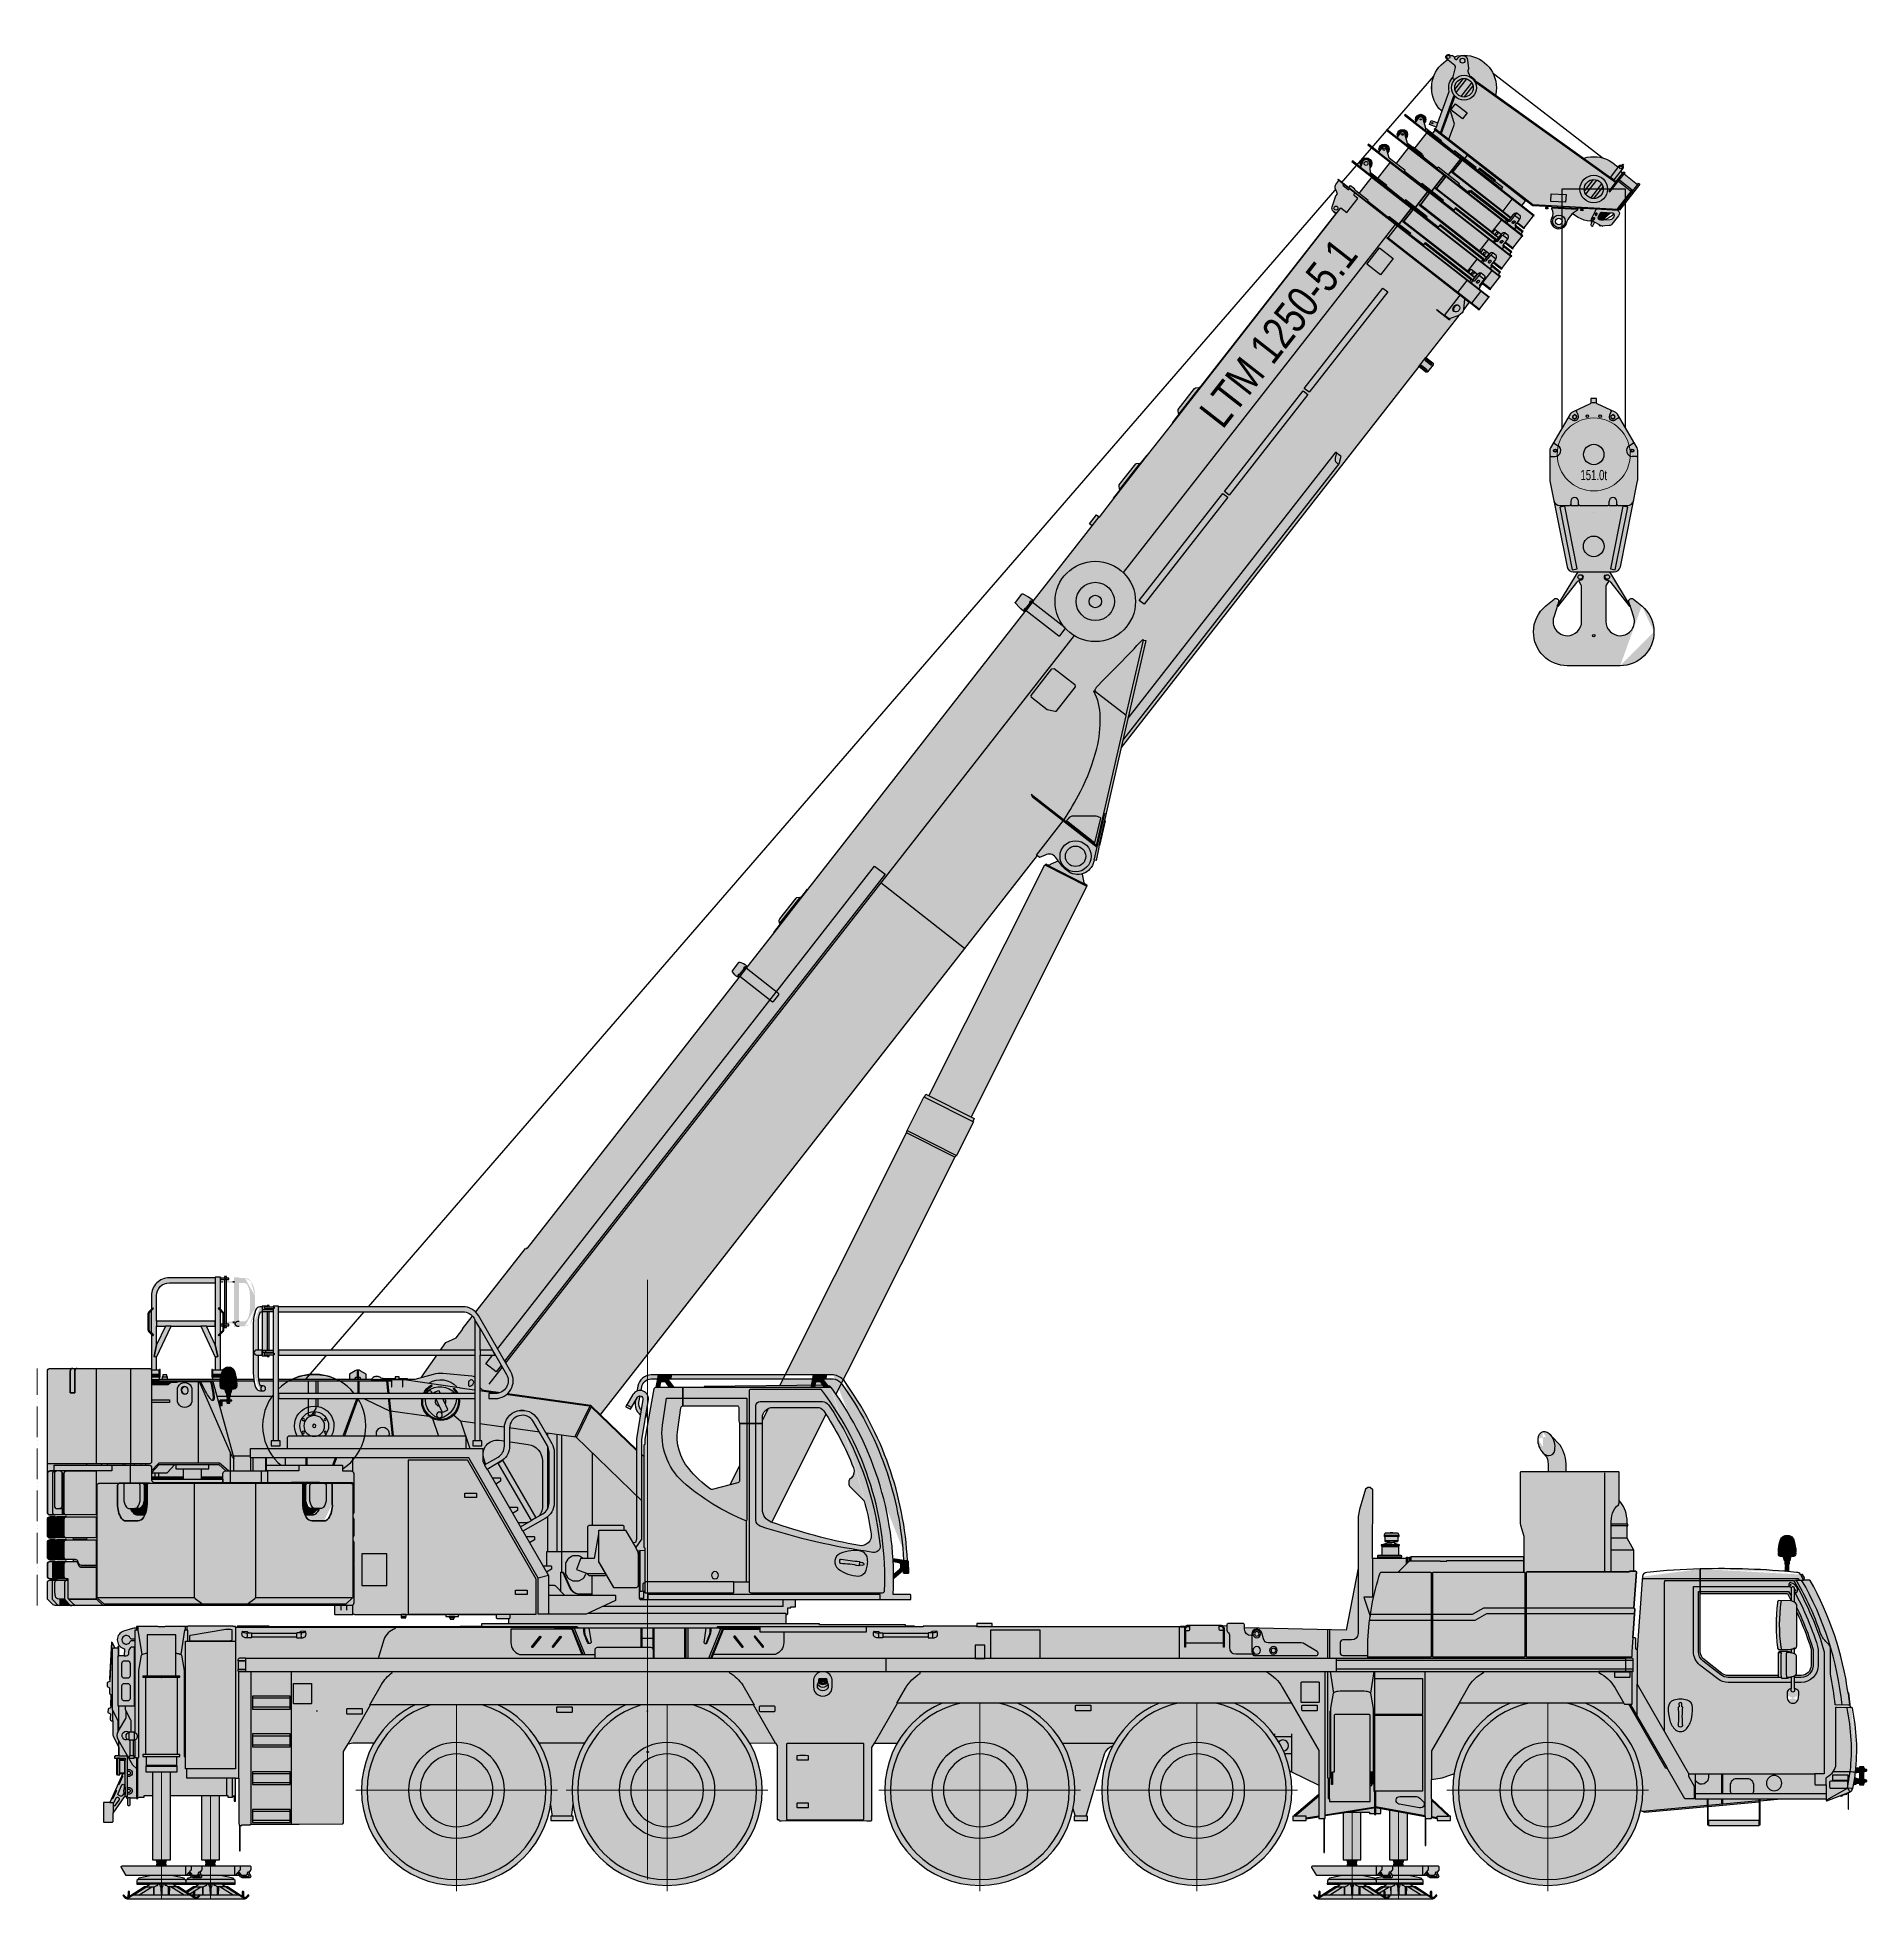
# Model space of a CAD drawing. Header units: millimetres. Extents: x -4957 to 16265, y -14538 to 14589.
# Drawn here: x -4780 to 9554, y 0 to 14589 of the extents above; entities that cross this region are included whole.
import ezdxf
from ezdxf.enums import TextEntityAlignment as Align

# ---------------------------------------------------------------- set-up
doc = ezdxf.new("R2010")
doc.units = ezdxf.units.MM
doc.set_wipeout_variables(frame=1)
doc.linetypes.add('ACAD_ISO05W100', pattern=[33, 24, -3, 0, -3, 0, -3])
doc.layers.add('Техника Кран LTM 1250-5.1', color=250, linetype='Continuous')
doc.layers.add('Техника Кран LTM 1250-5.1 Штрих', color=7, linetype='Continuous', true_color=0xffe79e)
doc.styles.add('arial', font='arial.ttf')
doc.styles.get("Standard").update_dxf_attribs({"font": 'mipgost.ttf'})

# ---------------------------------------------------------------- blocks, each defined once
blk = doc.blocks.new('LTM 1250-5.1-20240907.201303')
at = {"color": 0, "linetype": 'ByBlock', "lineweight": -2, "ltscale": 10, "transparency": 16777216}
blk.add_wipeout([(169, -185), (3632, -185), (3632, 185), (169, 185)], dxfattribs=at)
at = {"layer": 'Техника Кран LTM 1250-5.1 Штрих', "ltscale": 10, "transparency": 16777216}
h = blk.add_hatch(color=256, dxfattribs=at)
h.dxf.hatch_style = 1
h.set_gradient(color1=(179, 179, 179), rotation=90, tint=1, name='CYLINDER')
h.paths.add_polyline_path([(1900, 185), (1900, -185), (3632, -185), (3632, 185)])
at = {"color": 0, "linetype": 'ByBlock', "lineweight": -2, "ltscale": 10, "transparency": 16777216}
blk.add_wipeout([(163, -183), (161, -181), (161, -166), (161, -166), (159, -159), (155, -152), (149, -148), (142, -144), (81, -95), (81, -95), (67, -91), (52, -89), (37, -89), (23, -91), (23, -91), (23, -91), (-17, -93), (-54, -77), (-81, -48), (-94, -10), (-90, 29), (-69, 64), (-37, 87), (2, 94), (23, 91), (23, 91), (37, 89), (52, 89), (67, 91), (81, 95), (81, 95), (142, 144), (142, 144), (149, 148), (155, 152), (159, 159), (161, 166), (161, 166), (161, 181), (163, 183), (169, 185), (169, -185)], dxfattribs=at)
at = {"layer": 'Техника Кран LTM 1250-5.1 Штрих', "ltscale": 10, "transparency": 16777216}
h = blk.add_hatch(color=256, dxfattribs=at)
h.dxf.hatch_style = 1
edge = h.paths.add_edge_path()
edge.add_line((169, -185), (163, -183))
edge.add_line((163, -183), (161, -181))
edge.add_line((161, -181), (161, -166))
edge.add_arc((133, -171), 28.4, 11.6394, 72.1026)
edge.add_line((142, -144), (81, -95))
edge.add_arc((47, -189), 100, 69.9582, 103.903)
edge.add_arc((0, 0), 94.3, 76.097, 283.903, ccw=False)
edge.add_arc((47, 189), 100, 256.097, 290.0418)
edge.add_line((81, 95), (142, 144))
edge.add_arc((133, 171), 28.4, 287.8974, 348.3606)
edge.add_line((161, 166), (161, 181))
edge.add_line((161, 181), (163, 183))
edge.add_line((163, 183), (169, 185))
edge.add_line((169, 185), (169, -185))
h = blk.add_hatch(color=256, dxfattribs=at)
h.dxf.hatch_style = 1
h.set_gradient(color1=(179, 179, 179), rotation=90, tint=1, name='CYLINDER')
h.paths.add_polyline_path([(169, 185), (169, -185), (1900, -185), (1900, 185)])
at = {"color": 0, "linetype": 'ByBlock', "lineweight": -2, "ltscale": 10, "transparency": 16777216}
blk.add_line((161, 166), (161, -166), dxfattribs=at)
blk.add_lwpolyline([(169, -185), (163, -183), (161, -181), (161, -166, 0.270116), (142, -144), (81, -95, 0.149205), (23, -91, -1.277712), (23, 91, 0.149205), (81, 95), (142, 144, 0.270116), (161, 166), (161, 181), (163, 183), (169, 185)], format="xyb", close=True, dxfattribs=at)
blk.add_lwpolyline([(169, 185), (169, -185), (3632, -185), (3632, 185)], close=True, dxfattribs=at)
blk.add_circle((0, 0), 39.5, dxfattribs=at)
blk = doc.blocks.new('LTM 1250-5.1-20240907.201248')
at = {"color": 0, "linetype": 'ByBlock', "lineweight": -2, "ltscale": 10, "transparency": 16777216}
blk.add_wipeout([(-3771, 212), (-3789, 217), (-4083, 217), (-4085, 215), (-4085, 212), (-4110, 212), (-4110, -212), (-4085, -212), (-4085, -215), (-4083, -217), (-3789, -217), (-3771, -212), (6, -212), (6, -212), (66, -202), (119, -176), (164, -135), (195, -84), (211, -26), (210, 34), (192, 91), (159, 141), (113, 180), (58, 204), (6, 212)], dxfattribs=at)
at = {"layer": 'Техника Кран LTM 1250-5.1 Штрих', "ltscale": 10, "transparency": 16777216}
h = blk.add_hatch(color=256, dxfattribs=at)
h.dxf.hatch_style = 1
edge = h.paths.add_edge_path()
edge.add_line((6, 212), (-3771, 212))
edge.add_line((-3771, 212), (-3789, 217))
edge.add_line((-3789, 217), (-4083, 217))
edge.add_line((-4083, 217), (-4085, 215))
edge.add_line((-4085, 215), (-4085, 212))
edge.add_line((-4085, 212), (-4110, 212))
edge.add_line((-4110, 212), (-4110, -212))
edge.add_line((-4110, -212), (-4085, -212))
edge.add_line((-4085, -212), (-4085, -215))
edge.add_line((-4085, -215), (-4083, -217))
edge.add_line((-4083, -217), (-3789, -217))
edge.add_line((-3789, -217), (-3771, -212))
edge.add_line((-3771, -212), (6, -212))
edge.add_arc((0, 0), 212, 271.7751, 448.2249)
at = {"color": 0, "linetype": 'ByBlock', "lineweight": -2, "ltscale": 10, "transparency": 16777216}
blk.add_lwpolyline([(6, 212), (-3771, 212), (-3789, 217), (-4083, 217), (-4085, 215), (-4085, 212), (-4110, 212), (-4110, -212), (-4085, -212), (-4085, -215), (-4083, -217), (-3789, -217), (-3771, -212), (6, -212, 0.969489)], format="xyb", close=True, dxfattribs=at)
for points in [[(-4085, 212), (-4085, -212)], [(-3789, 217), (-3789, -217)], [(-3771, -212), (-3771, 212)]]:
    blk.add_lwpolyline(points, dxfattribs=at)
blk.add_circle((0, 0), 64.9, dxfattribs=at)
blk = doc.blocks.new('LTM 1250-5.1-20240907.210224')
at = {"color": 0, "linetype": 'ByBlock', "lineweight": -2, "ltscale": 10, "transparency": 16777216}
blk.add_wipeout([(38, 268), (35, 280), (41, 303), (42, 305), (70, 305), (70, 1218), (0, 1218), (-70, 1218), (-70, 305), (-42, 305), (-41, 303), (-35, 280), (-38, 268), (-38, 258), (38, 258)], dxfattribs=at)
blk.add_wipeout([(-276, 183), (-314, 244), (-314, 244), (-316, 248), (-315, 253), (-311, 257), (-307, 258), (308, 258), (308, 258), (312, 257), (315, 255), (317, 252), (317, 249), (317, 229), (317, 229), (317, 227), (317, 226), (316, 224), (315, 223), (300, 206), (312, 187), (312, 187), (314, 183), (315, 178), (315, 173), (314, 169), (314, 169), (312, 167), (310, 165), (307, 164), (305, 163), (305, 163), (256, 163), (256, 163), (248, 164), (241, 168), (235, 173), (230, 179), (230, 179), (216, 200), (216, 200), (216, 201), (216, 201), (216, 202), (216, 202), (216, 202), (218, 204), (220, 206), (222, 207), (225, 207), (225, 207), (225, 208), (226, 207), (226, 207), (226, 207), (240, 185), (240, 185), (241, 184), (242, 183), (244, 181), (245, 180), (245, 180), (247, 178), (250, 176), (253, 175), (256, 175), (305, 176), (291, 197), (279, 183), (242, 183), (242, 183), (242, 183), (241, 184), (241, 185), (240, 185), (226, 207), (226, 207), (226, 207), (226, 207), (225, 208), (225, 207), (225, 207), (222, 207), (220, 206), (218, 204), (216, 202), (216, 202), (216, 202), (216, 202), (216, 201), (216, 201), (216, 200), (228, 183)], dxfattribs=at)
at = {"layer": 'Техника Кран LTM 1250-5.1 Штрих', "linetype": 'ByBlock', "lineweight": -2, "ltscale": 10, "transparency": 16777216}
h = blk.add_hatch(color=0, dxfattribs=at)
h.dxf.hatch_style = 1
h.set_gradient(color1=(179, 179, 179), tint=1, name='CYLINDER')
h.paths.add_polyline_path([(-70, 1218), (70, 1218), (70, 305), (-70, 305)])
h = blk.add_hatch(color=0, dxfattribs=at)
h.dxf.hatch_style = 1
h.set_gradient(color1=(179, 179, 179), tint=1, name='CYLINDER')
h.paths.add_polyline_path([(0, 305), (-42, 305), (-41, 303), (-35, 280), (-38, 268), (-38, 258), (0, 258)])
h.paths.add_polyline_path([(0, 258), (38, 258), (38, 268), (35, 280), (41, 303), (42, 305), (0, 305)])
at = {"color": 0, "linetype": 'ByBlock', "lineweight": -2, "ltscale": 10, "transparency": 16777216}
blk.add_lwpolyline([(38, 258), (38, 268), (35, 280), (41, 303), (42, 305), (70, 305), (70, 1218), (0, 1218), (-70, 1218), (-70, 305), (-42, 305), (-41, 303), (-35, 280), (-38, 268), (-38, 258)], close=True, dxfattribs=at)
blk.add_lwpolyline([(-42, 305), (42, 305)], dxfattribs=at)
blk.add_wipeout([(-177, 161), (-182, 157), (-182, 152), (-193, 143), (-193, 122), (-194, 122), (-194, 114), (-95, 114), (-95, 113), (-95, 113), (-95, 111), (-97, 108), (-98, 106), (-100, 105), (-100, 105), (-103, 104), (-123, 94), (-123, 93), (-123, 93), (-124, 93), (-125, 93), (-126, 94), (-126, 94), (-130, 94), (-130, 94), (-131, 94), (-132, 94), (-132, 93), (-133, 93), (-133, 93), (-249, 18), (-249, 54), (-249, 54), (-251, 57), (-255, 59), (-259, 57), (-261, 54), (-262, 10), (-268, 10), (-268, 10), (-271, 10), (-274, 11), (-276, 12), (-279, 13), (-279, 13), (-296, 31), (-300, 28), (-300, 24), (-283, 6), (-283, 6), (-280, 4), (-277, 2), (-273, 1), (-269, 0), (-269, 0), (269, 0), (269, 0), (273, 1), (277, 2), (280, 4), (283, 6), (283, 6), (300, 24), (300, 28), (296, 31), (279, 13), (279, 13), (276, 12), (274, 11), (271, 10), (268, 10), (268, 10), (262, 10), (261, 54), (261, 54), (259, 57), (255, 59), (251, 57), (249, 54), (249, 18), (133, 93), (133, 93), (132, 93), (132, 94), (131, 94), (130, 94), (130, 94), (126, 94), (126, 94), (126, 94), (125, 93), (124, 93), (123, 93), (123, 94), (103, 104), (100, 105), (100, 105), (98, 106), (97, 108), (95, 111), (95, 113), (95, 113), (95, 114), (194, 114), (194, 122), (193, 122), (193, 143), (182, 152), (182, 157), (177, 161), (78, 183), (-78, 183)], dxfattribs=at)
at = {"layer": 'Техника Кран LTM 1250-5.1 Штрих', "ltscale": 10, "true_color": 0xadadad, "transparency": 16777216}
h = blk.add_hatch(color=253, dxfattribs=at)
h.dxf.hatch_style = 1
edge = h.paths.add_edge_path()
edge.add_line((228, 183), (-276, 183))
edge.add_line((-276, 183), (-314, 244))
edge.add_arc((-307, 249), 9.08, 90, 211.8366, ccw=False)
edge.add_line((-307, 258), (308, 258))
edge.add_arc((308, 249), 9.08, 0, 90, ccw=False)
edge.add_line((317, 249), (317, 229))
edge.add_arc((308, 229), 9.08, 317.8204, 360, ccw=False)
edge.add_line((315, 223), (300, 206))
edge.add_line((300, 206), (312, 187))
edge.add_arc((296, 176), 19.5, -20.7982, 34.6414, ccw=False)
edge.add_arc((303, 177), 13.9, 275.0686, 322.0054, ccw=False)
edge.add_line((305, 163), (256, 163))
edge.add_arc((261, 199), 36.3, 212.7856, 262.3231, ccw=False)
edge.add_line((230, 179), (216, 200))
edge.add_arc((218, 201), 1.82, 147.2376, 204.0768, ccw=False)
edge.add_arc((226, 196), 12, 98.0844, 147.3504, ccw=False)
edge.add_arc((225, 206), 1.62, 38.569, 99.6755, ccw=False)
edge.add_line((226, 207), (240, 185))
edge.add_arc((258, 197), 21, 212.0519, 231.3906)
edge.add_arc((258, 192), 17.3, 221.9712, 262.8759)
edge.add_line((256, 175), (305, 176))
edge.add_line((305, 176), (291, 197))
edge.add_line((291, 197), (279, 183))
edge.add_line((279, 183), (242, 183))
edge.add_arc((258, 197), 21, 212.0519, 222.1371, ccw=False)
edge.add_line((240, 185), (226, 207))
edge.add_arc((225, 206), 1.62, 38.569, 99.6755)
edge.add_arc((226, 196), 12, 98.0844, 147.3504)
edge.add_arc((218, 201), 1.82, 147.2376, 204.0768)
edge.add_line((216, 200), (228, 183))
edge = h.paths.add_edge_path()
edge.add_line((-78, 183), (-177, 161))
edge.add_line((-177, 161), (-182, 157))
edge.add_line((-182, 157), (-182, 152))
edge.add_line((-182, 152), (-193, 143))
edge.add_line((-193, 143), (-193, 122))
edge.add_line((-193, 122), (-194, 122))
edge.add_line((-194, 122), (-194, 114))
edge.add_line((-194, 114), (-95, 114))
edge.add_line((-95, 114), (-95, 113))
edge.add_arc((-106, 114), 10.7, 298.7296, 356.2826, ccw=False)
edge.add_line((-100, 105), (-103, 104))
edge.add_line((-103, 104), (-123, 94))
edge.add_line((-123, 94), (-123, 93))
edge.add_arc((-128, 84), 9.36, 63.2447, 82.4283)
edge.add_line((-126, 94), (-130, 94))
edge.add_arc((-130, 89), 5.34, 88.1403, 123.8212)
edge.add_line((-133, 93), (-249, 18))
edge.add_line((-249, 18), (-249, 54))
edge.add_arc((-255, 53), 6.18, 7.2408, 172.7592)
edge.add_line((-261, 54), (-262, 10))
edge.add_line((-262, 10), (-268, 10))
edge.add_arc((-268, 26), 16.2, 231.2999, 270.1853, ccw=False)
edge.add_line((-279, 13), (-296, 31))
edge.add_line((-296, 31), (-300, 28))
edge.add_line((-300, 28), (-300, 24))
edge.add_line((-300, 24), (-283, 6))
edge.add_arc((-268, 22), 22.1, 225.4941, 267.3033)
edge.add_line((-269, 0), (269, 0))
edge.add_arc((268, 22), 22.1, 272.6967, 314.5059)
edge.add_line((283, 6), (300, 24))
edge.add_line((300, 24), (300, 28))
edge.add_line((300, 28), (296, 31))
edge.add_line((296, 31), (279, 13))
edge.add_arc((268, 26), 16.2, 269.8147, 308.7001, ccw=False)
edge.add_line((268, 10), (262, 10))
edge.add_line((262, 10), (261, 54))
edge.add_arc((255, 53), 6.18, 7.2408, 172.7592)
edge.add_line((249, 54), (249, 18))
edge.add_line((249, 18), (133, 93))
edge.add_arc((130, 89), 5.34, 56.1788, 91.8597)
edge.add_line((130, 94), (126, 94))
edge.add_arc((128, 84), 9.36, 97.5717, 116.7553)
edge.add_line((123, 93), (123, 94))
edge.add_line((123, 94), (103, 104))
edge.add_line((103, 104), (100, 105))
edge.add_arc((106, 114), 10.7, 183.7174, 241.2704, ccw=False)
edge.add_line((95, 113), (95, 114))
edge.add_line((95, 114), (194, 114))
edge.add_line((194, 114), (194, 122))
edge.add_line((194, 122), (193, 122))
edge.add_line((193, 122), (193, 143))
edge.add_line((193, 143), (182, 152))
edge.add_line((182, 152), (182, 157))
edge.add_line((182, 157), (177, 161))
edge.add_line((177, 161), (78, 183))
edge.add_line((78, 183), (-78, 183))
at = {"color": 0, "linetype": 'ByBlock', "lineweight": 5, "ltscale": 10, "transparency": 16777216}
blk.add_lwpolyline([(0, 0), (0, 1218)], dxfattribs=at)
at = {"color": 0, "linetype": 'ByBlock', "lineweight": -2, "ltscale": 10, "transparency": 16777216}
for points in [[(228, 183), (-276, 183), (-314, 244, -0.588085), (-307, 258), (308, 258, -0.414214), (317, 249), (317, 229, -0.18615), (315, 223), (300, 206), (312, 187, -0.246733), (314, 169, -0.207712), (305, 163), (256, 163, -0.219578), (230, 179), (216, 200, -0.253221), (216, 202, -0.218337), (225, 207, -0.273131), (226, 207), (240, 185, 0.084582), (245, 180, 0.1804), (256, 175), (305, 176), (291, 197), (279, 183), (242, 183, -0.044034), (240, 185), (226, 207, 0.273131), (225, 207, 0.218337), (216, 202, 0.253221), (216, 200), (228, 183)], [(192, 258, 0.302476), (189, 252), (189, 187, 0.336451), (192, 183)], [(225, 258, -0.414214), (234, 249), (234, 229, -0.18615), (231, 223), (195, 183)], [(300, 206), (298, 208, 0.255061), (297, 209, 0.207561), (288, 204, 0.261903), (288, 202), (291, 197)], [(296, 31), (296, 27), (279, 9, -0.163522), (269, 5), (262, 5, -0.120357), (250, 10), (227, 26, 0.150394), (223, 27), (-223, 27, 0.150394), (-227, 26), (-250, 10, -0.120357), (-262, 5), (-269, 5, -0.163522), (-279, 9), (-296, 27), (-296, 31)], [(-252, 8), (-252, 14, -0.180583), (-249, 18)], [(-123, 93), (-56, 93), (-36, 103), (-33, 104, 0.255887), (-28, 112), (-28, 114)], [(123, 93), (56, 93), (36, 103), (33, 104, -0.255887), (28, 112), (28, 114)], [(252, 8), (252, 14, 0.180583), (249, 18)]]:
    blk.add_lwpolyline(points, format="xyb", dxfattribs=at)
blk.add_lwpolyline([(-78, 183), (-177, 161), (-182, 157), (-182, 152), (-193, 143), (-193, 122), (-194, 122), (-194, 114), (-95, 114), (-95, 113, -0.256538), (-100, 105), (-103, 104), (-123, 94), (-123, 93, 0.083901), (-126, 94), (-130, 94, 0.156958), (-133, 93), (-249, 18), (-249, 54, 0.880985), (-261, 54), (-262, 10), (-268, 10, -0.171317), (-279, 13), (-296, 31), (-300, 28), (-300, 24), (-283, 6, 0.184478), (-269, 0), (269, 0, 0.184478), (283, 6), (300, 24), (300, 28), (296, 31), (279, 13, -0.171317), (268, 10), (262, 10), (261, 54, 0.880985), (249, 54), (249, 18), (133, 93, 0.156958), (130, 94), (126, 94, 0.083901), (123, 93), (123, 94), (103, 104), (100, 105, -0.256538), (95, 113), (95, 114), (194, 114), (194, 122), (193, 122), (193, 143), (182, 152), (182, 157), (177, 161), (78, 183)], format="xyb", close=True, dxfattribs=at)
for points in [[(195, 183), (-276, 183)], [(182, 152), (-182, 152)], [(-300, 24), (-296, 27)], [(-262, 10), (-262, 6), (-257, 6)], [(-221, 27), (-121, 91), (-123, 93)], [(193, 122), (-193, 122)], [(-177, 27), (-74, 93)], [(95, 114), (-95, 114)], [(-66, 93), (-62, 90), (-61, 27)], [(-56, 27), (-56, 93)], [(-14, 114), (-5, 89), (-4, 83), (-3, 27)], [(14, 114), (5, 89), (4, 83), (3, 27)], [(56, 27), (56, 93)], [(66, 93), (62, 90), (61, 27)], [(177, 27), (74, 93)], [(221, 27), (121, 91), (123, 93)], [(262, 10), (262, 6), (257, 6)], [(300, 24), (296, 27)]]:
    blk.add_lwpolyline(points, dxfattribs=at)
blk = doc.blocks.new('LTM 1250-5.1-20240907.2113')
at = {"color": 0, "linetype": 'ByBlock', "lineweight": -2, "ltscale": 10, "transparency": 16777216}
blk.add_wipeout([(-91, 731), (-136, 731), (-136, 723), (-119, 723), (-119, 231), (-137, 231), (-137, 215), (-96, 215), (-96, 49), (-104, 39), (-104, 2), (104, 2), (104, 39), (96, 49), (96, 215), (137, 215), (137, 231), (119, 231), (119, 723), (136, 723), (136, 731), (91, 731), (91, 1000), (-91, 1000)], dxfattribs=at)
at = {"layer": 'Техника Кран LTM 1250-5.1 Штрих', "ltscale": 10, "true_color": 0xadadad, "transparency": 16777216}
h = blk.add_hatch(color=253, dxfattribs=at)
h.dxf.hatch_style = 1
h.paths.add_polyline_path([(-91, 1000), (-91, 731), (-136, 731), (-136, 723), (-119, 723), (-119, 231), (-137, 231), (-137, 215), (-96, 215), (-96, 49), (-104, 39), (-104, 2), (104, 2), (104, 39), (96, 49), (96, 215), (137, 215), (137, 231), (119, 231), (119, 723), (136, 723), (136, 731), (91, 731), (91, 1000)])
at = {"color": 0, "linetype": 'ByBlock', "lineweight": -2, "ltscale": 10, "transparency": 16777216}
blk.add_lwpolyline([(-91, 1000), (-91, 731), (-136, 731), (-136, 723), (-119, 723), (-119, 231), (-137, 231), (-137, 215), (-96, 215), (-96, 49), (-104, 39), (-104, 2), (104, 2), (104, 39), (96, 49), (96, 215), (137, 215), (137, 231), (119, 231), (119, 723), (136, 723), (136, 731), (91, 731), (91, 1000)], close=True, dxfattribs=at)
for points in [[(-91, 731), (91, 731)], [(-119, 723), (119, 723)], [(-119, 231), (119, 231)], [(96, 215), (-96, 215)], [(104, 39), (-104, 39)], [(-96, 49), (96, 49)]]:
    blk.add_lwpolyline(points, dxfattribs=at)
blk = doc.blocks.new('LTM 1250-5.1-20240907.211931')
at = {"color": 0, "linetype": 'ByBlock', "lineweight": -2, "ltscale": 10, "transparency": 16777216}
blk.add_wipeout([(113, 750), (145, 750), (145, 742), (125, 742), (125, 136), (145, 136), (145, 120), (120, 120), (120, 51), (122, 45), (122, 2), (-122, 2), (-122, 45), (-120, 51), (-120, 120), (-145, 120), (-145, 136), (-125, 136), (-125, 742), (-145, 742), (-145, 750), (-113, 750), (-113, 1075), (113, 1075)], dxfattribs=at)
at = {"layer": 'Техника Кран LTM 1250-5.1 Штрих', "ltscale": 10, "true_color": 0xadadad, "transparency": 16777216}
h = blk.add_hatch(color=253, dxfattribs=at)
h.dxf.hatch_style = 1
h.paths.add_polyline_path([(113, 1075), (113, 750), (145, 750), (145, 742), (125, 742), (125, 136), (145, 136), (145, 120), (120, 120), (120, 51), (122, 45), (122, 2), (-122, 2), (-122, 45), (-120, 51), (-120, 120), (-145, 120), (-145, 136), (-125, 136), (-125, 742), (-145, 742), (-145, 750), (-113, 750), (-113, 1075)])
at = {"color": 0, "linetype": 'ByBlock', "lineweight": -2, "ltscale": 10, "transparency": 16777216}
blk.add_lwpolyline([(113, 1075), (113, 750), (145, 750), (145, 742), (125, 742), (125, 136), (145, 136), (145, 120), (120, 120), (120, 51), (122, 45), (122, 2), (-122, 2), (-122, 45), (-120, 51), (-120, 120), (-145, 120), (-145, 136), (-125, 136), (-125, 742), (-145, 742), (-145, 750), (-113, 750), (-113, 1075)], close=True, dxfattribs=at)
for points in [[(125, 742), (-125, 742)], [(-113, 750), (113, 750)], [(-125, 136), (125, 136)], [(122, 45), (-122, 45)], [(120, 120), (-120, 120)], [(-120, 51), (120, 51)]]:
    blk.add_lwpolyline(points, dxfattribs=at)
blk = doc.blocks.new('LTM 1250-5.1-20240907.10060400')
at = {"color": 0, "linetype": 'ByBlock', "lineweight": -2, "ltscale": 10, "transparency": 16777216}
blk.add_wipeout([(736, 112), (711, 222), (670, 327), (613, 424), (542, 511), (459, 587), (365, 650), (263, 697), (155, 729), (43, 744), (-69, 742), (-180, 723), (-287, 687), (-388, 636), (-479, 571), (-559, 492), (-627, 402), (-681, 303), (-719, 197), (-740, 86), (-745, -26), (-732, -138), (-703, -247), (-658, -350), (-597, -445), (-524, -530), (-438, -603), (-342, -662), (-238, -706), (-129, -734), (-17, -745), (95, -739), (206, -716), (311, -677), (410, -622), (499, -553), (576, -472), (641, -380), (691, -279), (725, -171), (743, -60), (745, 0)], dxfattribs=at)
at = {"layer": 'Техника Кран LTM 1250-5.1 Штрих', "ltscale": 10, "true_color": 0x848484, "transparency": 16777216}
h = blk.add_hatch(color=252, dxfattribs=at)
h.dxf.hatch_style = 1
edge = h.paths.add_edge_path(flags=17)
edge.add_arc((0, 0), 375, 0, 360)
edge = h.paths.add_edge_path()
edge.add_arc((0, 0), 745, 0, 360)
at = {"layer": 'Техника Кран LTM 1250-5.1 Штрих', "ltscale": 10, "transparency": 16777216}
h = blk.add_hatch(color=256, dxfattribs=at)
h.dxf.hatch_style = 1
edge = h.paths.add_edge_path()
edge.add_arc((0, 0), 375, 0, 360)
at = {"color": 0, "linetype": 'ByBlock', "lineweight": 5, "ltscale": 10, "transparency": 16777216}
for points in [[(0, 0), (0, 790)], [(-790, 0), (0, 0)], [(0, 0), (790, 0)], [(0, -790), (0, 0)]]:
    blk.add_lwpolyline(points, dxfattribs=at)
at = {"color": 0, "linetype": 'ByBlock', "lineweight": -2, "ltscale": 10, "transparency": 16777216}
for radius in [745, 700, 375, 285]:
    blk.add_circle((0, 0), radius, dxfattribs=at)
blk = doc.blocks.new('LTM 1250-5.1-20240607.212439')
at = {"color": 0, "linetype": 'ByBlock', "lineweight": -2, "ltscale": 10, "transparency": 16777216}
blk.add_wipeout([(29, 132), (29, 132), (37, 126), (43, 120), (48, 112), (52, 104), (52, 104), (52, 104), (59, 80), (64, 55), (67, 31), (68, 6), (68, 6), (64, 6), (64, 0), (65, 0), (65, 0), (66, -1), (67, -1), (67, -2), (68, -2), (68, -5), (68, -5), (66, -14), (61, -21), (54, -26), (45, -27), (45, -27), (30, -27), (21, -59), (21, -59), (21, -60), (21, -60), (20, -60), (19, -60), (19, -60), (16, -60), (16, -86), (12, -86), (12, -96), (11, -96), (11, -106), (12, -106), (12, -138), (11, -139), (-11, -139), (-12, -138), (-12, -106), (-11, -106), (-11, -96), (-12, -96), (-12, -86), (-16, -86), (-16, -60), (-19, -60), (-19, -60), (-20, -60), (-21, -60), (-21, -60), (-21, -59), (-21, -59), (-30, -27), (-46, -27), (-46, -27), (-54, -26), (-61, -21), (-66, -14), (-68, -5), (-68, -5), (-68, -2), (-68, -2), (-67, -2), (-67, -1), (-66, -1), (-66, 0), (-66, 0), (-64, 0), (-64, 6), (-68, 6), (-68, 6), (-67, 31), (-64, 55), (-59, 80), (-52, 104), (-52, 104), (-52, 104), (-48, 112), (-43, 120), (-37, 126), (-29, 132), (-29, 132), (-16, 139), (16, 139)], dxfattribs=at)
at = {"layer": 'Техника Кран LTM 1250-5.1 Штрих', "ltscale": 10, "transparency": 16777216}
h = blk.add_hatch(color=256, dxfattribs=at)
h.dxf.hatch_style = 1
h.set_gradient(color1=(255, 127, 0), color2=(255, 255, 0), tint=1, name='CYLINDER')
h.paths.add_polyline_path([(52, 104, 0.200064), (29, 132), (16, 139), (-16, 139), (-29, 132, 0.199113), (-52, 104, 0.083401), (-68, 6), (-64, 6), (64, 6), (68, 6, 0.083401)])
h.paths.add_polyline_path([(64, 6), (-64, 6), (-64, 0), (64, 0)])
h = blk.add_hatch(color=256, dxfattribs=at)
h.dxf.hatch_style = 1
h.paths.add_polyline_path([(68, -5), (68, -2, 0.414214), (65, 0), (64, 0), (-64, 0), (-66, 0, 0.414214), (-68, -2), (-68, -5, 0.414214), (-46, -27), (-30, -27), (30, -27), (45, -27, 0.414214)])
h.paths.add_polyline_path([(30, -27), (-30, -27), (-21, -59, 0.338213), (-19, -60), (-16, -60), (16, -60), (19, -60, 0.338213), (21, -59)])
h.paths.add_polyline_path([(16, -60), (-16, -60), (-16, -86), (-12, -86), (12, -86), (16, -86)])
h.paths.add_polyline_path([(12, -86), (-12, -86), (-12, -96), (-11, -96), (11, -96), (12, -96)])
h.paths.add_polyline_path([(11, -96), (-11, -96), (-11, -106), (11, -106)])
h.paths.add_polyline_path([(12, -106), (11, -106), (-11, -106), (-12, -106), (-12, -138), (-11, -139), (11, -139), (12, -138)])
at = {"color": 0, "linetype": 'ByBlock', "lineweight": -2, "ltscale": 10, "transparency": 16777216}
blk.add_lwpolyline([(16, 139), (29, 132, -0.199113), (52, 104, -0.083401), (68, 6), (64, 6), (64, 0), (65, 0, -0.414214), (68, -2), (68, -5, -0.414214), (45, -27), (30, -27), (21, -59, -0.338213), (19, -60), (16, -60), (16, -86), (12, -86), (12, -96), (11, -96), (11, -106), (12, -106), (12, -138), (11, -139), (-11, -139), (-12, -138), (-12, -106), (-11, -106), (-11, -96), (-12, -96), (-12, -86), (-16, -86), (-16, -60), (-19, -60, -0.338213), (-21, -59), (-30, -27), (-46, -27, -0.414214), (-68, -5), (-68, -2, -0.414214), (-66, 0), (-64, 0), (-64, 6), (-68, 6, -0.083401), (-52, 104, -0.199113), (-29, 132), (-16, 139)], format="xyb", close=True, dxfattribs=at)
for points in [[(-64, 6), (64, 6)], [(64, 0), (-64, 0)], [(-30, -27), (30, -27)], [(16, -60), (-16, -60)], [(-12, -86), (12, -86)], [(11, -96), (-11, -96)], [(-11, -106), (11, -106)]]:
    blk.add_lwpolyline(points, dxfattribs=at)
blk = doc.blocks.new('LTM 1250-5.1-20240907.16182')
at = {"color": 0, "linetype": 'ByBlock', "lineweight": -2, "ltscale": 10, "transparency": 16777216, "xscale": -1}
blk.add_blockref('LTM 1250-5.1-20240607.212439', (-8930, 2559), dxfattribs=at)
at = {"color": 0, "linetype": 'ByBlock', "lineweight": -2, "ltscale": 10, "transparency": 16777216}
blk.add_wipeout([(-9490, 788), (-9488, 788), (-9461, 797), (-9461, 797), (-9460, 790), (-9459, 783), (-9458, 776), (-9457, 769), (-9457, 769), (-9455, 769), (-9450, 746), (-9455, 746), (-9458, 748), (-9471, 748), (-9471, 756), (-9497, 757), (-9497, 742), (-9531, 742), (-9531, 759), (-9536, 759), (-9536, 759), (-9537, 760), (-9538, 760), (-9538, 761), (-9539, 762), (-9539, 762), (-9539, 762), (-9540, 764), (-9541, 765), (-9543, 767), (-9545, 767), (-9545, 767), (-9551, 768), (-9554, 770), (-9554, 775), (-9552, 779), (-9537, 784), (-9533, 786), (-9531, 786), (-9531, 845), (-9533, 845), (-9533, 845), (-9534, 845), (-9535, 846), (-9536, 846), (-9537, 847), (-9551, 851), (-9553, 853), (-9554, 856), (-9554, 861), (-9552, 863), (-9546, 863), (-9546, 863), (-9543, 864), (-9541, 866), (-9540, 867), (-9539, 869), (-9539, 869), (-9539, 869), (-9538, 870), (-9538, 871), (-9537, 871), (-9537, 871), (-9537, 871), (-9531, 872), (-9531, 883), (-9497, 883), (-9497, 874), (-9469, 875), (-9469, 875), (-9468, 865), (-9467, 855), (-9465, 846), (-9464, 836), (-9464, 836), (-9488, 843), (-9490, 843), (-9497, 843), (-9497, 788)], dxfattribs=at)
at = {"layer": 'Техника Кран LTM 1250-5.1 Штрих', "ltscale": 10, "true_color": 0xadadad, "transparency": 16777216}
h = blk.add_hatch(color=253, dxfattribs=at)
h.dxf.hatch_style = 1
edge = h.paths.add_edge_path()
edge.add_line((-9497, 788), (-9490, 788))
edge.add_line((-9490, 788), (-9488, 788))
edge.add_line((-9488, 788), (-9461, 797))
edge.add_arc((-9094, 840), 369, 186.7144, 191.0427)
edge.add_line((-9457, 769), (-9455, 769))
edge.add_line((-9455, 769), (-9450, 746))
edge.add_line((-9450, 746), (-9455, 746))
edge.add_line((-9455, 746), (-9458, 748))
edge.add_line((-9458, 748), (-9471, 748))
edge.add_line((-9471, 748), (-9471, 756))
edge.add_line((-9471, 756), (-9497, 757))
edge.add_line((-9497, 757), (-9497, 742))
edge.add_line((-9497, 742), (-9531, 742))
edge.add_line((-9531, 742), (-9531, 759))
edge.add_line((-9531, 759), (-9536, 759))
edge.add_arc((-9536, 762), 2.62, 190.721, 264.1372, ccw=False)
edge.add_arc((-9548, 758), 9.44, 20.6347, 76.8279)
edge.add_line((-9545, 767), (-9551, 768))
edge.add_line((-9551, 768), (-9554, 770))
edge.add_line((-9554, 770), (-9554, 775))
edge.add_line((-9554, 775), (-9552, 779))
edge.add_line((-9552, 779), (-9537, 784))
edge.add_line((-9537, 784), (-9533, 786))
edge.add_line((-9533, 786), (-9531, 786))
edge.add_line((-9531, 786), (-9531, 845))
edge.add_line((-9531, 845), (-9533, 845))
edge.add_arc((-9532, 858), 12.9, 243.2428, 265.1785, ccw=False)
edge.add_line((-9537, 847), (-9551, 851))
edge.add_line((-9551, 851), (-9553, 853))
edge.add_line((-9553, 853), (-9554, 856))
edge.add_line((-9554, 856), (-9554, 861))
edge.add_line((-9554, 861), (-9552, 863))
edge.add_line((-9552, 863), (-9546, 863))
edge.add_arc((-9548, 873), 9.58, 282.7914, 339.514)
edge.add_arc((-9536, 869), 2.69, 97.9184, 166.864, ccw=False)
edge.add_line((-9537, 871), (-9531, 872))
edge.add_line((-9531, 872), (-9531, 883))
edge.add_line((-9531, 883), (-9497, 883))
edge.add_line((-9497, 883), (-9497, 874))
edge.add_line((-9497, 874), (-9469, 875))
edge.add_arc((-8016, 1014), 1459, 185.4659, 187.0162)
edge.add_line((-9464, 836), (-9488, 843))
edge.add_line((-9488, 843), (-9490, 843))
edge.add_line((-9490, 843), (-9497, 843))
edge.add_line((-9497, 843), (-9497, 788))
edge = h.paths.add_edge_path(flags=17)
edge.add_line((-9531, 872), (-9497, 874))
at = {"color": 0, "linetype": 'ByBlock', "lineweight": -2, "ltscale": 10, "transparency": 16777216}
blk.add_line((-9497, 788), (-9531, 786), dxfattribs=at)
blk.add_lwpolyline([(-9497, 788), (-9490, 788), (-9488, 788), (-9461, 797, 0.018888), (-9457, 769), (-9455, 769), (-9450, 746), (-9455, 746), (-9458, 748), (-9471, 748), (-9471, 756), (-9497, 757), (-9497, 742), (-9531, 742), (-9531, 759), (-9536, 759, -0.331765), (-9539, 762, 0.250223), (-9545, 767), (-9551, 768), (-9554, 770), (-9554, 775), (-9552, 779), (-9537, 784), (-9533, 786), (-9531, 786), (-9531, 845), (-9533, 845, -0.096006), (-9537, 847), (-9551, 851), (-9553, 853), (-9554, 856), (-9554, 861), (-9552, 863), (-9546, 863, 0.252679), (-9539, 869, -0.310248), (-9537, 871), (-9531, 872), (-9531, 883), (-9497, 883), (-9497, 874), (-9469, 875, 0.006765), (-9464, 836), (-9488, 843), (-9490, 843), (-9497, 843)], format="xyb", close=True, dxfattribs=at)
for points in [[(-9531, 872), (-9497, 874)], [(-9497, 843), (-9531, 845)], [(-9497, 757), (-9531, 759)], [(-9471, 756), (-9471, 783), (-9459, 783)]]:
    blk.add_lwpolyline(points, dxfattribs=at)
blk.add_wipeout([(-8932, 2243), (-8932, 2243), (-8986, 2140), (-9035, 2033), (-9078, 1925), (-9116, 1814), (-9116, 1814), (-9118, 1800), (-9118, 1679), (-9118, 1679), (-9112, 1649), (-9095, 1623), (-9069, 1606), (-9039, 1600), (-9039, 1600), (-8468, 1600), (-8468, 1600), (-8455, 1601), (-8442, 1604), (-8430, 1609), (-8419, 1616), (-8419, 1616), (-8281, 1724), (-8281, 1724), (-8268, 1737), (-8258, 1752), (-8252, 1769), (-8250, 1787), (-8250, 2243), (-8250, 2435), (-8250, 2435), (-8145, 2431), (-8040, 2425), (-7935, 2418), (-7830, 2408), (-7830, 2408), (-7817, 2406), (-7806, 2398), (-7799, 2387), (-7796, 2375), (-7796, 2375), (-7794, 2346), (-7756, 1804), (-7748, 1804), (-7748, 1807), (-7745, 1810), (-7745, 1888), (-7745, 1888), (-7744, 1891), (-7743, 1893), (-7740, 1895), (-7737, 1895), (-7722, 1895), (-7737, 2120), (-7737, 2120), (-7737, 2122), (-7736, 2124), (-7735, 2125), (-7734, 2126), (-7734, 2126), (-7729, 2128), (-7729, 2131), (-7749, 2411), (-7743, 2418), (-7695, 2417), (-7695, 2411), (-7692, 2411), (-6892, 2411), (-6892, 2411), (-6890, 2410), (-6888, 2409), (-6887, 2408), (-6886, 2406), (-6885, 2394), (-6877, 2394), (-6877, 2403), (-6877, 2403), (-6877, 2406), (-6876, 2408), (-6874, 2409), (-6871, 2409), (-6868, 2409), (-6868, 2412), (-6868, 2529), (-5983, 2529), (-5983, 2518), (-5980, 2518), (-5980, 2525), (-5970, 2525), (-5970, 2522), (-5955, 2522), (-5955, 2525), (-5945, 2525), (-5945, 2518), (-5910, 2518), (-5910, 2530), (-5911, 2530), (-5911, 2538), (-5906, 2541), (-5888, 2541), (-5888, 2610), (-5889, 2611), (-5889, 2619), (-5889, 2619), (-5892, 2619), (-5892, 2624), (-5891, 2624), (-5856, 2634), (-5856, 2642), (-5855, 2643), (-5847, 2643), (-5847, 2646), (-5850, 2646), (-5851, 2647), (-5851, 2649), (-5878, 2649), (-5883, 2654), (-5883, 2688), (-5890, 2688), (-5890, 2699), (-5889, 2701), (-5884, 2713), (-5877, 2714), (-5852, 2714), (-5852, 2714), (-5842, 2718), (-5831, 2719), (-5820, 2718), (-5810, 2714), (-5780, 2714), (-5778, 2713), (-5773, 2701), (-5772, 2699), (-5772, 2688), (-5779, 2688), (-5779, 2654), (-5781, 2650), (-5789, 2649), (-5811, 2649), (-5811, 2646), (-5800, 2646), (-5798, 2644), (-5798, 2636), (-5790, 2635), (-5754, 2624), (-5751, 2624), (-5750, 2624), (-5750, 2619), (-5753, 2619), (-5753, 2611), (-5754, 2611), (-5755, 2610), (-5755, 2606), (-5755, 2541), (-5724, 2541), (-5721, 2538), (-5721, 2530), (-5722, 2530), (-5722, 2518), (-5682, 2518), (-5683, 3054), (-5663, 3074), (-5645, 3074), (-5626, 3060), (-5579, 2902), (-5570, 2845), (-5570, 2440), (-5474, 1955), (-4680, 1974), (-4680, 1996), (-4680, 1996), (-4679, 2000), (-4677, 2003), (-4674, 2006), (-4670, 2006), (-4550, 2006), (-4550, 2006), (-4546, 2006), (-4543, 2003), (-4541, 2000), (-4540, 1996), (-4540, 1996), (-4540, 1987), (-4508, 1988), (-4508, 1988), (-4504, 1990), (-4499, 1992), (-4495, 1992), (-4490, 1992), (-4240, 1992), (-4240, 1992), (-4234, 1992), (-4228, 1991), (-4223, 1988), (-4218, 1984), (-4177, 1984), (-4177, 1981), (-2701, 1981), (-2701, 2006), (-2581, 2006), (-2581, 1986), (-2161, 1986), (-2161, 1981), (-2093, 1981), (-2093, 1986), (-2022, 1986), (-2022, 1998), (-1348, 1998), (-1348, 2005), (1299, 2005), (1299, 1985), (1467, 1985), (1469, 1980), (2340, 1980), (2346, 1981), (2964, 1981), (2964, 1986), (3214, 1986), (3214, 1975), (3227, 1975), (3227, 1985), (3237, 1985), (3237, 1983), (3247, 1983), (3247, 1986), (3600, 1986), (3601, 1983), (3609, 1983), (3609, 1985), (3620, 1985), (3620, 1983), (3778, 1983), (3784, 1981), (3830, 1981), (3836, 1983), (3993, 1983), (3993, 1985), (4003, 1985), (4003, 1970), (4022, 1970), (4034, 1969), (4103, 1947), (4103, 1947), (4132, 1929), (4150, 1900), (4152, 1865), (4137, 1834), (4109, 1814), (4104, 1812), (4097, 1808), (4100, 1755), (4142, 1755), (4142, 1825), (4146, 1825), (4146, 1828), (4148, 1828), (4148, 1813), (4169, 1813), (4192, 1859), (4198, 1860), (4213, 1570), (4210, 1560), (4211, 1552), (4231, 1544), (4233, 1514), (4213, 1504), (4215, 1465), (4215, 1465), (4215, 1460), (4212, 1455), (4208, 1452), (4203, 1450), (4203, 1450), (4207, 1365), (4204, 1355), (4205, 1347), (4225, 1339), (4227, 1309), (4207, 1299), (4209, 1260), (4209, 1260), (4208, 1254), (4205, 1249), (4201, 1246), (4195, 1244), (4191, 1244), (4187, 1244), (4187, 1133), (4186, 1128), (4143, 1041), (4142, 1039), (4142, 969), (4169, 969), (4175, 963), (4175, 953), (4092, 953), (4091, 952), (4091, 935), (4099, 939), (4100, 939), (4130, 939), (4130, 939), (4131, 939), (4132, 940), (4133, 941), (4133, 942), (4133, 942), (4133, 948), (4133, 948), (4134, 949), (4134, 950), (4135, 951), (4136, 951), (4136, 951), (4150, 951), (4150, 951), (4150, 951), (4150, 951), (4151, 951), (4151, 951), (4151, 951), (4159, 947), (4159, 947), (4159, 946), (4160, 946), (4160, 945), (4160, 944), (4160, 944), (4160, 828), (4160, 828), (4160, 827), (4160, 826), (4159, 826), (4159, 825), (4159, 825), (4151, 821), (4151, 821), (4151, 821), (4150, 821), (4150, 821), (4150, 821), (4136, 821), (4136, 821), (4135, 821), (4134, 822), (4134, 823), (4133, 824), (4133, 824), (4133, 830), (4133, 830), (4133, 831), (4132, 832), (4131, 833), (4130, 833), (4130, 833), (4130, 831), (4110, 831), (4210, 604), (4258, 604), (4258, 604), (4260, 604), (4261, 602), (4261, 601), (4260, 599), (4260, 599), (4260, 599), (4260, 456), (4260, 455), (4260, 455), (4261, 454), (4261, 452), (4260, 451), (4258, 450), (4195, 450), (4195, 450), (4191, 451), (4188, 453), (4186, 456), (4185, 460), (4185, 460), (4185, 521), (4097, 648), (4091, 654), (4091, 653), (4081, 653), (4081, 653), (4080, 653), (4079, 653), (4078, 654), (4077, 655), (4073, 651), (4082, 651), (4083, 651), (4083, 641), (4073, 641), (4073, 586), (4073, 586), (4073, 585), (4071, 583), (4070, 582), (4068, 582), (4068, 582), (4058, 582), (4058, 582), (4056, 582), (4055, 583), (4053, 585), (4053, 586), (4053, 586), (4053, 641), (4003, 641), (4003, 635), (3993, 635), (3993, 642), (3987, 644), (3979, 647), (3943, 647), (3943, 659), (3287, 659), (3287, 647), (3249, 647), (3237, 659), (3237, 615), (3227, 615), (3227, 796), (3201, 796), (3201, 440), (3197, 434), (3197, 427), (3195, 422), (3195, 226), (3189, 226), (3189, 423), (3177, 423), (3177, 430), (3109, 430), (3109, 434), (2728, 434), (2387, 438), (2380, 444), (2380, 1001), (2380, 1004), (2345, 1064), (2308, 1072), (2302, 1072), (1005, 1072), (758, 588), (747, 514), (747, 498), (757, 498), (757, 463), (582, 463), (582, 498), (592, 498), (592, 509), (581, 588), (251, 1072), (-1004, 1070), (-1017, 1048), (-1018, 1045), (-1018, 472), (-1029, 472), (-1029, 467), (-1035, 461), (-1052, 461), (-1085, 464), (-1694, 463), (-1720, 461), (-1754, 461), (-1760, 467), (-1760, 1032), (-1760, 1035), (-1781, 1070), (-3178, 1070), (-3353, 498), (-3343, 498), (-3343, 463), (-3448, 463), (-3448, 498), (-3438, 498), (-3583, 985), (-3583, 985), (-3600, 1015), (-3625, 1039), (-3656, 1053), (-3690, 1056), (-4614, 1056), (-5261, 740), (-5261, 666), (-5069, 502), (-5073, 498), (-5058, 498), (-5058, 463), (-5163, 463), (-5163, 477), (-5261, 493), (-5261, 479), (-5299, 479), (-5299, 213), (-5305, 213), (-5305, 479), (-5311, 479), (-5311, 502), (-5482, 529), (-5658, 529), (-5658, 519), (-5698, 519), (-5698, 511), (-5708, 511), (-5708, 519), (-5748, 519), (-5748, 558), (-6094, 495), (-6094, 480), (-6094, 480), (-6094, 268), (-6100, 268), (-6100, 480), (-6144, 480), (-6144, 486), (-6187, 478), (-6188, 463), (-6293, 463), (-6293, 498), (-6278, 498), (-6282, 502), (-6144, 632), (-6144, 785), (-6227, 799), (-6664, 950), (-7815, 528), (-8306, 573), (-8306, 430), (-8312, 430), (-8312, 573), (-8712, 610), (-8712, 463), (-8313, 463), (-8313, 423), (-8712, 423), (-8712, 463), (-8712, 463), (-8712, 430), (-8718, 430), (-8718, 618), (-8881, 633), (-9237, 633), (-9237, 621), (-9237, 621), (-9237, 620), (-9238, 619), (-9239, 618), (-9241, 618), (-9241, 618), (-9344, 657), (-9345, 655), (-9353, 659), (-9355, 655), (-9366, 659), (-9364, 663), (-9387, 671), (-9389, 667), (-9399, 671), (-9398, 675), (-9407, 679), (-9407, 679), (-9408, 679), (-9409, 678), (-9409, 678), (-9409, 677), (-9409, 677), (-9409, 551), (-9411, 551), (-9411, 677), (-9411, 677), (-9410, 679), (-9409, 680), (-9408, 680), (-9407, 680), (-9407, 680), (-9419, 685), (-9419, 685), (-9428, 689), (-9436, 696), (-9441, 705), (-9444, 714), (-9444, 714), (-9455, 769), (-9457, 769), (-9457, 769), (-9459, 784), (-9461, 799), (-9463, 814), (-9464, 829), (-9464, 829), (-9465, 842), (-9465, 842), (-9475, 968), (-9474, 1094), (-9462, 1219), (-9441, 1344), (-9441, 1344), (-9441, 1344), (-9440, 1345), (-9439, 1347), (-9437, 1348), (-9436, 1348), (-9436, 1348), (-9427, 1349), (-9413, 1463), (-9408, 1462), (-9408, 1462), (-9371, 1667), (-9317, 1867), (-9247, 2062), (-9161, 2251), (-9111, 2345), (-9109, 2346), (-9107, 2347), (-9059, 2348), (-9058, 2351), (-9057, 2353), (-9057, 2354), (-9064, 2360), (-9064, 2360), (-9065, 2361), (-9065, 2362), (-9065, 2363), (-9065, 2364), (-9050, 2391), (-9050, 2391), (-9049, 2391), (-9048, 2392), (-9047, 2392), (-9046, 2392), (-9037, 2388), (-9035, 2391), (-9035, 2391), (-9029, 2398), (-9022, 2404), (-9013, 2407), (-9004, 2408), (-9004, 2408), (-9004, 2408), (-8816, 2424), (-8627, 2433), (-8439, 2437), (-8250, 2435), (-8250, 2243)], dxfattribs=at)
blk.add_line((-1869, 1733), (-1869, 1631), dxfattribs=at)
for points in [[(-5772, 2699), (-5890, 2699)], [(-5883, 2688), (-5779, 2688)], [(-5883, 2654), (-5779, 2654)], [(-5856, 2642), (-5798, 2642)], [(-5852, 2714), (-5810, 2714)], [(-5811, 2646), (-5847, 2646)], [(-5847, 2643), (-5834, 2643)], [(-5834, 2636), (-5834, 2644), (-5832, 2646)], [(-5834, 2636), (-5798, 2636)], [(-5982, 2518), (-5982, 2499)], [(-5980, 2518), (-5980, 2499)], [(-5970, 2522), (-5970, 2497)], [(-5955, 2522), (-5955, 2482)], [(-5945, 2518), (-5945, 2472)], [(-5722, 2530), (-5910, 2530)], [(-5910, 2518), (-5722, 2518)], [(-5891, 2624), (-5754, 2624)], [(-5753, 2619), (-5889, 2619)], [(-5889, 2611), (-5753, 2611)], [(-5755, 2610), (-5888, 2610)], [(-5888, 2541), (-5755, 2541)], [(-5682, 2518), (-5682, 2214)], [(-6152, 2399), (-6152, 1749)], [(-6142, 2399), (-6142, 1749)], [(-5690, 2214), (-5613, 2214), (-5663, 2065)], [(-6885, 2085), (-7735, 2085)], [(-7730, 2128), (-6885, 2128)], [(-6877, 2128), (-6552, 2128), (-6462, 2078), (-6152, 2078)], [(-6152, 2033), (-6487, 2033), (-6577, 2085), (-6877, 2085)], [(-6142, 2078), (-5664, 2078)], [(-5658, 2033), (-6142, 2033)], [(-5344, 1958), (-5344, 1733)], [(-5329, 1958), (-5329, 1733)], [(-4177, 1981), (-4215, 1981)], [(-4166, 1981), (-4166, 1733)], [(-3078, 1733), (-3078, 1955), (-2688, 1955), (-2688, 1733)], [(-2701, 1981), (-2581, 1981), (-2581, 1986)], [(-2241, 1933), (-2213, 1933)], [(-2199, 1929), (-1845, 1929)], [(-2199, 1899), (-1845, 1899)], [(-2093, 1981), (-547, 1981), (-547, 1975), (-881, 1975), (-881, 1941), (-1718, 1941), (-1718, 1981)], [(-1804, 1933), (-1831, 1933)], [(-881, 1970), (-731, 1970), (-725, 1965), (-567, 1965), (-562, 1970), (721, 1970), (727, 1975), (3214, 1975)], [(-584, 1963), (-881, 1963)], [(-596, 1965), (-503, 1733)], [(-588, 1965), (-495, 1733)], [(-572, 1965), (-479, 1733)], [(-316, 1970), (-316, 1733)], [(-302, 1970), (-302, 1733)], [(-292, 1970), (-292, 1733)], [(-52, 1970), (-52, 1733)], [(-44, 1970), (-44, 1811)], [(44, 1970), (44, 1818)], [(52, 1970), (52, 1818)], [(572, 1970), (490, 1765)], [(504, 1765), (584, 1963)], [(591, 1963), (512, 1765)], [(1299, 1985), (552, 1985), (543, 1975), (727, 1975)], [(2706, 1933), (2734, 1933)], [(2748, 1929), (3102, 1929)], [(2748, 1899), (3102, 1899)], [(3143, 1933), (3116, 1933)], [(3227, 1975), (3227, 869), (3618, 869), (3618, 1869), (3227, 1869)], [(3599, 1869), (3599, 1955), (3626, 1955), (3656, 1765)], [(3609, 1983), (3609, 1955)], [(3620, 1983), (3620, 1955)], [(3958, 1765), (3988, 1955), (4015, 1955), (4015, 1149)], [(3993, 1983), (3993, 1955)], [(4003, 1970), (4003, 1955)], [(-44, 1890), (44, 1890)], [(4020, 1360), (4146, 1360), (4146, 1755), (4142, 1755)], [(4146, 1825), (4146, 1755)], [(4195, 1860), (4210, 1560)], [(-7724, 1718), (-7664, 1718)], [(-7664, 1718), (-5400, 1718)], [(-6094, 495), (-6094, 1631)], [(-5699, 1576), (-5699, 1631)], [(-5692, 1631), (-5665, 1461)], [(-5644, 1732), (-5644, 1743)], [(-5400, 1631), (-5400, 1733)], [(-5350, 1631), (-5377, 1461)], [(-5311, 502), (-5311, 1631)], [(2788, 434), (2788, 1631)], [(3105, 434), (3105, 1631)], [(3148, 1733), (3148, 1631)], [(3208, 1717), (3148, 1717)], [(3207, 1716), (3148, 1716)], [(3148, 1647), (3207, 1648), (3148, 1648)], [(3208, 1647), (3148, 1647)], [(3201, 796), (3201, 1630)], [(-7755, 1282), (-7755, 1533)], [(-6073, 1294), (-5699, 1294), (-5699, 1576), (-6073, 1576), (-6073, 1294)], [(-1398, 1533), (-1398, 1544)], [(-1375, 1526), (-1375, 1536)], [(-1352, 1533), (-1352, 1544)], [(-8205, 633), (-8129, 633), (-7988, 879), (-7980, 871), (-7689, 1376)], [(-7700, 1376), (-7988, 879)], [(-6360, 1383), (-6144, 1009), (-6144, 1008), (-6144, 785)], [(-5686, 1324), (-5692, 1316), (-5692, 694), (-5698, 694), (-5698, 519)], [(-5344, 637), (-5344, 799), (-5350, 799), (-5350, 1319), (-5356, 1324)], [(-5047, 1383), (-5261, 1013), (-5261, 740)], [(-1781, 1070), (-1961, 1383)], [(2799, 1438), (3094, 1438), (3094, 1337), (2799, 1337), (2799, 1438)], [(2799, 1421), (3094, 1421)], [(3094, 1353), (2799, 1353)], [(4044, 1156), (4044, 1244), (4046, 1248), (4088, 1333), (4089, 1338), (4089, 1360)], [(4140, 1171), (4140, 1360)], [(4187, 1244), (4187, 1323)], [(4203, 1450), (4197, 1449), (4193, 1450)], [(4199, 1449), (4204, 1355)], [(-6073, 694), (-5699, 694), (-5699, 1290), (-6073, 1290), (-6073, 694)], [(-5047, 1143), (-5047, 844)], [(-4913, 1143), (-4913, 910)], [(-3178, 1070), (-4913, 1070)], [(1005, 1072), (251, 1072)], [(2799, 1142), (3094, 1142), (3094, 1041), (2799, 1041), (2799, 1142)], [(2799, 1125), (3094, 1125)], [(3094, 1057), (2799, 1057)], [(4015, 1099), (4015, 958), (4003, 958), (4003, 641)], [(4020, 1150), (4020, 1098)], [(4025, 1092), (4055, 1092)], [(4060, 1098), (4060, 1150)], [(4140, 969), (4140, 1088)], [(-5047, 985), (-4913, 985)], [(4025, 969), (4056, 969)], [(4133, 937), (4097, 937), (4097, 835), (4133, 835)], [(4133, 830), (4133, 943)], [(4150, 951), (4150, 821)], [(-8210, 828), (-8210, 633), (-8881, 633)], [(-8423, 828), (-8423, 673)], [(-8415, 828), (-8415, 673)], [(-8205, 633), (-8205, 731), (-8160, 808), (-8160, 831)], [(-5681, 842), (-5664, 842)], [(-5673, 747), (-5673, 842)], [(2799, 846), (3094, 846), (3094, 745), (2799, 745), (2799, 846)], [(2799, 829), (3094, 829)], [(3094, 761), (2799, 761)], [(3227, 796), (3609, 796), (3609, 869)], [(3249, 647), (3249, 796)], [(3295, 659), (3295, 795)], [(4110, 831), (4100, 831), (4100, 833), (4099, 833), (4091, 837)], [(4100, 833), (4130, 833)], [(-9344, 657), (-9407, 680)], [(-9398, 675), (-9387, 671)], [(-9364, 663), (-9353, 659)], [(-9237, 673), (-8210, 673)], [(-8718, 618), (-8718, 633)], [(-8712, 610), (-8712, 633)], [(-8712, 618), (-8312, 581)], [(-8423, 633), (-8423, 591)], [(-8415, 633), (-8415, 591)], [(-8312, 573), (-8312, 633)], [(-8306, 573), (-8306, 633)], [(-6278, 498), (-6144, 624)], [(-6144, 632), (-6144, 486)], [(-5708, 519), (-5708, 694)], [(-5261, 666), (-5261, 493)], [(-5073, 498), (-5261, 658)], [(4053, 641), (4073, 641)], [(4091, 725), (4091, 668)], [(-8306, 581), (-7798, 534)], [(-6187, 478), (-6188, 498), (-6278, 498)], [(-6188, 484), (-6144, 492)], [(-6094, 501), (-5705, 571)], [(-5706, 565), (-5748, 558)], [(-5482, 529), (-5706, 565)], [(-5311, 508), (-5705, 571)], [(-5305, 479), (-5299, 479)], [(-5163, 484), (-5261, 499)], [(-5163, 477), (-5163, 498), (-5073, 498)], [(-3438, 498), (-3353, 498)], [(3094, 449), (2799, 449), (2799, 550), (3094, 550), (3094, 449)], [(2799, 533), (3094, 533)], [(3094, 465), (2799, 465)]]:
    blk.add_lwpolyline(points, dxfattribs=at)
for points in [[(-9408, 1462), (-9419, 1370, 0.449213), (-9416, 1368), (-9410, 1368), (-9309, 1369, 0.406591), (-9307, 1372, -0.023471), (-9269, 1611), (-9269, 1816, -0.213537), (-9255, 1845, 0.124024), (-9189, 1938, -0.049679), (-9009, 2334, -0.153597), (-8999, 2343, 0.24972), (-8998, 2344), (-8998, 2348), (-9059, 2348)], [(-9361, 1369, -0.105308), (-9044, 2348)], [(-7969, 1161), (-7969, 2333), (-7971, 2333), (-7971, 2342, 0.375234), (-7972, 2344), (-8983, 2344, 0.375234), (-8985, 2342), (-8985, 2334), (-8988, 2333, 0.06162), (-9221, 1784), (-9221, 828), (-9148, 828)], [(-5570, 2440), (-5570, 1929, 0.399836), (-5517, 1879), (-5449, 1879, -0.407562), (-5429, 1859), (-5427, 1780, -0.362459), (-5450, 1756), (-5644, 1756)], [(-4540, 1987), (-4540, 1955, -0.200348), (-4546, 1941), (-4554, 1933, 0.200348), (-4560, 1919), (-4560, 1818, -0.414187), (-4610, 1769), (-4741, 1769, -0.27944), (-4758, 1756), (-5240, 1756, -0.414214), (-5255, 1771), (-5255, 1776, -0.267949), (-5247, 1789), (-5138, 1852), (-5123, 1856), (-4865, 1856, 0.339454), (-4827, 1886), (-4814, 1935, -0.876976), (-4735, 1924), (-4735, 1912), (-4730, 1912, 0.414187), (-4680, 1962), (-4680, 1974)], [(-4735, 1912), (-4735, 1796, -0.414214), (-4775, 1756)], [(-4508, 1988, 0.281985), (-4520, 1962), (-4520, 1822), (-4513, 1822), (-4513, 1854), (-4513, 1854), (-4218, 1854), (-4217, 1854), (-4217, 1822), (-4210, 1822), (-4210, 1965, 0.198912), (-4218, 1984)], [(-4513, 1854), (-4513, 1952), (-4490, 1952, 0.480023), (-4480, 1965), (-4480, 1992)], [(-4513, 1952), (-4513, 1952), (-4513, 1965, -0.414214), (-4493, 1985), (-4480, 1985)], [(-4218, 1854), (-4218, 1952), (-4240, 1952, -0.480023), (-4250, 1965), (-4250, 1992)], [(-4218, 1952), (-4217, 1952), (-4217, 1965, 0.414214), (-4237, 1985), (-4250, 1985)], [(-2269, 1946), (-2234, 1945, -0.271598), (-2230, 1943, 0.130108), (-2213, 1933), (-2202, 1933, -0.398281), (-2199, 1930), (-2199, 1898, -0.410528), (-2202, 1895), (-2239, 1895, -0.059928), (-2242, 1895, -0.064708), (-2265, 1902, -0.145519), (-2270, 1907, -0.191961), (-2271, 1944, -0.30734), (-2269, 1946)], [(-2269, 1946, 0.211656), (-2264, 1940, 0.067268), (-2241, 1933, -0.236154), (-2235, 1927, -0.124825), (-2235, 1899, -0.35714), (-2239, 1895)], [(-1776, 1946), (-1811, 1945, 0.271598), (-1814, 1943, -0.130108), (-1831, 1933), (-1843, 1933, 0.398281), (-1845, 1930), (-1845, 1898, 0.410528), (-1843, 1895), (-1805, 1895, 0.059928), (-1803, 1895, 0.064708), (-1780, 1902, 0.145519), (-1775, 1907, 0.191961), (-1774, 1944, 0.30734), (-1776, 1946)], [(-1776, 1946, -0.211656), (-1780, 1940, -0.067268), (-1804, 1933, 0.236154), (-1809, 1927, 0.124825), (-1810, 1899, 0.35714), (-1805, 1895)], [(-1069, 1941), (-1069, 1858, 0.320239), (-1002, 1765), (-516, 1765)], [(-459, 1970), (-443, 1858), (-451, 1851), (-455, 1850), (-461, 1850, -0.223214), (-467, 1853, -0.081413), (-470, 1859), (-493, 1919, -0.089948), (-499, 1951), (-499, 1970)], [(-455, 1850), (-455, 1850, -0.223214), (-460, 1853, -0.081413), (-464, 1859), (-487, 1919, -0.089948), (-493, 1951), (-493, 1970)], [(584, 1963), (1069, 1963), (1069, 1858, -0.320239), (1002, 1765), (412, 1765)], [(458, 1970), (441, 1858), (449, 1851), (453, 1850), (459, 1850, 0.223214), (465, 1853, 0.081413), (468, 1859), (492, 1919, 0.089948), (497, 1951), (497, 1970)], [(453, 1850), (453, 1850, 0.223214), (459, 1853, 0.081413), (462, 1859), (486, 1919, 0.089948), (491, 1951), (491, 1970)], [(1975, 1975), (1975, 1968, -0.217479), (2065, 1879), (2108, 1733)], [(2678, 1946), (2713, 1945, -0.271598), (2717, 1943, 0.130108), (2734, 1933), (2745, 1933, -0.398281), (2748, 1930), (2748, 1898, -0.410528), (2745, 1895), (2708, 1895, -0.059928), (2705, 1895, -0.064708), (2682, 1902, -0.145519), (2677, 1907, -0.191961), (2677, 1944, -0.30734), (2678, 1946)], [(2678, 1946, 0.211656), (2683, 1940, 0.067268), (2706, 1933, -0.236154), (2712, 1927, -0.124825), (2712, 1899, -0.35714), (2708, 1895)], [(3171, 1946), (3136, 1945, 0.271598), (3133, 1943, -0.130108), (3116, 1933), (3104, 1933, 0.398281), (3102, 1930), (3102, 1898, 0.410528), (3104, 1895), (3142, 1895, 0.059928), (3144, 1895, 0.064708), (3167, 1902, 0.145519), (3173, 1907, 0.191961), (3173, 1944, 0.30734), (3171, 1946)], [(3171, 1946, -0.211656), (3167, 1940, -0.067268), (3143, 1933, 0.236154), (3138, 1927, 0.124825), (3137, 1899, 0.35714), (3142, 1895)], [(3253, 1956, -0.257884), (3255, 1958, -0.108938), (3302, 1960), (3578, 1914, -0.093413), (3587, 1911, -0.238471), (3588, 1909), (3588, 1877, -0.264604), (3584, 1874, -0.068662), (3558, 1871), (3283, 1871, -0.081065), (3256, 1875, -0.252949), (3253, 1877), (3253, 1956)], [(4015, 1885), (4042, 1885, 0.307731), (4051, 1892, -5.246915), (4051, 1867, 0.307731), (4042, 1873), (4015, 1873)], [(-48, 1733), (-48, 1798, -0.414214), (-28, 1818), (392, 1818, -0.414214), (412, 1798), (412, 1733)], [(3993, 642), (3993, 958), (3985, 958), (3985, 1615), (3984, 1618), (3984, 1639), (3963, 1759, 0.21976), (3952, 1768, 0.052664), (3918, 1775), (3696, 1775, 0.036406), (3670, 1771), (3662, 1768, 0.200828), (3651, 1759), (3630, 1639), (3630, 1619), (3629, 1614), (3629, 964), (3618, 964)], [(4100, 1755), (4082, 1755, -0.414214), (4062, 1775), (4062, 1789, 0.131652), (4059, 1799), (4047, 1820, 0.258955), (4039, 1825), (4020, 1825), (4020, 1360)], [(4169, 1813), (4183, 1813, -0.414214), (4193, 1803), (4193, 1338, -0.115305), (4192, 1333), (4149, 1246), (4148, 1244), (4148, 1154)], [(-7722, 1631, -0.315104), (-7725, 1637), (-7725, 1649), (-7724, 1650), (-7724, 1718), (-7725, 1719), (-7725, 1724, -0.41422), (-7712, 1736), (-7666, 1736, -0.384223), (-7664, 1735), (-7664, 1733), (3148, 1733, -0.449374), (3150, 1735), (3195, 1735, -0.414214), (3208, 1722), (3208, 1717), (3207, 1716), (3207, 1648), (3208, 1647), (3208, 1636, -0.267949), (3204, 1630), (3150, 1630, -0.378804), (3148, 1631), (-7722, 1631)], [(-7664, 1733), (-7664, 1634, -0.36066), (-7665, 1631)], [(-5328, 1631), (-5328, 799), (-5335, 799), (-5335, 637), (-5344, 637), (-5344, 611), (-5664, 612), (-5664, 842), (-5662, 842), (-5662, 1289), (-5656, 1295), (-5386, 1295), (-5380, 1289), (-5380, 842), (-5369, 842), (-5369, 745), (-5361, 745), (-5361, 842), (-5356, 846), (-5356, 1343), (-5377, 1461, 0.254484), (-5383, 1469, 0.083822), (-5411, 1477), (-5427, 1479), (-5615, 1479), (-5631, 1477, 0.083822), (-5659, 1469, 0.264529), (-5665, 1461), (-5686, 1342), (-5686, 846), (-5683, 842), (-5681, 842), (-5681, 747), (-5673, 747), (-5673, 734), (-5664, 734)], [(4053, 1695), (4053, 1598, 0.414214), (4073, 1578), (4097, 1578, 0.414214), (4117, 1598), (4117, 1695, 0.414214), (4097, 1715), (4073, 1715, 0.414214), (4053, 1695)], [(-1407, 1549), (-1417, 1532), (-1417, 1507, 0.633862), (-1333, 1507), (-1333, 1532), (-1343, 1549)], [(-1417, 1532, 0.623513), (-1333, 1532)], [(-1408, 1550), (-1398, 1533), (-1375, 1526), (-1352, 1533), (-1343, 1551), (-1344, 1567), (-1346, 1575, 0.291578), (-1350, 1577), (-1369, 1575), (-1381, 1575), (-1400, 1577, 0.308562), (-1405, 1574), (-1407, 1567), (-1408, 1550)], [(-1344, 1567), (-1344, 1566), (-1345, 1560, -0.399259), (-1350, 1556), (-1365, 1560), (-1385, 1560), (-1399, 1557, -0.311214), (-1405, 1558), (-1406, 1563), (-1407, 1567)], [(-1405, 1560, -0.286878), (-1401, 1564, -0.041118), (-1382, 1567, -0.038185), (-1369, 1567, -0.040972), (-1350, 1564, -0.28688), (-1345, 1560)], [(-1399, 1557, 0.175556), (-1400, 1556), (-1401, 1549, 0.31397), (-1400, 1545, 0.375738), (-1351, 1545, 0.314192), (-1349, 1549), (-1350, 1556)], [(-1400, 1545), (-1393, 1547, -0.132398), (-1358, 1547), (-1351, 1545)], [(4053, 1518), (4053, 1420, 0.414214), (4073, 1400), (4097, 1400, 0.414214), (4117, 1420), (4117, 1518, 0.414214), (4097, 1538), (4073, 1538, 0.414214), (4053, 1518)], [(-9237, 625), (-9240, 625), (-9404, 718), (-9425, 847, -0.079047), (-9400, 1344), (-9400, 1349)], [(-9237, 743), (-9237, 798, 0.290814), (-9240, 804, -0.145318), (-9293, 849, -0.115605), (-9313, 905), (-9313, 1349, 0.413979), (-9316, 1352), (-9427, 1349)], [(2239, 1296), (2349, 1296, 0.414214), (2354, 1301), (2354, 1336, 0.414214), (2349, 1341), (2239, 1341, 0.414214), (2234, 1336), (2234, 1301, 0.414214), (2239, 1296)], [(4003, 871), (4030, 897), (4143, 1094, 0.26795), (4143, 1165), (4087, 1263, -0.131652), (4083, 1278), (4083, 1323)], [(-1688, 467), (-1100, 467, 0.414214), (-1094, 473), (-1094, 1064, 0.414214), (-1100, 1070), (-1688, 1070, 0.414214), (-1694, 1064), (-1694, 473, 0.414214), (-1688, 467)], [(-1262, 971, -0.028177), (-1174, 971, -0.354422), (-1171, 968), (-1171, 942, -0.356394), (-1174, 939, -0.029617), (-1262, 939, -0.35187), (-1264, 942), (-1264, 968, -0.35644), (-1262, 971)], [(4142, 969), (4082, 969, 0.495322), (4075, 963), (4075, 659, 0.212957), (4077, 655)], [(4091, 654), (4091, 668, 0.407986), (4091, 725), (4091, 935)], [(-9293, 849), (-9296, 847), (-9425, 847, 0.069477), (-9465, 842)], [(-9455, 769, -0.007868), (-9464, 831)], [(-9403, 777), (-9291, 777, 0.414214), (-9287, 781), (-9287, 818, 0.414214), (-9291, 822), (-9403, 822, 0.414214), (-9407, 818), (-9407, 781, 0.414214), (-9403, 777)], [(-9398, 772), (-9272, 772, -0.406912), (-9263, 763), (-9263, 726, -0.414237), (-9272, 717), (-9398, 717, -0.414466), (-9407, 726), (-9407, 763, -0.414216), (-9398, 772)], [(-8661, 673, -0.145107), (-8669, 700), (-8669, 740, -0.414214), (-8619, 790), (-8534, 790, -0.414214), (-8484, 740), (-8484, 700, -0.145107), (-8492, 673)], [(-8315, 828), (-8315, 803, 0.685015), (-8219, 766), (-8210, 781)], [(4099, 680), (4115, 657, 0.386598), (4128, 654), (4143, 663, 0.386598), (4147, 675), (4117, 742, 0.809784), (4098, 738), (4098, 716)], [(4146, 749), (4142, 748, -0.414214), (4136, 750), (4111, 806, -0.414214), (4113, 813), (4117, 815)], [(-9444, 714, 0.097413), (-9440, 714), (-9432, 714), (-9404, 718)], [(-9404, 718), (-9414, 700, 0.036505), (-9419, 689, 0.157812), (-9419, 685)], [(-6051, 563), (-5890, 592, 0.9145), (-5896, 651), (-6017, 651, 0.191149), (-6052, 638), (-6077, 614, 0.746344), (-6051, 563)], [(-1262, 598, -0.028177), (-1174, 598, -0.354422), (-1171, 595), (-1171, 569, -0.356394), (-1174, 566, -0.029617), (-1262, 566, -0.35187), (-1264, 569), (-1264, 595, -0.35644), (-1262, 598)], [(4163, 639), (4184, 593, -0.909061), (4166, 583), (4138, 624, -0.44238), (4141, 639), (4149, 643, -0.44238), (4163, 639)], [(4195, 638), (4191, 637, -0.414214), (4185, 639), (4160, 696, -0.414214), (4162, 702), (4166, 704)], [(4210, 604), (4195, 604, 0.414214), (4185, 594), (4185, 521)]]:
    blk.add_lwpolyline(points, format="xyb", dxfattribs=at)
for points in [[(-8247, 1682, 0.23097), (-8196, 1787), (-8196, 2298), (-8964, 2298, 0.053241), (-9169, 1827), (-9173, 1804), (-9173, 1679, 0.414213), (-9038, 1545), (-8468, 1545, 0.167241), (-8386, 1573)], [(-8271, 1713, 0.230974), (-8235, 1787), (-8235, 2258), (-8941, 2258, 0.050501), (-9130, 1818), (-9133, 1801), (-9133, 1679, 0.414213), (-9039, 1585), (-8468, 1585, 0.167241), (-8410, 1605)], [(-909, 1829), (-846, 1907, -1), (-839, 1901), (-901, 1823, -1)], [(-749, 1829), (-687, 1907, -1), (-679, 1901), (-741, 1823, -1)], [(744, 1828), (682, 1905, 1), (674, 1899), (737, 1821, 1)], [(904, 1828), (842, 1905, 1), (834, 1899), (896, 1821, 1)], [(-1350, 1626, -0.314439), (-1301, 1557), (-1301, 1512, -1.000124), (-1449, 1512), (-1449, 1557, -0.314439), (-1401, 1626, -0.073301)], [(2635, 1378), (2768, 1378, 0.414214), (2773, 1383), (2773, 1533, 0.414214), (2768, 1538), (2635, 1538, 0.414214), (2630, 1533), (2630, 1383, 0.414214)], [(-8094, 1161, -0.174853), (-8133, 1175, -0.145315), (-8177, 1248, -0.076306), (-8190, 1349, -0.319216), (-8146, 1406, -0.075807), (-8094, 1414, -0.075807), (-8042, 1406, -0.319216), (-7999, 1349, -0.076306), (-8011, 1248, -0.145315), (-8055, 1175, -0.174853)], [(-8094, 1197, -0.192197), (-8111, 1204), (-8112, 1206, 0.042807), (-8112, 1351, -0.306413), (-8112, 1352, -0.104134), (-8107, 1353), (-8105, 1353), (-8105, 1360), (-8106, 1377, -0.127013), (-8104, 1383, -0.253464), (-8094, 1388, -0.253464), (-8084, 1383, -0.127013), (-8082, 1377), (-8083, 1360), (-8083, 1353), (-8081, 1353, -0.104134), (-8077, 1352, -0.306413), (-8076, 1351, 0.042807), (-8076, 1206), (-8077, 1204, -0.192197)], [(4020, 953), (4020, 967, -0.361407), (4022, 969), (4025, 969, 0.354348), (4025, 970), (4025, 1092), (4023, 1092, -0.387865), (4020, 1095), (4020, 1098), (4011, 1099, -0.359018), (3995, 1118), (3995, 1129, -0.366817), (4011, 1149), (4020, 1150), (4020, 1153, -0.362473), (4023, 1156), (4058, 1156, -0.409607), (4060, 1153), (4060, 1150), (4070, 1149, -0.396801), (4085, 1128), (4085, 1116, -0.338077), (4070, 1099), (4060, 1098), (4060, 1095, -0.378714), (4058, 1092), (4055, 1092), (4055, 970, 0.373095), (4056, 969), (4058, 969, -0.375758), (4060, 967), (4060, 953)]]:
    blk.add_lwpolyline(points, format="xyb", close=True, dxfattribs=at)
blk.add_lwpolyline([(-2645, 1838), (-2568, 1838), (-2568, 1733), (-2645, 1733)], close=True, dxfattribs=at)
for centre, radius in [((-4775, 1926), 30), ((-4775, 1926), 17.5), ((-4905, 1796), 30), ((-4905, 1796), 18), ((-4775, 1796), 30), ((-4980, 1051), 43.6), ((-8828, 756), 60)]:
    blk.add_circle(centre, radius, dxfattribs=at)
for centre, radius, start, end in [((4082, 1129), 33.5, 244.7957, 130.9714), ((4063, 836), 27.3, 63.1055, 296.8945), ((4063, 836), 14.9, 34.2581, 325.7419), ((4063, 696), 27.4, 63.1719, 296.8281), ((4063, 696), 14.9, 34.2581, 325.7419)]:
    blk.add_arc(centre, radius, start, end, dxfattribs=at)
blk.add_wipeout([(-7729, 2582), (-7678, 2675), (-7678, 2772), (-7681, 2772), (-7681, 2786), (-7678, 2786), (-7676, 2827), (-7674, 2832), (-7674, 2832), (-7668, 2870), (-7656, 2907), (-7638, 2940), (-7614, 2970), (-7614, 3193), (-7611, 3197), (-7198, 3197), (-7198, 3237), (-7198, 3237), (-7197, 3281), (-7188, 3325), (-7173, 3366), (-7151, 3405), (-7080, 3481), (-7080, 3481), (-7067, 3494), (-7051, 3503), (-7034, 3509), (-7015, 3510), (-7015, 3510), (-7000, 3501), (-6988, 3488), (-6980, 3472), (-6977, 3455), (-6977, 3455), (-6978, 3424), (-6985, 3394), (-6999, 3366), (-7019, 3343), (-7046, 3313), (-7046, 3313), (-7052, 3294), (-7056, 3275), (-7058, 3256), (-7058, 3237), (-7058, 3197), (-6843, 3197), (-6839, 3193), (-6839, 2792), (-6841, 2777), (-6866, 2691), (-6868, 2676), (-6868, 2409), (-6871, 2409), (-6871, 2409), (-6874, 2409), (-6876, 2408), (-6877, 2406), (-6877, 2403), (-6877, 2394), (-6885, 2394), (-6896, 2394), (-6896, 2396), (-6896, 2400), (-6896, 2402), (-6896, 2405), (-6886, 2406), (-6886, 2406), (-6887, 2408), (-6888, 2409), (-6890, 2410), (-6892, 2411), (-6892, 2411), (-7292, 2411), (-7692, 2411), (-7695, 2411), (-7695, 2417), (-7729, 2418)], dxfattribs=at)
at = {"layer": 'Техника Кран LTM 1250-5.1 Штрих', "ltscale": 10, "true_color": 0xd6d6d6, "transparency": 16777216}
h = blk.add_hatch(color=254, dxfattribs=at)
h.dxf.hatch_style = 1
edge = h.paths.add_edge_path()
edge.add_line((-7729, 2418), (-7729, 2582))
edge.add_line((-7729, 2582), (-7678, 2675))
edge.add_line((-7678, 2675), (-7678, 2772))
edge.add_line((-7678, 2772), (-7681, 2772))
edge.add_line((-7681, 2772), (-7681, 2786))
edge.add_line((-7681, 2786), (-7678, 2786))
edge.add_line((-7678, 2786), (-7676, 2827))
edge.add_line((-7676, 2827), (-7674, 2832))
edge.add_arc((-7460, 2822), 214, 136.2007, 177.166, ccw=False)
edge.add_line((-7614, 2970), (-7614, 3193))
edge.add_line((-7614, 3193), (-7611, 3197))
edge.add_line((-7611, 3197), (-7198, 3197))
edge.add_line((-7198, 3197), (-7198, 3237))
edge.add_arc((-6926, 3252), 273, 145.8234, 183.169, ccw=False)
edge.add_line((-7151, 3405), (-7080, 3481))
edge.add_arc((-7020, 3435), 75.2, 85.9558, 142.367, ccw=False)
edge.add_arc((-7038, 3453), 61.6, 1.9172, 67.9618, ccw=False)
edge.add_arc((-7117, 3443), 141, -45.7095, 4.6894, ccw=False)
edge.add_line((-7019, 3343), (-7046, 3313))
edge.add_arc((-6878, 3247), 180, 158.6625, 183.3048)
edge.add_line((-7058, 3237), (-7058, 3197))
edge.add_line((-7058, 3197), (-6843, 3197))
edge.add_line((-6843, 3197), (-6839, 3193))
edge.add_line((-6839, 3193), (-6839, 2792))
edge.add_line((-6839, 2792), (-6841, 2777))
edge.add_line((-6841, 2777), (-6866, 2691))
edge.add_line((-6866, 2691), (-6868, 2676))
edge.add_line((-6868, 2676), (-6868, 2409))
edge.add_line((-6868, 2409), (-6871, 2409))
edge.add_arc((-6871, 2403), 6, 90, 180)
edge.add_line((-6877, 2403), (-6877, 2394))
edge.add_line((-6877, 2394), (-6885, 2394))
edge.add_line((-6885, 2394), (-6886, 2406))
edge.add_arc((-6892, 2405), 5.73, 8.8216, 91.1947)
edge.add_line((-6892, 2411), (-7692, 2411))
edge.add_line((-7692, 2411), (-7695, 2411))
edge.add_line((-7695, 2411), (-7695, 2417))
edge.add_line((-7695, 2417), (-7729, 2418))
edge = h.paths.add_edge_path()
edge.add_arc((-7020, 3435), 75.1, 85.9254, 140.709, ccw=False)
edge.add_arc((-7038, 3453), 61.6, 1.9172, 67.9618, ccw=False)
edge.add_arc((-7117, 3443), 141, -45.7095, 4.6894, ccw=False)
edge.add_arc((-7066, 3390), 67.4, 273.0967, 315.2261, ccw=False)
edge.add_arc((-7062, 3371), 48.1, 186.5373, 268.4647, ccw=False)
edge.add_arc((-6974, 3392), 138, 139.3252, 191.1766, ccw=False)
at = {"layer": 'Техника Кран LTM 1250-5.1 Штрих', "ltscale": 10, "true_color": 0x5b5b5b, "transparency": 16777216}
h = blk.add_hatch(color=251, dxfattribs=at)
h.dxf.hatch_style = 1
edge = h.paths.add_edge_path()
edge.add_arc((-7020, 3435), 75.1, 85.9254, 140.709, ccw=False)
edge.add_arc((-7038, 3453), 61.6, 1.9172, 67.9618, ccw=False)
edge.add_arc((-7117, 3443), 141, -45.7095, 4.6894, ccw=False)
edge.add_arc((-7066, 3390), 67.4, 273.0967, 315.2261, ccw=False)
edge.add_arc((-7062, 3371), 48.1, 186.5373, 268.4647, ccw=False)
edge.add_arc((-6974, 3392), 138, 139.3252, 191.1766, ccw=False)
at = {"layer": 'Техника Кран LTM 1250-5.1 Штрих', "ltscale": 10, "true_color": 0xadadad, "transparency": 16777216}
h = blk.add_hatch(color=253, dxfattribs=at)
h.dxf.hatch_style = 1
edge = h.paths.add_edge_path()
edge.add_line((-8250, 2243), (-8932, 2243))
edge.add_arc((-6862, 1101), 2364, 151.117, 162.4436)
edge.add_line((-9116, 1814), (-9118, 1800))
edge.add_line((-9118, 1800), (-9118, 1679))
edge.add_arc((-9039, 1679), 79.5, 180.0174, 270.0174)
edge.add_line((-9039, 1600), (-8468, 1600))
edge.add_arc((-8468, 1679), 79.6, 269.9981, 307.9754)
edge.add_line((-8419, 1616), (-8281, 1724))
edge.add_arc((-8329, 1787), 79.5, 307.972, 359.9956)
edge.add_line((-8250, 1787), (-8250, 2243))
edge.add_line((-8250, 2243), (-8250, 2435))
edge.add_arc((-8418, -3575), 6012, 84.3924, 88.4026, ccw=False)
edge.add_arc((-7830, 2374), 34.2, 0.9773, 89.7575, ccw=False)
edge.add_line((-7796, 2375), (-7794, 2346))
edge.add_line((-7794, 2346), (-7756, 1804))
edge.add_line((-7756, 1804), (-7748, 1804))
edge.add_line((-7748, 1804), (-7748, 1807))
edge.add_line((-7748, 1807), (-7745, 1810))
edge.add_line((-7745, 1810), (-7745, 1888))
edge.add_arc((-7738, 1888), 7.34, 85.7047, 177.52, ccw=False)
edge.add_line((-7737, 1895), (-7722, 1895))
edge.add_line((-7722, 1895), (-7737, 2120))
edge.add_arc((-7731, 2121), 6.02, 114.2636, 182.9271, ccw=False)
edge.add_line((-7734, 2126), (-7729, 2128))
edge.add_line((-7729, 2128), (-7729, 2131))
edge.add_line((-7729, 2131), (-7749, 2411))
edge.add_line((-7749, 2411), (-7743, 2418))
edge.add_line((-7743, 2418), (-7695, 2417))
edge.add_line((-7695, 2417), (-7695, 2411))
edge.add_line((-7695, 2411), (-7692, 2411))
edge.add_line((-7692, 2411), (-6892, 2411))
edge.add_arc((-6892, 2405), 5.73, 8.8216, 91.1947, ccw=False)
edge.add_line((-6886, 2406), (-6885, 2394))
edge.add_line((-6885, 2394), (-6877, 2394))
edge.add_line((-6877, 2394), (-6877, 2403))
edge.add_arc((-6871, 2403), 6, 90, 180, ccw=False)
edge.add_line((-6871, 2409), (-6868, 2409))
edge.add_line((-6868, 2409), (-6868, 2412))
edge.add_line((-6868, 2412), (-6868, 2529))
edge.add_line((-6868, 2529), (-5983, 2529))
edge.add_line((-5983, 2529), (-5983, 2518))
edge.add_line((-5983, 2518), (-5980, 2518))
edge.add_line((-5980, 2518), (-5980, 2525))
edge.add_line((-5980, 2525), (-5970, 2525))
edge.add_line((-5970, 2525), (-5970, 2522))
edge.add_line((-5970, 2522), (-5955, 2522))
edge.add_line((-5955, 2522), (-5955, 2525))
edge.add_line((-5955, 2525), (-5945, 2525))
edge.add_line((-5945, 2525), (-5945, 2518))
edge.add_line((-5945, 2518), (-5910, 2518))
edge.add_line((-5910, 2518), (-5910, 2530))
edge.add_line((-5910, 2530), (-5911, 2530))
edge.add_line((-5911, 2530), (-5911, 2538))
edge.add_line((-5911, 2538), (-5906, 2541))
edge.add_line((-5906, 2541), (-5888, 2541))
edge.add_line((-5888, 2541), (-5888, 2610))
edge.add_line((-5888, 2610), (-5889, 2611))
edge.add_line((-5889, 2611), (-5889, 2619))
edge.add_line((-5889, 2619), (-5889, 2619))
edge.add_line((-5889, 2619), (-5892, 2619))
edge.add_line((-5892, 2619), (-5892, 2624))
edge.add_line((-5892, 2624), (-5891, 2624))
edge.add_line((-5891, 2624), (-5856, 2634))
edge.add_line((-5856, 2634), (-5856, 2642))
edge.add_line((-5856, 2642), (-5855, 2643))
edge.add_line((-5855, 2643), (-5847, 2643))
edge.add_line((-5847, 2643), (-5847, 2646))
edge.add_line((-5847, 2646), (-5850, 2646))
edge.add_line((-5850, 2646), (-5851, 2647))
edge.add_line((-5851, 2647), (-5851, 2649))
edge.add_line((-5851, 2649), (-5878, 2649))
edge.add_line((-5878, 2649), (-5883, 2654))
edge.add_line((-5883, 2654), (-5883, 2688))
edge.add_line((-5883, 2688), (-5890, 2688))
edge.add_line((-5890, 2688), (-5890, 2699))
edge.add_line((-5890, 2699), (-5889, 2701))
edge.add_line((-5889, 2701), (-5884, 2713))
edge.add_line((-5884, 2713), (-5877, 2714))
edge.add_line((-5877, 2714), (-5852, 2714))
edge.add_arc((-5831, 2670), 48.7, 64.443, 115.557, ccw=False)
edge.add_line((-5810, 2714), (-5780, 2714))
edge.add_line((-5780, 2714), (-5778, 2713))
edge.add_line((-5778, 2713), (-5773, 2701))
edge.add_line((-5773, 2701), (-5772, 2699))
edge.add_line((-5772, 2699), (-5772, 2688))
edge.add_line((-5772, 2688), (-5779, 2688))
edge.add_line((-5779, 2688), (-5779, 2654))
edge.add_line((-5779, 2654), (-5781, 2650))
edge.add_line((-5781, 2650), (-5789, 2649))
edge.add_line((-5789, 2649), (-5811, 2649))
edge.add_line((-5811, 2649), (-5811, 2646))
edge.add_line((-5811, 2646), (-5800, 2646))
edge.add_line((-5800, 2646), (-5798, 2644))
edge.add_line((-5798, 2644), (-5798, 2636))
edge.add_line((-5798, 2636), (-5790, 2635))
edge.add_line((-5790, 2635), (-5754, 2624))
edge.add_line((-5754, 2624), (-5751, 2624))
edge.add_line((-5751, 2624), (-5750, 2624))
edge.add_line((-5750, 2624), (-5750, 2619))
edge.add_line((-5750, 2619), (-5753, 2619))
edge.add_line((-5753, 2619), (-5753, 2611))
edge.add_line((-5753, 2611), (-5754, 2611))
edge.add_line((-5754, 2611), (-5755, 2610))
edge.add_line((-5755, 2610), (-5755, 2606))
edge.add_line((-5755, 2606), (-5755, 2541))
edge.add_line((-5755, 2541), (-5724, 2541))
edge.add_line((-5724, 2541), (-5721, 2538))
edge.add_line((-5721, 2538), (-5721, 2530))
edge.add_line((-5721, 2530), (-5722, 2530))
edge.add_line((-5722, 2530), (-5722, 2518))
edge.add_line((-5722, 2518), (-5682, 2518))
edge.add_line((-5682, 2518), (-5683, 3054))
edge.add_line((-5683, 3054), (-5663, 3074))
edge.add_line((-5663, 3074), (-5645, 3074))
edge.add_line((-5645, 3074), (-5626, 3060))
edge.add_line((-5626, 3060), (-5579, 2902))
edge.add_line((-5579, 2902), (-5570, 2845))
edge.add_line((-5570, 2845), (-5570, 2440))
edge.add_line((-5570, 2440), (-5474, 1955))
edge.add_line((-5474, 1955), (-4680, 1974))
edge.add_line((-4680, 1974), (-4680, 1996))
edge.add_arc((-4670, 1996), 9.95, 89.7101, 179.705, ccw=False)
edge.add_line((-4670, 2006), (-4550, 2006))
edge.add_arc((-4550, 1996), 9.95, 0.295, 90.2899, ccw=False)
edge.add_line((-4540, 1996), (-4540, 1987))
edge.add_line((-4540, 1987), (-4508, 1988))
edge.add_arc((-4493, 1965), 27.5, 84.7607, 123.2933, ccw=False)
edge.add_line((-4490, 1992), (-4240, 1992))
edge.add_arc((-4237, 1965), 27.7, 45.232, 95.3768, ccw=False)
edge.add_line((-4218, 1984), (-4177, 1984))
edge.add_line((-4177, 1984), (-4177, 1981))
edge.add_line((-4177, 1981), (-2701, 1981))
edge.add_line((-2701, 1981), (-2701, 2006))
edge.add_line((-2701, 2006), (-2581, 2006))
edge.add_line((-2581, 2006), (-2581, 1986))
edge.add_line((-2581, 1986), (-2161, 1986))
edge.add_line((-2161, 1986), (-2161, 1981))
edge.add_line((-2161, 1981), (-2093, 1981))
edge.add_line((-2093, 1981), (-2093, 1986))
edge.add_line((-2093, 1986), (-2022, 1986))
edge.add_line((-2022, 1986), (-2022, 1998))
edge.add_line((-2022, 1998), (-1348, 1998))
edge.add_line((-1348, 1998), (-1348, 2005))
edge.add_line((-1348, 2005), (1299, 2005))
edge.add_line((1299, 2005), (1299, 1985))
edge.add_line((1299, 1985), (1467, 1985))
edge.add_line((1467, 1985), (1469, 1980))
edge.add_line((1469, 1980), (2340, 1980))
edge.add_line((2340, 1980), (2346, 1981))
edge.add_line((2346, 1981), (2964, 1981))
edge.add_line((2964, 1981), (2964, 1986))
edge.add_line((2964, 1986), (3214, 1986))
edge.add_line((3214, 1986), (3214, 1975))
edge.add_line((3214, 1975), (3227, 1975))
edge.add_line((3227, 1975), (3227, 1985))
edge.add_line((3227, 1985), (3237, 1985))
edge.add_line((3237, 1985), (3237, 1983))
edge.add_line((3237, 1983), (3247, 1983))
edge.add_line((3247, 1983), (3247, 1986))
edge.add_line((3247, 1986), (3600, 1986))
edge.add_line((3600, 1986), (3601, 1983))
edge.add_line((3601, 1983), (3609, 1983))
edge.add_line((3609, 1983), (3609, 1985))
edge.add_line((3609, 1985), (3620, 1985))
edge.add_line((3620, 1985), (3620, 1983))
edge.add_line((3620, 1983), (3778, 1983))
edge.add_line((3778, 1983), (3784, 1981))
edge.add_line((3784, 1981), (3830, 1981))
edge.add_line((3830, 1981), (3836, 1983))
edge.add_line((3836, 1983), (3993, 1983))
edge.add_line((3993, 1983), (3993, 1985))
edge.add_line((3993, 1985), (4003, 1985))
edge.add_line((4003, 1985), (4003, 1970))
edge.add_line((4003, 1970), (4022, 1970))
edge.add_line((4022, 1970), (4034, 1969))
edge.add_line((4034, 1969), (4103, 1947))
edge.add_arc((4082, 1879), 71, -72.1256, 72.8277, ccw=False)
edge.add_line((4104, 1812), (4097, 1808))
edge.add_line((4097, 1808), (4100, 1755))
edge.add_line((4100, 1755), (4142, 1755))
edge.add_line((4142, 1755), (4142, 1825))
edge.add_line((4142, 1825), (4146, 1825))
edge.add_line((4146, 1825), (4146, 1828))
edge.add_line((4146, 1828), (4148, 1828))
edge.add_line((4148, 1828), (4148, 1813))
edge.add_line((4148, 1813), (4169, 1813))
edge.add_line((4169, 1813), (4192, 1859))
edge.add_line((4192, 1859), (4198, 1860))
edge.add_line((4198, 1860), (4213, 1570))
edge.add_line((4213, 1570), (4210, 1560))
edge.add_line((4210, 1560), (4211, 1552))
edge.add_line((4211, 1552), (4231, 1544))
edge.add_line((4231, 1544), (4233, 1514))
edge.add_line((4233, 1514), (4213, 1504))
edge.add_line((4213, 1504), (4215, 1465))
edge.add_arc((4201, 1464), 14.6, -81.4188, 3.6719, ccw=False)
edge.add_line((4203, 1450), (4207, 1365))
edge.add_line((4207, 1365), (4204, 1355))
edge.add_line((4204, 1355), (4205, 1347))
edge.add_line((4205, 1347), (4225, 1339))
edge.add_line((4225, 1339), (4227, 1309))
edge.add_line((4227, 1309), (4207, 1299))
edge.add_line((4207, 1299), (4209, 1260))
edge.add_arc((4194, 1259), 15, -87.0214, 2.9786, ccw=False)
edge.add_line((4195, 1244), (4191, 1244))
edge.add_line((4191, 1244), (4187, 1244))
edge.add_line((4187, 1244), (4187, 1133))
edge.add_line((4187, 1133), (4186, 1128))
edge.add_line((4186, 1128), (4143, 1041))
edge.add_line((4143, 1041), (4142, 1039))
edge.add_line((4142, 1039), (4142, 969))
edge.add_line((4142, 969), (4169, 969))
edge.add_line((4169, 969), (4175, 963))
edge.add_line((4175, 963), (4175, 953))
edge.add_line((4175, 953), (4092, 953))
edge.add_line((4092, 953), (4091, 952))
edge.add_line((4091, 952), (4091, 935))
edge.add_line((4091, 935), (4099, 939))
edge.add_line((4099, 939), (4100, 939))
edge.add_line((4100, 939), (4130, 939))
edge.add_arc((4130, 942), 3, 270, 360)
edge.add_line((4133, 942), (4133, 948))
edge.add_arc((4136, 948), 3, 90, 180, ccw=False)
edge.add_line((4136, 951), (4150, 951))
edge.add_arc((4150, 948), 3, 61.3841, 89.7277, ccw=False)
edge.add_line((4151, 951), (4159, 947))
edge.add_arc((4157, 944), 3, 0.1148, 61.7749, ccw=False)
edge.add_line((4160, 944), (4160, 828))
edge.add_arc((4157, 828), 3, -63.4349, 0, ccw=False)
edge.add_line((4159, 825), (4151, 821))
edge.add_arc((4148, 829), 7.68, 278.9605, 289.9276, ccw=False)
edge.add_line((4150, 821), (4136, 821))
edge.add_arc((4136, 824), 3, 180, 270, ccw=False)
edge.add_line((4133, 824), (4133, 830))
edge.add_arc((4130, 830), 3, 360, 450)
edge.add_line((4130, 833), (4130, 831))
edge.add_line((4130, 831), (4110, 831))
edge.add_line((4110, 831), (4210, 604))
edge.add_line((4210, 604), (4258, 604))
edge.add_arc((4258, 601), 3, -46.0222, 89.929, ccw=False)
edge.add_line((4260, 599), (4260, 599))
edge.add_line((4260, 599), (4260, 456))
edge.add_line((4260, 456), (4260, 455))
edge.add_arc((4258, 453), 3, -89.929, 46.0222, ccw=False)
edge.add_line((4258, 450), (4195, 450))
edge.add_arc((4195, 460), 10, 180, 270, ccw=False)
edge.add_line((4185, 460), (4185, 521))
edge.add_line((4185, 521), (4097, 648))
edge.add_line((4097, 648), (4091, 654))
edge.add_line((4091, 654), (4091, 653))
edge.add_line((4091, 653), (4081, 653))
edge.add_arc((4081, 658), 5.46, 221.5863, 274.137, ccw=False)
edge.add_line((4077, 655), (4073, 651))
edge.add_line((4073, 651), (4082, 651))
edge.add_line((4082, 651), (4083, 651))
edge.add_line((4083, 651), (4083, 641))
edge.add_line((4083, 641), (4073, 641))
edge.add_line((4073, 641), (4073, 586))
edge.add_arc((4068, 587), 4.86, 268.3136, 358.1248, ccw=False)
edge.add_line((4068, 582), (4058, 582))
edge.add_arc((4058, 587), 4.86, 181.8752, 271.6864, ccw=False)
edge.add_line((4053, 586), (4053, 641))
edge.add_line((4053, 641), (4003, 641))
edge.add_line((4003, 641), (4003, 635))
edge.add_line((4003, 635), (3993, 635))
edge.add_line((3993, 635), (3993, 642))
edge.add_line((3993, 642), (3987, 644))
edge.add_line((3987, 644), (3979, 647))
edge.add_line((3979, 647), (3943, 647))
edge.add_line((3943, 647), (3943, 659))
edge.add_line((3943, 659), (3287, 659))
edge.add_line((3287, 659), (3287, 647))
edge.add_line((3287, 647), (3249, 647))
edge.add_line((3249, 647), (3237, 659))
edge.add_line((3237, 659), (3237, 615))
edge.add_line((3237, 615), (3227, 615))
edge.add_line((3227, 615), (3227, 796))
edge.add_line((3227, 796), (3201, 796))
edge.add_line((3201, 796), (3201, 440))
edge.add_line((3201, 440), (3197, 434))
edge.add_line((3197, 434), (3197, 427))
edge.add_line((3197, 427), (3195, 422))
edge.add_line((3195, 422), (3195, 226))
edge.add_line((3195, 226), (3189, 226))
edge.add_line((3189, 226), (3189, 423))
edge.add_line((3189, 423), (3177, 423))
edge.add_line((3177, 423), (3177, 430))
edge.add_line((3177, 430), (3109, 430))
edge.add_line((3109, 430), (3109, 434))
edge.add_line((3109, 434), (2728, 434))
edge.add_line((2728, 434), (2387, 438))
edge.add_line((2387, 438), (2380, 444))
edge.add_line((2380, 444), (2380, 1001))
edge.add_line((2380, 1001), (2380, 1004))
edge.add_line((2380, 1004), (2345, 1064))
edge.add_line((2345, 1064), (2308, 1072))
edge.add_line((2308, 1072), (2302, 1072))
edge.add_line((2302, 1072), (1005, 1072))
edge.add_line((1005, 1072), (758, 588))
edge.add_line((758, 588), (747, 514))
edge.add_line((747, 514), (747, 498))
edge.add_line((747, 498), (757, 498))
edge.add_line((757, 498), (757, 463))
edge.add_line((757, 463), (582, 463))
edge.add_line((582, 463), (582, 498))
edge.add_line((582, 498), (592, 498))
edge.add_line((592, 498), (592, 509))
edge.add_line((592, 509), (581, 588))
edge.add_line((581, 588), (251, 1072))
edge.add_line((251, 1072), (-1004, 1070))
edge.add_line((-1004, 1070), (-1017, 1048))
edge.add_line((-1017, 1048), (-1018, 1045))
edge.add_line((-1018, 1045), (-1018, 472))
edge.add_line((-1018, 472), (-1029, 472))
edge.add_line((-1029, 472), (-1029, 467))
edge.add_line((-1029, 467), (-1035, 461))
edge.add_line((-1035, 461), (-1052, 461))
edge.add_line((-1052, 461), (-1085, 464))
edge.add_line((-1085, 464), (-1694, 463))
edge.add_line((-1694, 463), (-1720, 461))
edge.add_line((-1720, 461), (-1754, 461))
edge.add_line((-1754, 461), (-1760, 467))
edge.add_line((-1760, 467), (-1760, 1032))
edge.add_line((-1760, 1032), (-1760, 1035))
edge.add_line((-1760, 1035), (-1781, 1070))
edge.add_line((-1781, 1070), (-3178, 1070))
edge.add_line((-3178, 1070), (-3353, 498))
edge.add_line((-3353, 498), (-3343, 498))
edge.add_line((-3343, 498), (-3343, 463))
edge.add_line((-3343, 463), (-3448, 463))
edge.add_line((-3448, 463), (-3448, 498))
edge.add_line((-3448, 498), (-3438, 498))
edge.add_line((-3438, 498), (-3583, 985))
edge.add_arc((-3683, 952), 104, 18.3634, 94.1628)
edge.add_line((-3690, 1056), (-4614, 1056))
edge.add_line((-4614, 1056), (-5261, 740))
edge.add_line((-5261, 740), (-5261, 666))
edge.add_line((-5261, 666), (-5069, 502))
edge.add_line((-5069, 502), (-5073, 498))
edge.add_line((-5073, 498), (-5058, 498))
edge.add_line((-5058, 498), (-5058, 463))
edge.add_line((-5058, 463), (-5163, 463))
edge.add_line((-5163, 463), (-5163, 477))
edge.add_line((-5163, 477), (-5261, 493))
edge.add_line((-5261, 493), (-5261, 479))
edge.add_line((-5261, 479), (-5299, 479))
edge.add_line((-5299, 479), (-5299, 213))
edge.add_line((-5299, 213), (-5305, 213))
edge.add_line((-5305, 213), (-5305, 479))
edge.add_line((-5305, 479), (-5311, 479))
edge.add_line((-5311, 479), (-5311, 502))
edge.add_line((-5311, 502), (-5482, 529))
edge.add_line((-5482, 529), (-5658, 529))
edge.add_line((-5658, 529), (-5658, 519))
edge.add_line((-5658, 519), (-5698, 519))
edge.add_line((-5698, 519), (-5698, 511))
edge.add_line((-5698, 511), (-5708, 511))
edge.add_line((-5708, 511), (-5708, 519))
edge.add_line((-5708, 519), (-5748, 519))
edge.add_line((-5748, 519), (-5748, 558))
edge.add_line((-5748, 558), (-6094, 495))
edge.add_line((-6094, 495), (-6094, 480))
edge.add_line((-6094, 480), (-6094, 480))
edge.add_line((-6094, 480), (-6094, 268))
edge.add_line((-6094, 268), (-6100, 268))
edge.add_line((-6100, 268), (-6100, 480))
edge.add_line((-6100, 480), (-6144, 480))
edge.add_line((-6144, 480), (-6144, 486))
edge.add_line((-6144, 486), (-6187, 478))
edge.add_line((-6187, 478), (-6188, 463))
edge.add_line((-6188, 463), (-6293, 463))
edge.add_line((-6293, 463), (-6293, 498))
edge.add_line((-6293, 498), (-6278, 498))
edge.add_line((-6278, 498), (-6282, 502))
edge.add_line((-6282, 502), (-6144, 632))
edge.add_line((-6144, 632), (-6144, 785))
edge.add_line((-6144, 785), (-6227, 799))
edge.add_line((-6227, 799), (-6664, 950))
edge.add_line((-6664, 950), (-7815, 528))
edge.add_line((-7815, 528), (-8306, 573))
edge.add_line((-8306, 573), (-8306, 430))
edge.add_line((-8306, 430), (-8312, 430))
edge.add_line((-8312, 430), (-8312, 573))
edge.add_line((-8312, 573), (-8712, 610))
edge.add_line((-8712, 610), (-8712, 463))
edge.add_line((-8712, 463), (-8313, 463))
edge.add_line((-8313, 463), (-8313, 423))
edge.add_line((-8313, 423), (-8712, 423))
edge.add_line((-8712, 423), (-8712, 463))
edge.add_line((-8712, 463), (-8712, 463))
edge.add_line((-8712, 463), (-8712, 430))
edge.add_line((-8712, 430), (-8718, 430))
edge.add_line((-8718, 430), (-8718, 618))
edge.add_line((-8718, 618), (-8881, 633))
edge.add_line((-8881, 633), (-9237, 633))
edge.add_line((-9237, 633), (-9237, 621))
edge.add_arc((-9240, 621), 3, -110.4061, 0.006, ccw=False)
edge.add_line((-9241, 618), (-9344, 657))
edge.add_line((-9344, 657), (-9345, 655))
edge.add_line((-9345, 655), (-9353, 659))
edge.add_line((-9353, 659), (-9355, 655))
edge.add_line((-9355, 655), (-9366, 659))
edge.add_line((-9366, 659), (-9364, 663))
edge.add_line((-9364, 663), (-9387, 671))
edge.add_line((-9387, 671), (-9389, 667))
edge.add_line((-9389, 667), (-9399, 671))
edge.add_line((-9399, 671), (-9398, 675))
edge.add_line((-9398, 675), (-9407, 679))
edge.add_arc((-9408, 677), 1.6, 69.5999, 180.0999)
edge.add_line((-9409, 677), (-9409, 551))
edge.add_line((-9409, 551), (-9411, 551))
edge.add_line((-9411, 551), (-9411, 677))
edge.add_arc((-9407, 677), 3.2, 75.5409, 172.9244, ccw=False)
edge.add_line((-9407, 680), (-9419, 685))
edge.add_arc((-9405, 722), 40, 191.5979, 249.5042, ccw=False)
edge.add_line((-9444, 714), (-9455, 769))
edge.add_line((-9455, 769), (-9457, 769))
edge.add_arc((-9064, 845), 400, 182.2279, 190.9614, ccw=False)
edge.add_line((-9464, 829), (-9465, 842))
edge.add_arc((-7955, 1020), 1521, 167.7237, 186.7406, ccw=False)
edge.add_arc((-9435, 1342), 5.87, 97.3368, 168.1628, ccw=False)
edge.add_line((-9436, 1348), (-9427, 1349))
edge.add_line((-9427, 1349), (-9413, 1463))
edge.add_line((-9413, 1463), (-9408, 1462))
edge.add_arc((-6903, 1113), 2528, 150.8313, 172.0513, ccw=False)
edge.add_line((-9111, 2345), (-9109, 2346))
edge.add_line((-9109, 2346), (-9107, 2347))
edge.add_line((-9107, 2347), (-9059, 2348))
edge.add_line((-9059, 2348), (-9058, 2351))
edge.add_line((-9058, 2351), (-9057, 2353))
edge.add_line((-9057, 2353), (-9057, 2354))
edge.add_line((-9057, 2354), (-9064, 2360))
edge.add_arc((-9062, 2363), 3.1, 151.5092, 228.4907, ccw=False)
edge.add_line((-9065, 2364), (-9050, 2391))
edge.add_arc((-9047, 2389), 3.27, 78.5315, 147.6683, ccw=False)
edge.add_line((-9046, 2392), (-9037, 2388))
edge.add_line((-9037, 2388), (-9035, 2391))
edge.add_arc((-9004, 2371), 37.6, 90.3023, 147.7025, ccw=False)
edge.add_arc((-8418, -3572), 6009, 88.4007, 95.5971, ccw=False)
edge.add_line((-8250, 2435), (-8250, 2243))
edge = h.paths.add_edge_path(flags=17)
edge.add_line((-7743, 2418), (-7749, 2411))
edge.add_line((-7749, 2411), (-7729, 2131))
edge.add_line((-7729, 2131), (-7729, 2128))
edge.add_line((-7729, 2128), (-7734, 2126))
edge.add_arc((-7731, 2121), 6.02, 114.2636, 182.9271)
edge.add_line((-7737, 2120), (-7722, 1895))
edge.add_line((-7722, 1895), (-7714, 1787))
edge.add_line((-7714, 1787), (-7714, 1749))
edge.add_line((-7714, 1749), (-7709, 1743))
edge.add_line((-7709, 1743), (-6893, 1743))
edge.add_arc((-6893, 1751), 7.97, 268.5445, 360.5556)
edge.add_line((-6885, 1751), (-6877, 1751))
edge.add_arc((-6869, 1751), 8.33, 181.5823, 263.0503)
edge.add_line((-6870, 1743), (-6158, 1743))
edge.add_arc((-6158, 1749), 6, 270, 360)
edge.add_line((-6152, 1749), (-6142, 1749))
edge.add_arc((-6136, 1750), 6.72, 185.7012, 263.6795)
edge.add_line((-6137, 1743), (-5644, 1743))
edge.add_line((-5644, 1743), (-5645, 1877))
edge.add_arc((-7643, 1785), 2000, 2.6297, 18.07)
edge.add_arc((-5747, 2403), 6, 18.0698, 90)
edge.add_line((-5747, 2409), (-5883, 2409))
edge.add_line((-5883, 2409), (-5971, 2498))
edge.add_line((-5971, 2498), (-5974, 2499))
edge.add_line((-5974, 2499), (-6208, 2499))
edge.add_line((-6208, 2499), (-6212, 2497))
edge.add_line((-6212, 2497), (-6265, 2497))
edge.add_line((-6265, 2497), (-6265, 2500))
edge.add_line((-6265, 2500), (-6868, 2500))
edge.add_line((-6868, 2500), (-6868, 2409))
edge.add_line((-6868, 2409), (-6871, 2409))
edge.add_arc((-6871, 2403), 6, 90, 180)
edge.add_line((-6877, 2403), (-6877, 2394))
edge.add_line((-6877, 2394), (-6885, 2394))
edge.add_line((-6885, 2394), (-6886, 2406))
edge.add_arc((-6892, 2405), 5.73, 8.8216, 91.1947)
edge.add_line((-6892, 2411), (-7692, 2411))
edge.add_line((-7692, 2411), (-7695, 2411))
edge.add_line((-7695, 2411), (-7695, 2417))
edge.add_line((-7695, 2417), (-7743, 2418))
edge = h.paths.add_edge_path(flags=16)
edge.add_line((-7756, 1804), (-7755, 1788))
edge.add_line((-7755, 1788), (-7755, 1533))
edge.add_line((-7755, 1533), (-8154, 837))
edge.add_arc((-8171, 846), 19.1, 305.3141, 330.8185, ccw=False)
edge.add_line((-8160, 831), (-8166, 828))
edge.add_line((-8166, 828), (-9148, 828))
edge.add_line((-9148, 828), (-9148, 747))
edge.add_arc((-9153, 747), 4.47, -88.1248, 1.6863, ccw=False)
edge.add_line((-9153, 743), (-9237, 743))
edge.add_line((-9237, 743), (-9237, 633))
edge.add_line((-9237, 633), (-9237, 621))
edge.add_arc((-9240, 621), 3, -110.4061, 0.006, ccw=False)
edge.add_line((-9241, 618), (-9344, 657))
edge.add_line((-9344, 657), (-9345, 655))
edge.add_line((-9345, 655), (-9353, 659))
edge.add_line((-9353, 659), (-9355, 655))
edge.add_line((-9355, 655), (-9366, 659))
edge.add_line((-9366, 659), (-9364, 663))
edge.add_line((-9364, 663), (-9387, 671))
edge.add_line((-9387, 671), (-9389, 667))
edge.add_line((-9389, 667), (-9399, 671))
edge.add_line((-9399, 671), (-9398, 675))
edge.add_line((-9398, 675), (-9407, 679))
edge.add_arc((-9408, 677), 1.6, 69.5999, 180.0999)
edge.add_line((-9409, 677), (-9409, 551))
edge.add_line((-9409, 551), (-9411, 551))
edge.add_line((-9411, 551), (-9411, 677))
edge.add_arc((-9407, 677), 3.2, 75.5409, 172.9244, ccw=False)
edge.add_line((-9407, 680), (-9419, 685))
edge.add_arc((-9405, 722), 40, 191.5979, 249.5042, ccw=False)
edge.add_line((-9444, 714), (-9455, 769))
edge.add_line((-9455, 769), (-9457, 769))
edge.add_arc((-9064, 845), 400, 182.2279, 190.9614, ccw=False)
edge.add_line((-9464, 829), (-9465, 842))
edge.add_arc((-7955, 1020), 1521, 167.7237, 186.7406, ccw=False)
edge.add_arc((-9435, 1342), 5.87, 97.3368, 168.1628, ccw=False)
edge.add_line((-9436, 1348), (-9427, 1349))
edge.add_line((-9427, 1349), (-9413, 1463))
edge.add_line((-9413, 1463), (-9408, 1462))
edge.add_arc((-6903, 1113), 2528, 150.8313, 172.0513, ccw=False)
edge.add_line((-9111, 2345), (-9109, 2346))
edge.add_line((-9109, 2346), (-9107, 2347))
edge.add_line((-9107, 2347), (-9059, 2348))
edge.add_line((-9059, 2348), (-9058, 2351))
edge.add_line((-9058, 2351), (-9057, 2353))
edge.add_line((-9057, 2353), (-9057, 2354))
edge.add_line((-9057, 2354), (-9064, 2360))
edge.add_arc((-9062, 2363), 3.1, 151.5092, 228.4907, ccw=False)
edge.add_line((-9065, 2364), (-9050, 2391))
edge.add_arc((-9047, 2389), 3.27, 78.5315, 147.6683, ccw=False)
edge.add_line((-9046, 2392), (-9037, 2388))
edge.add_line((-9037, 2388), (-9035, 2391))
edge.add_arc((-9004, 2371), 37.6, 90.3023, 147.7025, ccw=False)
edge.add_arc((-8418, -3572), 6009, 88.4007, 95.5971, ccw=False)
edge.add_line((-8250, 2435), (-8250, 2243))
edge.add_line((-8250, 2243), (-8932, 2243))
edge.add_arc((-6862, 1101), 2364, 151.117, 162.4436)
edge.add_line((-9116, 1814), (-9118, 1800))
edge.add_line((-9118, 1800), (-9118, 1679))
edge.add_arc((-9039, 1679), 79.5, 180.0174, 270.0174)
edge.add_line((-9039, 1600), (-8468, 1600))
edge.add_arc((-8468, 1679), 79.6, 269.9981, 307.9754)
edge.add_line((-8419, 1616), (-8281, 1724))
edge.add_arc((-8329, 1787), 79.5, 307.972, 359.9956)
edge.add_line((-8250, 1787), (-8250, 2243))
edge.add_line((-8250, 2243), (-8250, 2435))
edge.add_arc((-8418, -3575), 6012, 84.3924, 88.4026, ccw=False)
edge.add_arc((-7830, 2374), 34.2, 0.9773, 89.7575, ccw=False)
edge.add_line((-7796, 2375), (-7794, 2346))
edge.add_line((-7794, 2346), (-7756, 1804))
edge = h.paths.add_edge_path(flags=16)
edge.add_line((-7650, 1383), (-6360, 1383))
edge.add_line((-6360, 1383), (-6428, 1504))
edge.add_arc((-6689, 1355), 300, 29.8201, 62.5798)
edge.add_arc((-6547, 1628), 7, 179.9999, 242.5794, ccw=False)
edge.add_line((-6554, 1628), (-6554, 1631))
edge.add_line((-6554, 1631), (-7454, 1631))
edge.add_line((-7454, 1631), (-7454, 1625))
edge.add_arc((-7457, 1625), 3, -63.0347, 0.0009, ccw=False)
edge.add_arc((-7320, 1355), 300, 116.9638, 150)
edge.add_line((-7580, 1505), (-7650, 1383))
edge = h.paths.add_edge_path(flags=16)
edge.add_line((-5047, 1383), (-1956, 1383))
edge.add_line((-1956, 1383), (-2023, 1500))
edge.add_arc((-2286, 1356), 300, 28.7636, 60.3214)
edge.add_line((-2137, 1616), (-2137, 1631))
edge.add_line((-2137, 1631), (-4849, 1631))
edge.add_arc((-4856, 1632), 7, 297.4207, 353.7523, ccw=False)
edge.add_arc((-4714, 1360), 300, 117.4202, 150.1799)
edge.add_line((-4975, 1509), (-5047, 1383))
edge = h.paths.add_edge_path(flags=16)
edge.add_line((-836, 1371), (2175, 1371))
edge.add_line((2175, 1371), (2083, 1529))
edge.add_arc((1824, 1380), 299, 29.9908, 54.1166)
edge.add_arc((2004, 1626), 5.98, 109.3887, 218.4926, ccw=False)
edge.add_line((2002, 1631), (-642, 1631))
edge.add_arc((-649, 1628), 8.1, -59.6533, 24.9344, ccw=False)
edge.add_arc((-492, 1356), 306, 119.9852, 146.5708)
edge.add_line((-747, 1524), (-836, 1371))
at = {"layer": 'Техника Кран LTM 1250-5.1 Штрих', "ltscale": 10, "transparency": 16777216}
h = blk.add_hatch(color=256, dxfattribs=at)
h.dxf.hatch_style = 1
edge = h.paths.add_edge_path()
edge.add_line((-7743, 2418), (-7749, 2411))
edge.add_line((-7749, 2411), (-7729, 2131))
edge.add_line((-7729, 2131), (-7729, 2128))
edge.add_line((-7729, 2128), (-7734, 2126))
edge.add_arc((-7731, 2121), 6.02, 114.2636, 182.9271)
edge.add_line((-7737, 2120), (-7722, 1895))
edge.add_line((-7722, 1895), (-7714, 1787))
edge.add_line((-7714, 1787), (-7714, 1749))
edge.add_line((-7714, 1749), (-7709, 1743))
edge.add_line((-7709, 1743), (-6893, 1743))
edge.add_arc((-6893, 1751), 7.97, 268.5445, 360.5556)
edge.add_line((-6885, 1751), (-6877, 1751))
edge.add_arc((-6869, 1751), 8.33, 181.5823, 263.0503)
edge.add_line((-6870, 1743), (-6158, 1743))
edge.add_arc((-6158, 1749), 6, 270, 360)
edge.add_line((-6152, 1749), (-6142, 1749))
edge.add_arc((-6136, 1750), 6.72, 185.7012, 263.6795)
edge.add_line((-6137, 1743), (-5644, 1743))
edge.add_line((-5644, 1743), (-5645, 1877))
edge.add_arc((-7643, 1785), 2000, 2.6297, 18.07)
edge.add_arc((-5747, 2403), 6, 18.0698, 90)
edge.add_line((-5747, 2409), (-5883, 2409))
edge.add_line((-5883, 2409), (-5971, 2498))
edge.add_line((-5971, 2498), (-5974, 2499))
edge.add_line((-5974, 2499), (-6208, 2499))
edge.add_line((-6208, 2499), (-6212, 2497))
edge.add_line((-6212, 2497), (-6265, 2497))
edge.add_line((-6265, 2497), (-6265, 2500))
edge.add_line((-6265, 2500), (-6868, 2500))
edge.add_line((-6868, 2500), (-6868, 2409))
edge.add_line((-6868, 2409), (-6871, 2409))
edge.add_arc((-6871, 2403), 6, 90, 180)
edge.add_line((-6877, 2403), (-6877, 2394))
edge.add_line((-6877, 2394), (-6885, 2394))
edge.add_line((-6885, 2394), (-6886, 2406))
edge.add_arc((-6892, 2405), 5.73, 8.8216, 91.1947)
edge.add_line((-6892, 2411), (-7692, 2411))
edge.add_line((-7692, 2411), (-7695, 2411))
edge.add_line((-7695, 2411), (-7695, 2417))
edge.add_line((-7695, 2417), (-7743, 2418))
h = blk.add_hatch(color=256, dxfattribs=at)
h.dxf.hatch_style = 1
edge = h.paths.add_edge_path()
edge.add_line((-7756, 1804), (-7755, 1788))
edge.add_line((-7755, 1788), (-7755, 1533))
edge.add_line((-7755, 1533), (-8154, 837))
edge.add_arc((-8171, 846), 19.1, 305.3141, 330.8185, ccw=False)
edge.add_line((-8160, 831), (-8166, 828))
edge.add_line((-8166, 828), (-9148, 828))
edge.add_line((-9148, 828), (-9148, 747))
edge.add_arc((-9153, 747), 4.47, -88.1248, 1.6863, ccw=False)
edge.add_line((-9153, 743), (-9237, 743))
edge.add_line((-9237, 743), (-9237, 633))
edge.add_line((-9237, 633), (-9237, 621))
edge.add_arc((-9240, 621), 3, -110.4061, 0.006, ccw=False)
edge.add_line((-9241, 618), (-9344, 657))
edge.add_line((-9344, 657), (-9345, 655))
edge.add_line((-9345, 655), (-9353, 659))
edge.add_line((-9353, 659), (-9355, 655))
edge.add_line((-9355, 655), (-9366, 659))
edge.add_line((-9366, 659), (-9364, 663))
edge.add_line((-9364, 663), (-9387, 671))
edge.add_line((-9387, 671), (-9389, 667))
edge.add_line((-9389, 667), (-9399, 671))
edge.add_line((-9399, 671), (-9398, 675))
edge.add_line((-9398, 675), (-9407, 679))
edge.add_arc((-9408, 677), 1.6, 69.5999, 180.0999)
edge.add_line((-9409, 677), (-9409, 551))
edge.add_line((-9409, 551), (-9411, 551))
edge.add_line((-9411, 551), (-9411, 677))
edge.add_arc((-9407, 677), 3.2, 75.5409, 172.9244, ccw=False)
edge.add_line((-9407, 680), (-9419, 685))
edge.add_arc((-9405, 722), 40, 191.5979, 249.5042, ccw=False)
edge.add_line((-9444, 714), (-9455, 769))
edge.add_line((-9455, 769), (-9457, 769))
edge.add_arc((-9064, 845), 400, 182.2279, 190.9614, ccw=False)
edge.add_line((-9464, 829), (-9465, 842))
edge.add_arc((-7955, 1020), 1521, 167.7237, 186.7406, ccw=False)
edge.add_arc((-9435, 1342), 5.87, 97.3368, 168.1628, ccw=False)
edge.add_line((-9436, 1348), (-9427, 1349))
edge.add_line((-9427, 1349), (-9413, 1463))
edge.add_line((-9413, 1463), (-9408, 1462))
edge.add_arc((-6903, 1113), 2528, 150.8313, 172.0513, ccw=False)
edge.add_line((-9111, 2345), (-9109, 2346))
edge.add_line((-9109, 2346), (-9107, 2347))
edge.add_line((-9107, 2347), (-9059, 2348))
edge.add_line((-9059, 2348), (-9058, 2351))
edge.add_line((-9058, 2351), (-9057, 2353))
edge.add_line((-9057, 2353), (-9057, 2354))
edge.add_line((-9057, 2354), (-9064, 2360))
edge.add_arc((-9062, 2363), 3.1, 151.5092, 228.4907, ccw=False)
edge.add_line((-9065, 2364), (-9050, 2391))
edge.add_arc((-9047, 2389), 3.27, 78.5315, 147.6683, ccw=False)
edge.add_line((-9046, 2392), (-9037, 2388))
edge.add_line((-9037, 2388), (-9035, 2391))
edge.add_arc((-9004, 2371), 37.6, 90.3023, 147.7025, ccw=False)
edge.add_arc((-8418, -3572), 6009, 88.4007, 95.5971, ccw=False)
edge.add_line((-8250, 2435), (-8250, 2243))
edge.add_line((-8250, 2243), (-8932, 2243))
edge.add_arc((-6862, 1101), 2364, 151.117, 162.4436)
edge.add_line((-9116, 1814), (-9118, 1800))
edge.add_line((-9118, 1800), (-9118, 1679))
edge.add_arc((-9039, 1679), 79.5, 180.0174, 270.0174)
edge.add_line((-9039, 1600), (-8468, 1600))
edge.add_arc((-8468, 1679), 79.6, 269.9981, 307.9754)
edge.add_line((-8419, 1616), (-8281, 1724))
edge.add_arc((-8329, 1787), 79.5, 307.972, 359.9956)
edge.add_line((-8250, 1787), (-8250, 2243))
edge.add_line((-8250, 2243), (-8250, 2435))
edge.add_arc((-8418, -3575), 6012, 84.3924, 88.4026, ccw=False)
edge.add_arc((-7830, 2374), 34.2, 0.9773, 89.7575, ccw=False)
edge.add_line((-7796, 2375), (-7794, 2346))
edge.add_line((-7794, 2346), (-7756, 1804))
at = {"color": 0, "linetype": 'ByBlock', "lineweight": -2, "ltscale": 10, "transparency": 16777216}
for points in [[(-7729, 2418), (-7729, 2582), (-7678, 2675), (-7678, 2772), (-7681, 2772), (-7681, 2786), (-7678, 2786), (-7676, 2827), (-7674, 2832, -0.180673), (-7614, 2970), (-7614, 3193), (-7611, 3197), (-7198, 3197), (-7198, 3237, -0.164409), (-7151, 3405), (-7080, 3481, -0.251235), (-7015, 3510, -0.296425), (-6977, 3455, -0.223522), (-7019, 3343), (-7046, 3313, 0.107939), (-7058, 3237), (-7058, 3197), (-6843, 3197), (-6839, 3193), (-6839, 2792), (-6841, 2777), (-6866, 2691), (-6868, 2676), (-6868, 2409), (-6871, 2409, 0.414214), (-6877, 2403), (-6877, 2394), (-6885, 2394, 0), (-6886, 2406, 0.375742), (-6892, 2411, 0), (-7692, 2411), (-7695, 2411), (-7695, 2417)], [(-8250, 2243), (-8932, 2243, 0.049462), (-9116, 1814), (-9118, 1800), (-9118, 1679, 0.414213), (-9039, 1600), (-8468, 1600, 0.167241), (-8419, 1616), (-8281, 1724, 0.230977), (-8250, 1787), (-8250, 2243), (-8250, 2435, -0.017499), (-7830, 2408, -0.407991), (-7796, 2375), (-7794, 2346), (-7756, 1804), (-7748, 1804), (-7748, 1807), (-7745, 1810), (-7745, 1888, -0.423524), (-7737, 1895), (-7722, 1895), (-7737, 2120, -0.308899), (-7734, 2126), (-7729, 2128), (-7729, 2131), (-7749, 2411), (-7743, 2418), (-7695, 2417), (-7695, 2411), (-7692, 2411), (-6892, 2411, -0.375742), (-6886, 2406), (-6885, 2394), (-6877, 2394), (-6877, 2403, -0.414214), (-6871, 2409), (-6868, 2409), (-6868, 2412), (-6868, 2529), (-5983, 2529), (-5983, 2518), (-5980, 2518), (-5980, 2525), (-5970, 2525), (-5970, 2522), (-5955, 2522), (-5955, 2525), (-5945, 2525), (-5945, 2518), (-5910, 2518), (-5910, 2530), (-5911, 2530), (-5911, 2538), (-5906, 2541), (-5888, 2541), (-5888, 2610), (-5889, 2611), (-5889, 2619), (-5889, 2619), (-5892, 2619), (-5892, 2624), (-5891, 2624), (-5856, 2634), (-5856, 2642), (-5855, 2643), (-5847, 2643), (-5847, 2646), (-5850, 2646), (-5851, 2647), (-5851, 2649), (-5878, 2649), (-5883, 2654), (-5883, 2688), (-5890, 2688), (-5890, 2699), (-5889, 2701), (-5884, 2713), (-5877, 2714), (-5852, 2714, -0.2268), (-5810, 2714), (-5780, 2714), (-5778, 2713), (-5773, 2701), (-5772, 2699), (-5772, 2688), (-5779, 2688), (-5779, 2654), (-5781, 2650), (-5789, 2649), (-5811, 2649), (-5811, 2646), (-5800, 2646), (-5798, 2644), (-5798, 2636), (-5790, 2635), (-5754, 2624), (-5751, 2624), (-5750, 2624), (-5750, 2619), (-5753, 2619), (-5753, 2611), (-5754, 2611), (-5755, 2610), (-5755, 2606), (-5755, 2541), (-5724, 2541), (-5721, 2538), (-5721, 2530), (-5722, 2530), (-5722, 2518), (-5682, 2518), (-5683, 3054), (-5663, 3074), (-5645, 3074), (-5626, 3060), (-5579, 2902), (-5570, 2845), (-5570, 2440), (-5474, 1955), (-4680, 1974), (-4680, 1996, -0.414188), (-4670, 2006), (-4550, 2006, -0.414188), (-4540, 1996), (-4540, 1987), (-4508, 1988, -0.169733), (-4490, 1992), (-4240, 1992, -0.222358), (-4218, 1984), (-4177, 1984), (-4177, 1981), (-2701, 1981), (-2701, 2006), (-2581, 2006), (-2581, 1986), (-2161, 1986), (-2161, 1981), (-2093, 1981), (-2093, 1986), (-2022, 1986), (-2022, 1998), (-1348, 1998), (-1348, 2005), (1299, 2005), (1299, 1985), (1467, 1985), (1469, 1980), (2340, 1980), (2346, 1981), (2964, 1981), (2964, 1986), (3214, 1986), (3214, 1975), (3227, 1975), (3227, 1985), (3237, 1985), (3237, 1983), (3247, 1983), (3247, 1986), (3600, 1986), (3601, 1983), (3609, 1983), (3609, 1985), (3620, 1985), (3620, 1983), (3778, 1983), (3784, 1981), (3830, 1981), (3836, 1983), (3993, 1983), (3993, 1985), (4003, 1985), (4003, 1970), (4022, 1970), (4034, 1969), (4103, 1947, -0.732917), (4104, 1812), (4097, 1808), (4100, 1755), (4142, 1755), (4142, 1825), (4146, 1825), (4146, 1828), (4148, 1828), (4148, 1813), (4169, 1813), (4192, 1859), (4198, 1860), (4213, 1570), (4210, 1560), (4211, 1552), (4231, 1544), (4233, 1514), (4213, 1504), (4215, 1465, -0.389334), (4203, 1450), (4207, 1365), (4204, 1355), (4205, 1347), (4225, 1339), (4227, 1309), (4207, 1299), (4209, 1260, -0.414214), (4195, 1244), (4191, 1244), (4187, 1244), (4187, 1133), (4186, 1128), (4143, 1041), (4142, 1039), (4142, 969), (4169, 969), (4175, 963), (4175, 953), (4092, 953), (4091, 952), (4091, 935), (4099, 939), (4100, 939), (4130, 939, 0.414214), (4133, 942), (4133, 948, -0.414214), (4136, 951), (4150, 951, -0.124307), (4151, 951), (4159, 947, -0.275728), (4160, 944), (4160, 828, -0.284079), (4159, 825), (4151, 821, -0.04789), (4150, 821), (4136, 821, -0.414214), (4133, 824), (4133, 830, 0.414214), (4130, 833), (4130, 831), (4110, 831), (4210, 604), (4258, 604, -0.674199), (4260, 599), (4260, 599), (4260, 456), (4260, 455, -0.674199), (4258, 450), (4195, 450, -0.414214), (4185, 460), (4185, 521), (4097, 648), (4091, 654), (4091, 653), (4081, 653, -0.233401), (4077, 655), (4073, 651), (4082, 651), (4083, 651), (4083, 641), (4073, 641), (4073, 586, -0.413249), (4068, 582), (4058, 582, -0.413249), (4053, 586), (4053, 641), (4003, 641), (4003, 635), (3993, 635), (3993, 642), (3987, 644), (3979, 647), (3943, 647), (3943, 659), (3287, 659), (3287, 647), (3249, 647), (3237, 659), (3237, 615), (3227, 615), (3227, 796), (3201, 796), (3201, 440), (3197, 434), (3197, 427), (3195, 422), (3195, 226), (3189, 226), (3189, 423), (3177, 423), (3177, 430), (3109, 430), (3109, 434), (2728, 434), (2387, 438), (2380, 444), (2380, 1001), (2380, 1004), (2345, 1064), (2308, 1072), (2302, 1072), (1005, 1072), (758, 588), (747, 514), (747, 498), (757, 498), (757, 463), (582, 463), (582, 498), (592, 498), (592, 509), (581, 588), (251, 1072), (-1004, 1070), (-1017, 1048), (-1018, 1045), (-1018, 472), (-1029, 472), (-1029, 467), (-1035, 461), (-1052, 461), (-1085, 464), (-1694, 463), (-1720, 461), (-1754, 461), (-1760, 467), (-1760, 1032), (-1760, 1035), (-1781, 1070), (-3178, 1070), (-3353, 498), (-3343, 498), (-3343, 463), (-3448, 463), (-3448, 498), (-3438, 498), (-3583, 985, 0.343349), (-3690, 1056), (-4614, 1056), (-5261, 740), (-5261, 666), (-5069, 502), (-5073, 498), (-5058, 498), (-5058, 463), (-5163, 463), (-5163, 477), (-5261, 493), (-5261, 479), (-5299, 479), (-5299, 213), (-5305, 213), (-5305, 479), (-5311, 479), (-5311, 502), (-5482, 529), (-5658, 529), (-5658, 519), (-5698, 519), (-5698, 511), (-5708, 511), (-5708, 519), (-5748, 519), (-5748, 558), (-6094, 495), (-6094, 480), (-6094, 480), (-6094, 268), (-6100, 268), (-6100, 480), (-6144, 480), (-6144, 486), (-6187, 478), (-6188, 463), (-6293, 463), (-6293, 498), (-6278, 498), (-6282, 502), (-6144, 632), (-6144, 785), (-6227, 799), (-6664, 950), (-7815, 528), (-8306, 573), (-8306, 430), (-8312, 430), (-8312, 573), (-8712, 610), (-8712, 463), (-8313, 463), (-8313, 423), (-8712, 423), (-8712, 463), (-8712, 463), (-8712, 430), (-8718, 430), (-8718, 618), (-8881, 633), (-9237, 633), (-9237, 621, -0.522854), (-9241, 618), (-9344, 657), (-9345, 655), (-9353, 659), (-9355, 655), (-9366, 659), (-9364, 663), (-9387, 671), (-9389, 667), (-9399, 671), (-9398, 675), (-9407, 679, 0.523343), (-9409, 677), (-9409, 551), (-9411, 551), (-9411, 677, -0.452482), (-9407, 680), (-9419, 685, -0.258182), (-9444, 714), (-9455, 769), (-9457, 769, -0.038126), (-9464, 829), (-9465, 842, -0.083168), (-9441, 1344, -0.319266), (-9436, 1348), (-9427, 1349), (-9413, 1463), (-9408, 1462, -0.092855), (-9111, 2345), (-9109, 2346), (-9107, 2347), (-9059, 2348), (-9058, 2351), (-9057, 2353), (-9057, 2354), (-9064, 2360, -0.349125), (-9065, 2364), (-9050, 2391, -0.311163), (-9046, 2392), (-9037, 2388), (-9035, 2391, -0.255827), (-9004, 2408, -0.031411), (-8250, 2435)], [(-7743, 2418), (-7749, 2411), (-7729, 2131), (-7729, 2128), (-7734, 2126, 0.308899), (-7737, 2120), (-7722, 1895), (-7714, 1787), (-7714, 1749), (-7709, 1743), (-6893, 1743, 0.424532), (-6885, 1751), (-6877, 1751, 0.371241), (-6870, 1743), (-6158, 1743, 0.414213), (-6152, 1749), (-6142, 1749, 0.354012), (-6137, 1743), (-5644, 1743), (-5645, 1877, 0.067473), (-5742, 2405, 0.324583), (-5747, 2409), (-5883, 2409), (-5971, 2498), (-5974, 2499), (-6208, 2499), (-6212, 2497), (-6265, 2497), (-6265, 2500), (-6868, 2500), (-6868, 2409), (-6871, 2409, 0.414214), (-6877, 2403), (-6877, 2394), (-6885, 2394), (-6886, 2406, 0.375742), (-6892, 2411), (-7692, 2411), (-7695, 2411), (-7695, 2417)]]:
    blk.add_lwpolyline(points, format="xyb", close=True, dxfattribs=at)
for points in [[(-7079, 3482, -0.243698), (-7015, 3510, -0.296425), (-6977, 3455, -0.223522), (-7019, 3343, -0.185923), (-7063, 3323, -0.373524), (-7109, 3365, -0.230186), (-7079, 3482)], [(-7551, 2412), (-7551, 2786, 0.0795), (-7563, 2872, 0.193025), (-7608, 2938, -0.237696), (-7614, 2952), (-7614, 2970)], [(-9024, 2349), (-9024, 2351), (-9022, 2356, -0.268091), (-9017, 2358), (-7802, 2358, -0.268747), (-7797, 2355), (-7794, 2346)], [(-5883, 2409), (-6137, 2409, 0.397962), (-6142, 2404), (-6142, 2399), (-6152, 2399), (-6152, 2403, 0.414214), (-6158, 2409), (-6869, 2409)]]:
    blk.add_lwpolyline(points, format="xyb", dxfattribs=at)
for points in [[(-7500, 3187), (-7500, 2411)], [(-7198, 3197), (-7058, 3197)], [(-7678, 2786), (-7551, 2786)], [(-7678, 2772), (-7551, 2772)], [(-7678, 2675), (-7551, 2675)], [(-7729, 2582), (-7551, 2582)], [(-6885, 2394), (-6885, 1751)], [(-6877, 1751), (-6877, 2394)]]:
    blk.add_lwpolyline(points, dxfattribs=at)
for p in [(-7055, 700), (-4305, 700), (-2605, 700), (1495, 700)]:
    blk.add_blockref('LTM 1250-5.1-20240907.10060400', p, dxfattribs=at)
for points in [[(-7756, 1804), (-7755, 1788), (-7755, 1533), (-8154, 837, -0.111745), (-8160, 831), (-8166, 828), (-9148, 828), (-9148, 747, -0.413249), (-9153, 743), (-9237, 743), (-9237, 633), (-9237, 621, -0.522854), (-9241, 618), (-9344, 657), (-9345, 655), (-9353, 659), (-9355, 655), (-9366, 659), (-9364, 663), (-9387, 671), (-9389, 667), (-9399, 671), (-9398, 675), (-9407, 679, 0.523343), (-9409, 677), (-9409, 551), (-9411, 551), (-9411, 677, -0.452482), (-9407, 680), (-9419, 685, -0.258182), (-9444, 714), (-9455, 769), (-9457, 769, -0.038126), (-9464, 829), (-9465, 842, -0.083168), (-9441, 1344, -0.319266), (-9436, 1348), (-9427, 1349), (-9413, 1463), (-9408, 1462, -0.092855), (-9111, 2345), (-9109, 2346), (-9107, 2347), (-9059, 2348), (-9058, 2351), (-9057, 2353), (-9057, 2354), (-9064, 2360, -0.349125), (-9065, 2364), (-9050, 2391, -0.311163), (-9046, 2392), (-9037, 2388), (-9035, 2391, -0.255827), (-9004, 2408, -0.031411), (-8250, 2435), (-8250, 2243), (-8932, 2243, 0.049462), (-9116, 1814), (-9118, 1800), (-9118, 1679, 0.414213), (-9039, 1600), (-8468, 1600, 0.167241), (-8419, 1616), (-8281, 1724, 0.230977), (-8250, 1787), (-8250, 2243), (-8250, 2435, -0.017499), (-7830, 2408, -0.407991), (-7796, 2375), (-7794, 2346)], [(-5260, 1389), (-5127, 1389, 0.414214), (-5122, 1394), (-5122, 1544, 0.414214), (-5127, 1549), (-5260, 1549, 0.414214), (-5265, 1544), (-5265, 1394, 0.414214)]]:
    blk.add_lwpolyline(points, format="xyb", close=True, dxfattribs=at)
blk.add_lwpolyline([(-5244, 1323), (-5134, 1323, 0.414214), (-5129, 1328), (-5129, 1363, 0.414214), (-5134, 1368), (-5244, 1368, 0.414214), (-5249, 1363), (-5249, 1328, 0.414214), (-5244, 1323)], format="xyb", dxfattribs=at)
for points in [[(2345, 1064), (2169, 1371)], [(-5047, 1118), (-4913, 1118)]]:
    blk.add_lwpolyline(points, dxfattribs=at)
blk.add_blockref('LTM 1250-5.1-20240907.10060400', (-155, 700), dxfattribs=at)
for points in [[(-6360, 1383), (-6428, 1504), (-6428, 1504), (-6452, 1540), (-6481, 1572), (-6514, 1599), (-6550, 1622), (-6550, 1622), (-6552, 1623), (-6553, 1624), (-6554, 1626), (-6554, 1628), (-6554, 1631), (-7454, 1631), (-7454, 1625), (-7454, 1625), (-7454, 1624), (-7455, 1624), (-7455, 1623), (-7456, 1622), (-7456, 1622), (-7493, 1600), (-7526, 1573), (-7556, 1541), (-7580, 1505), (-7650, 1383), (-7650, 1383)], [(-1956, 1383), (-2023, 1500), (-2023, 1500), (-2045, 1535), (-2072, 1566), (-2103, 1594), (-2137, 1616), (-2137, 1631), (-4849, 1631), (-4849, 1631), (-4849, 1630), (-4850, 1628), (-4851, 1627), (-4853, 1626), (-4853, 1626), (-4889, 1604), (-4922, 1576), (-4951, 1544), (-4975, 1509), (-5047, 1383), (-5047, 1383)]]:
    blk.add_wipeout(points, dxfattribs=at)
for points in [[(-7724, 1650), (-7664, 1650)], [(-7650, 1383), (-7653, 1378), (-7656, 1376), (-7716, 1376), (-7716, 1631), (-7454, 1631)], [(-7664, 1650), (-5400, 1650)], [(-1004, 1070), (-831, 1371)], [(592, 498), (748, 498)]]:
    blk.add_lwpolyline(points, dxfattribs=at)
for points in [[(-7694, 1584), (-7584, 1584, 0.414214), (-7579, 1589), (-7579, 1624, 0.414214), (-7584, 1629), (-7694, 1629, 0.414214), (-7699, 1624), (-7699, 1589, 0.414214), (-7694, 1584)], [(-3470, 1322), (-3360, 1322, 0.414214), (-3355, 1327), (-3355, 1362, 0.414214), (-3360, 1367), (-3470, 1367, 0.414214), (-3475, 1362), (-3475, 1327, 0.414214), (-3470, 1322)]]:
    blk.add_lwpolyline(points, format="xyb", dxfattribs=at)
for points in [[(-7650, 1383), (-6360, 1383), (-6428, 1504, 0.143923), (-6550, 1622, -0.280049), (-6554, 1628), (-6554, 1631), (-7454, 1631), (-7454, 1625, -0.282197), (-7456, 1622, 0.145154), (-7580, 1505), (-7650, 1383)], [(-5047, 1383), (-1956, 1383), (-2023, 1500, 0.138574), (-2137, 1616), (-2137, 1631), (-4849, 1631, -0.250865), (-4853, 1626, 0.143923), (-4975, 1509), (-5047, 1383)]]:
    blk.add_lwpolyline(points, format="xyb", close=True, dxfattribs=at)
blk.add_wipeout([(-8989, 1597), (-8989, 1597), (-8995, 1601), (-9000, 1607), (-9003, 1613), (-9004, 1620), (-9004, 1620), (-9004, 1746), (-9004, 1746), (-9003, 1753), (-9000, 1760), (-8995, 1765), (-8989, 1769), (-8989, 1769), (-8989, 1809), (-8989, 1809), (-8996, 1812), (-9001, 1817), (-9005, 1823), (-9007, 1830), (-9007, 1830), (-9007, 2143), (-9007, 2143), (-9006, 2153), (-9002, 2162), (-8997, 2170), (-8989, 2177), (-8989, 2251), (-8989, 2251), (-8997, 2249), (-9004, 2252), (-9009, 2257), (-9011, 2264), (-9011, 2264), (-9011, 2269), (-9010, 2274), (-9009, 2279), (-9008, 2283), (-9008, 2283), (-9003, 2295), (-8995, 2305), (-8986, 2314), (-8975, 2321), (-8975, 2321), (-8972, 2323), (-8968, 2324), (-8964, 2325), (-8960, 2326), (-8960, 2326), (-8952, 2325), (-8946, 2320), (-8943, 2312), (-8944, 2304), (-8944, 2304), (-8962, 2287), (-8962, 2287), (-8962, 2286), (-8962, 2284), (-8961, 2283), (-8961, 2282), (-8961, 2186), (-8864, 2187), (-8864, 2187), (-8862, 2186), (-8861, 2185), (-8859, 2184), (-8858, 2182), (-8858, 2182), (-8857, 2179), (-8855, 2175), (-8854, 2171), (-8854, 2168), (-8854, 2168), (-8847, 2080), (-8845, 1993), (-8847, 1906), (-8854, 1819), (-8854, 1819), (-8855, 1815), (-8856, 1812), (-8857, 1809), (-8859, 1807), (-8859, 1807), (-8860, 1806), (-8861, 1805), (-8863, 1804), (-8864, 1803), (-8864, 1803), (-8961, 1804), (-8961, 1783), (-8935, 1788), (-8872, 1788), (-8872, 1788), (-8871, 1788), (-8870, 1787), (-8868, 1786), (-8867, 1785), (-8867, 1785), (-8866, 1780), (-8861, 1780), (-8861, 1780), (-8861, 1780), (-8860, 1779), (-8860, 1778), (-8860, 1777), (-8860, 1586), (-8884, 1586), (-8884, 1586), (-8884, 1584), (-8885, 1582), (-8886, 1580), (-8887, 1578), (-8922, 1578), (-8922, 1578), (-8932, 1580), (-8942, 1582), (-8952, 1585), (-8961, 1590), (-8961, 1590), (-8961, 1498), (-8961, 1498), (-8955, 1495), (-8949, 1492), (-8943, 1489), (-8937, 1485), (-8937, 1485), (-8934, 1481), (-8932, 1478), (-8930, 1473), (-8930, 1469), (-8930, 1443), (-8930, 1443), (-8930, 1433), (-8931, 1424), (-8933, 1415), (-8936, 1406), (-8936, 1406), (-8952, 1389), (-8975, 1382), (-8998, 1389), (-9014, 1406), (-9014, 1406), (-9017, 1415), (-9019, 1425), (-9020, 1435), (-9021, 1445), (-9021, 1471), (-9021, 1471), (-9020, 1475), (-9019, 1479), (-9016, 1482), (-9013, 1485), (-9013, 1485), (-9008, 1489), (-9002, 1492), (-8996, 1495), (-8989, 1498), (-8989, 1498)], dxfattribs=at)
at = {"layer": 'Техника Кран LTM 1250-5.1 Штрих', "ltscale": 10, "true_color": 0xadadad, "transparency": 16777216}
h = blk.add_hatch(color=253, dxfattribs=at)
h.dxf.hatch_style = 1
edge = h.paths.add_edge_path()
edge.add_line((-8989, 1498), (-8989, 1597))
edge.add_arc((-8978, 1621), 26.1, 181.142, 243.9098, ccw=False)
edge.add_line((-9004, 1620), (-9004, 1746))
edge.add_arc((-8978, 1746), 25.6, 115.4358, 179.6188, ccw=False)
edge.add_line((-8989, 1769), (-8989, 1809))
edge.add_arc((-8978, 1837), 30.1, 191.8486, 247.084, ccw=False)
edge.add_line((-9007, 1830), (-9007, 2143))
edge.add_arc((-8965, 2143), 41.5, 124.979, 180.5839, ccw=False)
edge.add_line((-8989, 2177), (-8989, 2251))
edge.add_arc((-8996, 2265), 15.1, 180.6519, 296.1851, ccw=False)
edge.add_arc((-8950, 2263), 61.5, 160.9981, 178.8969, ccw=False)
edge.add_arc((-8945, 2262), 66.6, 117.5733, 161.3473, ccw=False)
edge.add_arc((-8949, 2266), 60.6, 100.3806, 115.9417, ccw=False)
edge.add_arc((-8958, 2311), 15.1, -27.2023, 97.5167, ccw=False)
edge.add_line((-8944, 2304), (-8962, 2287))
edge.add_arc((-8983, 2281), 21.3, 1.8187, 16.3887, ccw=False)
edge.add_line((-8961, 2282), (-8961, 2186))
edge.add_line((-8961, 2186), (-8864, 2187))
edge.add_arc((-8866, 2179), 8.34, 25.7659, 77.8677, ccw=False)
edge.add_arc((-8889, 2165), 35.4, 4.7635, 29.8726, ccw=False)
edge.add_arc((-10457, 1996), 1612, -6.3114, 6.1173, ccw=False)
edge.add_arc((-8886, 1824), 31.8, 326.4908, 349.5919, ccw=False)
edge.add_arc((-8866, 1811), 7.65, 281.0193, 327.5036, ccw=False)
edge.add_line((-8864, 1803), (-8961, 1804))
edge.add_line((-8961, 1804), (-8961, 1783))
edge.add_line((-8961, 1783), (-8935, 1788))
edge.add_line((-8935, 1788), (-8872, 1788))
edge.add_arc((-8874, 1782), 6.91, 25.9581, 79.406, ccw=False)
edge.add_line((-8867, 1785), (-8866, 1780))
edge.add_line((-8866, 1780), (-8861, 1780))
edge.add_arc((-8864, 1778), 3.77, -9.2794, 44.8607, ccw=False)
edge.add_line((-8860, 1777), (-8860, 1586))
edge.add_line((-8860, 1586), (-8884, 1586))
edge.add_arc((-8897, 1587), 12.9, 315.8394, 355.8573, ccw=False)
edge.add_line((-8887, 1578), (-8922, 1578))
edge.add_arc((-8913, 1686), 108, 243.148, 264.8882, ccw=False)
edge.add_line((-8961, 1590), (-8961, 1498))
edge.add_arc((-8996, 1405), 98.5, 53.7041, 69.5891, ccw=False)
edge.add_arc((-8951, 1468), 21.7, 1.024, 49.3034, ccw=False)
edge.add_line((-8930, 1469), (-8930, 1443))
edge.add_arc((-9052, 1445), 123, 341.4686, 359.0808, ccw=False)
edge.add_arc((-8975, 1427), 44.4, 208.0745, 331.9255, ccw=False)
edge.add_arc((-8896, 1445), 125, 180.1271, 198.2457, ccw=False)
edge.add_line((-9021, 1445), (-9021, 1471))
edge.add_arc((-9002, 1469), 19.2, 127.7072, 175.8433, ccw=False)
edge.add_arc((-8956, 1408), 95.6, 110.1509, 126.6118, ccw=False)
at = {"color": 0, "linetype": 'ByBlock', "lineweight": -2, "ltscale": 10, "transparency": 16777216}
for points in [[(-9057, 2354), (-9037, 2388)], [(-8989, 1769), (-8989, 1769), (-8961, 1777), (-8961, 1783)], [(-8961, 1590), (-8989, 1598), (-8989, 1597)]]:
    blk.add_lwpolyline(points, dxfattribs=at)
for points in [[(-8989, 1498), (-8989, 1597, -0.280936), (-9004, 1620), (-9004, 1746, -0.28761), (-8989, 1769), (-8989, 1809, -0.245787), (-9007, 1830), (-9007, 2143, -0.247498), (-8989, 2177), (-8989, 2251, -0.551649), (-9011, 2264, -0.078258), (-9008, 2283, -0.193357), (-8975, 2321, -0.068003), (-8960, 2326, -0.605139), (-8944, 2304), (-8962, 2287, -0.063659), (-8961, 2282), (-8961, 2186), (-8864, 2187, -0.231336), (-8858, 2182, -0.11), (-8854, 2168, -0.054283), (-8854, 1819, -0.101141), (-8859, 1807, -0.205654), (-8864, 1803), (-8961, 1804), (-8961, 1783), (-8935, 1788), (-8872, 1788, -0.237532), (-8867, 1785), (-8866, 1780), (-8861, 1780, -0.240726), (-8860, 1777), (-8860, 1586), (-8884, 1586, -0.176408), (-8887, 1578), (-8922, 1578, -0.095145), (-8961, 1590), (-8961, 1498, -0.069423), (-8937, 1485, -0.213831), (-8930, 1469), (-8930, 1443, -0.076999), (-8936, 1406, -0.599976), (-9014, 1406, -0.079222), (-9021, 1445), (-9021, 1471, -0.213177), (-9013, 1485, -0.071948), (-8989, 1498)], [(-8989, 2251), (-8989, 2282, -0.789106), (-8962, 2287)], [(-8989, 2177), (-8989, 2173, -0.104074), (-8961, 2184), (-8961, 2186)], [(-8886, 2187, -0.112161), (-8882, 2177, -0.073778), (-8881, 1823, -0.113957), (-8886, 1804)], [(-8961, 1804), (-8961, 1806, -0.112484), (-8989, 1817), (-8989, 1809)], [(-8971, 1774), (-8968, 1774), (-8942, 1781), (-8927, 1781, -0.14019), (-8922, 1765), (-8922, 1609), (-8924, 1589, -0.239761), (-8927, 1586), (-8942, 1586), (-8968, 1592), (-8971, 1592)], [(-8866, 1780), (-8884, 1780, -0.046521), (-8882, 1763), (-8882, 1604, -0.057377), (-8884, 1586)], [(-8989, 1498), (-8989, 1483, 0.958454), (-8961, 1483), (-8961, 1498)]]:
    blk.add_lwpolyline(points, format="xyb", dxfattribs=at)
for centre in [(-8996, 2265), (-8958, 2311)]:
    blk.add_circle(centre, 3.32, dxfattribs=at)
blk.add_wipeout([(2175, 1371), (2083, 1529), (2083, 1529), (2066, 1556), (2046, 1580), (2024, 1602), (1999, 1622), (1999, 1622), (1998, 1625), (1998, 1627), (2000, 1630), (2002, 1631), (-642, 1631), (-642, 1631), (-641, 1629), (-641, 1626), (-643, 1623), (-645, 1621), (-645, 1621), (-645, 1621), (-674, 1602), (-702, 1579), (-726, 1553), (-747, 1524), (-836, 1371), (-836, 1371)], dxfattribs=at)
at = {"layer": 'Техника Кран LTM 1250-5.1 Штрих', "ltscale": 10, "true_color": 0x848484, "transparency": 16777216}
h = blk.add_hatch(color=252, dxfattribs=at)
h.dxf.hatch_style = 1
edge = h.paths.add_edge_path()
edge.add_line((-7650, 1383), (-6360, 1383))
edge.add_line((-6360, 1383), (-6428, 1504))
edge.add_arc((-6689, 1355), 300, 29.8201, 62.5798)
edge.add_arc((-6547, 1628), 7, 179.9999, 242.5794, ccw=False)
edge.add_line((-6554, 1628), (-6554, 1631))
edge.add_line((-6554, 1631), (-7454, 1631))
edge.add_line((-7454, 1631), (-7454, 1625))
edge.add_arc((-7457, 1625), 3, -63.0347, 0.0009, ccw=False)
edge.add_arc((-7320, 1355), 300, 116.9638, 150)
edge.add_line((-7580, 1505), (-7650, 1383))
edge = h.paths.add_edge_path()
edge.add_line((-5047, 1383), (-1956, 1383))
edge.add_line((-1956, 1383), (-2023, 1500))
edge.add_arc((-2286, 1356), 300, 28.7636, 60.3214)
edge.add_line((-2137, 1616), (-2137, 1631))
edge.add_line((-2137, 1631), (-4849, 1631))
edge.add_arc((-4856, 1632), 7, 297.4207, 353.7523, ccw=False)
edge.add_arc((-4714, 1360), 300, 117.4202, 150.1799)
edge.add_line((-4975, 1509), (-5047, 1383))
edge = h.paths.add_edge_path()
edge.add_line((-836, 1371), (2175, 1371))
edge.add_line((2175, 1371), (2083, 1529))
edge.add_arc((1824, 1380), 299, 29.9908, 54.1166)
edge.add_arc((2004, 1626), 5.98, 109.3887, 218.4926, ccw=False)
edge.add_line((2002, 1631), (-642, 1631))
edge.add_arc((-649, 1628), 8.1, -59.6533, 24.9344, ccw=False)
edge.add_arc((-492, 1356), 306, 119.9852, 146.5708)
edge.add_line((-747, 1524), (-836, 1371))
at = {"color": 0, "linetype": 'ByBlock', "lineweight": -2, "ltscale": 10, "transparency": 16777216}
blk.add_lwpolyline([(-836, 1371), (2175, 1371), (2083, 1529, 0.105659), (1999, 1622, -0.515608), (2002, 1631), (-642, 1631, -0.386809), (-645, 1621, 0.116525), (-747, 1524), (-836, 1371)], format="xyb", close=True, dxfattribs=at)
for points in [[(-994, 1316), (-884, 1316, 0.414214), (-879, 1321), (-879, 1356, 0.414214), (-884, 1361), (-994, 1361, 0.414214), (-999, 1356), (-999, 1321, 0.414214), (-994, 1316)], [(594, 1310), (704, 1310, 0.414214), (709, 1315), (709, 1350, 0.414214), (704, 1355), (594, 1355, 0.414214), (589, 1350), (589, 1315, 0.414214), (594, 1310)]]:
    blk.add_lwpolyline(points, format="xyb", dxfattribs=at)
blk = doc.blocks.new('LTM 1250-5.1-20240908.064327')
at = {"color": 0, "linetype": 'ByBlock', "lineweight": -2, "ltscale": 10, "transparency": 16777216}
blk.add_wipeout([(-224, -345), (-224, -345), (-220, -345), (-216, -344), (-213, -342), (-210, -340), (-210, -340), (-169, -301), (-169, -301), (-167, -298), (-165, -294), (-164, -290), (-163, -286), (-163, -135), (-20, -135), (-20, -135), (-12, -133), (-6, -129), (-2, -123), (0, -115), (0, -115), (0, -20), (0, -20), (-2, -12), (-6, -6), (-12, -2), (-20, 0), (-20, 0), (-205, 0), (-205, 15), (-305, 15), (-305, 0), (-545, 0), (-545, 15), (-645, 15), (-645, 0), (-1665, 0), (-1665, 15), (-1765, 15), (-1765, 0), (-2005, 0), (-2005, 15), (-2105, 15), (-2105, 0), (-2380, 0), (-2380, 0), (-2388, -2), (-2394, -6), (-2398, -12), (-2400, -20), (-2400, -20), (-2400, -325), (-2400, -325), (-2398, -333), (-2394, -339), (-2388, -343), (-2380, -345)], dxfattribs=at)
at = {"layer": 'Техника Кран LTM 1250-5.1 Штрих', "ltscale": 10, "true_color": 0xadadad, "transparency": 16777216}
h = blk.add_hatch(color=253, dxfattribs=at)
h.dxf.hatch_style = 1
h.paths.add_polyline_path([(-2400, -45), (-2400, -325, 0.414214), (-2380, -345), (-437, -345), (-389, -301, 0.094274), (-384, -295, 0.115696), (-382, -286), (-382, -45)], flags=17)
h.paths.add_polyline_path([(-2105, 15), (-2105, 0), (-2005, 0), (-2005, 15)])
h.paths.add_polyline_path([(-1665, 0), (-1665, 15), (-1765, 15), (-1765, 0)], flags=17)
h.paths.add_polyline_path([(-545, 0), (-545, 15), (-645, 15), (-645, 0)])
h.paths.add_polyline_path([(-205, 0), (-205, 15), (-305, 15), (-305, 0)], flags=17)
h = blk.add_hatch(color=253, dxfattribs=at)
h.dxf.hatch_style = 1
edge = h.paths.add_edge_path()
edge.add_line((-233, 0), (-305, 0))
edge.add_line((-305, 0), (-545, 0))
edge.add_line((-545, 0), (-645, 0))
edge.add_line((-645, 0), (-1665, 0))
edge.add_line((-1665, 0), (-1765, 0))
edge.add_line((-1765, 0), (-2005, 0))
edge.add_line((-2005, 0), (-2105, 0))
edge.add_line((-2105, 0), (-2380, 0))
edge.add_arc((-2380, -20), 20, 90, 180)
edge.add_line((-2400, -20), (-2400, -45))
edge.add_line((-2400, -45), (-264, -45))
edge.add_arc((-264, -25), 20, 270, 338.8777)
edge.add_line((-245, -32), (-233, 0))
h = blk.add_hatch(color=253, dxfattribs=at)
h.dxf.hatch_style = 1
h.paths.add_polyline_path([(-2005, 0), (-2005, 15), (-2105, 15), (-2105, 0)])
h.paths.add_polyline_path([(-1765, 15), (-1765, 0), (-1665, 0), (-1665, 15)])
h = blk.add_hatch(color=253, dxfattribs=at)
h.dxf.hatch_style = 1
h.paths.add_polyline_path([(-645, 15), (-645, 0), (-545, 0), (-545, 15)])
h.paths.add_polyline_path([(-305, 15), (-305, 0), (-205, 0), (-205, 15)])
at = {"layer": 'Техника Кран LTM 1250-5.1 Штрих', "ltscale": 10, "true_color": 0x949494, "transparency": 16777216}
h = blk.add_hatch(color=252, dxfattribs=at)
h.dxf.hatch_style = 1
edge = h.paths.add_edge_path()
edge.add_line((-129, -115), (-129, -85))
edge.add_line((-129, -85), (-129, -20))
edge.add_arc((-149, -20), 20, 0, 90)
edge.add_line((-149, 0), (-205, 0))
edge.add_line((-205, 0), (-233, 0))
edge.add_line((-233, 0), (-245, -32))
edge.add_arc((-264, -25), 20, 270, 338.8777, ccw=False)
edge.add_line((-264, -45), (-382, -45))
edge.add_line((-382, -45), (-382, -286))
edge.add_arc((-402, -286), 20, 333.6019, 360, ccw=False)
edge.add_line((-384, -295), (-165, -295))
edge.add_arc((-183, -286), 20, 334.5482, 360)
edge.add_line((-163, -286), (-163, -135))
edge.add_line((-163, -135), (-149, -135))
edge.add_arc((-149, -115), 20, 270, 360)
edge = h.paths.add_edge_path()
edge.add_arc((-61, -115), 20, 270, 360)
edge.add_line((-41, -115), (-41, -20))
edge.add_arc((-61, -20), 20, 0, 90)
edge.add_line((-61, 0), (-20, 0))
edge.add_arc((-20, -20), 20, 0, 90, ccw=False)
edge.add_line((0, -20), (0, -115))
edge.add_arc((-20, -115), 20, 270, 360, ccw=False)
edge.add_line((-20, -135), (-61, -135))
at = {"layer": 'Техника Кран LTM 1250-5.1 Штрих', "ltscale": 10, "true_color": 0xadadad, "transparency": 16777216}
h = blk.add_hatch(color=253, dxfattribs=at)
h.dxf.hatch_style = 1
edge = h.paths.add_edge_path()
edge.add_line((-129, -85), (-129, -20))
edge.add_arc((-149, -20), 20, 0, 90)
edge.add_line((-149, 0), (-96, 0))
edge.add_arc((-96, -20), 20, 90, 180)
edge.add_line((-116, -20), (-116, -65))
edge.add_arc((-96, -65), 20, 180, 270)
edge.add_line((-96, -85), (-129, -85))
h = blk.add_hatch(color=253, dxfattribs=at)
h.dxf.hatch_style = 1
edge = h.paths.add_edge_path()
edge.add_line((-74, -85), (-118, -85))
edge.add_line((-118, -85), (-118, -135))
edge.add_line((-118, -135), (-61, -135))
edge.add_arc((-61, -115), 20, 270, 360)
edge.add_line((-41, -115), (-41, -20))
edge.add_arc((-61, -20), 20, 0, 90)
edge.add_line((-61, 0), (-74, 0))
edge.add_arc((-74, -20), 20, 0, 90, ccw=False)
edge.add_line((-54, -20), (-54, -65))
edge.add_arc((-74, -65), 20, 270, 360, ccw=False)
at = {"layer": 'Техника Кран LTM 1250-5.1 Штрих', "ltscale": 10, "true_color": 0x949494, "transparency": 16777216}
h = blk.add_hatch(color=252, dxfattribs=at)
h.dxf.hatch_style = 1
edge = h.paths.add_edge_path()
edge.add_line((-74, -85), (-96, -85))
edge.add_arc((-96, -65), 20, 180, 270, ccw=False)
edge.add_line((-116, -65), (-116, -20))
edge.add_arc((-96, -20), 20, 90, 180, ccw=False)
edge.add_line((-96, 0), (-74, 0))
edge.add_arc((-74, -20), 20, 0, 90, ccw=False)
edge.add_line((-54, -20), (-54, -65))
edge.add_arc((-74, -65), 20, 270, 360, ccw=False)
at = {"layer": 'Техника Кран LTM 1250-5.1 Штрих', "ltscale": 10, "true_color": 0xadadad, "transparency": 16777216}
h = blk.add_hatch(color=253, dxfattribs=at)
h.dxf.hatch_style = 1
h.paths.add_polyline_path([(-2400, -45), (-2400, -325), (-2398, -333), (-2394, -339), (-2388, -343), (-2380, -345), (-437, -345), (-389, -301, 0.094274), (-384, -295, 0.115696), (-382, -286), (-382, -45)])
at = {"layer": 'Техника Кран LTM 1250-5.1 Штрих', "ltscale": 10, "true_color": 0x848484, "transparency": 16777216}
h = blk.add_hatch(color=252, dxfattribs=at)
h.dxf.hatch_style = 1
edge = h.paths.add_edge_path()
edge.add_line((-118, -85), (-129, -85))
edge.add_line((-129, -85), (-129, -115))
edge.add_arc((-149, -115), 20, 270, 360, ccw=False)
edge.add_line((-149, -135), (-118, -135))
edge.add_line((-118, -135), (-118, -85))
h = blk.add_hatch(color=252, dxfattribs=at)
h.dxf.hatch_style = 1
edge = h.paths.add_edge_path()
edge.add_arc((-183, -286), 20, 313.4886, 334.5482)
edge.add_line((-165, -295), (-384, -295))
edge.add_arc((-402, -286), 20, 312.0596, 333.6019, ccw=False)
edge.add_line((-389, -301), (-437, -345))
edge.add_line((-437, -345), (-224, -345))
edge.add_arc((-224, -325), 20, 270, 313.4886)
edge.add_line((-210, -340), (-169, -301))
at = {"color": 0, "linetype": 'ByBlock', "lineweight": -2, "ltscale": 10, "transparency": 16777216}
for points in [[(-2380, -345), (-224, -345, 0.192066), (-210, -340), (-169, -301, 0.205777), (-163, -286), (-163, -135), (-20, -135, 0.414214), (0, -115), (0, -20, 0.414214), (-20, 0), (-205, 0), (-205, 15), (-305, 15), (-305, 0), (-545, 0), (-545, 15), (-645, 15), (-645, 0), (-1665, 0), (-1665, 15), (-1765, 15), (-1765, 0), (-2005, 0), (-2005, 15), (-2105, 15), (-2105, 0), (-2380, 0, 0.414214), (-2400, -20), (-2400, -325, 0.414214)], [(-233, 0), (-305, 0), (-545, 0), (-645, 0), (-1665, 0), (-1765, 0), (-2005, 0), (-2105, 0), (-2380, 0, 0.414214), (-2400, -20), (-2400, -45), (-264, -45, 0.309923), (-245, -32)], [(-129, -115), (-129, -85), (-129, -20, 0.414214), (-149, 0), (-205, 0), (-233, 0), (-245, -32, -0.309923), (-264, -45), (-382, -45), (-382, -286, -0.115696), (-384, -295), (-165, -295, 0.111513), (-163, -286), (-163, -135), (-149, -135, 0.414214)], [(-129, -85), (-129, -20, 0.414214), (-149, 0), (-96, 0, 0.414214), (-116, -20), (-116, -65, 0.414214), (-96, -85)], [(-74, -85), (-118, -85), (-118, -135), (-61, -135, 0.414214), (-41, -115), (-41, -20, 0.414214), (-61, 0), (-74, 0, -0.414214), (-54, -20), (-54, -65, -0.414214)], [(-74, -85), (-96, -85, -0.414214), (-116, -65), (-116, -20, -0.414214), (-96, 0), (-74, 0, -0.414214), (-54, -20), (-54, -65, -0.414214)], [(-61, -135, 0.414214), (-41, -115), (-41, -20, 0.414214), (-61, 0), (-20, 0, -0.414214), (0, -20), (0, -115, -0.414214), (-20, -135)], [(-118, -85), (-129, -85), (-129, -115, -0.414214), (-149, -135), (-118, -135)], [(-169, -301, 0.092149), (-165, -295), (-384, -295, -0.094274), (-389, -301), (-437, -345), (-224, -345, 0.192066), (-210, -340)]]:
    blk.add_lwpolyline(points, format="xyb", close=True, dxfattribs=at)
for points in [[(-2105, 0), (-2005, 0)], [(-1765, 0), (-1665, 0)], [(-645, 0), (-545, 0)], [(-205, 0), (-305, 0)]]:
    blk.add_lwpolyline(points, dxfattribs=at)
blk.add_lwpolyline([(-149, 0, -0.414214), (-129, -20), (-129, -115, -0.414214), (-149, -135)], format="xyb", dxfattribs=at)
blk = doc.blocks.new('LTM 1250-5.1-20240908.065752')
at = {"color": 0, "linetype": 'ByBlock', "lineweight": -2, "ltscale": 10, "transparency": 16777216}
blk.add_wipeout([(-266, -200), (-266, -200), (-260, -199), (-254, -197), (-250, -192), (-247, -187), (-247, -187), (-239, -168), (-239, -168), (-236, -163), (-232, -158), (-227, -156), (-221, -155), (-221, -155), (-20, -155), (-20, -155), (-12, -153), (-6, -149), (-2, -143), (0, -135), (0, -135), (0, -20), (0, -20), (-2, -12), (-6, -6), (-12, -2), (-20, 0), (-20, 0), (-205, 0), (-205, 15), (-305, 15), (-305, 0), (-545, 0), (-545, 15), (-645, 15), (-645, 0), (-1665, 0), (-1665, 15), (-1765, 15), (-1765, 0), (-2005, 0), (-2005, 15), (-2105, 15), (-2105, 0), (-2380, 0), (-2380, 0), (-2388, -2), (-2394, -6), (-2398, -12), (-2400, -20), (-2400, -20), (-2400, -180), (-2400, -180), (-2398, -188), (-2394, -194), (-2388, -198), (-2380, -200), (-2380, -200)], dxfattribs=at)
at = {"layer": 'Техника Кран LTM 1250-5.1 Штрих', "ltscale": 10, "true_color": 0xadadad, "transparency": 16777216}
h = blk.add_hatch(color=253, dxfattribs=at)
h.dxf.hatch_style = 1
edge = h.paths.add_edge_path()
edge.add_line((-2380, -200), (-266, -200))
edge.add_arc((-266, -180), 20, 270, 338.8134)
edge.add_line((-247, -187), (-239, -168))
edge.add_arc((-221, -175), 20, 90, 158.8134, ccw=False)
edge.add_line((-221, -155), (-20, -155))
edge.add_arc((-20, -135), 20, 270, 360)
edge.add_line((0, -135), (0, -20))
edge.add_arc((-20, -20), 20, 0, 90)
edge.add_line((-20, 0), (-205, 0))
edge.add_line((-205, 0), (-205, 15))
edge.add_line((-205, 15), (-305, 15))
edge.add_line((-305, 15), (-305, 0))
edge.add_line((-305, 0), (-545, 0))
edge.add_line((-545, 0), (-545, 15))
edge.add_line((-545, 15), (-645, 15))
edge.add_line((-645, 15), (-645, 0))
edge.add_line((-645, 0), (-1665, 0))
edge.add_line((-1665, 0), (-1665, 15))
edge.add_line((-1665, 15), (-1765, 15))
edge.add_line((-1765, 15), (-1765, 0))
edge.add_line((-1765, 0), (-2005, 0))
edge.add_line((-2005, 0), (-2005, 15))
edge.add_line((-2005, 15), (-2105, 15))
edge.add_line((-2105, 15), (-2105, 0))
edge.add_line((-2105, 0), (-2380, 0))
edge.add_arc((-2380, -20), 20, 90, 180)
edge.add_line((-2400, -20), (-2400, -180))
edge.add_arc((-2380, -180), 20, 180, 270)
edge = h.paths.add_edge_path(flags=16)
edge.add_arc((-149, -20), 20, 0, 90)
edge.add_line((-149, 0), (-205, 0))
edge.add_line((-205, 0), (-305, 0))
edge.add_line((-305, 0), (-382, 0))
edge.add_line((-382, 0), (-382, -200))
edge.add_line((-382, -200), (-266, -200))
edge.add_arc((-266, -180), 20, 270, 338.8134)
edge.add_line((-247, -187), (-239, -168))
edge.add_arc((-221, -175), 20, 90, 158.8134, ccw=False)
edge.add_line((-221, -155), (-149, -155))
edge.add_arc((-149, -135), 20, 270, 360)
edge.add_line((-129, -135), (-129, -105))
edge.add_line((-129, -105), (-129, -20))
edge = h.paths.add_edge_path(flags=16)
edge.add_line((-129, -105), (-129, -20))
edge.add_arc((-149, -20), 20, 0, 90)
edge.add_line((-149, 0), (-96, 0))
edge.add_arc((-96, -20), 20, 90, 180)
edge.add_line((-116, -20), (-116, -85))
edge.add_arc((-96, -85), 20, 180, 270)
edge.add_line((-96, -105), (-129, -105))
edge = h.paths.add_edge_path(flags=16)
edge.add_line((-118, -105), (-129, -105))
edge.add_line((-129, -105), (-129, -135))
edge.add_arc((-149, -135), 20, 270, 360, ccw=False)
edge.add_line((-149, -155), (-118, -155))
edge.add_line((-118, -155), (-118, -105))
edge = h.paths.add_edge_path(flags=16)
edge.add_line((-74, -105), (-118, -105))
edge.add_line((-118, -105), (-118, -155))
edge.add_line((-118, -155), (-61, -155))
edge.add_arc((-61, -135), 20, 270, 360)
edge.add_line((-41, -135), (-41, -20))
edge.add_arc((-61, -20), 20, 0, 90)
edge.add_line((-61, 0), (-74, 0))
edge.add_arc((-74, -20), 20, 0, 90, ccw=False)
edge.add_line((-54, -20), (-54, -85))
edge.add_arc((-74, -85), 20, 270, 360, ccw=False)
edge = h.paths.add_edge_path(flags=17)
edge.add_arc((-61, -135), 20, 270, 360)
edge.add_line((-41, -135), (-41, -20))
edge.add_arc((-61, -20), 20, 0, 90)
edge.add_line((-61, 0), (-20, 0))
edge.add_arc((-20, -20), 20, 0, 90, ccw=False)
edge.add_line((0, -20), (0, -135))
edge.add_arc((-20, -135), 20, 270, 360, ccw=False)
edge.add_line((-20, -155), (-61, -155))
edge = h.paths.add_edge_path(flags=0)
edge.add_line((-74, -105), (-96, -105))
edge.add_arc((-96, -85), 20, 180, 270, ccw=False)
edge.add_line((-116, -85), (-116, -20))
edge.add_arc((-96, -20), 20, 90, 180, ccw=False)
edge.add_line((-96, 0), (-74, 0))
edge.add_arc((-74, -20), 20, 0, 90, ccw=False)
edge.add_line((-54, -20), (-54, -85))
edge.add_arc((-74, -85), 20, 270, 360, ccw=False)
edge = h.paths.add_edge_path(flags=0)
edge.add_arc((-149, -20), 20, 0, 90, ccw=False)
edge.add_line((-129, -20), (-129, -135))
edge.add_arc((-149, -135), 20, 270, 360, ccw=False)
at = {"layer": 'Техника Кран LTM 1250-5.1 Штрих', "ltscale": 10, "true_color": 0x949494, "transparency": 16777216}
h = blk.add_hatch(color=252, dxfattribs=at)
h.dxf.hatch_style = 1
edge = h.paths.add_edge_path()
edge.add_arc((-149, -20), 20, 0, 90)
edge.add_line((-149, 0), (-205, 0))
edge.add_line((-205, 0), (-305, 0))
edge.add_line((-305, 0), (-382, 0))
edge.add_line((-382, 0), (-382, -200))
edge.add_line((-382, -200), (-266, -200))
edge.add_arc((-266, -180), 20, 270, 338.8134)
edge.add_line((-247, -187), (-239, -168))
edge.add_arc((-221, -175), 20, 90, 158.8134, ccw=False)
edge.add_line((-221, -155), (-149, -155))
edge.add_arc((-149, -135), 20, 270, 360)
edge.add_line((-129, -135), (-129, -105))
edge.add_line((-129, -105), (-129, -20))
at = {"layer": 'Техника Кран LTM 1250-5.1 Штрих', "ltscale": 10, "true_color": 0xadadad, "transparency": 16777216}
h = blk.add_hatch(color=253, dxfattribs=at)
h.dxf.hatch_style = 1
edge = h.paths.add_edge_path()
edge.add_line((-129, -105), (-129, -20))
edge.add_arc((-149, -20), 20, 0, 90)
edge.add_line((-149, 0), (-96, 0))
edge.add_arc((-96, -20), 20, 90, 180)
edge.add_line((-116, -20), (-116, -85))
edge.add_arc((-96, -85), 20, 180, 270)
edge.add_line((-96, -105), (-129, -105))
h = blk.add_hatch(color=253, dxfattribs=at)
h.dxf.hatch_style = 1
edge = h.paths.add_edge_path()
edge.add_line((-74, -105), (-118, -105))
edge.add_line((-118, -105), (-118, -155))
edge.add_line((-118, -155), (-61, -155))
edge.add_arc((-61, -135), 20, 270, 360)
edge.add_line((-41, -135), (-41, -20))
edge.add_arc((-61, -20), 20, 0, 90)
edge.add_line((-61, 0), (-74, 0))
edge.add_arc((-74, -20), 20, 0, 90, ccw=False)
edge.add_line((-54, -20), (-54, -85))
edge.add_arc((-74, -85), 20, 270, 360, ccw=False)
at = {"layer": 'Техника Кран LTM 1250-5.1 Штрих', "ltscale": 10, "true_color": 0x949494, "transparency": 16777216}
h = blk.add_hatch(color=252, dxfattribs=at)
h.dxf.hatch_style = 1
edge = h.paths.add_edge_path()
edge.add_line((-74, -105), (-96, -105))
edge.add_arc((-96, -85), 20, 180, 270, ccw=False)
edge.add_line((-116, -85), (-116, -20))
edge.add_arc((-96, -20), 20, 90, 180, ccw=False)
edge.add_line((-96, 0), (-74, 0))
edge.add_arc((-74, -20), 20, 0, 90, ccw=False)
edge.add_line((-54, -20), (-54, -85))
edge.add_arc((-74, -85), 20, 270, 360, ccw=False)
h = blk.add_hatch(color=252, dxfattribs=at)
h.dxf.hatch_style = 1
edge = h.paths.add_edge_path()
edge.add_arc((-61, -135), 20, 270, 360)
edge.add_line((-41, -135), (-41, -20))
edge.add_arc((-61, -20), 20, 0, 90)
edge.add_line((-61, 0), (-20, 0))
edge.add_arc((-20, -20), 20, 0, 90, ccw=False)
edge.add_line((0, -20), (0, -135))
edge.add_arc((-20, -135), 20, 270, 360, ccw=False)
edge.add_line((-20, -155), (-61, -155))
at = {"layer": 'Техника Кран LTM 1250-5.1 Штрих', "ltscale": 10, "true_color": 0x848484, "transparency": 16777216}
h = blk.add_hatch(color=252, dxfattribs=at)
h.dxf.hatch_style = 1
edge = h.paths.add_edge_path()
edge.add_line((-118, -105), (-129, -105))
edge.add_line((-129, -105), (-129, -135))
edge.add_arc((-149, -135), 20, 270, 360, ccw=False)
edge.add_line((-149, -155), (-118, -155))
edge.add_line((-118, -155), (-118, -105))
at = {"color": 0, "linetype": 'ByBlock', "lineweight": -2, "ltscale": 10, "transparency": 16777216}
for points in [[(-2380, -200), (-266, -200, 0.309616), (-247, -187), (-239, -168, -0.309616), (-221, -155), (-20, -155, 0.414214), (0, -135), (0, -20, 0.414214), (-20, 0), (-205, 0), (-205, 15), (-305, 15), (-305, 0), (-545, 0), (-545, 15), (-645, 15), (-645, 0), (-1665, 0), (-1665, 15), (-1765, 15), (-1765, 0), (-2005, 0), (-2005, 15), (-2105, 15), (-2105, 0), (-2380, 0, 0.414214), (-2400, -20), (-2400, -180, 0.414214)], [(-129, -20, 0.414214), (-149, 0), (-205, 0), (-305, 0), (-382, 0), (-382, -200), (-266, -200, 0.309616), (-247, -187), (-239, -168, -0.309616), (-221, -155), (-149, -155, 0.414214), (-129, -135), (-129, -105)], [(-129, -105), (-129, -20, 0.414214), (-149, 0), (-96, 0, 0.414214), (-116, -20), (-116, -85, 0.414214), (-96, -105)], [(-74, -105), (-118, -105), (-118, -155), (-61, -155, 0.414214), (-41, -135), (-41, -20, 0.414214), (-61, 0), (-74, 0, -0.414214), (-54, -20), (-54, -85, -0.414214)], [(-74, -105), (-96, -105, -0.414214), (-116, -85), (-116, -20, -0.414214), (-96, 0), (-74, 0, -0.414214), (-54, -20), (-54, -85, -0.414214)], [(-61, -155, 0.414214), (-41, -135), (-41, -20, 0.414214), (-61, 0), (-20, 0, -0.414214), (0, -20), (0, -135, -0.414214), (-20, -155)], [(-118, -105), (-129, -105), (-129, -135, -0.414214), (-149, -155), (-118, -155)]]:
    blk.add_lwpolyline(points, format="xyb", close=True, dxfattribs=at)
for points in [[(-2105, 0), (-2005, 0)], [(-1765, 0), (-1665, 0)], [(-645, 0), (-545, 0)], [(-382, 0), (-382, -200)], [(-305, 0), (-205, 0)]]:
    blk.add_lwpolyline(points, dxfattribs=at)
blk.add_lwpolyline([(-149, 0, -0.414214), (-129, -20), (-129, -135, -0.414214), (-149, -155)], format="xyb", dxfattribs=at)
blk = doc.blocks.new('LTM 1250-5.1-20240908.070453')
at = {"color": 0, "linetype": 'ByBlock', "lineweight": -2, "ltscale": 10, "transparency": 16777216}
blk.add_wipeout([(-20, -165), (-20, -165), (-12, -163), (-6, -159), (-2, -153), (0, -145), (0, -145), (0, -20), (0, -20), (-2, -12), (-6, -6), (-12, -2), (-20, 0), (-20, 0), (-495, 0), (-495, 15), (-595, 15), (-595, 0), (-1595, 0), (-1595, 15), (-1695, 15), (-1695, 0), (-2380, 0), (-2380, 0), (-2388, -2), (-2394, -6), (-2398, -12), (-2400, -20), (-2400, -20), (-2400, -145), (-2400, -145), (-2398, -153), (-2394, -159), (-2388, -163), (-2380, -165)], dxfattribs=at)
at = {"layer": 'Техника Кран LTM 1250-5.1 Штрих', "ltscale": 10, "true_color": 0xadadad, "transparency": 16777216}
h = blk.add_hatch(color=253, dxfattribs=at)
h.dxf.hatch_style = 1
edge = h.paths.add_edge_path()
edge.add_line((-2380, -165), (-20, -165))
edge.add_arc((-20, -145), 20, 270, 360)
edge.add_line((0, -145), (0, -20))
edge.add_arc((-20, -20), 20, 0, 90)
edge.add_line((-20, 0), (-495, 0))
edge.add_line((-495, 0), (-495, 15))
edge.add_line((-495, 15), (-595, 15))
edge.add_line((-595, 15), (-595, 0))
edge.add_line((-595, 0), (-1595, 0))
edge.add_line((-1595, 0), (-1595, 15))
edge.add_line((-1595, 15), (-1695, 15))
edge.add_line((-1695, 15), (-1695, 0))
edge.add_line((-1695, 0), (-2380, 0))
edge.add_arc((-2380, -20), 20, 90, 180)
edge.add_line((-2400, -20), (-2400, -145))
edge.add_arc((-2380, -145), 20, 180, 270)
edge = h.paths.add_edge_path(flags=16)
edge.add_arc((-149, -20), 20, 0, 90)
edge.add_line((-149, 0), (-382, 0))
edge.add_line((-382, 0), (-382, -165))
edge.add_line((-382, -165), (-149, -165))
edge.add_arc((-149, -145), 20, 270, 360)
edge.add_line((-129, -145), (-129, -115))
edge.add_line((-129, -115), (-129, -20))
edge = h.paths.add_edge_path(flags=16)
edge.add_line((-118, -115), (-129, -115))
edge.add_line((-129, -115), (-129, -145))
edge.add_arc((-149, -145), 20, 270, 360, ccw=False)
edge.add_line((-149, -165), (-118, -165))
edge.add_line((-118, -165), (-118, -115))
edge = h.paths.add_edge_path(flags=16)
edge.add_line((-129, -115), (-129, -20))
edge.add_arc((-149, -20), 20, 0, 90)
edge.add_line((-149, 0), (-96, 0))
edge.add_arc((-96, -20), 20, 90, 180)
edge.add_line((-116, -20), (-116, -95))
edge.add_arc((-96, -95), 20, 180, 270)
edge.add_line((-96, -115), (-129, -115))
edge = h.paths.add_edge_path(flags=16)
edge.add_line((-74, -115), (-118, -115))
edge.add_line((-118, -115), (-118, -165))
edge.add_line((-118, -165), (-61, -165))
edge.add_arc((-61, -145), 20, 270, 360)
edge.add_line((-41, -145), (-41, -20))
edge.add_arc((-61, -20), 20, 0, 90)
edge.add_line((-61, 0), (-74, 0))
edge.add_arc((-74, -20), 20, 0, 90, ccw=False)
edge.add_line((-54, -20), (-54, -95))
edge.add_arc((-74, -95), 20, 270, 360, ccw=False)
edge = h.paths.add_edge_path(flags=17)
edge.add_arc((-61, -145), 20, 270, 360)
edge.add_line((-41, -145), (-41, -20))
edge.add_arc((-61, -20), 20, 0, 90)
edge.add_line((-61, 0), (-20, 0))
edge.add_arc((-20, -20), 20, 0, 90, ccw=False)
edge.add_line((0, -20), (0, -145))
edge.add_arc((-20, -145), 20, 270, 360, ccw=False)
edge.add_line((-20, -165), (-61, -165))
edge = h.paths.add_edge_path(flags=0)
edge.add_line((-74, -115), (-96, -115))
edge.add_arc((-96, -95), 20, 180, 270, ccw=False)
edge.add_line((-116, -95), (-116, -20))
edge.add_arc((-96, -20), 20, 90, 180, ccw=False)
edge.add_line((-96, 0), (-74, 0))
edge.add_arc((-74, -20), 20, 0, 90, ccw=False)
edge.add_line((-54, -20), (-54, -95))
edge.add_arc((-74, -95), 20, 270, 360, ccw=False)
edge = h.paths.add_edge_path(flags=0)
edge.add_arc((-149, -20), 20, 0, 90, ccw=False)
edge.add_line((-129, -20), (-129, -145))
edge.add_arc((-149, -145), 20, 270, 360, ccw=False)
at = {"layer": 'Техника Кран LTM 1250-5.1 Штрих', "ltscale": 10, "true_color": 0x949494, "transparency": 16777216}
h = blk.add_hatch(color=252, dxfattribs=at)
h.dxf.hatch_style = 1
edge = h.paths.add_edge_path()
edge.add_arc((-149, -20), 20, 0, 90)
edge.add_line((-149, 0), (-382, 0))
edge.add_line((-382, 0), (-382, -165))
edge.add_line((-382, -165), (-149, -165))
edge.add_arc((-149, -145), 20, 270, 360)
edge.add_line((-129, -145), (-129, -115))
edge.add_line((-129, -115), (-129, -20))
at = {"layer": 'Техника Кран LTM 1250-5.1 Штрих', "ltscale": 10, "true_color": 0xadadad, "transparency": 16777216}
h = blk.add_hatch(color=253, dxfattribs=at)
h.dxf.hatch_style = 1
edge = h.paths.add_edge_path()
edge.add_line((-129, -115), (-129, -20))
edge.add_arc((-149, -20), 20, 0, 90)
edge.add_line((-149, 0), (-96, 0))
edge.add_arc((-96, -20), 20, 90, 180)
edge.add_line((-116, -20), (-116, -95))
edge.add_arc((-96, -95), 20, 180, 270)
edge.add_line((-96, -115), (-129, -115))
h = blk.add_hatch(color=253, dxfattribs=at)
h.dxf.hatch_style = 1
edge = h.paths.add_edge_path()
edge.add_line((-74, -115), (-118, -115))
edge.add_line((-118, -115), (-118, -165))
edge.add_line((-118, -165), (-61, -165))
edge.add_arc((-61, -145), 20, 270, 360)
edge.add_line((-41, -145), (-41, -20))
edge.add_arc((-61, -20), 20, 0, 90)
edge.add_line((-61, 0), (-74, 0))
edge.add_arc((-74, -20), 20, 0, 90, ccw=False)
edge.add_line((-54, -20), (-54, -95))
edge.add_arc((-74, -95), 20, 270, 360, ccw=False)
at = {"layer": 'Техника Кран LTM 1250-5.1 Штрих', "ltscale": 10, "true_color": 0x949494, "transparency": 16777216}
h = blk.add_hatch(color=252, dxfattribs=at)
h.dxf.hatch_style = 1
edge = h.paths.add_edge_path()
edge.add_line((-74, -115), (-96, -115))
edge.add_arc((-96, -95), 20, 180, 270, ccw=False)
edge.add_line((-116, -95), (-116, -20))
edge.add_arc((-96, -20), 20, 90, 180, ccw=False)
edge.add_line((-96, 0), (-74, 0))
edge.add_arc((-74, -20), 20, 0, 90, ccw=False)
edge.add_line((-54, -20), (-54, -95))
edge.add_arc((-74, -95), 20, 270, 360, ccw=False)
h = blk.add_hatch(color=252, dxfattribs=at)
h.dxf.hatch_style = 1
edge = h.paths.add_edge_path()
edge.add_arc((-61, -145), 20, 270, 360)
edge.add_line((-41, -145), (-41, -20))
edge.add_arc((-61, -20), 20, 0, 90)
edge.add_line((-61, 0), (-20, 0))
edge.add_arc((-20, -20), 20, 0, 90, ccw=False)
edge.add_line((0, -20), (0, -145))
edge.add_arc((-20, -145), 20, 270, 360, ccw=False)
edge.add_line((-20, -165), (-61, -165))
at = {"layer": 'Техника Кран LTM 1250-5.1 Штрих', "ltscale": 10, "true_color": 0x848484, "transparency": 16777216}
h = blk.add_hatch(color=252, dxfattribs=at)
h.dxf.hatch_style = 1
edge = h.paths.add_edge_path()
edge.add_line((-118, -115), (-129, -115))
edge.add_line((-129, -115), (-129, -145))
edge.add_arc((-149, -145), 20, 270, 360, ccw=False)
edge.add_line((-149, -165), (-118, -165))
edge.add_line((-118, -165), (-118, -115))
at = {"color": 0, "linetype": 'ByBlock', "lineweight": -2, "ltscale": 10, "transparency": 16777216}
for points in [[(-2380, -165), (-20, -165, 0.414214), (0, -145), (0, -20, 0.414214), (-20, 0), (-495, 0), (-495, 15), (-595, 15), (-595, 0), (-1595, 0), (-1595, 15), (-1695, 15), (-1695, 0), (-2380, 0, 0.414214), (-2400, -20), (-2400, -145, 0.414214)], [(-129, -20, 0.414214), (-149, 0), (-382, 0), (-382, -165), (-149, -165, 0.414214), (-129, -145), (-129, -115)], [(-129, -115), (-129, -20, 0.414214), (-149, 0), (-96, 0, 0.414214), (-116, -20), (-116, -95, 0.414214), (-96, -115)], [(-74, -115), (-118, -115), (-118, -165), (-61, -165, 0.414214), (-41, -145), (-41, -20, 0.414214), (-61, 0), (-74, 0, -0.414214), (-54, -20), (-54, -95, -0.414214)], [(-74, -115), (-96, -115, -0.414214), (-116, -95), (-116, -20, -0.414214), (-96, 0), (-74, 0, -0.414214), (-54, -20), (-54, -95, -0.414214)], [(-61, -165, 0.414214), (-41, -145), (-41, -20, 0.414214), (-61, 0), (-20, 0, -0.414214), (0, -20), (0, -145, -0.414214), (-20, -165)], [(-118, -115), (-129, -115), (-129, -145, -0.414214), (-149, -165), (-118, -165)]]:
    blk.add_lwpolyline(points, format="xyb", close=True, dxfattribs=at)
for points in [[(-1695, 0), (-1595, 0)], [(-595, 0), (-495, 0)]]:
    blk.add_lwpolyline(points, dxfattribs=at)
blk.add_lwpolyline([(-149, 0, -0.414214), (-129, -20), (-129, -145, -0.414214), (-149, -165)], format="xyb", dxfattribs=at)
blk = doc.blocks.new('LTM 1250-5.1-20240907.185504')
at = {"color": 0, "linetype": 'ByBlock', "lineweight": -2, "ltscale": 10, "transparency": 16777216}
for points in [[(246, 1355), (221, 1416), (181, 1468), (129, 1509), (69, 1534), (4, 1544), (-61, 1537), (-122, 1513), (-175, 1474), (-217, 1423), (-243, 1363), (-254, 1298), (-247, 1233), (-224, 1171), (-186, 1118), (-136, 1076), (-77, 1048), (-12, 1036), (54, 1042), (115, 1064), (170, 1101), (212, 1151), (241, 1210), (254, 1274), (254, 1290)], [(-400, 1265), (-12050, 1265), (-12050, 366), (-400, 366)], [(246, 65), (221, 126), (181, 178), (129, 219), (69, 244), (4, 254), (-61, 247), (-122, 223), (-175, 184), (-217, 133), (-243, 73), (-254, 8), (-247, -57), (-224, -119), (-186, -172), (-136, -214), (-77, -242), (-12, -254), (54, -248), (115, -226), (170, -189), (212, -139), (241, -80), (254, -16), (254, 0)]]:
    blk.add_wipeout(points, dxfattribs=at)
at = {"layer": 'Техника Кран LTM 1250-5.1 Штрих', "ltscale": 10, "true_color": 0xadadad, "transparency": 16777216}
h = blk.add_hatch(color=253, dxfattribs=at)
h.dxf.hatch_style = 1
edge = h.paths.add_edge_path()
edge.add_arc((0, 1290), 254, 0, 360)
h = blk.add_hatch(color=253, dxfattribs=at)
h.dxf.hatch_style = 1
edge = h.paths.add_edge_path()
edge.add_arc((0, 0), 254, 0, 360)
at = {"color": 0, "linetype": 'ByBlock', "lineweight": -2, "ltscale": 10, "transparency": 16777216}
for centre in [(0, 1290), (0, 0)]:
    blk.add_circle(centre, 254, dxfattribs=at)
blk.add_wipeout([(152, -47), (273, -47), (273, -47), (275, -47), (277, -49), (279, -51), (279, -53), (283, -53), (283, -62), (296, -62), (296, -65), (283, -65), (283, -73), (279, -73), (279, -73), (279, -75), (277, -77), (275, -78), (273, -79), (273, -79), (153, -79), (154, -94), (154, -102), (252, -102), (252, -114), (240, -114), (240, -249), (252, -249), (252, -261), (-7, -261), (-7, -249), (-14, -254), (-15, -252), (-15, -252), (-17, -264), (-24, -273), (-34, -280), (-45, -282), (-45, -282), (-129, -282), (-129, -282), (-135, -281), (-141, -279), (-147, -276), (-151, -272), (-197, -219), (-197, -219), (-198, -218), (-198, -216), (-198, -214), (-197, -212), (-197, -212), (-193, -209), (-201, -165), (-236, -172), (-236, -172), (-237, -172), (-237, -172), (-238, -172), (-238, -171), (-238, -171), (-239, -168), (-239, -168), (-239, -166), (-238, -163), (-237, -161), (-235, -159), (-219, -150), (-211, -148), (-211, -148), (-210, -148), (-210, -147), (-210, -147), (-210, -146), (-210, -146), (-211, -136), (-198, -134), (-198, -134), (-196, -132), (-194, -130), (-191, -129), (-188, -128), (-188, -128), (-188, -128), (-187, -128), (-187, -129), (-187, -129), (-185, -139), (-185, -139), (-185, -139), (-185, -139), (-185, -140), (-186, -140), (-186, -140), (-189, -140), (-189, -140), (-192, -143), (-193, -146), (-191, -150), (-187, -150), (-177, -148), (-177, -148), (-174, -146), (-173, -142), (-175, -139), (-179, -139), (-182, -139), (-182, -139), (-182, -139), (-183, -139), (-183, -139), (-183, -138), (-183, -138), (-185, -129), (-185, -129), (-185, -128), (-185, -128), (-185, -128), (-184, -127), (-184, -127), (-149, -120), (-149, -120), (-148, -120), (-148, -121), (-148, -121), (-148, -121), (-146, -131), (-146, -131), (-146, -131), (-146, -132), (-146, -132), (-147, -132), (-149, -133), (-149, -133), (-153, -135), (-153, -139), (-151, -142), (-148, -143), (-138, -141), (-138, -141), (-135, -138), (-134, -135), (-136, -132), (-140, -131), (-143, -131), (-143, -131), (-143, -131), (-143, -131), (-144, -131), (-144, -131), (-144, -131), (-146, -121), (-146, -121), (-146, -120), (-146, -120), (-145, -120), (-145, -120), (-112, -113), (-174, -25), (-180, -29), (-180, -31), (-187, -36), (-195, -24), (-188, -19), (-186, -20), (-180, -16), (-197, 8), (-209, -1), (-209, -1), (-243, 10), (-278, 14), (-313, 12), (-347, 3), (-347, 3), (-347, 3), (-379, 0), (-407, 14), (-425, 40), (-427, 72), (-412, 100), (-385, 117), (-381, 118), (-381, 118), (-363, 124), (-347, 134), (-334, 147), (-324, 163), (-324, 163), (-311, 172), (-331, 200), (-337, 196), (-337, 194), (-344, 189), (-352, 201), (-345, 206), (-343, 205), (-337, 209), (-397, 295), (-400, 301), (-400, 1273), (-392, 1273), (-392, 1266), (-376, 1271), (-394, 1326), (-361, 1336), (-343, 1282), (-94, 1363), (-94, 1363), (-73, 1385), (-46, 1401), (-16, 1409), (15, 1408), (15, 1408), (85, 1440), (85, 1440), (89, 1442), (92, 1445), (94, 1449), (94, 1453), (94, 1453), (94, 1536), (94, 1536), (101, 1549), (115, 1555), (128, 1549), (134, 1535), (134, 1530), (134, 1530), (134, 1528), (135, 1526), (136, 1524), (138, 1522), (138, 1522), (138, 1522), (143, 1516), (145, 1507), (143, 1498), (138, 1492), (138, 1492), (136, 1490), (135, 1488), (134, 1486), (134, 1484), (134, 1484), (134, 1480), (134, 1480), (135, 1476), (137, 1473), (140, 1471), (144, 1470), (158, 1470), (158, 1470), (181, 1464), (197, 1446), (199, 1423), (188, 1402), (188, 1402), (141, 1354), (141, 1354), (139, 1353), (138, 1352), (136, 1351), (134, 1351), (134, 1351), (134, 1351), (130, 1351), (127, 1350), (124, 1348), (121, 1346), (121, 1346), (116, 1340), (116, 1340), (113, 1338), (112, 1335), (111, 1331), (110, 1328), (110, 1328), (110, 1328), (110, 1326), (110, 1324), (109, 1322), (107, 1321), (107, 1321), (101, 1314), (101, 1314), (103, 1299), (103, 1284), (101, 1269), (97, 1254), (97, 1254), (98, 1254), (100, 1223)], dxfattribs=at)
at = {"layer": 'Техника Кран LTM 1250-5.1 Штрих', "ltscale": 10, "transparency": 16777216}
h = blk.add_hatch(color=256, dxfattribs=at)
h.dxf.hatch_style = 1
edge = h.paths.add_edge_path()
edge.add_line((100, 1223), (152, -47))
edge.add_line((152, -47), (273, -47))
edge.add_arc((273, -53), 6, 0, 90, ccw=False)
edge.add_line((279, -53), (283, -53))
edge.add_line((283, -53), (283, -62))
edge.add_line((283, -62), (296, -62))
edge.add_line((296, -62), (296, -65))
edge.add_line((296, -65), (283, -65))
edge.add_line((283, -65), (283, -73))
edge.add_line((283, -73), (279, -73))
edge.add_arc((273, -73), 6.33, 272.8933, 357.1067, ccw=False)
edge.add_line((273, -79), (153, -79))
edge.add_line((153, -79), (154, -94))
edge.add_line((154, -94), (154, -102))
edge.add_line((154, -102), (252, -102))
edge.add_line((252, -102), (252, -114))
edge.add_line((252, -114), (240, -114))
edge.add_line((240, -114), (240, -249))
edge.add_line((240, -249), (252, -249))
edge.add_line((252, -249), (252, -261))
edge.add_line((252, -261), (-7, -261))
edge.add_line((-7, -261), (-7, -249))
edge.add_line((-7, -249), (-14, -254))
edge.add_line((-14, -254), (-15, -252))
edge.add_arc((-45, -252), 30, 270, 359.7511, ccw=False)
edge.add_line((-45, -282), (-129, -282))
edge.add_arc((-129, -252), 30, 221.1866, 270, ccw=False)
edge.add_line((-151, -272), (-197, -219))
edge.add_arc((-193, -216), 5, 131.1866, 221.1866, ccw=False)
edge.add_line((-197, -212), (-193, -209))
edge.add_line((-193, -209), (-201, -165))
edge.add_line((-201, -165), (-236, -172))
edge.add_arc((-236, -170), 2, 191.1866, 281.1866, ccw=False)
edge.add_line((-238, -171), (-239, -168))
edge.add_arc((-230, -167), 8.52, 121.9246, 190.2891, ccw=False)
edge.add_line((-235, -159), (-219, -150))
edge.add_line((-219, -150), (-211, -148))
edge.add_arc((-211, -146), 2, 281.1866, 371.1866)
edge.add_line((-210, -146), (-211, -136))
edge.add_line((-211, -136), (-198, -134))
edge.add_arc((-184, -148), 20, 101.1866, 134.9436, ccw=False)
edge.add_arc((-188, -129), 1, 11.1866, 101.1866, ccw=False)
edge.add_line((-187, -129), (-185, -139))
edge.add_arc((-186, -139), 1, -78.8134, 11.1866, ccw=False)
edge.add_line((-186, -140), (-189, -140))
edge.add_arc((-188, -145), 5, 101.1866, 281.1866)
edge.add_line((-187, -150), (-177, -148))
edge.add_arc((-178, -143), 5, 281.1866, 461.1866)
edge.add_line((-179, -139), (-182, -139))
edge.add_arc((-182, -138), 1, 191.1866, 281.1866, ccw=False)
edge.add_line((-183, -138), (-185, -129))
edge.add_arc((-184, -128), 1, 101.1866, 191.1866, ccw=False)
edge.add_line((-184, -127), (-149, -120))
edge.add_arc((-149, -121), 1, 11.1866, 101.1866, ccw=False)
edge.add_line((-148, -121), (-146, -131))
edge.add_arc((-147, -131), 1, -78.8134, 11.1866, ccw=False)
edge.add_line((-147, -132), (-149, -133))
edge.add_arc((-149, -138), 5, 101.1866, 281.1866)
edge.add_line((-148, -143), (-138, -141))
edge.add_arc((-139, -136), 5, 281.1866, 461.1866)
edge.add_line((-140, -131), (-143, -131))
edge.add_arc((-143, -130), 1, 191.1866, 281.1866, ccw=False)
edge.add_line((-144, -131), (-146, -121))
edge.add_arc((-145, -121), 1, 101.1866, 191.1866, ccw=False)
edge.add_line((-145, -120), (-112, -113))
edge.add_line((-112, -113), (-174, -25))
edge.add_line((-174, -25), (-180, -29))
edge.add_line((-180, -29), (-180, -31))
edge.add_line((-180, -31), (-187, -36))
edge.add_line((-187, -36), (-195, -24))
edge.add_line((-195, -24), (-188, -19))
edge.add_line((-188, -19), (-186, -20))
edge.add_line((-186, -20), (-180, -16))
edge.add_line((-180, -16), (-197, 8))
edge.add_line((-197, 8), (-209, -1))
edge.add_arc((-283, -170), 185, 66.4328, 110.4589)
edge.add_arc((-368, 59), 60, 102.3418, 290.3821, ccw=False)
edge.add_arc((-398, 198), 82, 282.0192, 335.1281)
edge.add_line((-324, 163), (-311, 172))
edge.add_line((-311, 172), (-331, 200))
edge.add_line((-331, 200), (-337, 196))
edge.add_line((-337, 196), (-337, 194))
edge.add_line((-337, 194), (-344, 189))
edge.add_line((-344, 189), (-352, 201))
edge.add_line((-352, 201), (-345, 206))
edge.add_line((-345, 206), (-343, 205))
edge.add_line((-343, 205), (-337, 209))
edge.add_line((-337, 209), (-397, 295))
edge.add_line((-397, 295), (-400, 301))
edge.add_line((-400, 301), (-400, 1273))
edge.add_line((-400, 1273), (-392, 1273))
edge.add_line((-392, 1273), (-392, 1266))
edge.add_line((-392, 1266), (-376, 1271))
edge.add_line((-376, 1271), (-394, 1326))
edge.add_line((-394, 1326), (-361, 1336))
edge.add_line((-361, 1336), (-343, 1282))
edge.add_line((-343, 1282), (-94, 1363))
edge.add_arc((-2, 1296), 113, 81.454, 144.126, ccw=False)
edge.add_line((15, 1408), (85, 1440))
edge.add_arc((79, 1453), 15, 293.9458, 360)
edge.add_line((94, 1453), (94, 1536))
edge.add_arc((114, 1535), 20, 0, 177.0399, ccw=False)
edge.add_line((134, 1535), (134, 1530))
edge.add_arc((144, 1530), 10, 180, 230.4391)
edge.add_arc((125, 1507), 20, -50.4391, 50.4391, ccw=False)
edge.add_arc((144, 1484), 10, 129.5609, 180)
edge.add_line((134, 1484), (134, 1480))
edge.add_arc((144, 1480), 10, 180, 270)
edge.add_line((144, 1470), (158, 1470))
edge.add_arc((160, 1430), 40, -45, 92.7092, ccw=False)
edge.add_line((188, 1402), (141, 1354))
edge.add_arc((134, 1361), 10, 270.6764, 315, ccw=False)
edge.add_arc((134, 1333), 18, 90.6764, 135)
edge.add_line((121, 1346), (116, 1340))
edge.add_arc((128, 1328), 18, 135, 179.3236)
edge.add_arc((100, 1328), 10, 315, 359.3236, ccw=False)
edge.add_line((107, 1321), (101, 1314))
edge.add_arc((0, 1290), 104, -20.4422, 13.4857, ccw=False)
edge.add_line((97, 1254), (98, 1254))
edge.add_line((98, 1254), (100, 1223))
edge = h.paths.add_edge_path(flags=16)
edge.add_arc((114, 1535), 11.4, 0, 360)
edge = h.paths.add_edge_path(flags=16)
edge.add_arc((-368, 59), 26, 0, 360)
edge = h.paths.add_edge_path(flags=16)
edge.add_line((-147, -161), (-123, -156))
edge.add_arc((-119, -176), 20, 35.4277, 101.1866, ccw=False)
edge.add_line((-102, -164), (-59, -225))
edge.add_arc((-75, -237), 20, -90, 35.4277, ccw=False)
edge.add_line((-75, -257), (-94, -257))
edge.add_arc((-94, -237), 20, 221.1866, 270, ccw=False)
edge.add_line((-109, -250), (-159, -194))
edge.add_arc((-144, -180), 20, 101.1866, 221.1866, ccw=False)
at = {"layer": 'Техника Кран LTM 1250-5.1 Штрих', "ltscale": 10, "true_color": 0xadadad, "transparency": 16777216}
h = blk.add_hatch(color=253, dxfattribs=at)
h.dxf.hatch_style = 1
h.paths.add_polyline_path([(-400, 943), (-400, 1265), (-12050, 1265), (-12050, 943)])
at = {"layer": 'Техника Кран LTM 1250-5.1 Штрих', "ltscale": 10, "transparency": 16777216}
h = blk.add_hatch(color=256, dxfattribs=at)
h.dxf.hatch_style = 1
h.set_gradient(color1=(132, 132, 132), color2=(173, 173, 173), rotation=90, tint=1)
h.paths.add_polyline_path([(-400, 366), (-12050, 366), (-12050, 943), (-400, 943)])
at = {"layer": 'Техника Кран LTM 1250-5.1 Штрих', "ltscale": 10, "true_color": 0xadadad, "transparency": 16777216}
h = blk.add_hatch(color=253, dxfattribs=at)
h.dxf.hatch_style = 1
edge = h.paths.add_edge_path()
edge.add_line((-147, -161), (-123, -156))
edge.add_arc((-119, -176), 20, 35.4277, 101.1866, ccw=False)
edge.add_line((-102, -164), (-59, -225))
edge.add_arc((-75, -237), 20, -31.0667, 35.4277, ccw=False)
edge.add_arc((0, 0), 254, 234.7571, 256.8308, ccw=False)
edge.add_line((-147, -207), (-159, -194))
edge.add_arc((-144, -180), 20, 101.1866, 221.1866, ccw=False)
at = {"color": 0, "linetype": 'ByBlock', "lineweight": -2, "ltscale": 10, "transparency": 16777216}
for p, q in [((-345, 206), (-337, 194)), ((-337, 196), (-343, 205)), ((-318, 168), (-203, 3)), ((-312, 172), (-197, 8)), ((-70, 25), (70, 25)), ((-58, 47), (58, 47)), ((-70, -25), (70, -25)), ((-58, -47), (58, -47))]:
    blk.add_line(p, q, dxfattribs=at)
for points in [[(100, 1223), (152, -47), (273, -47, -0.414214), (279, -53), (283, -53), (283, -62), (296, -62), (296, -65), (283, -65), (283, -73), (279, -73, -0.384933), (273, -79), (153, -79), (154, -94), (154, -102), (252, -102), (252, -114), (240, -114), (240, -249), (252, -249), (252, -261), (-7, -261), (-7, -249), (-14, -254), (-15, -252, -0.412942), (-45, -282), (-129, -282, -0.216269), (-151, -272), (-197, -219, -0.414214), (-197, -212), (-193, -209), (-201, -165), (-236, -172, -0.414214), (-238, -171), (-239, -168, -0.307471), (-235, -159), (-219, -150), (-211, -148, 0.414214), (-210, -146), (-211, -136), (-198, -134, -0.148367), (-188, -128, -0.414214), (-187, -129), (-185, -139, -0.414214), (-186, -140), (-189, -140, 1), (-187, -150), (-177, -148, 1), (-179, -139), (-182, -139, -0.414214), (-183, -138), (-185, -129, -0.414214), (-184, -127), (-149, -120, -0.414214), (-148, -121), (-146, -131, -0.414214), (-147, -132), (-149, -133, 1), (-148, -143), (-138, -141, 1), (-140, -131), (-143, -131, -0.414214), (-144, -131), (-146, -121, -0.414214), (-145, -120), (-112, -113), (-174, -25), (-180, -29), (-180, -31), (-187, -36), (-195, -24), (-188, -19), (-186, -20), (-180, -16), (-197, 8), (-209, -1, 0.194499), (-347, 3, -1.072746), (-381, 118, 0.23597), (-324, 163), (-311, 172), (-331, 200), (-337, 196), (-337, 194), (-344, 189), (-352, 201), (-345, 206), (-343, 205), (-337, 209), (-397, 295), (-400, 301), (-400, 1273), (-392, 1273), (-392, 1266), (-376, 1271), (-394, 1326), (-361, 1336), (-343, 1282), (-94, 1363, -0.280485), (15, 1408), (85, 1440, 0.296471), (94, 1453), (94, 1536, -0.974496), (134, 1535), (134, 1530, 0.223706), (138, 1522, -0.470981), (138, 1492, 0.223706), (134, 1484), (134, 1480, 0.414214), (144, 1470), (158, 1470, -0.685414), (188, 1402), (141, 1354, -0.195846), (134, 1351, 0.195846), (121, 1346), (116, 1340, 0.195846), (110, 1328, -0.195846), (107, 1321), (101, 1314, -0.149129), (97, 1254), (98, 1254), (100, 1223)], [(0, 1387), (0, 1395, -0.296471), (6, 1404), (15, 1408)], [(-201, -165), (-204, -152, -0.250455), (-198, -134)], [(-193, -209), (-190, -222, 0.12146), (-184, -235)], [(-147, -161), (-123, -156, -0.29507), (-102, -164), (-59, -225, -0.609371), (-75, -257), (-94, -257, -0.216269), (-109, -250), (-159, -194, -0.57735), (-147, -161)], [(-147, -161), (-123, -156, -0.29507), (-102, -164), (-59, -225, -0.298561), (-58, -247, -0.096614), (-147, -207), (-159, -194, -0.57735), (-147, -161)]]:
    blk.add_lwpolyline(points, format="xyb", dxfattribs=at)
for points in [[(-68, 1315), (68, 1315)], [(-55, 1337), (55, 1337)], [(101, 1314), (96, 1309)], [(-392, 1218), (-98, 1313)], [(-96, 1305), (-392, 1210)], [(-392, 1135), (-272, 1173), (-212, 1254), (-215, 1257), (-213, 1259), (-211, 1265), (-212, 1268)], [(-7, -249), (-392, 301), (-392, 1266)], [(-376, 1271), (-343, 1282)], [(-68, 1265), (68, 1265)], [(-55, 1243), (55, 1243)], [(97, 1254), (90, 1254), (146, -101)], [(-337, 209), (-331, 200)], [(-188, -19), (-180, -31)], [(-180, -29), (-186, -20)], [(-180, -16), (-174, -25)], [(-15, -252), (-112, -113)], [(154, -102), (60, -102), (60, -114), (240, -114)], [(141, -102), (141, -114)], [(153, -79), (152, -47)], [(168, -102), (168, -114)], [(168, -114), (168, -249)], [(181, -249), (178, -243), (178, -120), (181, -114)], [(279, -53), (279, -73)], [(283, -62), (283, -65)], [(-7, -249), (-4, -243), (178, -243)], [(240, -249), (-7, -249)], [(168, -249), (168, -261)]]:
    blk.add_lwpolyline(points, dxfattribs=at)
for points in [[(-400, 943), (-400, 1265), (-12050, 1265), (-12050, 943)], [(-200, 1266), (-140, 1266), (-140, 1150), (-200, 1150)], [(-400, 366), (-12050, 366), (-12050, 943), (-400, 943)], [(-283, 206), (-234, 240), (-167, 145), (-216, 111)]]:
    blk.add_lwpolyline(points, close=True, dxfattribs=at)
for centre, radius in [((114, 1535), 11.4), ((-372, 1315), 4.97), ((0, 1290), 97.5), ((0, 1290), 72.8), ((160, 1430), 19), ((-368, 59), 50), ((-368, 59), 26), ((0, 0), 108), ((0, 0), 74.5), ((263, -63), 11)]:
    blk.add_circle(centre, radius, dxfattribs=at)
blk = doc.blocks.new('LTM 1250-5.1-20240907.19033301')
at = {"color": 0, "linetype": 'ByBlock', "lineweight": -2, "ltscale": 10, "transparency": 16777216}
blk.add_wipeout([(32, 24), (10, 39), (-15, 37), (-35, 20), (-40, -5), (-28, -28), (-5, -40), (20, -34), (37, -15), (40, 0)], dxfattribs=at)
at = {"layer": 'Техника Кран LTM 1250-5.1 Штрих', "ltscale": 10, "true_color": 0xadadad, "transparency": 16777216}
h = blk.add_hatch(color=253, dxfattribs=at)
h.dxf.hatch_style = 1
edge = h.paths.add_edge_path()
edge.add_arc((0, 0), 40, 0, 360)
at = {"color": 0, "linetype": 'ByBlock', "lineweight": -2, "ltscale": 10, "transparency": 16777216}
blk.add_circle((0, 0), 40, dxfattribs=at)
blk.add_wipeout([(-51, -100), (-11645, -100), (-11645, -438), (-51, -438)], dxfattribs=at)
blk.add_wipeout([(-175, -448), (-169, -448), (-169, -453), (-51, -453), (-51, -438), (-11645, -438), (-11645, -1064), (-175, -1064), (-175, -1064)], dxfattribs=at)
blk.add_wipeout([(-51, 120), (-51, -453), (-169, -453), (-169, -448), (-175, -448), (-175, -1165), (-169, -1165), (-169, -1162), (-51, -1162), (-51, -1165), (-45, -1165), (-45, -836), (-25, -836), (-25, -757), (-17, -757), (-17, -598), (-40, -598), (-40, -574), (-30, -574), (-30, -360), (-40, -360), (-40, -232), (-31, -232), (-31, -75), (16, -12), (16, -12), (20, -2), (18, 9), (11, 17), (0, 20), (0, 20), (-45, 20), (-45, 120)], dxfattribs=at)
at = {"layer": 'Техника Кран LTM 1250-5.1 Штрих', "ltscale": 10, "transparency": 16777216}
h = blk.add_hatch(color=256, dxfattribs=at)
h.dxf.hatch_style = 1
edge = h.paths.add_edge_path()
edge.add_line((-45, 120), (-51, 120))
edge.add_line((-51, 120), (-51, -453))
edge.add_line((-51, -453), (-169, -453))
edge.add_line((-169, -453), (-169, -448))
edge.add_line((-169, -448), (-175, -448))
edge.add_line((-175, -448), (-175, -1165))
edge.add_line((-175, -1165), (-169, -1165))
edge.add_line((-169, -1165), (-169, -1162))
edge.add_line((-169, -1162), (-51, -1162))
edge.add_line((-51, -1162), (-51, -1165))
edge.add_line((-51, -1165), (-45, -1165))
edge.add_line((-45, -1165), (-45, -836))
edge.add_line((-45, -836), (-25, -836))
edge.add_line((-25, -836), (-25, -757))
edge.add_line((-25, -757), (-17, -757))
edge.add_line((-17, -757), (-17, -598))
edge.add_line((-17, -598), (-40, -598))
edge.add_line((-40, -598), (-40, -574))
edge.add_line((-40, -574), (-30, -574))
edge.add_line((-30, -574), (-30, -360))
edge.add_line((-30, -360), (-40, -360))
edge.add_line((-40, -360), (-40, -232))
edge.add_line((-40, -232), (-31, -232))
edge.add_line((-31, -232), (-31, -75))
edge.add_line((-31, -75), (16, -12))
edge.add_arc((0, 0), 20, 323.1301, 450)
edge.add_line((0, 20), (-45, 20))
edge.add_line((-45, 20), (-45, 120))
at = {"layer": 'Техника Кран LTM 1250-5.1 Штрих', "ltscale": 10, "true_color": 0xadadad, "transparency": 16777216}
h = blk.add_hatch(color=253, dxfattribs=at)
h.dxf.hatch_style = 1
h.paths.add_polyline_path([(-51, -438), (-51, -100), (-11645, -100), (-11645, -438)])
at = {"layer": 'Техника Кран LTM 1250-5.1 Штрих', "ltscale": 10, "transparency": 16777216}
h = blk.add_hatch(color=256, dxfattribs=at)
h.dxf.hatch_style = 1
h.set_gradient(color1=(132, 132, 132), color2=(173, 173, 173), rotation=90, tint=1)
h.paths.add_polyline_path([(-175, -1064), (-175, -448), (-169, -448), (-169, -453), (-51, -453), (-51, -438), (-11645, -438), (-11645, -1064)])
at = {"color": 0, "linetype": 'ByBlock', "lineweight": -2, "ltscale": 10, "transparency": 16777216}
for points in [[(-45, 120), (-51, 120), (-51, -453), (-169, -453), (-169, -448), (-175, -448), (-175, -1165), (-169, -1165), (-169, -1162), (-51, -1162), (-51, -1165), (-45, -1165), (-45, -836), (-25, -836), (-25, -757), (-17, -757), (-17, -598), (-40, -598), (-40, -574), (-30, -574), (-30, -360), (-40, -360), (-40, -232), (-31, -232), (-31, -75), (16, -12, 0.618034), (0, 20), (-45, 20), (-45, 120)], [(-45, 20), (-45, -80), (-40, -80, 0.268794), (-31, -75)]]:
    blk.add_lwpolyline(points, format="xyb", dxfattribs=at)
for points in [[(-51, 69), (-45, 69)], [(-45, -80), (-45, -836)], [(-40, -232), (-40, -100), (-45, -100)], [(-35, -574), (-35, -360)], [(-169, -453), (-169, -1162)], [(-51, -1162), (-51, -453)], [(-40, -574), (-40, -439), (-45, -439)], [(-40, -836), (-40, -598)], [(-25, -598), (-25, -757)], [(-169, -951), (-51, -951)]]:
    blk.add_lwpolyline(points, dxfattribs=at)
for points in [[(-51, -438), (-51, -100), (-11645, -100), (-11645, -438)], [(-175, -1064), (-175, -448), (-169, -448), (-169, -453), (-51, -453), (-51, -438), (-11645, -438), (-11645, -1064), (-175, -1064)]]:
    blk.add_lwpolyline(points, close=True, dxfattribs=at)
blk.add_circle((0, 0), 4.13, dxfattribs=at)
blk = doc.blocks.new('LTM 1250-5.1-20240907.191734')
at = {"color": 0, "linetype": 'ByBlock', "lineweight": -2, "ltscale": 10, "transparency": 16777216}
blk.add_wipeout([(32, 24), (10, 39), (-15, 37), (-35, 20), (-40, -5), (-28, -28), (-5, -40), (20, -34), (37, -15), (40, 0)], dxfattribs=at)
at = {"layer": 'Техника Кран LTM 1250-5.1 Штрих', "ltscale": 10, "true_color": 0xadadad, "transparency": 16777216}
h = blk.add_hatch(color=253, dxfattribs=at)
h.dxf.hatch_style = 1
edge = h.paths.add_edge_path()
edge.add_arc((0, 0), 40, 0, 360)
at = {"color": 0, "linetype": 'ByBlock', "lineweight": -2, "ltscale": 10, "transparency": 16777216}
blk.add_circle((0, 0), 40, dxfattribs=at)
blk.add_wipeout([(-51, -100), (-11465, -100), (-11465, -454), (-51, -454)], dxfattribs=at)
blk.add_wipeout([(-175, -466), (-169, -466), (-169, -471), (-51, -471), (-51, -454), (-11465, -454), (-11465, -1140), (-175, -1140)], dxfattribs=at)
blk.add_wipeout([(-51, 120), (-51, -471), (-169, -471), (-169, -466), (-175, -466), (-175, -1234), (-169, -1234), (-169, -1231), (-51, -1231), (-51, -1234), (-45, -1234), (-45, -1213), (-17, -1213), (-17, -1135), (37, -1135), (42, -1134), (55, -1130), (55, -1130), (57, -1129), (59, -1128), (61, -1126), (62, -1125), (62, -1125), (62, -1125), (63, -1124), (64, -1123), (65, -1121), (65, -1119), (65, -1119), (65, -1086), (65, -1086), (65, -1084), (64, -1082), (62, -1080), (61, -1079), (61, -1079), (55, -1076), (42, -1071), (42, -1071), (41, -1071), (40, -1070), (39, -1070), (37, -1070), (-16, -1070), (-17, -1070), (-17, -692), (-25, -692), (-25, -683), (-40, -683), (-40, -592), (-30, -592), (-30, -378), (-40, -378), (-40, -233), (-31, -233), (-31, -218), (-26, -218), (-26, -127), (-31, -127), (-31, -75), (16, -12), (16, -12), (20, -2), (18, 9), (11, 17), (0, 20), (0, 20), (-45, 20), (-45, 120)], dxfattribs=at)
at = {"layer": 'Техника Кран LTM 1250-5.1 Штрих', "ltscale": 10, "transparency": 16777216}
h = blk.add_hatch(color=256, dxfattribs=at)
h.dxf.hatch_style = 1
edge = h.paths.add_edge_path()
edge.add_line((-45, 120), (-51, 120))
edge.add_line((-51, 120), (-51, -471))
edge.add_line((-51, -471), (-169, -471))
edge.add_line((-169, -471), (-169, -466))
edge.add_line((-169, -466), (-175, -466))
edge.add_line((-175, -466), (-175, -1234))
edge.add_line((-175, -1234), (-169, -1234))
edge.add_line((-169, -1234), (-169, -1231))
edge.add_line((-169, -1231), (-51, -1231))
edge.add_line((-51, -1231), (-51, -1234))
edge.add_line((-51, -1234), (-45, -1234))
edge.add_line((-45, -1234), (-45, -1213))
edge.add_line((-45, -1213), (-17, -1213))
edge.add_line((-17, -1213), (-17, -1135))
edge.add_line((-17, -1135), (37, -1135))
edge.add_line((37, -1135), (42, -1134))
edge.add_line((42, -1134), (55, -1130))
edge.add_arc((45, -1107), 24.5, 293.8265, 313.8963)
edge.add_arc((58, -1119), 7.21, 308.0293, 359.6032)
edge.add_line((65, -1119), (65, -1086))
edge.add_arc((55, -1087), 9.89, 4.8305, 56.4857)
edge.add_line((61, -1079), (55, -1076))
edge.add_line((55, -1076), (42, -1071))
edge.add_arc((38, -1082), 11.7, 67.0203, 92.7074)
edge.add_line((37, -1070), (-16, -1070))
edge.add_line((-16, -1070), (-17, -1070))
edge.add_line((-17, -1070), (-17, -692))
edge.add_line((-17, -692), (-25, -692))
edge.add_line((-25, -692), (-25, -683))
edge.add_line((-25, -683), (-40, -683))
edge.add_line((-40, -683), (-40, -592))
edge.add_line((-40, -592), (-30, -592))
edge.add_line((-30, -592), (-30, -378))
edge.add_line((-30, -378), (-40, -378))
edge.add_line((-40, -378), (-40, -233))
edge.add_line((-40, -233), (-31, -233))
edge.add_line((-31, -233), (-31, -218))
edge.add_line((-31, -218), (-26, -218))
edge.add_line((-26, -218), (-26, -127))
edge.add_line((-26, -127), (-31, -127))
edge.add_line((-31, -127), (-31, -75))
edge.add_line((-31, -75), (16, -12))
edge.add_arc((0, 0), 20, 323.1301, 450)
edge.add_line((0, 20), (-45, 20))
edge.add_line((-45, 20), (-45, 120))
at = {"layer": 'Техника Кран LTM 1250-5.1 Штрих', "ltscale": 10, "true_color": 0xadadad, "transparency": 16777216}
h = blk.add_hatch(color=253, dxfattribs=at)
h.dxf.hatch_style = 1
h.paths.add_polyline_path([(-51, -454), (-51, -100), (-11465, -100), (-11465, -454)])
at = {"layer": 'Техника Кран LTM 1250-5.1 Штрих', "ltscale": 10, "transparency": 16777216}
h = blk.add_hatch(color=256, dxfattribs=at)
h.dxf.hatch_style = 1
h.set_gradient(color1=(132, 132, 132), color2=(173, 173, 173), rotation=90, tint=1)
h.paths.add_polyline_path([(-175, -1140), (-175, -466), (-169, -466), (-169, -471), (-51, -471), (-51, -454), (-11465, -454), (-11465, -1140)])
at = {"color": 0, "linetype": 'ByBlock', "lineweight": -2, "ltscale": 10, "transparency": 16777216}
for points in [[(-45, 120), (-51, 120), (-51, -471), (-169, -471), (-169, -466), (-175, -466), (-175, -1234), (-169, -1234), (-169, -1231), (-51, -1231), (-51, -1234), (-45, -1234), (-45, -1213), (-17, -1213), (-17, -1135), (37, -1135), (42, -1134), (55, -1130, 0.087796), (62, -1125, 0.228911), (65, -1119), (65, -1086, 0.229284), (61, -1079), (55, -1076), (42, -1071, 0.112552), (37, -1070), (-16, -1070), (-17, -1070), (-17, -692), (-25, -692), (-25, -683), (-40, -683), (-40, -592), (-30, -592), (-30, -378), (-40, -378), (-40, -233), (-31, -233), (-31, -218), (-26, -218), (-26, -127), (-31, -127), (-31, -75), (16, -12, 0.618034), (0, 20), (-45, 20), (-45, 120)], [(-45, -80), (-40, -80, 0.268787), (-31, -75)], [(-45, -1057), (-30, -1057), (-20, -1068, 0.17566), (-17, -1070)], [(65, -1093, 0.291876), (61, -1087), (55, -1085), (40, -1084), (-15, -1084, -0.22322), (-20, -1082), (-30, -1071), (-45, -1071)], [(-17, -1135, 0.176368), (-20, -1137), (-30, -1148), (-45, -1148)]]:
    blk.add_lwpolyline(points, format="xyb", dxfattribs=at)
for points in [[(-51, 95), (-45, 95)], [(-45, -1213), (-45, 20)], [(-40, -213), (-39, -213), (-39, -80)], [(-31, -218), (-31, -127)], [(-40, -233), (-40, -213), (-45, -213)], [(-175, -1140), (-175, -466), (-169, -466), (-169, -471), (-51, -471), (-51, -454), (-11465, -454), (-11465, -1140), (-175, -1140)], [(-169, -471), (-169, -1031), (-140, -1031), (-140, -1090), (-175, -1090)], [(-51, -1231), (-51, -471)], [(-25, -693), (-45, -693)], [(-40, -683), (-40, -693)], [(-25, -692), (-25, -1063)], [(-169, -1031), (-175, -1035)], [(-169, -1024), (-51, -1024)], [(-169, -1231), (-169, -1090)], [(-30, -1071), (-30, -1057)], [(-25, -1213), (-25, -1142)], [(40, -1135), (40, -1084)]]:
    blk.add_lwpolyline(points, dxfattribs=at)
blk.add_lwpolyline([(-51, -454), (-51, -100), (-11465, -100), (-11465, -454)], close=True, dxfattribs=at)
blk.add_circle((0, 0), 6.67, dxfattribs=at)
for centre, major_axis, ratio in [((-157, -1060), (-11, 0), 0.773655), ((-5, -1110), (-13.5, 0), 0.65765)]:
    blk.add_ellipse(centre, major_axis=major_axis, ratio=ratio, dxfattribs=at)
blk.add_ellipse((-5, -1095), major_axis=(-13.5, 0), ratio=0.65765, start_param=0.924031, end_param=2.217561, dxfattribs=at)
blk = doc.blocks.new('LTM 1250-5.1-20240907.192521')
at = {"color": 0, "linetype": 'ByBlock', "lineweight": -2, "ltscale": 10, "transparency": 16777216}
blk.add_wipeout([(32, 24), (10, 39), (-15, 37), (-35, 20), (-40, -5), (-28, -28), (-5, -40), (20, -34), (37, -15), (40, 0)], dxfattribs=at)
at = {"layer": 'Техника Кран LTM 1250-5.1 Штрих', "ltscale": 10, "true_color": 0xadadad, "transparency": 16777216}
h = blk.add_hatch(color=253, dxfattribs=at)
h.dxf.hatch_style = 1
edge = h.paths.add_edge_path()
edge.add_arc((0, 0), 40, 0, 360)
at = {"color": 0, "linetype": 'ByBlock', "lineweight": -2, "ltscale": 10, "transparency": 16777216}
blk.add_circle((0, 0), 40, dxfattribs=at)
blk.add_wipeout([(-51, 120), (-51, -493), (-169, -493), (-169, -488), (-175, -488), (-175, -1305), (-169, -1305), (-169, -1302), (-51, -1302), (-51, -1305), (-45, -1305), (-45, -1284), (-17, -1284), (-17, -1199), (-16, -1199), (37, -1199), (40, -1199), (56, -1193), (56, -1193), (59, -1191), (62, -1189), (64, -1186), (65, -1183), (65, -1183), (65, -1150), (65, -1150), (64, -1146), (62, -1143), (59, -1141), (56, -1139), (56, -1139), (40, -1134), (37, -1134), (-16, -1134), (-17, -1134), (-17, -724), (-40, -724), (-40, -614), (-30, -614), (-30, -400), (-40, -400), (-40, -234), (-31, -234), (-31, -75), (16, -12), (16, -12), (20, -2), (18, 9), (11, 17), (0, 20), (0, 20), (-45, 20), (-45, 120)], dxfattribs=at)
for points in [[(-51, 61), (-45, 61)], [(40, -1199), (40, -1148)]]:
    blk.add_lwpolyline(points, dxfattribs=at)
blk.add_circle((0, 0), 9.5, dxfattribs=at)
blk.add_wipeout([(-11285, -476), (-11285, -1216), (-175, -1216), (-175, -488), (-169, -488), (-169, -493), (-51, -493), (-51, -476)], dxfattribs=at)
for points in [[(-40, -724), (-45, -724)], [(-25, -1127), (-25, -724)], [(-169, -1095), (-175, -1099)], [(-169, -1081), (-51, -1081)], [(-169, -1302), (-169, -1154)], [(-51, -1065), (-45, -1065)], [(-30, -1121), (-30, -1135)], [(-25, -1066), (-17, -1066)], [(-25, -1283), (-25, -1206)]]:
    blk.add_lwpolyline(points, dxfattribs=at)
for points in [[(-17, -1134, -0.175457), (-20, -1132), (-30, -1121), (-45, -1121)], [(-45, -1135), (-30, -1135), (-20, -1146, 0.206138), (-16, -1147), (37, -1147), (42, -1148), (56, -1149, -0.337379), (65, -1157)], [(-45, -1212), (-30, -1212), (-20, -1200, -0.1759), (-17, -1199)]]:
    blk.add_lwpolyline(points, format="xyb", dxfattribs=at)
for centre, major_axis, ratio in [((-158, -1124), (-11, 0), 0.76969), ((-5, -1173), (-13.5, 0), 0.648759)]:
    blk.add_ellipse(centre, major_axis=major_axis, ratio=ratio, dxfattribs=at)
blk.add_ellipse((-5, -1159), major_axis=(-13.5, 0), ratio=0.648759, start_param=0.919804, end_param=2.221788, dxfattribs=at)
blk.add_wipeout([(-51, -100), (-11285, -100), (-11285, -476), (-51, -476)], dxfattribs=at)
at = {"layer": 'Техника Кран LTM 1250-5.1 Штрих', "ltscale": 10, "transparency": 16777216}
h = blk.add_hatch(color=256, dxfattribs=at)
h.dxf.hatch_style = 1
edge = h.paths.add_edge_path()
edge.add_line((-45, 120), (-51, 120))
edge.add_line((-51, 120), (-51, -493))
edge.add_line((-51, -493), (-169, -493))
edge.add_line((-169, -493), (-169, -488))
edge.add_line((-169, -488), (-175, -488))
edge.add_line((-175, -488), (-175, -1305))
edge.add_line((-175, -1305), (-169, -1305))
edge.add_line((-169, -1305), (-169, -1302))
edge.add_line((-169, -1302), (-51, -1302))
edge.add_line((-51, -1302), (-51, -1305))
edge.add_line((-51, -1305), (-45, -1305))
edge.add_line((-45, -1305), (-45, -1284))
edge.add_line((-45, -1284), (-17, -1284))
edge.add_line((-17, -1284), (-17, -1199))
edge.add_line((-17, -1199), (-16, -1199))
edge.add_line((-16, -1199), (37, -1199))
edge.add_line((37, -1199), (40, -1199))
edge.add_line((40, -1199), (56, -1193))
edge.add_arc((51, -1180), 14.2, 288.7425, 346.5563)
edge.add_line((65, -1183), (65, -1150))
edge.add_arc((51, -1153), 14.2, 13.4347, 71.2751)
edge.add_line((56, -1139), (40, -1134))
edge.add_line((40, -1134), (37, -1134))
edge.add_line((37, -1134), (-16, -1134))
edge.add_line((-16, -1134), (-17, -1134))
edge.add_line((-17, -1134), (-17, -724))
edge.add_line((-17, -724), (-40, -724))
edge.add_line((-40, -724), (-40, -614))
edge.add_line((-40, -614), (-30, -614))
edge.add_line((-30, -614), (-30, -400))
edge.add_line((-30, -400), (-40, -400))
edge.add_line((-40, -400), (-40, -234))
edge.add_line((-40, -234), (-31, -234))
edge.add_line((-31, -234), (-31, -75))
edge.add_line((-31, -75), (16, -12))
edge.add_arc((0, 0), 20, 323.1301, 450)
edge.add_line((0, 20), (-45, 20))
edge.add_line((-45, 20), (-45, 120))
at = {"layer": 'Техника Кран LTM 1250-5.1 Штрих', "ltscale": 10, "true_color": 0xadadad, "transparency": 16777216}
h = blk.add_hatch(color=253, dxfattribs=at)
h.dxf.hatch_style = 1
h.paths.add_polyline_path([(-51, -476), (-51, -100), (-11285, -100), (-11285, -476)])
at = {"layer": 'Техника Кран LTM 1250-5.1 Штрих', "ltscale": 10, "transparency": 16777216}
h = blk.add_hatch(color=256, dxfattribs=at)
h.dxf.hatch_style = 1
h.set_gradient(color1=(132, 132, 132), color2=(173, 173, 173), rotation=90, tint=1)
h.paths.add_polyline_path([(-51, -476), (-11285, -476), (-11285, -1216), (-175, -1216), (-175, -488), (-169, -488), (-169, -493), (-51, -493)])
at = {"color": 0, "linetype": 'ByBlock', "lineweight": -2, "ltscale": 10, "transparency": 16777216}
blk.add_lwpolyline([(-45, 120), (-51, 120), (-51, -493), (-169, -493), (-169, -488), (-175, -488), (-175, -1305), (-169, -1305), (-169, -1302), (-51, -1302), (-51, -1305), (-45, -1305), (-45, -1284), (-17, -1284), (-17, -1199), (-16, -1199), (37, -1199), (40, -1199), (56, -1193, 0.257751), (65, -1183), (65, -1150, 0.257875), (56, -1139), (40, -1134), (37, -1134), (-16, -1134), (-17, -1134), (-17, -724), (-40, -724), (-40, -614), (-30, -614), (-30, -400), (-40, -400), (-40, -234), (-31, -234), (-31, -75), (16, -12, 0.618034), (0, 20), (-45, 20), (-45, 120)], format="xyb", dxfattribs=at)
for points in [[(-45, 20), (-45, -1284)], [(-40, -614), (-40, -400)], [(-51, -476), (-11285, -476), (-11285, -1216), (-175, -1216), (-175, -488), (-169, -488), (-169, -493), (-51, -493), (-51, -476)], [(-175, -1154), (-140, -1154), (-140, -1095), (-169, -1095), (-169, -493)], [(-51, -1302), (-51, -493)]]:
    blk.add_lwpolyline(points, dxfattribs=at)
blk.add_lwpolyline([(-51, -476), (-51, -100), (-11285, -100), (-11285, -476)], close=True, dxfattribs=at)
blk = doc.blocks.new('LTM 1250-5.1-20240907.19332301')
at = {"color": 0, "linetype": 'ByBlock', "lineweight": -2, "ltscale": 10, "transparency": 16777216}
for points in [[(37, 26), (15, 42), (-13, 43), (-35, 28), (-45, 2), (-38, -24), (-17, -42), (10, -44), (34, -30), (45, -5), (45, 0)], [(-11110, -496), (-11110, -1300), (-180, -1300), (-180, -507), (-174, -507), (-174, -513), (-56, -513), (-56, -496)]]:
    blk.add_wipeout(points, dxfattribs=at)
at = {"layer": 'Техника Кран LTM 1250-5.1 Штрих', "ltscale": 10, "true_color": 0xadadad, "transparency": 16777216}
h = blk.add_hatch(color=253, dxfattribs=at)
h.dxf.hatch_style = 1
edge = h.paths.add_edge_path()
edge.add_arc((0, 0), 45, 0, 360)
at = {"color": 0, "linetype": 'ByBlock', "lineweight": -2, "ltscale": 10, "transparency": 16777216}
blk.add_circle((0, 0), 45, dxfattribs=at)
blk.add_wipeout([(-56, -100), (-11110, -100), (-11110, -496), (-56, -496)], dxfattribs=at)
blk.add_wipeout([(-56, 96), (-56, -513), (-174, -513), (-174, -507), (-180, -507), (-180, -1376), (-174, -1376), (-174, -1374), (-56, -1374), (-56, -1376), (-50, -1376), (-50, -1354), (-22, -1354), (-22, -1264), (-21, -1264), (32, -1264), (35, -1263), (51, -1258), (51, -1258), (54, -1256), (57, -1254), (59, -1251), (60, -1248), (60, -1248), (60, -1214), (60, -1214), (59, -1211), (57, -1208), (54, -1206), (51, -1204), (51, -1204), (37, -1199), (32, -1198), (-21, -1198), (-22, -1198), (-22, -753), (-45, -753), (-45, -634), (-35, -634), (-35, -419), (-45, -419), (-45, -234), (-36, -234), (-36, -72), (20, -22), (20, -22), (30, -5), (26, 15), (11, 28), (-9, 28), (-9, 28), (-50, 15), (-50, 96)], dxfattribs=at)
at = {"layer": 'Техника Кран LTM 1250-5.1 Штрих', "ltscale": 10, "transparency": 16777216}
h = blk.add_hatch(color=256, dxfattribs=at)
h.dxf.hatch_style = 1
edge = h.paths.add_edge_path()
edge.add_line((-50, 96), (-56, 96))
edge.add_line((-56, 96), (-56, -513))
edge.add_line((-56, -513), (-174, -513))
edge.add_line((-174, -513), (-174, -507))
edge.add_line((-174, -507), (-180, -507))
edge.add_line((-180, -507), (-180, -1376))
edge.add_line((-180, -1376), (-174, -1376))
edge.add_line((-174, -1376), (-174, -1374))
edge.add_line((-174, -1374), (-56, -1374))
edge.add_line((-56, -1374), (-56, -1376))
edge.add_line((-56, -1376), (-50, -1376))
edge.add_line((-50, -1376), (-50, -1354))
edge.add_line((-50, -1354), (-22, -1354))
edge.add_line((-22, -1354), (-22, -1264))
edge.add_line((-22, -1264), (-21, -1264))
edge.add_line((-21, -1264), (32, -1264))
edge.add_line((32, -1264), (35, -1263))
edge.add_line((35, -1263), (51, -1258))
edge.add_arc((46, -1244), 14.2, 288.743, 346.5532)
edge.add_line((60, -1248), (60, -1214))
edge.add_arc((46, -1218), 14.2, 13.4317, 71.2756)
edge.add_line((51, -1204), (37, -1199))
edge.add_line((37, -1199), (32, -1198))
edge.add_line((32, -1198), (-21, -1198))
edge.add_line((-21, -1198), (-22, -1198))
edge.add_line((-22, -1198), (-22, -753))
edge.add_line((-22, -753), (-45, -753))
edge.add_line((-45, -753), (-45, -634))
edge.add_line((-45, -634), (-35, -634))
edge.add_line((-35, -634), (-35, -419))
edge.add_line((-35, -419), (-45, -419))
edge.add_line((-45, -419), (-45, -234))
edge.add_line((-45, -234), (-36, -234))
edge.add_line((-36, -234), (-36, -72))
edge.add_line((-36, -72), (20, -22))
edge.add_arc((0, 0), 30, 311.5651, 468.3791)
edge.add_line((-9, 28), (-50, 15))
edge.add_line((-50, 15), (-50, 96))
at = {"layer": 'Техника Кран LTM 1250-5.1 Штрих', "ltscale": 10, "true_color": 0xadadad, "transparency": 16777216}
h = blk.add_hatch(color=253, dxfattribs=at)
h.dxf.hatch_style = 1
h.paths.add_polyline_path([(-56, -496), (-56, -100), (-11110, -100), (-11110, -496)])
at = {"layer": 'Техника Кран LTM 1250-5.1 Штрих', "ltscale": 10, "transparency": 16777216}
h = blk.add_hatch(color=256, dxfattribs=at)
h.dxf.hatch_style = 1
h.set_gradient(color1=(132, 132, 132), color2=(173, 173, 173), rotation=90, tint=1)
h.paths.add_polyline_path([(-56, -496), (-11110, -496), (-11110, -1300), (-180, -1300), (-180, -507), (-174, -507), (-174, -513), (-56, -513)])
at = {"color": 0, "linetype": 'ByBlock', "lineweight": -2, "ltscale": 10, "transparency": 16777216}
for points in [[(-50, 96), (-56, 96), (-56, -513), (-174, -513), (-174, -507), (-180, -507), (-180, -1376), (-174, -1376), (-174, -1374), (-56, -1374), (-56, -1376), (-50, -1376), (-50, -1354), (-22, -1354), (-22, -1264), (-21, -1264), (32, -1264), (35, -1263), (51, -1258, 0.257734), (60, -1248), (60, -1214, 0.257891), (51, -1204), (37, -1199), (32, -1198), (-21, -1198), (-22, -1198), (-22, -753), (-45, -753), (-45, -634), (-35, -634), (-35, -419), (-45, -419), (-45, -234), (-36, -234), (-36, -72), (20, -22, 0.815682), (-9, 28), (-50, 15), (-50, 96)], [(-50, -1185), (-35, -1185), (-25, -1197, 0.176111), (-22, -1198)], [(-50, -1199), (-35, -1199), (-25, -1210, 0.206138), (-21, -1212), (35, -1212), (50, -1214, -0.350251), (60, -1221)]]:
    blk.add_lwpolyline(points, format="xyb", dxfattribs=at)
for points in [[(-50, 15), (-50, -1354)], [(-50, -80), (-45, -80), (-36, -72)], [(-50, -214), (-44, -214), (-44, -79)], [(-45, -234), (-45, -214)], [(-45, -634), (-45, -417)], [(-40, -634), (-40, -419)], [(-174, -513), (-174, -1159), (-145, -1159), (-145, -1219), (-180, -1219)], [(-56, -1374), (-56, -513)], [(-45, -753), (-50, -753)], [(-30, -1191), (-30, -753)], [(-174, -1159), (-180, -1164)], [(-174, -1148), (-56, -1148)], [(-174, -1374), (-174, -1219)], [(-56, -1293), (-174, -1293)], [(-50, -1276), (-35, -1276), (-25, -1265), (-22, -1264)], [(-35, -1199), (-35, -1185)], [(-30, -1354), (-30, -1271)], [(35, -1263), (35, -1212)]]:
    blk.add_lwpolyline(points, dxfattribs=at)
for points in [[(-56, -496), (-56, -100), (-11110, -100), (-11110, -496)], [(-56, -496), (-11110, -496), (-11110, -1300), (-180, -1300), (-180, -507), (-174, -507), (-174, -513), (-56, -513)]]:
    blk.add_lwpolyline(points, close=True, dxfattribs=at)
blk.add_circle((0, 0), 15, dxfattribs=at)
for centre, major_axis, ratio in [((-162, -1188), (-11, 0), 0.76969), ((-10, -1238), (-13.5, 0), 0.648487)]:
    blk.add_ellipse(centre, major_axis=major_axis, ratio=ratio, dxfattribs=at)
blk.add_ellipse((-10, -1224), major_axis=(-13.5, 0), ratio=0.648487, start_param=0.910552, end_param=2.231041, dxfattribs=at)
blk = doc.blocks.new('LTM 1250-5.1-20240907.200414')
at = {"color": 0, "linetype": 'ByBlock', "lineweight": -2, "ltscale": 10, "transparency": 16777216}
blk.add_wipeout([(7698, 211), (7696, 211), (7696, 211), (7695, 212), (7694, 213), (7693, 214), (7693, 216), (7693, 216), (7693, 242), (7695, 257), (7703, 302), (7703, 302), (7703, 303), (7704, 304), (7704, 305), (7705, 306), (7705, 306), (7705, 306), (7706, 306), (7706, 307), (7707, 307), (7708, 307), (7708, 307), (7791, 307), (7791, 307), (7792, 307), (7793, 307), (7794, 306), (7795, 306), (7795, 306), (7795, 306), (7795, 305), (7796, 304), (7796, 303), (7797, 302), (7797, 302), (7804, 257), (7806, 242), (7806, 216), (7806, 216), (7806, 214), (7806, 213), (7805, 212), (7804, 211), (7804, 211), (7801, 211), (7801, 203), (8550, 203), (8550, 227), (8640, 227), (8640, 200), (8824, 200), (8824, 204), (8909, 204), (8919, 207), (8909, 207), (8909, 211), (8927, 229), (8934, 232), (9144, 232), (9151, 229), (9169, 211), (9169, 207), (9159, 207), (9169, 204), (9254, 204), (9254, 200), (9575, 200), (9575, 204), (9645, 204), (9655, 207), (9660, 207), (9660, 211), (9678, 229), (9685, 232), (9893, 232), (9902, 229), (9920, 211), (9920, 207), (9925, 207), (9935, 204), (11657, 204), (11657, 230), (11657, 230), (11659, 240), (11663, 249), (11670, 255), (11679, 260), (11679, 260), (11763, 290), (11784, 290), (11809, 331), (11809, 331), (11814, 337), (11820, 341), (11827, 344), (11835, 345), (11835, 345), (11874, 345), (11874, 356), (11880, 356), (11880, 250), (11900, 250), (11900, 210), (11894, 210), (11894, 69), (11886, 69), (11886, 8), (11885, 8), (11885, -139), (11895, -139), (11895, -353), (11885, -353), (11885, -489), (11908, -489), (11908, -963), (11909, -963), (11962, -963), (11966, -963), (11981, -968), (11981, -968), (11984, -970), (11987, -972), (11989, -975), (11990, -979), (11990, -979), (11990, -1012), (11990, -1012), (11989, -1015), (11987, -1018), (11984, -1020), (11981, -1022), (11981, -1022), (11965, -1028), (11909, -1028), (11909, -1028), (11908, -1028), (11907, -1028), (11906, -1029), (11905, -1030), (11905, -1030), (11895, -1041), (11880, -1041), (11880, -1145), (11874, -1145), (11874, -1142), (11756, -1142), (11756, -1145), (11750, -1145), (11750, -1047), (11680, -1047), (11680, -1047), (11665, -1052), (11650, -1054), (11635, -1052), (11620, -1047), (11200, -1047), (11200, -1115), (11200, -1115), (11199, -1119), (11197, -1122), (11194, -1124), (11190, -1125), (11120, -1125), (11120, -1125), (11116, -1124), (11113, -1122), (11111, -1119), (11110, -1115), (11110, -1047), (7321, -1047), (6790, -1296), (6793, -1301), (6612, -1386), (6609, -1381), (6605, -1383), (6597, -1392), (6503, -1436), (6496, -1422), (6485, -1428), (6485, -1428), (6440, -1440), (6393, -1435), (6351, -1414), (6320, -1379), (6302, -1335), (6300, -1310), (6300, -1290), (6304, -1257), (6328, -1169), (6328, -1169), (6329, -1147), (6323, -1126), (6310, -1108), (6291, -1097), (6291, -1097), (6250, -1073), (6250, -1050), (290, -1050), (-207, -95), (-207, -95), (-225, -36), (-227, 26), (-211, 87), (-180, 140), (-136, 184), (-81, 214), (-21, 228), (-17, 228), (99, 237), (391, 252), (470, 211), (555, 211), (555, 214), (1355, 214), (1355, 209), (1365, 209), (1365, 203), (4058, 203), (4058, 214), (4056, 214), (4056, 214), (4055, 214), (4054, 215), (4053, 216), (4053, 218), (4053, 218), (4053, 228), (4055, 243), (4063, 271), (4063, 271), (4064, 272), (4064, 273), (4064, 273), (4065, 274), (4065, 274), (4065, 274), (4066, 275), (4067, 275), (4068, 276), (4069, 276), (4069, 276), (4151, 276), (4151, 276), (4152, 276), (4153, 275), (4154, 275), (4155, 274), (4155, 274), (4155, 274), (4156, 273), (4156, 273), (4156, 272), (4157, 271), (4157, 271), (4165, 243), (4167, 228), (4167, 218), (4167, 218), (4167, 216), (4166, 215), (4165, 214), (4164, 214), (4164, 214), (4161, 214), (4161, 203), (4504, 203), (4504, 207), (4589, 207), (4599, 210), (4589, 210), (4589, 214), (4607, 232), (4617, 235), (4824, 235), (4831, 232), (4849, 214), (4849, 210), (4839, 210), (4849, 207), (4934, 207), (4934, 203), (7698, 203), (7698, 203)], dxfattribs=at)
at = {"layer": 'Техника Кран LTM 1250-5.1 Штрих', "ltscale": 10, "transparency": 16777216}
h = blk.add_hatch(color=256, dxfattribs=at)
h.dxf.hatch_style = 1
edge = h.paths.add_edge_path()
edge.add_line((7698, 203), (7698, 211))
edge.add_line((7698, 211), (7696, 211))
edge.add_arc((7697, 215), 3.66, 172.3724, 257.405, ccw=False)
edge.add_line((7693, 216), (7693, 242))
edge.add_line((7693, 242), (7695, 257))
edge.add_line((7695, 257), (7703, 302))
edge.add_arc((7711, 300), 8.15, 137.9945, 165.3911, ccw=False)
edge.add_arc((7708, 303), 4.62, 91.2529, 139.6617, ccw=False)
edge.add_line((7708, 307), (7791, 307))
edge.add_arc((7791, 303), 4.68, 40.647, 88.4384, ccw=False)
edge.add_arc((7789, 300), 8.25, 14.7638, 41.8506, ccw=False)
edge.add_line((7797, 302), (7804, 257))
edge.add_line((7804, 257), (7806, 242))
edge.add_line((7806, 242), (7806, 216))
edge.add_arc((7803, 215), 3.65, -77.4297, 7.4248, ccw=False)
edge.add_line((7804, 211), (7801, 211))
edge.add_line((7801, 211), (7801, 203))
edge.add_line((7801, 203), (8550, 203))
edge.add_line((8550, 203), (8550, 227))
edge.add_line((8550, 227), (8640, 227))
edge.add_line((8640, 227), (8640, 200))
edge.add_line((8640, 200), (8824, 200))
edge.add_line((8824, 200), (8824, 204))
edge.add_line((8824, 204), (8909, 204))
edge.add_line((8909, 204), (8919, 207))
edge.add_line((8919, 207), (8909, 207))
edge.add_line((8909, 207), (8909, 211))
edge.add_line((8909, 211), (8927, 229))
edge.add_line((8927, 229), (8934, 232))
edge.add_line((8934, 232), (9144, 232))
edge.add_line((9144, 232), (9151, 229))
edge.add_line((9151, 229), (9169, 211))
edge.add_line((9169, 211), (9169, 207))
edge.add_line((9169, 207), (9159, 207))
edge.add_line((9159, 207), (9169, 204))
edge.add_line((9169, 204), (9254, 204))
edge.add_line((9254, 204), (9254, 200))
edge.add_line((9254, 200), (9575, 200))
edge.add_line((9575, 200), (9575, 204))
edge.add_line((9575, 204), (9645, 204))
edge.add_line((9645, 204), (9655, 207))
edge.add_line((9655, 207), (9660, 207))
edge.add_line((9660, 207), (9660, 211))
edge.add_line((9660, 211), (9678, 229))
edge.add_line((9678, 229), (9685, 232))
edge.add_line((9685, 232), (9893, 232))
edge.add_line((9893, 232), (9902, 229))
edge.add_line((9902, 229), (9920, 211))
edge.add_line((9920, 211), (9920, 207))
edge.add_line((9920, 207), (9925, 207))
edge.add_line((9925, 207), (9935, 204))
edge.add_line((9935, 204), (11657, 204))
edge.add_line((11657, 204), (11657, 230))
edge.add_arc((11689, 230), 31.6, 108.6991, 180, ccw=False)
edge.add_line((11679, 260), (11763, 290))
edge.add_line((11763, 290), (11784, 290))
edge.add_line((11784, 290), (11809, 331))
edge.add_arc((11835, 315), 30, 90.0003, 148.3922, ccw=False)
edge.add_line((11835, 345), (11874, 345))
edge.add_line((11874, 345), (11874, 356))
edge.add_line((11874, 356), (11880, 356))
edge.add_line((11880, 356), (11880, 250))
edge.add_line((11880, 250), (11900, 250))
edge.add_line((11900, 250), (11900, 210))
edge.add_line((11900, 210), (11894, 210))
edge.add_line((11894, 210), (11894, 69))
edge.add_line((11894, 69), (11886, 69))
edge.add_line((11886, 69), (11886, 8))
edge.add_line((11886, 8), (11885, 8))
edge.add_line((11885, 8), (11885, -139))
edge.add_line((11885, -139), (11895, -139))
edge.add_line((11895, -139), (11895, -353))
edge.add_line((11895, -353), (11885, -353))
edge.add_line((11885, -353), (11885, -489))
edge.add_line((11885, -489), (11908, -489))
edge.add_line((11908, -489), (11908, -963))
edge.add_line((11908, -963), (11909, -963))
edge.add_line((11909, -963), (11962, -963))
edge.add_line((11962, -963), (11966, -963))
edge.add_line((11966, -963), (11981, -968))
edge.add_arc((11976, -982), 14.2, 13.4301, 71.2759, ccw=False)
edge.add_line((11990, -979), (11990, -1012))
edge.add_arc((11976, -1009), 14.2, 288.7239, 346.5711, ccw=False)
edge.add_line((11981, -1022), (11965, -1028))
edge.add_line((11965, -1028), (11909, -1028))
edge.add_arc((11909, -1034), 5.93, 87.5145, 134.1053)
edge.add_line((11905, -1030), (11895, -1041))
edge.add_line((11895, -1041), (11880, -1041))
edge.add_line((11880, -1041), (11880, -1145))
edge.add_line((11880, -1145), (11874, -1145))
edge.add_line((11874, -1145), (11874, -1142))
edge.add_line((11874, -1142), (11756, -1142))
edge.add_line((11756, -1142), (11756, -1145))
edge.add_line((11756, -1145), (11750, -1145))
edge.add_line((11750, -1145), (11750, -1047))
edge.add_line((11750, -1047), (11680, -1047))
edge.add_arc((11650, -985), 69.1, 244.3474, 295.6517, ccw=False)
edge.add_line((11620, -1047), (11200, -1047))
edge.add_line((11200, -1047), (11200, -1115))
edge.add_arc((11190, -1115), 10, 269.9996, 359.9996, ccw=False)
edge.add_line((11190, -1125), (11120, -1125))
edge.add_arc((11120, -1115), 10, 179.9996, 269.9996, ccw=False)
edge.add_line((11110, -1115), (11110, -1047))
edge.add_line((11110, -1047), (7321, -1047))
edge.add_line((7321, -1047), (6790, -1296))
edge.add_line((6790, -1296), (6793, -1301))
edge.add_line((6793, -1301), (6612, -1386))
edge.add_line((6612, -1386), (6609, -1381))
edge.add_line((6609, -1381), (6605, -1383))
edge.add_line((6605, -1383), (6597, -1392))
edge.add_line((6597, -1392), (6503, -1436))
edge.add_line((6503, -1436), (6496, -1422))
edge.add_line((6496, -1422), (6485, -1428))
edge.add_arc((6430, -1310), 130, 180, 295.1055, ccw=False)
edge.add_line((6300, -1310), (6300, -1290))
edge.add_line((6300, -1290), (6304, -1257))
edge.add_line((6304, -1257), (6328, -1169))
edge.add_arc((6270, -1153), 60, 345.1495, 429.2761)
edge.add_line((6291, -1097), (6250, -1073))
edge.add_line((6250, -1073), (6250, -1050))
edge.add_line((6250, -1050), (290, -1050))
edge.add_line((290, -1050), (-207, -95))
edge.add_arc((0, 1), 228, 94.256, 204.9609, ccw=False)
edge.add_line((-17, 228), (99, 237))
edge.add_line((99, 237), (391, 252))
edge.add_line((391, 252), (470, 211))
edge.add_line((470, 211), (555, 211))
edge.add_line((555, 211), (555, 214))
edge.add_line((555, 214), (1355, 214))
edge.add_line((1355, 214), (1355, 209))
edge.add_line((1355, 209), (1365, 209))
edge.add_line((1365, 209), (1365, 203))
edge.add_line((1365, 203), (4058, 203))
edge.add_line((4058, 203), (4058, 214))
edge.add_line((4058, 214), (4056, 214))
edge.add_arc((4057, 217), 3.66, 172.3724, 257.405, ccw=False)
edge.add_line((4053, 218), (4053, 228))
edge.add_line((4053, 228), (4055, 243))
edge.add_line((4055, 243), (4063, 271))
edge.add_arc((4071, 269), 8.15, 137.9945, 165.3911, ccw=False)
edge.add_arc((4069, 271), 4.62, 91.2529, 139.6617, ccw=False)
edge.add_line((4069, 276), (4151, 276))
edge.add_arc((4151, 271), 4.68, 40.647, 88.4384, ccw=False)
edge.add_arc((4149, 269), 8.25, 14.7638, 41.8506, ccw=False)
edge.add_line((4157, 271), (4165, 243))
edge.add_line((4165, 243), (4167, 228))
edge.add_line((4167, 228), (4167, 218))
edge.add_arc((4163, 217), 3.65, -77.4297, 7.4248, ccw=False)
edge.add_line((4164, 214), (4161, 214))
edge.add_line((4161, 214), (4161, 203))
edge.add_line((4161, 203), (4504, 203))
edge.add_line((4504, 203), (4504, 207))
edge.add_line((4504, 207), (4589, 207))
edge.add_line((4589, 207), (4599, 210))
edge.add_line((4599, 210), (4589, 210))
edge.add_line((4589, 210), (4589, 214))
edge.add_line((4589, 214), (4607, 232))
edge.add_line((4607, 232), (4617, 235))
edge.add_line((4617, 235), (4824, 235))
edge.add_line((4824, 235), (4831, 232))
edge.add_line((4831, 232), (4849, 214))
edge.add_line((4849, 214), (4849, 210))
edge.add_line((4849, 210), (4839, 210))
edge.add_line((4839, 210), (4849, 207))
edge.add_line((4849, 207), (4934, 207))
edge.add_line((4934, 207), (4934, 203))
edge.add_line((4934, 203), (7698, 203))
edge.add_line((7698, 203), (7698, 203))
at = {"color": 0, "linetype": 'ByBlock', "lineweight": -2, "ltscale": 10, "transparency": 16777216}
for points in [[(7698, 203), (7698, 211), (7696, 211, -0.389043), (7693, 216), (7693, 242), (7695, 257), (7703, 302, -0.120113), (7705, 306, -0.214422), (7708, 307), (7791, 307, -0.211606), (7795, 306, -0.118741), (7797, 302), (7804, 257), (7806, 242), (7806, 216, -0.388148), (7804, 211), (7801, 211), (7801, 203), (8550, 203), (8550, 227), (8640, 227), (8640, 200), (8824, 200), (8824, 204), (8909, 204), (8919, 207), (8909, 207), (8909, 211), (8927, 229), (8934, 232), (9144, 232), (9151, 229), (9169, 211), (9169, 207), (9159, 207), (9169, 204), (9254, 204), (9254, 200), (9575, 200), (9575, 204), (9645, 204), (9655, 207), (9660, 207), (9660, 211), (9678, 229), (9685, 232), (9893, 232), (9902, 229), (9920, 211), (9920, 207), (9925, 207), (9935, 204), (11657, 204), (11657, 230, -0.321551), (11679, 260), (11763, 290), (11784, 290), (11809, 331, -0.260443), (11835, 345), (11874, 345), (11874, 356), (11880, 356), (11880, 250), (11900, 250), (11900, 210), (11894, 210), (11894, 69), (11886, 69), (11886, 8), (11885, 8), (11885, -139), (11895, -139), (11895, -353), (11885, -353), (11885, -489), (11908, -489), (11908, -963), (11909, -963), (11962, -963), (11966, -963), (11981, -968, -0.2579), (11990, -979), (11990, -1012, -0.257907), (11981, -1022), (11965, -1028), (11909, -1028, 0.206138), (11905, -1030), (11895, -1041), (11880, -1041), (11880, -1145), (11874, -1145), (11874, -1142), (11756, -1142), (11756, -1145), (11750, -1145), (11750, -1047), (11680, -1047, -0.227673), (11620, -1047), (11200, -1047), (11200, -1115, -0.414214), (11190, -1125), (11120, -1125, -0.414214), (11110, -1115), (11110, -1047), (7321, -1047), (6790, -1296), (6793, -1301), (6612, -1386), (6609, -1381), (6605, -1383), (6597, -1392), (6503, -1436), (6496, -1422), (6485, -1428, -0.549218), (6300, -1310), (6300, -1290), (6304, -1257), (6328, -1169, 0.384498), (6291, -1097), (6250, -1073), (6250, -1050), (290, -1050), (-207, -95, -0.524482), (-17, 228), (99, 237), (391, 252), (470, 211), (555, 211), (555, 214), (1355, 214), (1355, 209), (1365, 209), (1365, 203), (4058, 203), (4058, 214), (4056, 214, -0.389043), (4053, 218), (4053, 228), (4055, 243), (4063, 271, -0.120113), (4065, 274, -0.214422), (4069, 276), (4151, 276, -0.211606), (4155, 274, -0.118741), (4157, 271), (4165, 243), (4167, 228), (4167, 218, -0.388148), (4164, 214), (4161, 214), (4161, 203), (4504, 203), (4504, 207), (4589, 207), (4599, 210), (4589, 210), (4589, 214), (4607, 232), (4617, 235), (4824, 235), (4831, 232), (4849, 214), (4849, 210), (4839, 210), (4849, 207), (4934, 207), (4934, 203), (7698, 203)], [(11120, -1057), (11120, -1112, 1), (11129, -1112), (11129, -1057, 1)], [(11180, -1057), (11180, -1112, 1), (11189, -1112), (11189, -1057, 1)]]:
    blk.add_lwpolyline(points, format="xyb", close=True, dxfattribs=at)
for points in [[(11874, 300), (11869, 300, 0.414214), (11864, 295), (11864, 245, 0.414214), (11869, 240), (11874, 240)], [(4058, 214), (4060, 214, 0.174159), (4062, 215), (4066, 218, -0.177791), (4072, 221), (4078, 221, -0.37952), (4080, 219), (4080, 214), (4140, 214), (4140, 219, -0.390039), (4142, 221), (4148, 221, -0.177791), (4154, 218), (4158, 215, 0.192912), (4160, 214), (4161, 214)], [(7698, 211), (7700, 211, 0.174159), (7702, 213), (7706, 216, -0.15464), (7712, 221), (7718, 221, -0.37952), (7720, 219), (7720, 212), (7780, 212), (7780, 219, -0.390039), (7781, 221), (7788, 221, -0.15464), (7794, 216), (7798, 213, 0.192912), (7800, 212), (7801, 211)], [(11714, 200), (11714, 142), (11854, 142), (11854, 176, -0.330738), (11857, 181), (11874, 190)], [(6597, -1042, 0.029356), (6855, -1007, 0.05323), (7198, -901, 0.062891), (7410, -770, 0.11994), (7539, -605), (7545, -605), (7545, -922)], [(7545, -624, -0.457209), (7568, -604), (7568, -601, 0.006199), (8093, -659), (8093, -666)], [(7374, -1023), (10124, -1023), (10182, -998, -0.134539), (10182, -952), (10180, -949), (10170, -947), (7535, -947)], [(10182, -952), (10141, -973, 0.042949), (10125, -985, 0.161371), (10120, -993), (10120, -1019, 0.362945), (10124, -1023)], [(11908, -963, -0.17567), (11905, -961), (11895, -950), (11880, -950)], [(11990, -986, 0.337412), (11981, -978), (11965, -977), (11909, -976, -0.206138), (11905, -975), (11895, -964), (11880, -964)], [(6608, -1062), (6608, -1344), (6787, -1261, 0.384137), (6789, -1254), (6785, -1244, 0.076065), (6763, -1204), (6667, -1082, 0.230297), (6626, -1062), (6608, -1062)]]:
    blk.add_lwpolyline(points, format="xyb", dxfattribs=at)
for points in [[(11874, -1142), (11874, 345)], [(4058, 203), (4063, 203), (4063, 214), (4157, 214), (4157, 203)], [(4063, 203), (4161, 203)], [(4070, 203), (4070, -121), (4076, -127), (4144, -127), (4150, -121), (4150, 203)], [(4504, 203), (4934, 203)], [(4849, 214), (4589, 214)], [(4849, 207), (4589, 207)], [(4599, 210), (4839, 210)], [(7698, 203), (7703, 203), (7703, 212), (7797, 212), (7797, 203)], [(7698, 203), (7801, 203)], [(7801, 203), (7698, 203)], [(7710, 203), (7710, -123), (7716, -129), (7784, -129), (7790, -123), (7790, 203)], [(8550, 203), (8640, 203)], [(8824, 200), (9254, 200)], [(9169, 204), (8909, 204)], [(8919, 207), (9159, 207)], [(9575, 200), (11714, 200)], [(9645, 204), (9935, 204)], [(9920, 207), (9660, 207)], [(11657, 230), (11657, 200)], [(11880, 250), (11880, -1038)], [(11886, -139), (11886, -353)], [(11890, -353), (11890, -139)], [(7786, -215), (340, -215)], [(5326, -1049), (5326, -215)], [(7209, -239), (7475, -239), (7487, -251), (7487, -457), (7475, -469), (7230, -469), (7226, -466), (7198, -408), (7197, -251), (7209, -239)], [(11874, -215), (8412, -215)], [(11874, -233), (11756, -233), (11756, -227), (11750, -227), (11750, -1047)], [(11756, -1142), (11756, -233)], [(11900, -489), (11900, -953)], [(6597, -1375), (6597, -718), (6589, -737), (6589, -1379)], [(6597, -1366), (7541, -924), (7548, -921), (8093, -666), (8101, -682), (7321, -1047)], [(11550, -1003), (11550, -1011), (11544, -1011), (11544, -888), (11550, -883), (11550, -957), (11750, -957)], [(11550, -1003), (11550, -957)], [(11620, -1047), (11550, -1003)], [(11680, -1047), (11750, -1003)], [(11756, -929), (11874, -929)], [(11965, -977), (11965, -1028)], [(6250, -1050), (6250, -1043), (6589, -1043)], [(11110, -1047), (11110, -1045), (11200, -1045), (11200, -1047)], [(11756, -1067), (11874, -1067)], [(6496, -1422), (6836, -1263), (6840, -1272)], [(6790, -1296), (6609, -1381)]]:
    blk.add_lwpolyline(points, dxfattribs=at)
for points in [[(5400, -97), (5400, -200), (450, -200), (450, -97)], [(11492, -231), (11655, -231), (11655, -366), (11492, -366)], [(9382, -448), (9382, -496), (8317, -496), (8317, -448)], [(10402, -448), (10402, -496), (9402, -496), (9402, -448)], [(11422, -445), (11422, -493), (10422, -493), (10422, -445)]]:
    blk.add_lwpolyline(points, close=True, dxfattribs=at)
for centre, radius in [((11689, 230), 15.7), ((0, 0), 90.7), ((8099, -182), 315), ((8099, -182), 150), ((8099, -182), 48.7), ((6430, -1290), 122), ((6430, -1290), 80)]:
    blk.add_circle(centre, radius, dxfattribs=at)
for centre, major_axis, ratio in [((11650, -997), (-30, 0), 0.849321), ((11920, -1002), (-13.5, 0), 0.642926)]:
    blk.add_ellipse(centre, major_axis=major_axis, ratio=ratio, dxfattribs=at)
for centre, major_axis, ratio, start_param, end_param in [((11650, -1003), (-30, 0), 0.849321, 3.266996, 6.157794), ((11920, -988), (-13.5, 0), 0.642926, 0.918502, 2.223101)]:
    blk.add_ellipse(centre, major_axis=major_axis, ratio=ratio, start_param=start_param, end_param=end_param, dxfattribs=at)
blk = doc.blocks.new('LTM 1250-5.1-20240907.18365')
at = {"color": 0, "linetype": 'ByBlock', "lineweight": -2, "ltscale": 10, "transparency": 16777216}
blk.add_wipeout([(397, 83), (371, 162), (331, 234), (276, 296), (210, 346), (135, 382), (54, 401), (-29, 404), (-110, 390), (-187, 359), (-257, 313), (-315, 254), (-360, 185), (-390, 108), (-404, 26), (-401, -57), (-381, -138), (-345, -212), (-294, -278), (-231, -332), (-159, -373), (-80, -397), (3, -405), (85, -396), (164, -370), (236, -329), (298, -274), (348, -207), (383, -132), (402, -51), (405, 0)], dxfattribs=at)
at = {"layer": 'Техника Кран LTM 1250-5.1 Штрих', "ltscale": 10, "true_color": 0xadadad, "transparency": 16777216}
h = blk.add_hatch(color=253, dxfattribs=at)
h.dxf.hatch_style = 1
edge = h.paths.add_edge_path()
edge.add_arc((0, 0), 405, 0, 360)
at = {"color": 0, "linetype": 'ByBlock', "lineweight": -2, "ltscale": 10, "transparency": 16777216}
blk.add_circle((0, 0), 405, dxfattribs=at)
blk.add_wipeout([(-428, 0), (-427, -34), (-423, -68), (-416, -101), (-407, -134), (-407, -134), (-407, -175), (-407, -175), (-410, -195), (-417, -213), (-429, -228), (-444, -240), (-444, -240), (-540, -296), (-540, -296), (-558, -311), (-568, -332), (-569, -355), (-562, -378), (-547, -404), (-547, -404), (-544, -408), (-540, -411), (-535, -413), (-530, -414), (-361, -414), (-356, -405), (-355, -402), (-355, -372), (-355, -372), (-348, -353), (-330, -346), (-312, -353), (-304, -372), (-304, -402), (-304, -405), (-299, -414), (-82, -414), (-82, -414), (-1, -422), (79, -414), (156, -391), (228, -354), (228, -354), (263, -409), (263, -409), (268, -414), (273, -418), (280, -421), (287, -422), (394, -422), (394, -422), (406, -418), (416, -410), (421, -397), (420, -384), (420, -384), (362, -225), (355, -228), (355, -228), (385, -172), (406, -113), (419, -51), (422, 13), (422, 13), (439, 13), (439, -17), (439, -17), (438, -18), (438, -19), (438, -19), (437, -19), (429, -19), (429, -21), (437, -21), (437, -21), (438, -21), (439, -20), (440, -19), (441, -17), (441, -9), (444, -9), (444, 0), (441, 0), (441, 11), (442, 11), (442, 13), (445, 16), (445, 24), (442, 27), (442, 29), (441, 29), (441, 36), (444, 36), (444, 45), (441, 45), (441, 57), (441, 57), (440, 59), (439, 60), (438, 61), (437, 61), (429, 61), (429, 59), (437, 59), (437, 59), (438, 59), (438, 59), (438, 58), (439, 57), (439, 27), (422, 27), (422, 120), (432, 120), (437, 121), (477, 144), (477, 144), (484, 151), (489, 159), (491, 168), (490, 178), (479, 222), (476, 226), (469, 234), (472, 237), (456, 253), (456, 253), (454, 255), (452, 256), (449, 256), (447, 256), (337, 307), (302, 231), (297, 232), (60, 319), (57, 321), (8, 370), (8, 370), (1, 376), (-7, 380), (-16, 383), (-25, 383), (-25, 383), (-102, 383), (-102, 383), (-111, 383), (-120, 380), (-128, 376), (-135, 370), (-135, 370), (-147, 358), (-147, 358), (-148, 357), (-150, 356), (-152, 355), (-154, 355), (-199, 355), (-199, 363), (-200, 364), (-218, 364), (-219, 363), (-219, 355), (-261, 355), (-263, 360), (-285, 384), (-285, 384), (-298, 394), (-315, 398), (-332, 394), (-345, 384), (-345, 384), (-367, 360), (-369, 355), (-480, 355), (-480, 285), (-495, 285), (-495, 195), (-495, 195), (-495, 193), (-494, 191), (-492, 190), (-490, 190), (-486, 190), (-486, 190), (-480, 189), (-474, 188), (-469, 185), (-465, 181), (-437, 154), (-437, 154), (-434, 149), (-431, 144), (-429, 138), (-428, 133), (-428, 133)], dxfattribs=at)
at = {"layer": 'Техника Кран LTM 1250-5.1 Штрих', "ltscale": 10, "transparency": 16777216}
h = blk.add_hatch(color=256, dxfattribs=at)
h.dxf.hatch_style = 1
edge = h.paths.add_edge_path()
edge.add_line((-530, -414), (-361, -414))
edge.add_line((-361, -414), (-356, -405))
edge.add_line((-356, -405), (-355, -402))
edge.add_line((-355, -402), (-355, -372))
edge.add_arc((-330, -372), 25.5, 0, 180, ccw=False)
edge.add_line((-304, -372), (-304, -402))
edge.add_line((-304, -402), (-304, -405))
edge.add_line((-304, -405), (-299, -414))
edge.add_line((-299, -414), (-82, -414))
edge.add_arc((0, 0), 422, 258.8191933, 302.7867235)
edge.add_line((228, -354), (263, -409))
edge.add_arc((287, -394), 28, 212.7867235, 270)
edge.add_line((287, -422), (394, -422))
edge.add_arc((394, -394), 28, 270, 380)
edge.add_line((420, -384), (362, -225))
edge.add_line((362, -225), (355, -228))
edge.add_arc((-2, 1), 424, 327.3016489, 361.5993728)
edge.add_line((422, 13), (439, 13))
edge.add_line((439, 13), (439, -17))
edge.add_arc((437, -17), 1.6, -90, 0, ccw=False)
edge.add_line((437, -19), (429, -19))
edge.add_line((429, -19), (429, -21))
edge.add_line((429, -21), (437, -21))
edge.add_arc((437, -17), 3.6, 270, 360)
edge.add_line((441, -17), (441, -9))
edge.add_line((441, -9), (444, -9))
edge.add_line((444, -9), (444, 0))
edge.add_line((444, 0), (441, 0))
edge.add_line((441, 0), (441, 11))
edge.add_line((441, 11), (442, 11))
edge.add_line((442, 11), (442, 13))
edge.add_line((442, 13), (445, 16))
edge.add_line((445, 16), (445, 24))
edge.add_line((445, 24), (442, 27))
edge.add_line((442, 27), (442, 29))
edge.add_line((442, 29), (441, 29))
edge.add_line((441, 29), (441, 36))
edge.add_line((441, 36), (444, 36))
edge.add_line((444, 36), (444, 45))
edge.add_line((444, 45), (441, 45))
edge.add_line((441, 45), (441, 57))
edge.add_arc((437, 57), 3.6, 0, 90)
edge.add_line((437, 61), (429, 61))
edge.add_line((429, 61), (429, 59))
edge.add_line((429, 59), (437, 59))
edge.add_arc((437, 57), 1.6, 0, 90, ccw=False)
edge.add_line((439, 57), (439, 27))
edge.add_line((439, 27), (422, 27))
edge.add_line((422, 27), (422, 120))
edge.add_line((422, 120), (432, 120))
edge.add_line((432, 120), (437, 121))
edge.add_line((437, 121), (477, 144))
edge.add_arc((458, 171), 32.7, 303.7730558, 371.5790988)
edge.add_line((490, 178), (479, 222))
edge.add_line((479, 222), (476, 226))
edge.add_line((476, 226), (469, 234))
edge.add_line((469, 234), (472, 237))
edge.add_line((472, 237), (456, 253))
edge.add_arc((449, 246), 10, 45.0557789, 102.4208991)
edge.add_line((447, 256), (337, 307))
edge.add_line((337, 307), (302, 231))
edge.add_line((302, 231), (297, 232))
edge.add_line((297, 232), (60, 319))
edge.add_line((60, 319), (57, 321))
edge.add_line((57, 321), (8, 370))
edge.add_arc((-25, 337), 46, 45, 90)
edge.add_line((-25, 383), (-102, 383))
edge.add_arc((-102, 337), 46, 90, 135)
edge.add_line((-135, 370), (-147, 358))
edge.add_arc((-154, 365), 10, 270, 315, ccw=False)
edge.add_line((-154, 355), (-199, 355))
edge.add_line((-199, 355), (-199, 363))
edge.add_line((-199, 363), (-200, 364))
edge.add_line((-200, 364), (-218, 364))
edge.add_line((-218, 364), (-219, 363))
edge.add_line((-219, 363), (-219, 355))
edge.add_line((-219, 355), (-261, 355))
edge.add_line((-261, 355), (-263, 360))
edge.add_line((-263, 360), (-285, 384))
edge.add_arc((-315, 358), 40, 41.1553635, 138.8446365)
edge.add_line((-345, 384), (-367, 360))
edge.add_line((-367, 360), (-369, 355))
edge.add_line((-369, 355), (-480, 355))
edge.add_line((-480, 355), (-480, 285))
edge.add_line((-480, 285), (-495, 285))
edge.add_line((-495, 285), (-495, 195))
edge.add_arc((-490, 195), 5, 180, 270)
edge.add_line((-490, 190), (-486, 190))
edge.add_arc((-486, 160), 30, 45, 90, ccw=False)
edge.add_line((-465, 181), (-437, 154))
edge.add_arc((-458, 133), 30, 0, 45, ccw=False)
edge.add_line((-428, 133), (-428, 0))
edge.add_arc((0, 0), 429, 180, 198.2269617)
edge.add_line((-407, -134), (-407, -175))
edge.add_arc((-482, -175), 75, 300, 360, ccw=False)
edge.add_line((-444, -240), (-540, -296))
edge.add_arc((-510, -348), 60, 120, 210)
edge.add_line((-562, -378), (-547, -404))
edge.add_arc((-529, -393), 20.8, 211.2442664, 268.7557336)
edge = h.paths.add_edge_path(flags=16)
edge.add_arc((462, 170), 18, 0, 360)
at = {"color": 0, "linetype": 'ByBlock', "lineweight": -2, "ltscale": 10, "transparency": 16777216}
for p, q in [((-199, 363), (-219, 363)), ((-219, 355), (-199, 355))]:
    blk.add_line(p, q, dxfattribs=at)
for points in [[(-369, 355), (-329, 355), (-329, 317, 0.414213562), (-321, 309), (-308, 309, 0.414213562), (-300, 317), (-300, 355), (-261, 355)], [(-329, 345, -0.386334567), (-300, 345)], [(-122, 334, -1.183215957), (-82, 334), (-87, 305, -0.845154255), (-117, 305), (-122, 334)], [(467, 243), (422, 198, 0.207722369), (414, 178), (414, 0, -0.414213562), (0, -414), (-82, -414)], [(-45, 334, -1.183215957), (-5, 334), (-10, 305, -0.845154255), (-40, 305), (-45, 334)], [(200, 120), (226, 136, -0.447846669), (268, 122), (288, 64, -0.447846669), (262, 28), (232, 24, -0.377198651), (199, 47), (188, 82, -0.377198651), (200, 120)], [(302, 231), (285, 194, 0.408321058), (287, 188), (295, 184, 0.409078629), (297, 185, 0), (298, 188, 0.237388143), (308, 183, 0), (307, 181, 0.409074751), (308, 178, 0), (357, 155, 0.385009791), (360, 156, 0), (361, 159, 0.231823244), (371, 154, 0), (370, 152, 0.409049859), (371, 149, 0), (378, 146, 0.400500763), (385, 148, 0), (412, 208, 0), (414, 215, 0), (417, 254, 0), (423, 267)], [(422, 120), (422, 178, -0.198912367), (427, 193), (469, 234)], [(228, -354, 0.107188152), (355, -228)], [(235, -350), (270, -404, 0.254958498), (287, -414), (394, -414, 0.520567051), (412, -387), (355, -228)]]:
    blk.add_lwpolyline(points, format="xyb", dxfattribs=at)
for points in [[(417, 251), (447, 256)], [(422, 27), (422, 13)], [(439, 13), (439, 27)], [(441, 45), (441, 36)], [(441, 29), (441, 11)], [(441, 0), (441, -9)], [(442, 27), (442, 13)]]:
    blk.add_lwpolyline(points, dxfattribs=at)
for centre, radius in [((-450, 240), 20), ((-350, 329), 8.5), ((-280, 329), 8.5), ((0, 0), 125), ((0, 0), 110), ((-86, 50), 8.47), ((0, 0), 81), ((0, 0), 62.3), ((0, 99), 8.47), ((86, 50), 8.47), ((308, 195), 12.2), ((371, 167), 12.5), ((462, 170), 18), ((-510, -348), 27), ((-86, -50), 8.47), ((0, -99), 8.47), ((86, -50), 8.47)]:
    blk.add_circle(centre, radius, dxfattribs=at)
blk.add_arc((0, 0), 405, 118.7719165, 39.2766065, dxfattribs=at)
blk = doc.blocks.new('LTM 1250-5.1-20240907.18122001')
at = {"layer": 'Техника Кран LTM 1250-5.1 Штрих', "ltscale": 10, "true_color": 0xd6d6d6, "transparency": 16777216}
h = blk.add_hatch(color=254, dxfattribs=at)
h.dxf.hatch_style = 1
edge = h.paths.add_edge_path()
edge.add_arc((585, 2370), 2626, 144.068, 177.1594, ccw=False)
edge.add_arc((-1446, 3831), 124, 95.0091, 140.0381, ccw=False)
edge.add_line((-1457, 3955), (-30, 3955))
edge.add_arc((-32, 3847), 108, 11.3655, 88.6356, ccw=False)
edge.add_line((74, 3868), (95, 3745))
edge.add_arc((-9, 3728), 106, -79.5677, 9.0714, ccw=False)
edge.add_line((10, 3624), (4, 3653))
edge.add_arc((-9, 3728), 75.8, 280.4323, 368.9029)
edge.add_line((66, 3740), (44, 3862))
edge.add_arc((-32, 3847), 78.1, 11.6066, 88.3947)
edge.add_line((-30, 3925), (-1455, 3925))
edge.add_arc((-1446, 3831), 94.1, 95.7529, 139.438)
edge.add_arc((585, 2370), 2596, 144.0928, 177.0326)
edge.add_line((-2007, 2504), (-2038, 2500))
at = {"color": 0, "linetype": 'ByBlock', "lineweight": -2, "ltscale": 10, "transparency": 16777216}
blk.add_lwpolyline([(-2038, 2500, -0.145401), (-1541, 3911, -0.199044), (-1457, 3955), (-30, 3955, -0.350538), (74, 3868), (95, 3745, -0.407274), (10, 3624), (4, 3653, 0.406417), (66, 3740), (44, 3862, 0.348179), (-30, 3925), (-1455, 3925, 0.192955), (-1518, 3892, 0.144725), (-2007, 2504)], format="xyb", close=True, dxfattribs=at)
blk.add_wipeout([(-2040, 2499), (-2040, 2499), (-2041, 2499), (-2042, 2498), (-2043, 2497), (-2043, 2496), (-2043, 2496), (-2046, 2403), (-2046, 2403), (-2046, 2402), (-2045, 2401), (-2044, 2400), (-2043, 2400), (-2011, 2400), (-2011, 2400), (-2010, 2400), (-2009, 2401), (-2009, 2402), (-2008, 2403), (-2008, 2403), (-2008, 2421), (-2008, 2421), (-2007, 2422), (-2007, 2423), (-2005, 2423), (-2004, 2422), (-1930, 2361), (-1930, 2394), (-1978, 2433), (-1978, 2433), (-1982, 2437), (-1985, 2442), (-1987, 2448), (-1987, 2453), (-1987, 2453), (-1987, 2469), (-1987, 2469), (-1986, 2474), (-1983, 2479), (-1979, 2482), (-1974, 2483), (-1926, 2490), (-1925, 2516)], dxfattribs=at)
blk.add_wipeout([(-1084, 2000), (-1088, 2004), (-1088, 2077), (-1094, 2077), (-1100, 2082), (-1100, 2082), (-1100, 2129), (-1124, 2129), (-1124, 2137), (-1161, 2137), (-1161, 2195), (-1922, 2195), (-1922, 2196), (-1924, 2196), (-1925, 2198), (-1927, 2198), (-1927, 2196), (-1929, 2195), (-2065, 2195), (-2065, 2230), (-2062, 2235), (-1927, 2235), (-1927, 2235), (-1928, 2443), (-1913, 2650), (-1881, 2856), (-1832, 3058), (-1766, 3256), (-1685, 3448), (-1588, 3632), (-1476, 3808), (-1443, 3855), (-1443, 3855), (-1442, 3856), (-1441, 3857), (-1439, 3857), (-1438, 3858), (-1432, 3865), (-1432, 3865), (-1431, 3866), (-1430, 3867), (-1429, 3867), (-1427, 3868), (-1427, 3868), (-1415, 3868), (-1415, 3874), (-1414, 3875), (-446, 3864), (-446, 3858), (-279, 3858), (-279, 3713), (-704, 3713), (-704, 3713), (-709, 3712), (-713, 3709), (-715, 3706), (-716, 3701), (-716, 3606), (-718, 3596), (-723, 3576), (-902, 3576), (-902, 3621), (-902, 3621), (-908, 3652), (-926, 3678), (-952, 3695), (-982, 3701), (-982, 3701), (-1332, 3701), (-1332, 3701), (-1347, 3699), (-1360, 3694), (-1372, 3685), (-1382, 3674), (-1382, 3674), (-1449, 3568), (-1510, 3457), (-1566, 3344), (-1615, 3228), (-1615, 3228), (-1615, 3228), (-1620, 3208), (-1618, 3187), (-1611, 3167), (-1599, 3150), (-1585, 3136), (-1585, 3136), (-1583, 3133), (-1582, 3131), (-1581, 3127), (-1580, 3124), (-1580, 3096), (-1580, 3096), (-1581, 3093), (-1582, 3090), (-1583, 3087), (-1585, 3084), (-1686, 2983), (-1686, 2983), (-1693, 2976), (-1698, 2968), (-1702, 2959), (-1705, 2949), (-1705, 2949), (-1720, 2890), (-1733, 2830), (-1744, 2769), (-1754, 2708), (-1754, 2708), (-1754, 2708), (-1750, 2672), (-1731, 2640), (-1699, 2621), (-1663, 2618), (-1661, 2618), (-1661, 2618), (-1486, 2654), (-1312, 2697), (-1140, 2746), (-971, 2802), (-971, 2802), (-971, 2802), (-943, 2817), (-921, 2840), (-907, 2868), (-902, 2900), (-902, 3576), (-723, 3576), (-723, 3128), (-723, 3128), (-722, 3122), (-719, 3117), (-715, 3114), (-710, 3111), (-710, 3111), (-509, 3057), (-509, 3057), (-506, 3057), (-502, 3057), (-498, 3058), (-495, 3060), (-495, 3060), (-449, 3096), (-405, 3135), (-363, 3177), (-324, 3221), (-324, 3221), (-324, 3221), (-279, 3289), (-249, 3365), (-235, 3446), (-238, 3527), (-238, 3527), (-262, 3698), (-262, 3698), (-264, 3704), (-268, 3709), (-273, 3712), (-279, 3713), (-279, 3858), (-62, 3858), (-50, 3847), (20, 3451), (20, 3451), (20, 3409), (23, 3409), (27, 3404), (27, 3315), (43, 3330), (43, 3444), (43, 3448), (-7, 3751), (-7, 3751), (-7, 3784), (10, 3813), (38, 3830), (71, 3832), (101, 3816), (114, 3801), (160, 3722), (161, 3723), (169, 3709), (168, 3706), (133, 3686), (131, 3687), (123, 3701), (124, 3701), (78, 3780), (78, 3780), (65, 3790), (49, 3790), (37, 3780), (34, 3764), (34, 3764), (84, 3455), (85, 3371), (437, 3711), (446, 3715), (1282, 3833), (1282, 3833), (1291, 3836), (1298, 3841), (1305, 3846), (1310, 3853), (1310, 3853), (1335, 3918), (1335, 3918), (1342, 3929), (1351, 3938), (1363, 3944), (1376, 3946), (1601, 3966), (1601, 3966), (1621, 3967), (1640, 3966), (1659, 3963), (1678, 3959), (1678, 3959), (1821, 3920), (1821, 3920), (1823, 3919), (1825, 3919), (1828, 3919), (1830, 3919), (1873, 3919), (1873, 3919), (1877, 3922), (1882, 3924), (1887, 3925), (1892, 3926), (1945, 3926), (1945, 3940), (1975, 3940), (1975, 3926), (2062, 3926), (2062, 3926), (2070, 3926), (2077, 3928), (2084, 3931), (2091, 3935), (2091, 3935), (2110, 3943), (2131, 3942), (2149, 3934), (2163, 3919), (2163, 3919), (2204, 3919), (2204, 3962), (2249, 3988), (2249, 3988), (2259, 3992), (2269, 3994), (2279, 3992), (2289, 3988), (2334, 3962), (2334, 3919), (3322, 3919), (3322, 3937), (3317, 3937), (3317, 3997), (3322, 3997), (3322, 3952), (3408, 3952), (3408, 3997), (3413, 3997), (3413, 3937), (3408, 3937), (3408, 3919), (3760, 3919), (3760, 3940), (3765, 3940), (3765, 3957), (3795, 3957), (3795, 3940), (3800, 3940), (3800, 3919), (3822, 3919), (3822, 3937), (3817, 3937), (3817, 3997), (3822, 3997), (3822, 3952), (3908, 3952), (3908, 3997), (3913, 3997), (3913, 3937), (3908, 3937), (3908, 3929), (4030, 3929), (4030, 3927), (4070, 3927), (4070, 3919), (4136, 3919), (4136, 3909), (4045, 3909), (4109, 3841), (4109, 3841), (4117, 3828), (4120, 3813), (4117, 3799), (4109, 3786), (4109, 3786), (4038, 3712), (4038, 3712), (4050, 3712), (4050, 3684), (4038, 3684), (4038, 3374), (4089, 3322), (4095, 3308), (4095, 3157), (4092, 3150), (4092, 3150), (4091, 3148), (4089, 3147), (4087, 3147), (4085, 3147), (4065, 3147), (4065, 3147), (4063, 3147), (4062, 3148), (4061, 3149), (4060, 3150), (4045, 3207), (4045, 3227), (4045, 3227), (4045, 3231), (4043, 3236), (4041, 3240), (4038, 3244), (4038, 3244), (4038, 3167), (4042, 3167), (4042, 3157), (4050, 3157), (4050, 3147), (4005, 3147), (4005, 3107), (3945, 3107), (3945, 3147), (3325, 3147), (3325, 3107), (3265, 3107), (3265, 3147), (2518, 3147), (2518, 3147), (2511, 3146), (2503, 3144), (2496, 3141), (2490, 3136), (2341, 3011), (2317, 2922), (2307, 2910), (2307, 2887), (2446, 2887), (2446, 2887), (2447, 2886), (2449, 2886), (2450, 2884), (2450, 2883), (2450, 2080), (2450, 2080), (2450, 2079), (2449, 2078), (2448, 2077), (2446, 2077), (2446, 2077), (2310, 2077), (2310, 2077), (2309, 2077), (2309, 2077), (2308, 2078), (2307, 2079), (2307, 2079), (2307, 2082), (2301, 2082), (2301, 2080), (2295, 2080), (2295, 2077), (1930, 2077), (1930, 2063), (1929, 2062), (1928, 2062), (1928, 2052), (1891, 2052), (1891, 2062), (1891, 2062), (1890, 2063), (1890, 2077), (1580, 2077), (1580, 2062), (1552, 2062), (1552, 2054), (1545, 2054), (1545, 2041), (1515, 2041), (1515, 2054), (1508, 2054), (1508, 2062), (1480, 2062), (1480, 2077), (1185, 2077), (1185, 2052), (1180, 2047), (1088, 2047), (1088, 2004), (1084, 2000), (1084, 2000)], dxfattribs=at)
at = {"layer": 'Техника Кран LTM 1250-5.1 Штрих', "ltscale": 10, "transparency": 16777216}
h = blk.add_hatch(color=256, dxfattribs=at)
h.dxf.hatch_style = 1
edge = h.paths.add_edge_path()
edge.add_line((1084, 2000), (-1084, 2000))
edge.add_line((-1084, 2000), (-1088, 2004))
edge.add_line((-1088, 2004), (-1088, 2077))
edge.add_line((-1088, 2077), (-1094, 2077))
edge.add_line((-1094, 2077), (-1100, 2082))
edge.add_line((-1100, 2082), (-1100, 2082))
edge.add_line((-1100, 2082), (-1100, 2129))
edge.add_line((-1100, 2129), (-1124, 2129))
edge.add_line((-1124, 2129), (-1124, 2137))
edge.add_line((-1124, 2137), (-1161, 2137))
edge.add_line((-1161, 2137), (-1161, 2195))
edge.add_line((-1161, 2195), (-1922, 2195))
edge.add_line((-1922, 2195), (-1922, 2196))
edge.add_line((-1922, 2196), (-1924, 2196))
edge.add_line((-1924, 2196), (-1925, 2198))
edge.add_line((-1925, 2198), (-1927, 2198))
edge.add_line((-1927, 2198), (-1927, 2196))
edge.add_line((-1927, 2196), (-1929, 2195))
edge.add_line((-1929, 2195), (-2065, 2195))
edge.add_line((-2065, 2195), (-2065, 2230))
edge.add_line((-2065, 2230), (-2062, 2235))
edge.add_line((-2062, 2235), (-1927, 2235))
edge.add_arc((615, 2358), 2544, 143.9583, 182.7813, ccw=False)
edge.add_arc((-1438, 3851), 6.38, 91.8004, 141.9118, ccw=False)
edge.add_line((-1438, 3858), (-1432, 3865))
edge.add_arc((-1427, 3861), 6.31, 91.4225, 141.8618, ccw=False)
edge.add_line((-1427, 3868), (-1415, 3868))
edge.add_line((-1415, 3868), (-1415, 3874))
edge.add_line((-1415, 3874), (-1414, 3875))
edge.add_line((-1414, 3875), (-446, 3864))
edge.add_line((-446, 3864), (-446, 3858))
edge.add_line((-446, 3858), (-279, 3858))
edge.add_line((-279, 3858), (-279, 3713))
edge.add_line((-279, 3713), (-704, 3713))
edge.add_arc((-704, 3701), 12, 90, 180)
edge.add_line((-716, 3701), (-716, 3606))
edge.add_line((-716, 3606), (-718, 3596))
edge.add_line((-718, 3596), (-723, 3576))
edge.add_line((-723, 3576), (-902, 3576))
edge.add_line((-902, 3576), (-902, 3621))
edge.add_arc((-982, 3621), 80, 359.9993, 450.0007)
edge.add_line((-982, 3701), (-1332, 3701))
edge.add_arc((-1332, 3640), 60.6, 90.2796, 145.995)
edge.add_arc((614, 2347), 2397, 146.3718, 158.4201)
edge.add_arc((-1545, 3202), 75, 159.2622, 224.2551)
edge.add_line((-1599, 3150), (-1585, 3136))
edge.add_arc((-1602, 3122), 21.7, 5.5933, 39.4067, ccw=False)
edge.add_line((-1580, 3124), (-1580, 3096))
edge.add_arc((-1602, 3098), 21.7, 320.5787, 354.4213, ccw=False)
edge.add_line((-1585, 3084), (-1686, 2983))
edge.add_arc((-1634, 2931), 73.5, 135.0037, 165.6412)
edge.add_arc((580, 2365), 2359, 165.6452, 171.6196)
edge.add_arc((-1674, 2698), 80.8, 172.4167, 279.3416)
edge.add_arc((-2488, 7101), 4559, 280.459, 289.4412)
edge.add_arc((-1008, 2901), 106, 290.5454, 359.2163)
edge.add_line((-902, 2900), (-902, 3576))
edge.add_line((-902, 3576), (-723, 3576))
edge.add_line((-723, 3576), (-723, 3128))
edge.add_arc((-706, 3128), 17, 180, 255)
edge.add_line((-710, 3111), (-509, 3057))
edge.add_arc((-505, 3074), 17, 255, 306.1204)
edge.add_arc((-1048, 3819), 939, 306.1204, 320.4636)
edge.add_arc((-629, 3472), 395, 320.4636, 368)
edge.add_line((-238, 3527), (-262, 3698))
edge.add_arc((-279, 3696), 17, 8, 90)
edge.add_line((-279, 3713), (-279, 3858))
edge.add_line((-279, 3858), (-62, 3858))
edge.add_line((-62, 3858), (-50, 3847))
edge.add_line((-50, 3847), (20, 3451))
edge.add_line((20, 3451), (20, 3451))
edge.add_line((20, 3451), (20, 3409))
edge.add_line((20, 3409), (23, 3409))
edge.add_line((23, 3409), (27, 3404))
edge.add_line((27, 3404), (27, 3315))
edge.add_line((27, 3315), (43, 3330))
edge.add_line((43, 3330), (43, 3444))
edge.add_line((43, 3444), (43, 3448))
edge.add_line((43, 3448), (-7, 3751))
edge.add_arc((57, 3767), 65.8, 30.5609, 194.2807, ccw=False)
edge.add_line((114, 3801), (160, 3722))
edge.add_line((160, 3722), (161, 3723))
edge.add_line((161, 3723), (169, 3709))
edge.add_line((169, 3709), (168, 3706))
edge.add_line((168, 3706), (133, 3686))
edge.add_line((133, 3686), (131, 3687))
edge.add_line((131, 3687), (123, 3701))
edge.add_line((123, 3701), (124, 3701))
edge.add_line((124, 3701), (78, 3780))
edge.add_arc((57, 3767), 24, 33.1607, 187.9865)
edge.add_line((34, 3764), (84, 3455))
edge.add_line((84, 3455), (85, 3371))
edge.add_line((85, 3371), (437, 3711))
edge.add_line((437, 3711), (446, 3715))
edge.add_line((446, 3715), (1282, 3833))
edge.add_arc((1268, 3882), 50.7, 286.3209, 325.5745)
edge.add_line((1310, 3853), (1335, 3918))
edge.add_arc((1380, 3897), 50, 94.9122, 154.929, ccw=False)
edge.add_line((1376, 3946), (1601, 3966))
edge.add_arc((1620, 3747), 220, 74.7209, 94.9122, ccw=False)
edge.add_line((1678, 3959), (1821, 3920))
edge.add_arc((1830, 3954), 35, 254.7209, 270)
edge.add_line((1830, 3919), (1873, 3919))
edge.add_arc((1892, 3896), 30, 90, 129.9445, ccw=False)
edge.add_line((1892, 3926), (1945, 3926))
edge.add_line((1945, 3926), (1945, 3940))
edge.add_line((1945, 3940), (1975, 3940))
edge.add_line((1975, 3940), (1975, 3926))
edge.add_line((1975, 3926), (2062, 3926))
edge.add_arc((2062, 3978), 52, 270.2961, 304.2025)
edge.add_arc((2120, 3893), 50.3, 30.1474, 124.8914, ccw=False)
edge.add_line((2163, 3919), (2204, 3919))
edge.add_line((2204, 3919), (2204, 3962))
edge.add_line((2204, 3962), (2249, 3988))
edge.add_arc((2269, 3954), 40, 60, 120, ccw=False)
edge.add_line((2289, 3988), (2334, 3962))
edge.add_line((2334, 3962), (2334, 3919))
edge.add_line((2334, 3919), (3322, 3919))
edge.add_line((3322, 3919), (3322, 3937))
edge.add_line((3322, 3937), (3317, 3937))
edge.add_line((3317, 3937), (3317, 3997))
edge.add_line((3317, 3997), (3322, 3997))
edge.add_line((3322, 3997), (3322, 3952))
edge.add_line((3322, 3952), (3408, 3952))
edge.add_line((3408, 3952), (3408, 3997))
edge.add_line((3408, 3997), (3413, 3997))
edge.add_line((3413, 3997), (3413, 3937))
edge.add_line((3413, 3937), (3408, 3937))
edge.add_line((3408, 3937), (3408, 3919))
edge.add_line((3408, 3919), (3760, 3919))
edge.add_line((3760, 3919), (3760, 3940))
edge.add_line((3760, 3940), (3765, 3940))
edge.add_line((3765, 3940), (3765, 3957))
edge.add_line((3765, 3957), (3795, 3957))
edge.add_line((3795, 3957), (3795, 3940))
edge.add_line((3795, 3940), (3800, 3940))
edge.add_line((3800, 3940), (3800, 3919))
edge.add_line((3800, 3919), (3822, 3919))
edge.add_line((3822, 3919), (3822, 3937))
edge.add_line((3822, 3937), (3817, 3937))
edge.add_line((3817, 3937), (3817, 3997))
edge.add_line((3817, 3997), (3822, 3997))
edge.add_line((3822, 3997), (3822, 3952))
edge.add_line((3822, 3952), (3908, 3952))
edge.add_line((3908, 3952), (3908, 3997))
edge.add_line((3908, 3997), (3913, 3997))
edge.add_line((3913, 3997), (3913, 3937))
edge.add_line((3913, 3937), (3908, 3937))
edge.add_line((3908, 3937), (3908, 3929))
edge.add_line((3908, 3929), (4030, 3929))
edge.add_line((4030, 3929), (4030, 3927))
edge.add_line((4030, 3927), (4070, 3927))
edge.add_line((4070, 3927), (4070, 3919))
edge.add_line((4070, 3919), (4136, 3919))
edge.add_line((4136, 3919), (4136, 3909))
edge.add_line((4136, 3909), (4045, 3909))
edge.add_line((4045, 3909), (4109, 3841))
edge.add_arc((4080, 3814), 40, -43.8475, 43.4966, ccw=False)
edge.add_line((4109, 3786), (4038, 3712))
edge.add_line((4038, 3712), (4038, 3712))
edge.add_line((4038, 3712), (4050, 3712))
edge.add_line((4050, 3712), (4050, 3684))
edge.add_line((4050, 3684), (4038, 3684))
edge.add_line((4038, 3684), (4038, 3374))
edge.add_line((4038, 3374), (4089, 3322))
edge.add_line((4089, 3322), (4095, 3308))
edge.add_line((4095, 3308), (4095, 3157))
edge.add_line((4095, 3157), (4092, 3150))
edge.add_arc((4085, 3157), 10, 270.0008, 314.9992, ccw=False)
edge.add_line((4085, 3147), (4065, 3147))
edge.add_arc((4065, 3152), 5, 195, 270, ccw=False)
edge.add_line((4060, 3150), (4045, 3207))
edge.add_line((4045, 3207), (4045, 3227))
edge.add_arc((4020, 3227), 25, 0, 43.9455)
edge.add_line((4038, 3244), (4038, 3167))
edge.add_line((4038, 3167), (4042, 3167))
edge.add_line((4042, 3167), (4042, 3157))
edge.add_line((4042, 3157), (4050, 3157))
edge.add_line((4050, 3157), (4050, 3147))
edge.add_line((4050, 3147), (4005, 3147))
edge.add_line((4005, 3147), (4005, 3107))
edge.add_line((4005, 3107), (3945, 3107))
edge.add_line((3945, 3107), (3945, 3147))
edge.add_line((3945, 3147), (3325, 3147))
edge.add_line((3325, 3147), (3325, 3107))
edge.add_line((3325, 3107), (3265, 3107))
edge.add_line((3265, 3107), (3265, 3147))
edge.add_line((3265, 3147), (2518, 3147))
edge.add_arc((2519, 3101), 45.3, 90.1353, 129.8647)
edge.add_line((2490, 3136), (2341, 3011))
edge.add_line((2341, 3011), (2317, 2922))
edge.add_line((2317, 2922), (2307, 2910))
edge.add_line((2307, 2910), (2307, 2887))
edge.add_line((2307, 2887), (2446, 2887))
edge.add_arc((2446, 2883), 3.62, 0.1251, 95.0679, ccw=False)
edge.add_line((2450, 2883), (2450, 2080))
edge.add_arc((2446, 2080), 3.6, 270.0047, 359.9953, ccw=False)
edge.add_line((2446, 2077), (2310, 2077))
edge.add_arc((2310, 2080), 3.52, 204.3408, 270.2534, ccw=False)
edge.add_line((2307, 2079), (2307, 2079))
edge.add_line((2307, 2079), (2307, 2082))
edge.add_line((2307, 2082), (2301, 2082))
edge.add_line((2301, 2082), (2301, 2080))
edge.add_line((2301, 2080), (2295, 2080))
edge.add_line((2295, 2080), (2295, 2077))
edge.add_line((2295, 2077), (1930, 2077))
edge.add_line((1930, 2077), (1930, 2063))
edge.add_line((1930, 2063), (1929, 2062))
edge.add_line((1929, 2062), (1928, 2062))
edge.add_line((1928, 2062), (1928, 2052))
edge.add_line((1928, 2052), (1891, 2052))
edge.add_line((1891, 2052), (1891, 2062))
edge.add_line((1891, 2062), (1891, 2062))
edge.add_line((1891, 2062), (1890, 2063))
edge.add_line((1890, 2063), (1890, 2077))
edge.add_line((1890, 2077), (1580, 2077))
edge.add_line((1580, 2077), (1580, 2062))
edge.add_line((1580, 2062), (1552, 2062))
edge.add_line((1552, 2062), (1552, 2054))
edge.add_line((1552, 2054), (1545, 2054))
edge.add_line((1545, 2054), (1545, 2041))
edge.add_line((1545, 2041), (1515, 2041))
edge.add_line((1515, 2041), (1515, 2054))
edge.add_line((1515, 2054), (1508, 2054))
edge.add_line((1508, 2054), (1508, 2062))
edge.add_line((1508, 2062), (1480, 2062))
edge.add_line((1480, 2062), (1480, 2077))
edge.add_line((1480, 2077), (1185, 2077))
edge.add_line((1185, 2077), (1185, 2052))
edge.add_line((1185, 2052), (1180, 2047))
edge.add_line((1180, 2047), (1088, 2047))
edge.add_line((1088, 2047), (1088, 2004))
edge.add_line((1088, 2004), (1084, 2000))
edge.add_line((1084, 2000), (1084, 2000))
at = {"layer": 'Техника Кран LTM 1250-5.1 Штрих', "ltscale": 10, "true_color": 0xadadad, "transparency": 16777216}
h = blk.add_hatch(color=253, dxfattribs=at)
h.dxf.hatch_style = 1
edge = h.paths.add_edge_path()
edge.add_arc((2610, 3556), 404, 63.9378, 116.0622)
edge.add_line((2433, 3919), (2787, 3919))
h = blk.add_hatch(color=253, dxfattribs=at)
h.dxf.hatch_style = 1
edge = h.paths.add_edge_path()
edge.add_line((-1925, 2516), (-2040, 2499))
edge.add_arc((-2040, 2496), 3.23, 101.4375, 185.139)
edge.add_line((-2043, 2496), (-2046, 2403))
edge.add_arc((-2043, 2403), 3.2, 181.5507, 274.8018)
edge.add_line((-2043, 2400), (-2011, 2400))
edge.add_arc((-2011, 2403), 2.95, 277.6747, 358.2252)
edge.add_line((-2008, 2403), (-2008, 2421))
edge.add_arc((-2006, 2421), 2.05, 50.2919, 174.7809, ccw=False)
edge.add_line((-2004, 2422), (-1930, 2361))
edge.add_line((-1930, 2361), (-1930, 2394))
edge.add_line((-1930, 2394), (-1978, 2433))
edge.add_arc((-1962, 2453), 25, 177.9973, 230.1733, ccw=False)
edge.add_line((-1987, 2453), (-1987, 2469))
edge.add_arc((-1972, 2469), 15, 98.0016, 178.0002, ccw=False)
edge.add_line((-1974, 2483), (-1926, 2490))
edge.add_line((-1926, 2490), (-1925, 2516))
at = {"color": 0, "linetype": 'ByBlock', "lineweight": -2, "ltscale": 10, "transparency": 16777216}
for p, q in [((2260, 3909), (2260, 3787)), ((2268, 3909), (2268, 3789))]:
    blk.add_line(p, q, dxfattribs=at)
for points in [[(1084, 2000), (-1084, 2000), (-1088, 2004), (-1088, 2077), (-1094, 2077), (-1100, 2082), (-1100, 2082), (-1100, 2129), (-1124, 2129), (-1124, 2137), (-1161, 2137), (-1161, 2195), (-1922, 2195), (-1922, 2196), (-1924, 2196), (-1925, 2198), (-1927, 2198), (-1927, 2196), (-1929, 2195), (-2065, 2195), (-2065, 2230), (-2062, 2235), (-1927, 2235, -0.171037), (-1443, 3855, -0.222205), (-1438, 3858), (-1432, 3865, -0.223707), (-1427, 3868), (-1415, 3868), (-1415, 3874), (-1414, 3875), (-446, 3864), (-446, 3858), (-279, 3858), (-279, 3713), (-704, 3713, 0.414214), (-716, 3701), (-716, 3606), (-718, 3596), (-723, 3576), (-902, 3576), (-902, 3621, 0.414221), (-982, 3701), (-1332, 3701, 0.248009), (-1382, 3674, 0.052619), (-1615, 3228, 0.29144), (-1599, 3150), (-1585, 3136, -0.148619), (-1580, 3124), (-1580, 3096, -0.148749), (-1585, 3084), (-1686, 2983, 0.134483), (-1705, 2949, 0.026074), (-1754, 2708, 0.50363), (-1661, 2618, 0.039212), (-971, 2802, 0.308935), (-902, 2900), (-902, 3576), (-723, 3576), (-723, 3128, 0.339454), (-710, 3111), (-509, 3057, 0.226829), (-495, 3060, 0.062666), (-324, 3221, 0.210443), (-238, 3527), (-262, 3698, 0.373885), (-279, 3713), (-279, 3858), (-62, 3858), (-50, 3847), (20, 3451), (20, 3451), (20, 3409), (23, 3409), (27, 3404), (27, 3315), (43, 3330), (43, 3444), (43, 3448), (-7, 3751, -0.867142), (114, 3801), (160, 3722), (161, 3723), (169, 3709), (168, 3706), (133, 3686), (131, 3687), (123, 3701), (124, 3701), (78, 3780, 0.801336), (34, 3764), (84, 3455), (85, 3371), (437, 3711), (446, 3715), (1282, 3833, 0.172971), (1310, 3853), (1335, 3918, -0.268028), (1376, 3946), (1601, 3966, -0.08833), (1678, 3959), (1821, 3920, 0.066766), (1830, 3919), (1873, 3919, -0.176077), (1892, 3926), (1945, 3926), (1945, 3940), (1975, 3940), (1975, 3926), (2062, 3926, 0.149034), (2091, 3935, -0.438678), (2163, 3919), (2204, 3919), (2204, 3962), (2249, 3988, -0.267949), (2289, 3988), (2334, 3962), (2334, 3919), (3322, 3919), (3322, 3937), (3317, 3937), (3317, 3997), (3322, 3997), (3322, 3952), (3408, 3952), (3408, 3997), (3413, 3997), (3413, 3937), (3408, 3937), (3408, 3919), (3760, 3919), (3760, 3940), (3765, 3940), (3765, 3957), (3795, 3957), (3795, 3940), (3800, 3940), (3800, 3919), (3822, 3919), (3822, 3937), (3817, 3937), (3817, 3997), (3822, 3997), (3822, 3952), (3908, 3952), (3908, 3997), (3913, 3997), (3913, 3937), (3908, 3937), (3908, 3929), (4030, 3929), (4030, 3927), (4070, 3927), (4070, 3919), (4136, 3919), (4136, 3909), (4045, 3909), (4109, 3841, -0.400701), (4109, 3786), (4038, 3712), (4038, 3712), (4050, 3712), (4050, 3684), (4038, 3684), (4038, 3374), (4089, 3322), (4095, 3308), (4095, 3157), (4092, 3150, -0.198905), (4085, 3147), (4065, 3147, -0.339454), (4060, 3150), (4045, 3207), (4045, 3227, 0.194134), (4038, 3244), (4038, 3167), (4042, 3167), (4042, 3157), (4050, 3157), (4050, 3147), (4005, 3147), (4005, 3107), (3945, 3107), (3945, 3147), (3325, 3147), (3325, 3107), (3265, 3107), (3265, 3147), (2518, 3147, 0.17511), (2490, 3136), (2341, 3011), (2317, 2922), (2307, 2910), (2307, 2887), (2446, 2887, -0.439713), (2450, 2883), (2450, 2080, -0.414165), (2446, 2077), (2310, 2077, -0.295799), (2307, 2079), (2307, 2079), (2307, 2082), (2301, 2082), (2301, 2080), (2295, 2080), (2295, 2077), (1930, 2077), (1930, 2063), (1929, 2062), (1928, 2062), (1928, 2052), (1891, 2052), (1891, 2062), (1891, 2062), (1890, 2063), (1890, 2077), (1580, 2077), (1580, 2062), (1552, 2062), (1552, 2054), (1545, 2054), (1545, 2041), (1515, 2041), (1515, 2054), (1508, 2054), (1508, 2062), (1480, 2062), (1480, 2077), (1185, 2077), (1185, 2052), (1180, 2047), (1088, 2047), (1088, 2004), (1084, 2000)], [(2787, 3919, 0.23144), (2433, 3919)], [(1503, 3808, 0.141737), (1498, 3798, 0.400971), (1626, 3615, 0.141737), (1637, 3616, 0.400971), (1731, 3818, 0.141737), (1725, 3827, 0.400971)], [(1608, 3663, -0.150151), (1563, 3684), (1632, 3831, -0.150151), (1677, 3810)], [(-1925, 2516), (-2040, 2499, 0.38237), (-2043, 2496), (-2046, 2403, 0.430932), (-2043, 2400), (-2011, 2400, 0.366693), (-2008, 2403), (-2008, 2421, -0.603769), (-2004, 2422), (-1930, 2361), (-1930, 2394), (-1978, 2433, -0.231677), (-1987, 2453), (-1987, 2469, -0.363963), (-1974, 2483), (-1926, 2490)], [(-1469, 2500, -0.27258), (-1496, 2436, -0.159159), (-1656, 2379, -0.306872), (-1714, 2426, -0.064042), (-1725, 2468, -0.064042), (-1725, 2512, -0.306872), (-1680, 2572, -0.159159), (-1511, 2556, -0.27258)], [(-1697, 2472, 0.414209), (-1684, 2462), (-1667, 2464), (-1660, 2466), (-1659, 2461, 0.287677), (-1658, 2459, -0.042803), (-1513, 2477, 0.151349), (-1510, 2479, 0.160538), (-1507, 2496, 0.160538), (-1514, 2511, 0.151349), (-1518, 2512, -0.042803), (-1662, 2494, 0.287677), (-1663, 2492), (-1662, 2487), (-1670, 2487), (-1687, 2485, 0.414209)]]:
    blk.add_lwpolyline(points, format="xyb", close=True, dxfattribs=at)
for points in [[(2264, 3919), (2264, 3982), (2274, 3982), (2274, 3919)], [(3322, 3952), (3322, 3942), (3408, 3942), (3408, 3952)], [(3795, 3940), (3765, 3940)], [(3822, 3952), (3822, 3942), (3908, 3942), (3908, 3952)], [(-1438, 3858), (-446, 3858)], [(1906, 3919), (1474, 3858), (1467, 3854), (455, 3712), (450, 3709), (448, 3714), (437, 3709), (439, 3705), (85, 3364)], [(1522, 3846), (1516, 3852)], [(1687, 3870), (1691, 3877)], [(2163, 3919), (2005, 3919), (2005, 3923), (1915, 3923), (1915, 3919), (1873, 3919)], [(2005, 3919), (2005, 3863), (2001, 3863), (2001, 3919), (1919, 3919), (1919, 3863), (1915, 3863), (1915, 3919)], [(1915, 3893), (1919, 3893)], [(2036, 3909), (1992, 3477)], [(2044, 3909), (2000, 3477)], [(2001, 3893), (2005, 3893)], [(4045, 3909), (2005, 3909)], [(2025, 3919), (2025, 3909)], [(2204, 3919), (2334, 3919)], [(2578, 3707), (2578, 3909)], [(2598, 3909), (2598, 3691), (2632, 3639), (2636, 3637), (2654, 3637), (2654, 3909)], [(3322, 3937), (3408, 3937)], [(3322, 3919), (3408, 3919)], [(3584, 3157), (3584, 3909)], [(3592, 3909), (3592, 3157)], [(3760, 3919), (3800, 3919)], [(3822, 3937), (3908, 3937)], [(3908, 3929), (3900, 3929), (3900, 3919), (3822, 3919)], [(3831, 3909), (3831, 3157)], [(3880, 3703), (3858, 3703), (3858, 3909)], [(3900, 3919), (4071, 3919)], [(4030, 3927), (3966, 3927), (3966, 3919)], [(4038, 3909), (4038, 3712)], [(124, 3701), (160, 3722)], [(439, 3705), (555, 3467), (566, 3472), (450, 3709)], [(2260, 3789), (2020, 3674), (2012, 3673), (1712, 3631)], [(3584, 3789), (2260, 3789)], [(2260, 3788), (2373, 3477)], [(2382, 3477), (2268, 3789)], [(4038, 3712), (3880, 3712), (3880, 3684), (4038, 3684)], [(3892, 3684), (3892, 3347)], [(1464, 3596), (561, 3469)], [(1517, 3640), (1464, 3596), (1392, 3380)], [(1636, 3480), (1680, 3612)], [(561, 3469), (43, 2969)], [(85, 3371), (85, 2667), (94, 2643), (110, 2639)], [(670, 2410), (670, 3484)], [(709, 3484), (709, 2572)], [(782, 3500), (782, 2572)], [(4038, 3374), (4038, 3347)], [(27, 3315), (27, 2605), (23, 2601), (20, 2601), (20, 2577), (58, 2580), (58, 2575), (78, 2576), (91, 2600), (43, 2667), (43, 3330)], [(433, 3345), (433, 2777)], [(1075, 2080), (870, 2080), (870, 2355), (1406, 3285), (1409, 3287), (1873, 3287), (1875, 3285), (1875, 2082), (1871, 2080), (1075, 2080)], [(2307, 2910), (2307, 3305)], [(2436, 3305), (2489, 3157)], [(2498, 3157), (2444, 3305)], [(2667, 3305), (2667, 3157)], [(2675, 3305), (2675, 3187), (2835, 3187), (2835, 3305)], [(2835, 3232), (2983, 3232), (2983, 3305)], [(2843, 3157), (2843, 3232)], [(2975, 3232), (2975, 3157)], [(2990, 3157), (2990, 3305)], [(3091, 3305), (3091, 3157)], [(3106, 3157), (3106, 3305)], [(3584, 3322), (3110, 3322)], [(3880, 3328), (3858, 3328), (3858, 3157)], [(4050, 3347), (4050, 3317), (3880, 3317), (3880, 3347), (4050, 3347)], [(4038, 3317), (4038, 3244)], [(4042, 3157), (2307, 3157)], [(3265, 3147), (3325, 3147)], [(4038, 3167), (3888, 3167), (3888, 3157)], [(3945, 3147), (4005, 3147)], [(4054, 3174), (4095, 3174)], [(-774, 2812), (-774, 2335)], [(2307, 2082), (2307, 2887)], [(2357, 2850), (2357, 2111)], [(2401, 2850), (2401, 2111)], [(383, 2710), (417, 2518), (418, 2518), (444, 2518), (447, 2517), (521, 2517), (523, 2515), (554, 2430), (476, 2402), (465, 2400)], [(-1662, 2487), (-1660, 2466)], [(20, 2577), (20, 2249), (18, 2247), (-675, 2247), (-678, 2250), (-678, 2335), (20, 2335)], [(263, 2290), (378, 2489), (380, 2488)], [(787, 2460), (787, 2572), (465, 2572)], [(-678, 2335), (-797, 2335)], [(325, 2392), (331, 2382)], [(465, 2400), (329, 2400)], [(433, 2230), (433, 2382)], [(775, 2384), (855, 2363)], [(-1823, 2195), (-1823, 2235), (-5, 2235), (-5, 2195)], [(-1065, 2140), (-1065, 2195)], [(37, 2263), (31, 2263), (31, 2203), (61, 2203), (61, 2262), (58, 2262)], [(544, 2240), (539, 2240)], [(775, 2230), (775, 2080)], [(462, 2088), (-1084, 2088), (-1088, 2083), (-1088, 2077)], [(-1065, 2140), (351, 2140)], [(1088, 2047), (1080, 2047), (1075, 2052), (1075, 2080)], [(1508, 2062), (1552, 2062)], [(1545, 2054), (1515, 2054)], [(1890, 2077), (1930, 2077)], [(1930, 2063), (1890, 2063)], [(1891, 2062), (1928, 2062)]]:
    blk.add_lwpolyline(points, dxfattribs=at)
for points in [[(-797, 2265, -0.414214), (-813, 2248), (-1843, 2248, -0.402181), (-1859, 2264, -0.173719), (-1368, 3836, -0.23521), (-1355, 3842), (-813, 3842, -0.414214), (-797, 3826), (-797, 2265)], [(1368, 3881, -1.483213), (1400, 3899), (1402, 3881, -0.6742), (1382, 3869), (1368, 3881)], [(2244, 3919, -0.1756), (2251, 3934), (2264, 3934)], [(2274, 3934), (2287, 3934, -0.1756), (2294, 3919)], [(-1768, 2565, 0.044754), (-883, 2770, 0.317983), (-851, 2816), (-851, 3714, 0.414212), (-885, 3747), (-1372, 3747, 0.231606), (-1419, 3722, 0.123588), (-1824, 2617, 0.484378), (-1768, 2565)], [(-774, 2812, 0.085574), (-277, 3118, 0.240906), (-119, 3561), (-149, 3774), (-780, 3774), (-780, 2818), (-774, 2812)], [(3110, 3305), (3110, 3380), (1290, 3380), (1290, 3276), (775, 2384), (775, 2230), (256, 2230, 0.414214), (250, 2224), (250, 2187), (480, 2080), (855, 2080), (855, 2363), (1399, 3305), (3110, 3305)], [(1251, 3208), (1281, 3300, 0.556744), (1162, 3443), (934, 3411, 0.373885), (822, 3283), (822, 2927, 0.414214), (952, 2797), (1013, 2797)], [(2819, 3380), (2819, 3467, 0.413921), (2809, 3477), (1431, 3477, 0.418095), (1421, 3467), (1421, 3380)], [(1217, 3150), (1156, 3150, 0.414214), (1150, 3144), (1150, 3122), (1188, 3100)], [(2518, 3157, 0.176541), (2483, 3144), (2307, 2996)], [(1084, 2920), (1023, 2920, 0.414214), (1017, 2914), (1017, 2892), (1056, 2870)], [(465, 2517), (465, 2767, 0.414214), (455, 2777), (193, 2777, 0.414214), (185, 2769), (185, 2736)], [(91, 2600), (94, 2604), (91, 2606), (165, 2733, -0.267949), (169, 2736), (378, 2736, -0.414214), (383, 2731), (383, 2494), (382, 2491), (265, 2289), (263, 2290), (262, 2289)], [(951, 2690), (890, 2690, 0.414214), (884, 2684), (884, 2662), (923, 2640)], [(63, 2575), (63, 2205, -0.414214), (53, 2195), (-1161, 2195)], [(58, 2575), (58, 2262), (41, 2262, -0.414214), (33, 2270), (33, 2318, 0.414214), (25, 2326), (20, 2326)], [(262, 2289), (90, 2289, -0.411806), (70, 2307), (70, 2550, -0.140155), (78, 2576)], [(500, 2517, -0.047591), (503, 2518), (532, 2535, -0.131652), (541, 2538), (560, 2538), (579, 2538, -0.131652), (588, 2535), (617, 2518, -0.131652), (623, 2512), (639, 2486, -0.131652), (641, 2477), (641, 2401, -0.131652), (639, 2393), (623, 2366, -0.135719), (617, 2360), (588, 2343, -0.131652), (579, 2341), (560, 2341), (541, 2341, -0.131652), (532, 2343), (503, 2360, -0.135719), (497, 2366), (481, 2393, -0.131652), (479, 2401), (479, 2403)], [(331, 2382), (455, 2382, 0.414214), (465, 2392), (465, 2400)], [(679, 2261), (679, 2410), (661, 2410, 0.29631), (657, 2407), (605, 2290, -0.296318), (539, 2240), (433, 2240)], [(666, 2410, 0.29631), (662, 2407), (610, 2290, -0.296318), (544, 2240)], [(819, 2460), (758, 2460, 0.414214), (752, 2454), (752, 2432), (790, 2410)], [(775, 2307), (729, 2307, 0.198912), (722, 2304), (648, 2230)]]:
    blk.add_lwpolyline(points, format="xyb", dxfattribs=at)
for points in [[(1338, 3028), (1338, 2996), (1431, 2996), (1431, 3028)], [(2236, 2304), (2041, 2304), (2041, 2552), (2236, 2552)], [(941, 2268), (941, 2235), (1034, 2235), (1034, 2268)]]:
    blk.add_lwpolyline(points, close=True, dxfattribs=at)
for centre, radius in [((2610, 3556), 404), ((1525, 3792), 22.5), ((1706, 3807), 22.5), ((4080, 3814), 20.5), ((1629, 3642), 22.5), ((2610, 3655), 8.8), ((2524, 3606), 8.8), ((2524, 3507), 8.8), ((2610, 3556), 81.2), ((2610, 3556), 13.3), ((2696, 3605), 8.8), ((2696, 3506), 8.8), ((-530, 2386), 27.6)]:
    blk.add_circle(centre, radius, dxfattribs=at)
for centre, radius, start, end in [((1620, 3747), 148, 134.6995, 61.4237), ((1620, 3747), 140, 134.6995, 61.4237), ((1620, 3747), 171, 57.7298, 138.271), ((1620, 3747), 39.7, 103.942, 206.058), ((1620, 3747), 39.7, 283.942, 26.058), ((2610, 3556), 155, 329.0822, 210.9178), ((2610, 3556), 113, 315.2278, 224.7722), ((2073, 3496), 50, 336.6739, 203.3261)]:
    blk.add_arc(centre, radius, start, end, dxfattribs=at)
for points in [[(-1301, 3956), (-1301, 3956), (-1301, 3957), (-1302, 3958), (-1303, 3958), (-1304, 3958), (-1398, 3958), (-1398, 3958), (-1399, 3958), (-1400, 3957), (-1400, 3956), (-1400, 3955), (-1399, 3923), (-1399, 3923), (-1399, 3922), (-1398, 3921), (-1397, 3921), (-1396, 3921), (-1378, 3921), (-1378, 3921), (-1377, 3920), (-1376, 3919), (-1376, 3918), (-1377, 3917), (-1377, 3917), (-1422, 3858), (-1390, 3858), (-1365, 3891), (-1365, 3891), (-1361, 3896), (-1356, 3899), (-1351, 3901), (-1345, 3901), (-1329, 3901), (-1329, 3901), (-1324, 3900), (-1320, 3898), (-1316, 3894), (-1314, 3889), (-1309, 3858), (-1284, 3858)], [(-87, 3956), (-87, 3956), (-87, 3957), (-88, 3958), (-89, 3958), (-90, 3958), (-90, 3958), (-183, 3958), (-183, 3958), (-185, 3958), (-186, 3957), (-186, 3956), (-186, 3955), (-185, 3923), (-185, 3923), (-184, 3922), (-184, 3921), (-183, 3921), (-182, 3921), (-182, 3921), (-164, 3921), (-164, 3921), (-163, 3920), (-162, 3919), (-162, 3918), (-162, 3917), (-162, 3917), (-208, 3858), (-176, 3858), (-150, 3891), (-150, 3891), (-146, 3896), (-142, 3899), (-136, 3901), (-131, 3901), (-131, 3901), (-115, 3901), (-115, 3901), (-110, 3900), (-105, 3898), (-102, 3894), (-100, 3889), (-100, 3889), (-95, 3858), (-69, 3858)], [(1275, 3250), (1170, 3311), (1170, 3311), (1149, 3327), (1133, 3347), (1123, 3371), (1120, 3397), (1120, 3397), (1120, 3539), (1120, 3539), (1112, 3587), (1087, 3629), (1050, 3660), (1004, 3677), (956, 3677), (910, 3660), (873, 3629), (859, 3609), (749, 3419), (749, 3419), (741, 3402), (735, 3385), (731, 3367), (730, 3349), (730, 2953), (730, 2953), (735, 2917), (749, 2883), (771, 2854), (800, 2831), (800, 2831), (975, 2730), (995, 2765), (908, 2815), (1168, 3265), (1134, 3287), (874, 2835), (820, 2866), (820, 2866), (799, 2882), (783, 2903), (773, 2927), (770, 2953), (770, 2953), (770, 3349), (770, 3349), (771, 3362), (773, 3374), (778, 3387), (783, 3399), (783, 3399), (893, 3589), (893, 3589), (921, 3620), (958, 3637), (999, 3637), (1037, 3621), (1065, 3591), (1079, 3553), (1080, 3539), (1080, 3397), (1080, 3397), (1084, 3366), (1094, 3336), (1112, 3309), (1134, 3287), (1255, 3215)]]:
    blk.add_wipeout(points, dxfattribs=at)
at = {"layer": 'Техника Кран LTM 1250-5.1 Штрих', "ltscale": 10, "true_color": 0xadadad, "transparency": 16777216}
h = blk.add_hatch(color=253, dxfattribs=at)
h.dxf.hatch_style = 1
edge = h.paths.add_edge_path()
edge.add_line((-1284, 3858), (-1301, 3956))
edge.add_arc((-1304, 3955), 3.23, 13.4366, 97.1381)
edge.add_line((-1304, 3958), (-1398, 3958))
edge.add_arc((-1397, 3955), 3.2, 93.5498, 186.8009)
edge.add_line((-1400, 3955), (-1399, 3923))
edge.add_arc((-1396, 3924), 2.95, 189.6739, 270.2244)
edge.add_line((-1396, 3921), (-1378, 3921))
edge.add_arc((-1378, 3919), 2.05, -37.709, 86.78, ccw=False)
edge.add_line((-1377, 3917), (-1422, 3858))
edge.add_line((-1422, 3858), (-1390, 3858))
edge.add_line((-1390, 3858), (-1365, 3891))
edge.add_arc((-1345, 3876), 25, 89.9965, 142.1724, ccw=False)
edge.add_line((-1345, 3901), (-1329, 3901))
edge.add_arc((-1329, 3886), 15, 10.0007, 89.9993, ccw=False)
edge.add_line((-1314, 3889), (-1309, 3858))
edge.add_line((-1309, 3858), (-1284, 3858))
h = blk.add_hatch(color=253, dxfattribs=at)
h.dxf.hatch_style = 1
edge = h.paths.add_edge_path()
edge.add_line((-69, 3858), (-87, 3956))
edge.add_arc((-90, 3955), 3.23, 13.4366, 97.1381)
edge.add_line((-90, 3958), (-183, 3958))
edge.add_arc((-183, 3955), 3.2, 93.5498, 186.8009)
edge.add_line((-186, 3955), (-185, 3923))
edge.add_arc((-182, 3924), 2.95, 189.6739, 270.2244)
edge.add_line((-182, 3921), (-164, 3921))
edge.add_arc((-164, 3919), 2.05, -37.709, 86.78, ccw=False)
edge.add_line((-162, 3917), (-208, 3858))
edge.add_line((-208, 3858), (-176, 3858))
edge.add_line((-176, 3858), (-150, 3891))
edge.add_arc((-131, 3876), 25, 89.9965, 142.1724, ccw=False)
edge.add_line((-131, 3901), (-115, 3901))
edge.add_arc((-115, 3886), 15, 10.0007, 89.9993, ccw=False)
edge.add_line((-100, 3889), (-95, 3858))
edge.add_line((-95, 3858), (-69, 3858))
at = {"layer": 'Техника Кран LTM 1250-5.1 Штрих', "ltscale": 10, "true_color": 0xd6d6d6, "transparency": 16777216}
h = blk.add_hatch(color=254, dxfattribs=at)
h.dxf.hatch_style = 1
edge = h.paths.add_edge_path()
edge.add_line((1255, 3215), (1275, 3250))
edge.add_line((1275, 3250), (1170, 3311))
edge.add_arc((1220, 3397), 100, 180, 240, ccw=False)
edge.add_line((1120, 3397), (1120, 3539))
edge.add_arc((980, 3539), 140, 360, 510)
edge.add_line((859, 3609), (749, 3419))
edge.add_arc((870, 3349), 140, 150, 180)
edge.add_line((730, 3349), (730, 2953))
edge.add_arc((870, 2953), 140, 180, 240)
edge.add_line((800, 2831), (975, 2730))
edge.add_line((975, 2730), (995, 2765))
edge.add_line((995, 2765), (908, 2815))
edge.add_line((908, 2815), (1168, 3265))
edge.add_line((1168, 3265), (1134, 3287))
edge.add_line((1134, 3287), (874, 2835))
edge.add_line((874, 2835), (820, 2866))
edge.add_arc((870, 2953), 100, 180, 240, ccw=False)
edge.add_line((770, 2953), (770, 3349))
edge.add_arc((870, 3349), 100, 150, 180, ccw=False)
edge.add_line((783, 3399), (893, 3589))
edge.add_arc((980, 3539), 100, 0, 150, ccw=False)
edge.add_line((1080, 3539), (1080, 3397))
edge.add_arc((1220, 3397), 140, 180, 232.3007)
edge.add_line((1134, 3287), (1255, 3215))
at = {"color": 0, "linetype": 'ByBlock', "lineweight": -2, "ltscale": 10, "transparency": 16777216}
for points in [[(-1284, 3858), (-1301, 3956, 0.38237), (-1304, 3958), (-1398, 3958, 0.430932), (-1400, 3955), (-1399, 3923, 0.366693), (-1396, 3921), (-1378, 3921, -0.603769), (-1377, 3917), (-1422, 3858), (-1390, 3858), (-1365, 3891, -0.231677), (-1345, 3901), (-1329, 3901, -0.363963), (-1314, 3889), (-1309, 3858)], [(-69, 3858), (-87, 3956, 0.38237), (-90, 3958), (-183, 3958, 0.430932), (-186, 3955), (-185, 3923, 0.366693), (-182, 3921), (-164, 3921, -0.603769), (-162, 3917), (-208, 3858), (-176, 3858), (-150, 3891, -0.231677), (-131, 3901), (-115, 3901, -0.363963), (-100, 3889), (-95, 3858)]]:
    blk.add_lwpolyline(points, format="xyb", close=True, dxfattribs=at)
blk.add_lwpolyline([(1255, 3215), (1275, 3250), (1170, 3311, -0.267949), (1120, 3397), (1120, 3539, 0.767327), (859, 3609), (749, 3419, 0.131652), (730, 3349), (730, 2953, 0.267949), (800, 2831), (975, 2730), (995, 2765), (908, 2815), (1168, 3265), (1134, 3287), (874, 2835), (820, 2866, -0.267949), (770, 2953), (770, 3349, -0.131652), (783, 3399), (893, 3589, -0.767327), (1080, 3539), (1080, 3397, 0.23225), (1134, 3287), (1255, 3215)], format="xyb", dxfattribs=at)
blk.add_lwpolyline([(874, 2835), (908, 2815)], dxfattribs=at)
blk = doc.blocks.new('LTM 1250-5.1-20240907.21382501')
at = {"color": 0, "linetype": 'ByBlock', "lineweight": -2, "ltscale": 10, "transparency": 16777216}
blk.add_wipeout([(38, 6), (38, 40), (54, 40), (54, 36), (93, 36), (93, 31), (111, 31), (111, 31), (121, 29), (130, 24), (137, 17), (142, 8), (142, 8), (151, -21), (158, -50), (161, -79), (162, -109), (162, -109), (162, -489), (162, -489), (161, -513), (159, -538), (155, -562), (150, -585), (150, -585), (150, -585), (146, -600), (137, -613), (125, -623), (111, -629), (111, -629), (85, -629), (85, -629), (71, -623), (66, -609), (71, -595), (85, -589), (85, -589), (106, -589), (106, -589), (110, -579), (113, -568), (116, -557), (118, -546), (118, -546), (119, -532), (121, -518), (121, -503), (122, -489), (122, -489), (122, -349), (93, -349), (93, -309), (122, -309), (122, -109), (122, -109), (121, -91), (120, -72), (118, -54), (115, -36), (115, -36), (115, -36), (113, -29), (111, -22), (109, -15), (106, -9), (106, -9), (93, -9), (93, -354), (54, -354), (54, -358), (38, -358), (38, -324), (0, -324), (0, -312), (38, -312), (38, -6), (0, -6), (0, 6)], dxfattribs=at)
at = {"layer": 'Техника Кран LTM 1250-5.1 Штрих', "ltscale": 10, "true_color": 0xd6d6d6, "transparency": 16777216}
h = blk.add_hatch(color=254, dxfattribs=at)
h.dxf.hatch_style = 1
edge = h.paths.add_edge_path()
edge.add_line((0, 6), (38, 6))
edge.add_line((38, 6), (38, 40))
edge.add_line((38, 40), (54, 40))
edge.add_line((54, 40), (54, 36))
edge.add_line((54, 36), (93, 36))
edge.add_line((93, 36), (93, 31))
edge.add_line((93, 31), (111, 31))
edge.add_arc((108, -6), 37.3, 21.9943, 85.305, ccw=False)
edge.add_arc((-129, -98), 291, -2.2588, 21.2325, ccw=False)
edge.add_line((162, -109), (162, -489))
edge.add_arc((-203, -494), 365, -14.4877, 0.8116, ccw=False)
edge.add_arc((98, -578), 52, 283.4079, 352.1785, ccw=False)
edge.add_line((111, -629), (85, -629))
edge.add_arc((86, -609), 20, 92.4149, 267.5851, ccw=False)
edge.add_line((85, -589), (106, -589))
edge.add_arc((-27, -529), 145, 335.5431, 353.1274)
edge.add_arc((-270, -491), 391, 351.8349, 360.2349)
edge.add_line((122, -489), (122, -349))
edge.add_line((122, -349), (93, -349))
edge.add_line((93, -349), (93, -309))
edge.add_line((93, -309), (122, -309))
edge.add_line((122, -309), (122, -109))
edge.add_arc((-239, -106), 361, 359.5219, 371.2552)
edge.add_arc((14, -55), 102, 10.9014, 26.6676)
edge.add_line((106, -9), (93, -9))
edge.add_line((93, -9), (93, -354))
edge.add_line((93, -354), (54, -354))
edge.add_line((54, -354), (54, -358))
edge.add_line((54, -358), (38, -358))
edge.add_line((38, -358), (38, -324))
edge.add_line((38, -324), (0, -324))
edge.add_line((0, -324), (0, -312))
edge.add_line((0, -312), (38, -312))
edge.add_line((38, -312), (38, -6))
edge.add_line((38, -6), (0, -6))
edge.add_line((0, -6), (0, 6))
at = {"color": 0, "linetype": 'ByBlock', "lineweight": -2, "ltscale": 10, "transparency": 16777216}
for points in [[(0, 6), (38, 6), (38, 40), (54, 40), (54, 36), (93, 36), (93, 31), (111, 31, -0.283493), (142, 8, -0.102861), (162, -109), (162, -489, -0.066855), (150, -585, -0.309411), (111, -629), (85, -629, -0.958716), (85, -589), (106, -589, 0.076877), (118, -546, 0.036669), (122, -489), (122, -349), (93, -349), (93, -309), (122, -309), (122, -109, 0.051241), (115, -36, 0.068902), (106, -9), (93, -9), (93, -354), (54, -354), (54, -358), (38, -358), (38, -324), (0, -324), (0, -312), (38, -312), (38, -6), (0, -6), (0, 6)], [(122, -309), (136, -309, -0.967473), (136, -349), (122, -349)], [(85, -589, -0.965938), (85, -629)]]:
    blk.add_lwpolyline(points, format="xyb", dxfattribs=at)
for points in [[(38, 6), (92, 6), (92, -6), (38, -6)], [(54, 36), (54, 6)], [(93, 31), (93, -9)], [(54, -6), (54, -312)], [(38, -312), (89, -312), (89, -324), (38, -324)], [(54, -324), (54, -354)], [(66, -312), (66, -324)], [(106, -589), (111, -589)]]:
    blk.add_lwpolyline(points, dxfattribs=at)
blk = doc.blocks.new('LTM 1250-5.1-20240907.213301')
at = {"color": 0, "linetype": 'ByBlock', "lineweight": -2, "ltscale": 10, "transparency": 16777216}
blk.add_wipeout([(-35, 0), (-35, 40), (-20, 40), (-20, 1050), (-1466, 1050), (-1466, 1050), (-1492, 1047), (-1516, 1037), (-1537, 1021), (-1553, 1000), (-1553, 1000), (-1560, 987), (-1560, 750), (-20, 750), (-20, 710), (-1560, 710), (-1560, 410), (-20, 410), (-20, 370), (-1560, 370), (-1560, 40), (-1545, 40), (-1545, 0), (-1615, 0), (-1615, 40), (-1600, 40), (-1600, 710), (-1720, 710), (-1697, 750), (-1600, 750), (-1600, 918), (-1807, 560), (-1807, 560), (-1819, 521), (-1815, 480), (-1795, 444), (-1763, 420), (-1723, 410), (-1720, 410), (-1670, 410), (-1670, 370), (-1720, 370), (-1720, 370), (-1768, 378), (-1810, 403), (-1841, 440), (-1858, 486), (-1858, 534), (-1841, 580), (-1587, 1020), (-1587, 1020), (-1565, 1049), (-1536, 1071), (-1502, 1085), (-1466, 1090), (-1466, 1090), (-20, 1090), (-20, 1095), (20, 1095), (20, 1087), (90, 1087), (90, 1075), (20, 1075), (20, 725), (90, 725), (90, 713), (20, 713), (20, 40), (35, 40), (35, 0)], dxfattribs=at)
at = {"layer": 'Техника Кран LTM 1250-5.1 Штрих', "ltscale": 10, "true_color": 0xd6d6d6, "transparency": 16777216}
h = blk.add_hatch(color=254, dxfattribs=at)
h.dxf.hatch_style = 1
edge = h.paths.add_edge_path()
edge.add_line((35, 0), (-35, 0))
edge.add_line((-35, 0), (-35, 40))
edge.add_line((-35, 40), (-20, 40))
edge.add_line((-20, 40), (-20, 1050))
edge.add_line((-20, 1050), (-1466, 1050))
edge.add_arc((-1466, 950), 100, 90, 150)
edge.add_line((-1553, 1000), (-1560, 987))
edge.add_line((-1560, 987), (-1560, 750))
edge.add_line((-1560, 750), (-20, 750))
edge.add_line((-20, 750), (-20, 710))
edge.add_line((-20, 710), (-1560, 710))
edge.add_line((-1560, 710), (-1560, 410))
edge.add_line((-1560, 410), (-20, 410))
edge.add_line((-20, 410), (-20, 370))
edge.add_line((-20, 370), (-1560, 370))
edge.add_line((-1560, 370), (-1560, 40))
edge.add_line((-1560, 40), (-1545, 40))
edge.add_line((-1545, 40), (-1545, 0))
edge.add_line((-1545, 0), (-1615, 0))
edge.add_line((-1615, 0), (-1615, 40))
edge.add_line((-1615, 40), (-1600, 40))
edge.add_line((-1600, 40), (-1600, 710))
edge.add_line((-1600, 710), (-1720, 710))
edge.add_line((-1720, 710), (-1697, 750))
edge.add_line((-1697, 750), (-1600, 750))
edge.add_line((-1600, 750), (-1600, 918))
edge.add_line((-1600, 918), (-1807, 560))
edge.add_arc((-1720, 510), 100, 150, 270)
edge.add_line((-1720, 410), (-1670, 410))
edge.add_line((-1670, 410), (-1670, 370))
edge.add_line((-1670, 370), (-1720, 370))
edge.add_arc((-1720, 510), 140, 150, 270, ccw=False)
edge.add_line((-1841, 580), (-1587, 1020))
edge.add_arc((-1466, 950), 140, 90, 150, ccw=False)
edge.add_line((-1466, 1090), (-20, 1090))
edge.add_line((-20, 1090), (-20, 1095))
edge.add_line((-20, 1095), (20, 1095))
edge.add_line((20, 1095), (20, 1087))
edge.add_line((20, 1087), (90, 1087))
edge.add_line((90, 1087), (90, 1075))
edge.add_line((90, 1075), (20, 1075))
edge.add_line((20, 1075), (20, 725))
edge.add_line((20, 725), (90, 725))
edge.add_line((90, 725), (90, 713))
edge.add_line((90, 713), (20, 713))
edge.add_line((20, 713), (20, 40))
edge.add_line((20, 40), (35, 40))
edge.add_line((35, 40), (35, 0))
at = {"color": 0, "linetype": 'ByBlock', "lineweight": -2, "ltscale": 10, "transparency": 16777216}
blk.add_lwpolyline([(35, 0), (-35, 0), (-35, 40), (-20, 40), (-20, 1050), (-1466, 1050, 0.267949), (-1553, 1000), (-1560, 987), (-1560, 750), (-20, 750), (-20, 710), (-1560, 710), (-1560, 410), (-20, 410), (-20, 370), (-1560, 370), (-1560, 40), (-1545, 40), (-1545, 0), (-1615, 0), (-1615, 40), (-1600, 40), (-1600, 710), (-1720, 710), (-1697, 750), (-1600, 750), (-1600, 918), (-1807, 560, 0.57735), (-1720, 410), (-1670, 410), (-1670, 370), (-1720, 370, -0.57735), (-1841, 580), (-1587, 1020, -0.267949), (-1466, 1090), (-20, 1090), (-20, 1095), (20, 1095), (20, 1087), (90, 1087), (90, 1075), (20, 1075), (20, 725), (90, 725), (90, 713), (20, 713), (20, 40), (35, 40), (35, 0)], format="xyb", dxfattribs=at)
for points in [[(-20, 1050), (-20, 1090)], [(20, 1087), (14, 1087), (14, 1075), (20, 1075)], [(-1600, 918), (-1560, 987)], [(-1600, 750), (-1600, 710)], [(-1560, 750), (-1560, 710)], [(20, 725), (14, 725), (14, 713), (20, 713)], [(-1560, 410), (-1560, 370)], [(-1600, 40), (-1560, 40)], [(-20, 40), (20, 40)]]:
    blk.add_lwpolyline(points, dxfattribs=at)
blk = doc.blocks.new('LTM 1250-5.1-20240907.21484')
at = {"color": 0, "linetype": 'ByBlock', "lineweight": -2, "ltscale": 10, "transparency": 16777216}
blk.add_wipeout([(-459, 0), (-541, 0), (-541, 30), (-520, 30), (-520, 312), (-543, 335), (-543, 335), (-545, 337), (-547, 341), (-548, 344), (-548, 347), (-548, 378), (-552, 378), (-552, 366), (-568, 366), (-568, 378), (-585, 378), (-585, 390), (-568, 390), (-568, 740), (-585, 740), (-585, 752), (-568, 752), (-568, 764), (-552, 764), (-552, 752), (-520, 752), (-520, 740), (-552, 740), (-552, 390), (-548, 390), (-548, 473), (-548, 473), (-548, 476), (-547, 479), (-545, 483), (-543, 485), (-543, 485), (-520, 508), (-509, 519), (-503, 514), (-537, 480), (-537, 480), (-538, 478), (-539, 476), (-540, 474), (-540, 473), (-540, 390), (-520, 390), (-520, 378), (-540, 378), (-540, 347), (-540, 347), (-540, 346), (-539, 344), (-538, 342), (-537, 340), (-520, 323), (-520, 497), (-503, 514), (-509, 519), (-520, 508), (-520, 760), (-480, 760), (-480, 755), (-120, 755), (-120, 755), (-72, 747), (-30, 722), (1, 685), (18, 639), (20, 615), (20, 508), (43, 485), (43, 485), (45, 483), (47, 479), (48, 476), (48, 473), (48, 347), (48, 347), (48, 344), (47, 341), (45, 337), (43, 335), (43, 335), (9, 301), (3, 306), (20, 323), (20, 497), (37, 480), (37, 480), (38, 478), (39, 476), (40, 474), (40, 473), (40, 473), (40, 347), (40, 347), (40, 346), (39, 344), (38, 342), (37, 340), (20, 323), (3, 306), (9, 301), (20, 312), (20, 30), (41, 30), (41, 0), (-41, 0), (-41, 30), (-20, 30), (-20, 133), (0, 138), (-20, 228), (-20, 375), (-89, 375), (-20, 228), (0, 138), (-20, 133), (-133, 375), (-367, 375), (-480, 133), (-500, 138), (-480, 228), (-411, 375), (-480, 375), (-480, 415), (-20, 415), (-20, 615), (-20, 615), (-28, 653), (-49, 686), (-82, 707), (-120, 715), (-120, 715), (-480, 715), (-480, 228), (-500, 138), (-480, 133), (-480, 30), (-459, 30)], dxfattribs=at)
at = {"layer": 'Техника Кран LTM 1250-5.1 Штрих', "ltscale": 10, "true_color": 0xd6d6d6, "transparency": 16777216}
h = blk.add_hatch(color=254, dxfattribs=at)
h.dxf.hatch_style = 1
edge = h.paths.add_edge_path()
edge.add_line((-459, 30), (-459, 0))
edge.add_line((-459, 0), (-541, 0))
edge.add_line((-541, 0), (-541, 30))
edge.add_line((-541, 30), (-520, 30))
edge.add_line((-520, 30), (-520, 312))
edge.add_line((-520, 312), (-543, 335))
edge.add_arc((-530, 347), 18, 180, 225, ccw=False)
edge.add_line((-548, 347), (-548, 378))
edge.add_line((-548, 378), (-552, 378))
edge.add_line((-552, 378), (-552, 366))
edge.add_line((-552, 366), (-568, 366))
edge.add_line((-568, 366), (-568, 378))
edge.add_line((-568, 378), (-585, 378))
edge.add_line((-585, 378), (-585, 390))
edge.add_line((-585, 390), (-568, 390))
edge.add_line((-568, 390), (-568, 740))
edge.add_line((-568, 740), (-585, 740))
edge.add_line((-585, 740), (-585, 752))
edge.add_line((-585, 752), (-568, 752))
edge.add_line((-568, 752), (-568, 764))
edge.add_line((-568, 764), (-552, 764))
edge.add_line((-552, 764), (-552, 752))
edge.add_line((-552, 752), (-520, 752))
edge.add_line((-520, 752), (-520, 740))
edge.add_line((-520, 740), (-552, 740))
edge.add_line((-552, 740), (-552, 390))
edge.add_line((-552, 390), (-548, 390))
edge.add_line((-548, 390), (-548, 473))
edge.add_arc((-530, 473), 18, 135, 180, ccw=False)
edge.add_line((-543, 485), (-520, 508))
edge.add_line((-520, 508), (-509, 519))
edge.add_line((-509, 519), (-503, 514))
edge.add_line((-503, 514), (-537, 480))
edge.add_arc((-530, 473), 10, 135, 180)
edge.add_line((-540, 473), (-540, 390))
edge.add_line((-540, 390), (-520, 390))
edge.add_line((-520, 390), (-520, 378))
edge.add_line((-520, 378), (-540, 378))
edge.add_line((-540, 378), (-540, 347))
edge.add_arc((-530, 347), 10, 180, 225)
edge.add_line((-537, 340), (-520, 323))
edge.add_line((-520, 323), (-520, 497))
edge.add_line((-520, 497), (-503, 514))
edge.add_line((-503, 514), (-509, 519))
edge.add_line((-509, 519), (-520, 508))
edge.add_line((-520, 508), (-520, 760))
edge.add_line((-520, 760), (-480, 760))
edge.add_line((-480, 760), (-480, 755))
edge.add_line((-480, 755), (-120, 755))
edge.add_arc((-120, 615), 140, 0, 90, ccw=False)
edge.add_line((20, 615), (20, 508))
edge.add_line((20, 508), (43, 485))
edge.add_arc((30, 473), 18, 0, 45, ccw=False)
edge.add_line((48, 473), (48, 347))
edge.add_arc((30, 347), 18, -45, 0, ccw=False)
edge.add_line((43, 335), (9, 301))
edge.add_line((9, 301), (3, 306))
edge.add_line((3, 306), (20, 323))
edge.add_line((20, 323), (20, 497))
edge.add_line((20, 497), (37, 480))
edge.add_arc((30, 473), 10, 0, 45, ccw=False)
edge.add_line((40, 473), (40, 347))
edge.add_arc((30, 347), 10, 315, 360, ccw=False)
edge.add_line((37, 340), (20, 323))
edge.add_line((20, 323), (3, 306))
edge.add_line((3, 306), (9, 301))
edge.add_line((9, 301), (20, 312))
edge.add_line((20, 312), (20, 30))
edge.add_line((20, 30), (41, 30))
edge.add_line((41, 30), (41, 0))
edge.add_line((41, 0), (-41, 0))
edge.add_line((-41, 0), (-41, 30))
edge.add_line((-41, 30), (-20, 30))
edge.add_line((-20, 30), (-20, 133))
edge.add_line((-20, 133), (0, 138))
edge.add_line((0, 138), (-20, 228))
edge.add_line((-20, 228), (-20, 375))
edge.add_line((-20, 375), (-89, 375))
edge.add_line((-89, 375), (-20, 228))
edge.add_line((-20, 228), (0, 138))
edge.add_line((0, 138), (-20, 133))
edge.add_line((-20, 133), (-133, 375))
edge.add_line((-133, 375), (-367, 375))
edge.add_line((-367, 375), (-480, 133))
edge.add_line((-480, 133), (-500, 138))
edge.add_line((-500, 138), (-480, 228))
edge.add_line((-480, 228), (-411, 375))
edge.add_line((-411, 375), (-480, 375))
edge.add_line((-480, 375), (-480, 415))
edge.add_line((-480, 415), (-20, 415))
edge.add_line((-20, 415), (-20, 615))
edge.add_arc((-120, 615), 100, 360, 450)
edge.add_line((-120, 715), (-480, 715))
edge.add_line((-480, 715), (-480, 228))
edge.add_line((-480, 228), (-500, 138))
edge.add_line((-500, 138), (-480, 133))
edge.add_line((-480, 133), (-480, 30))
edge.add_line((-480, 30), (-459, 30))
at = {"color": 0, "linetype": 'ByBlock', "lineweight": -2, "ltscale": 10, "transparency": 16777216}
for p, q in [((9, 519), (3, 514)), ((3, 514), (20, 497)), ((20, 508), (9, 519)), ((-568, 390), (-552, 390)), ((-568, 378), (-552, 378)), ((-548, 390), (-548, 378)), ((-540, 390), (-540, 378)), ((-520, 323), (-503, 306)), ((-509, 301), (-520, 312)), ((-503, 306), (-509, 301))]:
    blk.add_line(p, q, dxfattribs=at)
blk.add_lwpolyline([(-459, 30), (-459, 0), (-541, 0), (-541, 30), (-520, 30), (-520, 312), (-543, 335, -0.198912), (-548, 347), (-548, 378), (-552, 378), (-552, 366), (-568, 366), (-568, 378), (-585, 378), (-585, 390), (-568, 390), (-568, 740), (-585, 740), (-585, 752), (-568, 752), (-568, 764), (-552, 764), (-552, 752), (-520, 752), (-520, 740), (-552, 740), (-552, 390), (-548, 390), (-548, 473, -0.198912), (-543, 485), (-520, 508), (-509, 519), (-503, 514), (-537, 480, 0.198912), (-540, 473), (-540, 390), (-520, 390), (-520, 378), (-540, 378), (-540, 347, 0.198912), (-537, 340), (-520, 323), (-520, 497), (-503, 514), (-509, 519), (-520, 508), (-520, 760), (-480, 760), (-480, 755), (-120, 755, -0.414214), (20, 615), (20, 508), (43, 485, -0.198912), (48, 473), (48, 347, -0.198912), (43, 335), (9, 301), (3, 306), (20, 323), (20, 497), (37, 480, -0.198912), (40, 473), (40, 347, -0.198912), (37, 340), (20, 323), (3, 306), (9, 301), (20, 312), (20, 30), (41, 30), (41, 0), (-41, 0), (-41, 30), (-20, 30), (-20, 133), (0, 138), (-20, 228), (-20, 375), (-89, 375), (-20, 228), (0, 138), (-20, 133), (-133, 375), (-367, 375), (-480, 133), (-500, 138), (-480, 228), (-411, 375), (-480, 375), (-480, 415), (-20, 415), (-20, 615, 0.414214), (-120, 715), (-480, 715), (-480, 228), (-500, 138), (-480, 133), (-480, 30), (-459, 30)], format="xyb", dxfattribs=at)
for points in [[(-568, 752), (-552, 752)], [(-568, 740), (-552, 740)], [(-480, 755), (-480, 715)], [(-411, 375), (-367, 375)], [(-133, 375), (-89, 375)], [(-20, 415), (-20, 375)], [(-520, 30), (-480, 30)], [(-20, 30), (20, 30)]]:
    blk.add_lwpolyline(points, dxfattribs=at)
blk = doc.blocks.new('LTM 1250-5.1-20240907.214849')
at = {"layer": 'Техника Кран LTM 1250-5.1 Штрих', "ltscale": 10, "true_color": 0xd6d6d6, "transparency": 16777216}
h = blk.add_hatch(color=254, dxfattribs=at)
h.dxf.hatch_style = 1
edge = h.paths.add_edge_path()
edge.add_line((-34, -324), (-111, -324))
edge.add_line((-111, -324), (-111, -354))
edge.add_line((-111, -354), (-151, -354))
edge.add_line((-151, -354), (-151, -349))
edge.add_line((-151, -349), (-196, -349))
edge.add_arc((-194, -291), 57.8, 224.2851, 268.5001, ccw=False)
edge.add_arc((-97, -218), 179, 176.9794, 219.3002, ccw=False)
edge.add_line((-276, -209), (-276, -109))
edge.add_arc((-87, -101), 189, 146.1512, 182.4683, ccw=False)
edge.add_arc((-193, -31), 62.1, 92.6894, 145.3023, ccw=False)
edge.add_line((-196, 31), (-141, 31))
edge.add_arc((-140, 11), 20, -91.889, 91.889, ccw=False)
edge.add_line((-141, -9), (-196, -9))
edge.add_arc((-182, -48), 41.3, 109.3188, 162.5512)
edge.add_arc((-59, -105), 177, 156.8121, 181.2095)
edge.add_line((-236, -109), (-236, -209))
edge.add_arc((-63, -213), 173, 178.7059, 205.5983)
edge.add_arc((-186, -275), 35.2, 200.9337, 253.765)
edge.add_line((-196, -309), (-151, -309))
edge.add_line((-151, -309), (-151, -9))
edge.add_line((-151, -9), (-141, -9))
edge.add_arc((-140, 11), 20, 268.111, 451.889)
edge.add_line((-141, 31), (-151, 31))
edge.add_line((-151, 31), (-151, 36))
edge.add_line((-151, 36), (-111, 36))
edge.add_line((-111, 36), (-111, 6))
edge.add_line((-111, 6), (0, 6))
edge.add_line((0, 6), (0, -6))
edge.add_line((0, -6), (-111, -6))
edge.add_line((-111, -6), (-111, -312))
edge.add_line((-111, -312), (-34, -312))
edge.add_line((-34, -312), (-34, -324))
at = {"color": 0, "linetype": 'ByBlock', "lineweight": -2, "ltscale": 10, "transparency": 16777216}
for points in [[(-111, 6), (-111, -6)], [(-104, 6), (-104, -6)], [(-16, 6), (-16, -6)], [(-111, -312), (-111, -324)], [(-104, -312), (-104, -324)]]:
    blk.add_lwpolyline(points, dxfattribs=at)
blk.add_lwpolyline([(-151, -349), (-141, -349, 0.989473), (-141, -309), (-151, -309)], format="xyb", dxfattribs=at)
blk = doc.blocks.new('LTM 1250-5.1-20240907.20360200')
at = {"color": 0, "linetype": 'ByBlock', "lineweight": -2, "ltscale": 10, "transparency": 16777216}
blk.add_wipeout([(-61, 0), (-44, 6), (-6, 44), (-6, 44), (-3, 47), (-2, 51), (0, 54), (0, 58), (0, 58), (0, 180), (0, 180), (-2, 188), (-6, 194), (-12, 198), (-20, 200), (-425, 200), (-425, 210), (-525, 210), (-525, 200), (-640, 200), (-640, 200), (-645, 201), (-650, 203), (-654, 206), (-657, 210), (-657, 210), (-729, 335), (-729, 335), (-732, 339), (-737, 342), (-741, 344), (-747, 345), (-872, 345), (-872, 892), (-876, 906), (-921, 954), (-936, 960), (-1051, 960), (-1056, 940), (-1056, 905), (-1051, 900), (-1036, 900), (-1036, 900), (-1033, 900), (-1030, 898), (-1028, 895), (-1027, 892), (-1027, 892), (-1027, 884), (-1023, 880), (-1003, 880), (-1003, 775), (-1003, 775), (-1006, 764), (-1012, 754), (-1021, 747), (-1033, 745), (-1033, 745), (-1237, 745), (-1237, 745), (-1249, 747), (-1258, 754), (-1264, 764), (-1267, 775), (-1267, 880), (-1247, 880), (-1243, 884), (-1243, 892), (-1243, 892), (-1242, 895), (-1240, 898), (-1237, 900), (-1234, 900), (-1234, 900), (-1219, 900), (-1214, 905), (-1214, 940), (-1219, 960), (-1334, 960), (-1349, 954), (-1366, 940), (-1376, 930), (-1394, 906), (-1398, 892), (-1398, 345), (-1523, 345), (-1523, 345), (-1529, 344), (-1533, 342), (-1538, 339), (-1541, 335), (-1541, 335), (-1613, 210), (-1613, 210), (-1616, 206), (-1620, 203), (-1624, 201), (-1629, 200), (-1629, 200), (-1645, 200), (-1645, 210), (-1745, 210), (-1745, 200), (-2380, 200), (-2380, 200), (-2388, 198), (-2394, 194), (-2398, 188), (-2400, 180), (-2400, 20), (-2400, 20), (-2398, 12), (-2394, 6), (-2388, 2), (-2380, 0), (-2380, 0)], dxfattribs=at)
at = {"layer": 'Техника Кран LTM 1250-5.1 Штрих', "ltscale": 10, "true_color": 0xadadad, "transparency": 16777216}
h = blk.add_hatch(color=253, dxfattribs=at)
h.dxf.hatch_style = 1
edge = h.paths.add_edge_path()
edge.add_line((-2380, 0), (-61, 0))
edge.add_line((-61, 0), (-44, 6))
edge.add_line((-44, 6), (-6, 44))
edge.add_arc((-20, 58), 20, 315, 360)
edge.add_line((0, 58), (0, 180))
edge.add_arc((-20, 180), 20, 0, 90)
edge.add_line((-20, 200), (-425, 200))
edge.add_line((-425, 200), (-425, 210))
edge.add_line((-425, 210), (-525, 210))
edge.add_line((-525, 210), (-525, 200))
edge.add_line((-525, 200), (-640, 200))
edge.add_arc((-640, 220), 20, 210.0328, 269.9672, ccw=False)
edge.add_line((-657, 210), (-729, 335))
edge.add_arc((-747, 325), 20, 30, 90)
edge.add_line((-747, 345), (-872, 345))
edge.add_line((-872, 345), (-872, 892))
edge.add_line((-872, 892), (-876, 906))
edge.add_line((-876, 906), (-921, 954))
edge.add_line((-921, 954), (-936, 960))
edge.add_line((-936, 960), (-1051, 960))
edge.add_line((-1051, 960), (-1056, 940))
edge.add_line((-1056, 940), (-1056, 905))
edge.add_line((-1056, 905), (-1051, 900))
edge.add_line((-1051, 900), (-1036, 900))
edge.add_arc((-1036, 891), 8.55, 3.6148, 93.2946, ccw=False)
edge.add_line((-1027, 892), (-1027, 884))
edge.add_line((-1027, 884), (-1023, 880))
edge.add_line((-1023, 880), (-1003, 880))
edge.add_line((-1003, 880), (-1003, 775))
edge.add_arc((-1033, 775), 29.6, -89.114, 0.8415, ccw=False)
edge.add_line((-1033, 745), (-1237, 745))
edge.add_arc((-1237, 775), 29.6, 179.1585, 269.114, ccw=False)
edge.add_line((-1267, 775), (-1267, 880))
edge.add_line((-1267, 880), (-1247, 880))
edge.add_line((-1247, 880), (-1243, 884))
edge.add_line((-1243, 884), (-1243, 892))
edge.add_arc((-1234, 891), 8.55, 86.7055, 176.3851, ccw=False)
edge.add_line((-1234, 900), (-1219, 900))
edge.add_line((-1219, 900), (-1214, 905))
edge.add_line((-1214, 905), (-1214, 940))
edge.add_line((-1214, 940), (-1219, 960))
edge.add_line((-1219, 960), (-1334, 960))
edge.add_line((-1334, 960), (-1349, 954))
edge.add_line((-1349, 954), (-1366, 940))
edge.add_line((-1366, 940), (-1376, 930))
edge.add_line((-1376, 930), (-1394, 906))
edge.add_line((-1394, 906), (-1398, 892))
edge.add_line((-1398, 892), (-1398, 345))
edge.add_line((-1398, 345), (-1523, 345))
edge.add_arc((-1523, 325), 20, 90, 150)
edge.add_line((-1541, 335), (-1613, 210))
edge.add_arc((-1630, 220), 20, 273.7314, 330, ccw=False)
edge.add_line((-1629, 200), (-1645, 200))
edge.add_line((-1645, 200), (-1645, 210))
edge.add_line((-1645, 210), (-1745, 210))
edge.add_line((-1745, 210), (-1745, 200))
edge.add_line((-1745, 200), (-2380, 200))
edge.add_arc((-2380, 180), 20, 90, 180)
edge.add_line((-2400, 180), (-2400, 20))
edge.add_arc((-2380, 20), 20, 180, 270)
edge = h.paths.add_edge_path()
edge.add_line((-191, 0), (-94, 0))
edge.add_arc((-70, 17), 29, 173.6121, 215.3213, ccw=False)
edge.add_line((-99, 20), (-99, 50))
edge.add_line((-99, 50), (-129, 50))
edge.add_line((-129, 50), (-135, 51))
edge.add_arc((-154, 58), 20.2, 316.2434, 339.6757, ccw=False)
edge.add_line((-139, 44), (-176, 6))
edge.add_arc((-191, 20), 19.8, 269.7113, 316.2562, ccw=False)
edge = h.paths.add_edge_path(flags=16)
edge.add_line((-99, 50), (-89, 50))
edge.add_arc((-91, 79), 28.8, 275.2195, 348.9995)
edge.add_arc((-189, 108), 131, 344.6336, 360.9403)
edge.add_line((-58, 110), (-58, 180))
edge.add_arc((-78, 180), 20, 0, 90)
edge.add_line((-78, 200), (-56, 200))
edge.add_arc((-56, 180), 19.8, -0.6906, 89.2797, ccw=False)
edge.add_line((-36, 180), (-36, 58))
edge.add_arc((-57, 58), 20.3, -44.1237, 0.1128, ccw=False)
edge.add_line((-42, 44), (-79, 6))
edge.add_arc((-95, 24), 23.6, 272.181, 311.3172, ccw=False)
edge.add_arc((-70, 17), 29, 173.6121, 215.3213, ccw=False)
edge.add_line((-99, 20), (-99, 50))
edge = h.paths.add_edge_path(flags=16)
edge.add_arc((-56, 180), 19.8, -0.6906, 89.2797, ccw=False)
edge.add_line((-36, 180), (-36, 58))
edge.add_arc((-57, 58), 20.3, -44.1237, 0.1128, ccw=False)
edge.add_line((-42, 44), (-79, 6))
edge.add_arc((-95, 24), 23.6, 272.181, 311.3172, ccw=False)
edge.add_line((-94, 0), (-61, 0))
edge.add_line((-61, 0), (-44, 6))
edge.add_line((-44, 6), (-6, 44))
edge.add_arc((-20, 58), 20, 315, 360)
edge.add_line((0, 58), (0, 180))
edge.add_arc((-20, 180), 20, 0, 90)
edge.add_line((-20, 200), (-56, 200))
edge = h.paths.add_edge_path(flags=16)
edge.add_line((-129, 50), (-89, 50))
edge.add_arc((-91, 79), 28.8, 275.2195, 348.9995)
edge.add_arc((-189, 108), 131, 344.6336, 360.9403)
edge.add_line((-58, 110), (-58, 180))
edge.add_arc((-78, 180), 20, 0, 90)
edge.add_line((-78, 200), (-156, 200))
edge.add_arc((-157, 177), 22.9, 6.6604, 87.2461, ccw=False)
edge.add_line((-134, 180), (-134, 58))
edge.add_arc((-154, 58), 20.2, 339.6757, 359.7244, ccw=False)
edge.add_line((-135, 51), (-129, 50))
at = {"layer": 'Техника Кран LTM 1250-5.1 Штрих', "ltscale": 10, "true_color": 0x949494, "transparency": 16777216}
h = blk.add_hatch(color=252, dxfattribs=at)
h.dxf.hatch_style = 1
edge = h.paths.add_edge_path()
edge.add_line((-129, 50), (-89, 50))
edge.add_arc((-91, 79), 28.8, 275.2195, 348.9995)
edge.add_arc((-189, 108), 131, 344.6336, 360.9403)
edge.add_line((-58, 110), (-58, 180))
edge.add_arc((-78, 180), 20, 0, 90)
edge.add_line((-78, 200), (-156, 200))
edge.add_arc((-157, 177), 22.9, 6.6604, 87.2461, ccw=False)
edge.add_line((-134, 180), (-134, 58))
edge.add_arc((-154, 58), 20.2, 339.6757, 359.7244, ccw=False)
edge.add_line((-135, 51), (-129, 50))
edge = h.paths.add_edge_path()
edge.add_arc((-56, 180), 19.8, -0.6906, 89.2797, ccw=False)
edge.add_line((-36, 180), (-36, 58))
edge.add_arc((-57, 58), 20.3, -44.1237, 0.1128, ccw=False)
edge.add_line((-42, 44), (-79, 6))
edge.add_arc((-95, 24), 23.6, 272.181, 311.3172, ccw=False)
edge.add_line((-94, 0), (-61, 0))
edge.add_line((-61, 0), (-44, 6))
edge.add_line((-44, 6), (-6, 44))
edge.add_arc((-20, 58), 20, 315, 360)
edge.add_line((0, 58), (0, 180))
edge.add_arc((-20, 180), 20, 0, 90)
edge.add_line((-20, 200), (-56, 200))
at = {"layer": 'Техника Кран LTM 1250-5.1 Штрих', "ltscale": 10, "true_color": 0xadadad, "transparency": 16777216}
h = blk.add_hatch(color=253, dxfattribs=at)
h.dxf.hatch_style = 1
edge = h.paths.add_edge_path()
edge.add_line((-99, 50), (-89, 50))
edge.add_arc((-91, 79), 28.8, 275.2195, 348.9995)
edge.add_arc((-189, 108), 131, 344.6336, 360.9403)
edge.add_line((-58, 110), (-58, 180))
edge.add_arc((-78, 180), 20, 0, 90)
edge.add_line((-78, 200), (-56, 200))
edge.add_arc((-56, 180), 19.8, -0.6906, 89.2797, ccw=False)
edge.add_line((-36, 180), (-36, 58))
edge.add_arc((-57, 58), 20.3, -44.1237, 0.1128, ccw=False)
edge.add_line((-42, 44), (-79, 6))
edge.add_arc((-95, 24), 23.6, 272.181, 311.3172, ccw=False)
edge.add_arc((-70, 17), 29, 173.6121, 215.3213, ccw=False)
edge.add_line((-99, 20), (-99, 50))
at = {"layer": 'Техника Кран LTM 1250-5.1 Штрих', "ltscale": 10, "true_color": 0x848484, "transparency": 16777216}
h = blk.add_hatch(color=252, dxfattribs=at)
h.dxf.hatch_style = 1
edge = h.paths.add_edge_path()
edge.add_line((-191, 0), (-94, 0))
edge.add_arc((-70, 17), 29, 173.6121, 215.3213, ccw=False)
edge.add_line((-99, 20), (-99, 50))
edge.add_line((-99, 50), (-129, 50))
edge.add_line((-129, 50), (-135, 51))
edge.add_arc((-154, 58), 20.2, 316.2434, 339.6757, ccw=False)
edge.add_line((-139, 44), (-176, 6))
edge.add_arc((-191, 20), 19.8, 269.7113, 316.2562, ccw=False)
at = {"color": 0, "linetype": 'ByBlock', "lineweight": -2, "ltscale": 10, "transparency": 16777216}
for points in [[(-2380, 0), (-61, 0), (-44, 6), (-6, 44, 0.198912), (0, 58), (0, 180, 0.414214), (-20, 200), (-425, 200), (-425, 210), (-525, 210), (-525, 200), (-640, 200, -0.267643), (-657, 210), (-729, 335, 0.267949), (-747, 345), (-872, 345), (-872, 892), (-876, 906), (-921, 954), (-936, 960), (-1051, 960), (-1056, 940), (-1056, 905), (-1051, 900), (-1036, 900, -0.412578), (-1027, 892), (-1027, 884), (-1023, 880), (-1003, 880), (-1003, 775, -0.413986), (-1033, 745), (-1237, 745, -0.413986), (-1267, 775), (-1267, 880), (-1247, 880), (-1243, 884), (-1243, 892, -0.412576), (-1234, 900), (-1219, 900), (-1214, 905), (-1214, 940), (-1219, 960), (-1334, 960), (-1349, 954), (-1366, 940), (-1376, 930), (-1394, 906), (-1398, 892), (-1398, 345), (-1523, 345, 0.267949), (-1541, 335), (-1613, 210, -0.250573), (-1629, 200), (-1645, 200), (-1645, 210), (-1745, 210), (-1745, 200), (-2380, 200, 0.414214), (-2400, 180), (-2400, 20, 0.414214), (-2380, 0)], [(-1237, 745), (-1273, 745, -0.413986), (-1302, 775), (-1302, 880), (-1283, 880), (-1278, 884), (-1278, 892, -0.436637), (-1269, 900), (-1255, 900), (-1250, 905), (-1250, 940), (-1245, 960)]]:
    blk.add_lwpolyline(points, format="xyb", dxfattribs=at)
for points in [[(-1283, 880), (-1267, 880)], [(-1278, 884), (-1243, 884)], [(-1255, 900), (-1234, 900)], [(-1250, 905), (-1214, 905)], [(-1398, 345), (-872, 345)], [(-1645, 200), (-1745, 200)], [(-640, 200), (-1631, 200)], [(-525, 200), (-425, 200)]]:
    blk.add_lwpolyline(points, dxfattribs=at)
for points in [[(-129, 50), (-89, 50, 0.333528), (-63, 73, 0.071272), (-58, 110), (-58, 180, 0.414214), (-78, 200), (-156, 200, -0.366867), (-134, 180), (-134, 58, -0.087703), (-135, 51)], [(-99, 50), (-89, 50, 0.333528), (-63, 73, 0.071272), (-58, 110), (-58, 180, 0.414214), (-78, 200), (-56, 200, -0.414062), (-36, 180), (-36, 58, -0.195451), (-42, 44), (-79, 6, -0.172443), (-94, 0, -0.184027), (-99, 20)], [(-56, 200), (-56, 200, -0.414062), (-36, 180), (-36, 58, -0.195451), (-42, 44), (-79, 6, -0.172443), (-94, 0), (-61, 0), (-44, 6), (-6, 44, 0.198912), (0, 58), (0, 180, 0.414214), (-20, 200)], [(-191, 0), (-94, 0, -0.184027), (-99, 20), (-99, 50), (-129, 50), (-135, 51, -0.1026), (-139, 44), (-176, 6, -0.20593)]]:
    blk.add_lwpolyline(points, format="xyb", close=True, dxfattribs=at)
blk = doc.blocks.new('LTM 1250-5.1-20240908.171216')
at = {"color": 0, "linetype": 'ByBlock', "lineweight": -2, "ltscale": 10, "transparency": 16777216}
blk.add_wipeout([(-70, 508), (70, 508), (70, 50), (124, 50), (124, 0), (-124, 0), (-124, 50), (-70, 50)], dxfattribs=at)
at = {"layer": 'Техника Кран LTM 1250-5.1 Штрих', "ltscale": 10, "transparency": 16777216}
h = blk.add_hatch(color=256, dxfattribs=at)
h.dxf.hatch_style = 1
h.set_gradient(color1=(255, 255, 255), color2=(173, 173, 173), tint=1, name='INVCYLINDER')
h.paths.add_polyline_path([(-70, 50), (70, 50), (70, 508), (-70, 508)])
h = blk.add_hatch(color=256, dxfattribs=at)
h.dxf.hatch_style = 1
h.set_gradient(color1=(255, 255, 255), color2=(173, 173, 173), tint=1, name='INVCYLINDER')
h.paths.add_polyline_path([(-124, 50), (124, 50), (124, 0), (-124, 0)])
at = {"color": 0, "linetype": 'ByBlock', "lineweight": -2, "ltscale": 10, "transparency": 16777216}
for points in [[(-70, 50), (70, 50), (70, 508), (-70, 508)], [(-124, 50), (124, 50), (124, 0), (-124, 0)]]:
    blk.add_lwpolyline(points, close=True, dxfattribs=at)
blk = doc.blocks.new('LTM 1250-5.1-20240908.171235')
at = {"color": 0, "linetype": 'ByBlock', "lineweight": -2, "ltscale": 10, "transparency": 16777216}
blk.add_blockref('LTM 1250-5.1-20240607.212439', (-683, 694), dxfattribs=at)
blk.add_wipeout([(-286, 720), (-278, 715), (-85, 715), (-85, 723), (85, 723), (85, 715), (95, 715), (95, 705), (85, 705), (85, 580), (95, 580), (95, 560), (85, 560), (85, 550), (30, 550), (30, 135), (85, 135), (85, 125), (95, 125), (95, 117), (85, 117), (85, 18), (95, 18), (95, 8), (85, 8), (85, 0), (-85, 0), (-85, 8), (-203, 8), (-264, 73), (-270, 73), (-270, 40), (-530, 40), (-530, 73), (-607, 73), (-665, 22), (-665, -70), (-726, -70), (-726, 125), (-726, 125), (-725, 131), (-724, 137), (-723, 143), (-721, 149), (-721, 149), (-563, 720)], dxfattribs=at)
at = {"layer": 'Техника Кран LTM 1250-5.1 Штрих', "ltscale": 10, "transparency": 16777216}
h = blk.add_hatch(color=256, dxfattribs=at)
h.dxf.hatch_style = 1
edge = h.paths.add_edge_path()
edge.add_line((-563, 720), (-286, 720))
edge.add_line((-286, 720), (-278, 715))
edge.add_line((-278, 715), (-85, 715))
edge.add_line((-85, 715), (-85, 723))
edge.add_line((-85, 723), (85, 723))
edge.add_line((85, 723), (85, 715))
edge.add_line((85, 715), (95, 715))
edge.add_line((95, 715), (95, 705))
edge.add_line((95, 705), (85, 705))
edge.add_line((85, 705), (85, 580))
edge.add_line((85, 580), (95, 580))
edge.add_line((95, 580), (95, 560))
edge.add_line((95, 560), (85, 560))
edge.add_line((85, 560), (85, 550))
edge.add_line((85, 550), (30, 550))
edge.add_line((30, 550), (30, 135))
edge.add_line((30, 135), (85, 135))
edge.add_line((85, 135), (85, 125))
edge.add_line((85, 125), (95, 125))
edge.add_line((95, 125), (95, 117))
edge.add_line((95, 117), (85, 117))
edge.add_line((85, 117), (85, 18))
edge.add_line((85, 18), (95, 18))
edge.add_line((95, 18), (95, 8))
edge.add_line((95, 8), (85, 8))
edge.add_line((85, 8), (85, 0))
edge.add_line((85, 0), (-85, 0))
edge.add_line((-85, 0), (-85, 8))
edge.add_line((-85, 8), (-203, 8))
edge.add_line((-203, 8), (-264, 73))
edge.add_line((-264, 73), (-270, 73))
edge.add_line((-270, 73), (-270, 40))
edge.add_line((-270, 40), (-530, 40))
edge.add_line((-530, 40), (-530, 73))
edge.add_line((-530, 73), (-607, 73))
edge.add_line((-607, 73), (-665, 22))
edge.add_line((-665, 22), (-665, -70))
edge.add_line((-665, -70), (-726, -70))
edge.add_line((-726, -70), (-726, 125))
edge.add_arc((-605, 117), 121, 164.5552, 175.8996, ccw=False)
edge.add_line((-721, 149), (-563, 720))
at = {"color": 0, "linetype": 'ByBlock', "lineweight": 5, "ltscale": 10, "transparency": 16777216}
blk.add_lwpolyline([(0, -32), (0, 811)], dxfattribs=at)
at = {"color": 0, "linetype": 'ByBlock', "lineweight": -2, "ltscale": 10, "transparency": 16777216}
for points in [[(-563, 720), (-286, 720), (-278, 715), (-85, 715), (-85, 723), (85, 723), (85, 715), (95, 715), (95, 705), (85, 705), (85, 580), (95, 580), (95, 560), (85, 560), (85, 550), (30, 550), (30, 135), (85, 135), (85, 125), (95, 125), (95, 117), (85, 117), (85, 18), (95, 18), (95, 8), (85, 8), (85, 0), (-85, 0), (-85, 8), (-203, 8), (-264, 73), (-270, 73), (-270, 40), (-530, 40), (-530, 73), (-607, 73), (-665, 22), (-665, -70), (-726, -70), (-726, 125, -0.04954), (-721, 149), (-563, 720)], [(-726, 125), (-725, 122, 0.626708), (-723, 121, 0.081251), (-709, 142), (-455, 720)], [(-550, 720, 0.014083), (-564, 657, 0.032216), (-571, 606, 0.095022), (-568, 580, 0.525513), (-556, 575, 0.094508), (-538, 593, 0.036472), (-503, 649, 0.014035), (-467, 720)], [(-543, 720, 0.014083), (-556, 657, 0.032216), (-563, 606, 0.095022), (-560, 580, 0.198388), (-557, 575, 0.198388)], [(-284, 580), (-284, 655, 1.064178), (-397, 655), (-397, 580, 1.064178), (-284, 580)]]:
    blk.add_lwpolyline(points, format="xyb", dxfattribs=at)
for points in [[(-447, 720), (-447, 83)], [(-224, 715), (-224, 705), (85, 705)], [(-212, 705), (-212, 697), (-1, 697), (-1, 705)], [(85, 715), (-85, 715)], [(-34, 697), (-34, 580)], [(7, 715), (7, 705)], [(52, 705), (52, 580)], [(85, 580), (-221, 580), (-221, 560), (85, 560)], [(-20, 560), (-20, 556), (-34, 539), (-34, 125), (85, 125)], [(30, 550), (-25, 550)], [(7, 580), (7, 560)], [(-696, 172), (-696, -3), (-675, 16), (-673, 16), (-665, 22)], [(-675, 16), (-683, 23), (-613, 83), (-137, 83), (-75, 18), (85, 18)], [(85, 8), (-79, 8), (-140, 73), (-530, 73)], [(30, 135), (-34, 135)], [(85, 117), (-34, 117), (-34, 18)], [(-26, 117), (-26, 125)], [(52, 18), (52, 117)]]:
    blk.add_lwpolyline(points, dxfattribs=at)
blk.add_ellipse((-340, 655), major_axis=(1.6, 30), ratio=0.941008, dxfattribs=at)
blk.add_ellipse((-346, 655), major_axis=(1.6, 30), ratio=0.941008, start_param=3.300562, end_param=6.224615, dxfattribs=at)
blk.add_wipeout([(-635, 537), (-635, 573), (-709, 573), (-709, 577), (-619, 577), (-619, 577), (-617, 576), (-616, 575), (-614, 573), (-614, 571), (-614, 552), (-615, 544), (-615, 544), (-615, 542), (-616, 540), (-617, 538), (-619, 537), (-623, 537)], dxfattribs=at)
at = {"layer": 'Техника Кран LTM 1250-5.1 Штрих', "ltscale": 10, "transparency": 16777216}
h = blk.add_hatch(color=256, dxfattribs=at)
h.dxf.hatch_style = 1
edge = h.paths.add_edge_path()
edge.add_line((-623, 537), (-635, 537))
edge.add_line((-635, 537), (-635, 573))
edge.add_line((-635, 573), (-709, 573))
edge.add_line((-709, 573), (-709, 577))
edge.add_line((-709, 577), (-619, 577))
edge.add_arc((-620, 572), 5.44, -1.6864, 88.1248, ccw=False)
edge.add_line((-614, 571), (-614, 552))
edge.add_line((-614, 552), (-615, 544))
edge.add_arc((-622, 544), 7.51, 295.5718, 359.2502, ccw=False)
edge.add_line((-619, 537), (-623, 537))
at = {"color": 0, "linetype": 'ByBlock', "lineweight": -2, "ltscale": 10, "transparency": 16777216}
for points in [[(-623, 537), (-635, 537), (-635, 573), (-709, 573), (-709, 577), (-619, 577, -0.413249), (-614, 571), (-614, 552), (-615, 544, -0.285227), (-619, 537), (-623, 537)], [(-623, 537, 0.261182), (-619, 542), (-618, 552), (-618, 571, 0.413245), (-619, 573), (-635, 573)]]:
    blk.add_lwpolyline(points, format="xyb", dxfattribs=at)
blk.add_lwpolyline([(-614, 552), (-618, 552)], dxfattribs=at)
blk = doc.blocks.new('LTM 1250-5.1-20240908.071952')
at = {"color": 0, "linetype": 'ByBlock', "lineweight": -2, "ltscale": 10, "transparency": 16777216}
blk.add_wipeout([(-20, -135), (-20, -135), (-12, -133), (-6, -129), (-2, -123), (0, -115), (0, -115), (0, -20), (0, -20), (-2, -12), (-6, -6), (-12, -2), (-20, 0), (-20, 0), (-900, 0), (-900, 45), (-900, 45), (-902, 53), (-906, 59), (-912, 63), (-920, 65), (-1242, 65), (-1242, 110), (-1837, 110), (-1837, 65), (-1905, 65), (-1905, 65), (-1913, 63), (-1919, 59), (-1923, 53), (-1925, 45), (-1925, 45), (-1925, -115), (-1925, -115), (-1923, -123), (-1919, -129), (-1913, -133), (-1905, -135)], dxfattribs=at)
at = {"layer": 'Техника Кран LTM 1250-5.1 Штрих', "ltscale": 10, "true_color": 0xadadad, "transparency": 16777216}
h = blk.add_hatch(color=253, dxfattribs=at)
h.dxf.hatch_style = 1
edge = h.paths.add_edge_path()
edge.add_line((-1905, -135), (-20, -135))
edge.add_arc((-20, -115), 20, 270, 360)
edge.add_line((0, -115), (0, -20))
edge.add_arc((-20, -20), 20, 0, 90)
edge.add_line((-20, 0), (-900, 0))
edge.add_line((-900, 0), (-900, 45))
edge.add_arc((-920, 45), 20, 0, 90)
edge.add_line((-920, 65), (-1242, 65))
edge.add_line((-1242, 65), (-1242, 110))
edge.add_line((-1242, 110), (-1837, 110))
edge.add_line((-1837, 110), (-1837, 65))
edge.add_line((-1837, 65), (-1905, 65))
edge.add_arc((-1905, 45), 20, 90, 180)
edge.add_line((-1925, 45), (-1925, -115))
edge.add_arc((-1905, -115), 20, 180, 270)
h.paths.add_polyline_path([(-1495, 110), (-1495, 65), (-1242, 65), (-1242, 110)], flags=16)
edge = h.paths.add_edge_path(flags=16)
edge.add_line((-1250, 65), (-1250, -135))
edge.add_line((-1250, -135), (-910, -135))
edge.add_line((-910, -135), (-910, -55))
edge.add_line((-910, -55), (-900, -55))
edge.add_line((-900, -55), (-900, 45))
edge.add_arc((-920, 45), 20, 0, 90)
edge.add_line((-920, 65), (-1250, 65))
h.paths.add_polyline_path([(-900, -55), (-260, -55), (-260, 0), (-900, 0)], flags=16)
edge = h.paths.add_edge_path(flags=16)
edge.add_arc((-138, -20), 20, 0, 90)
edge.add_line((-138, 0), (-260, 0))
edge.add_line((-260, 0), (-260, -55))
edge.add_line((-260, -55), (-271, -55))
edge.add_line((-271, -55), (-271, -135))
edge.add_line((-271, -135), (-138, -135))
edge.add_arc((-138, -115), 20, 270, 360)
edge.add_line((-118, -115), (-118, -20))
edge = h.paths.add_edge_path(flags=17)
edge.add_arc((-20, -20), 20, 0, 90)
edge.add_line((-20, 0), (-98, 0))
edge.add_arc((-98, -20), 20, 0, 90, ccw=False)
edge.add_line((-78, -20), (-78, -115))
edge.add_arc((-98, -115), 20, 270, 360, ccw=False)
edge.add_line((-98, -135), (-20, -135))
edge.add_arc((-20, -115), 20, 270, 360)
edge.add_line((0, -115), (0, -20))
edge = h.paths.add_edge_path(flags=17)
edge.add_line((-138, -135), (-98, -135))
edge.add_arc((-98, -115), 20, 270, 360)
edge.add_line((-78, -115), (-78, -20))
edge.add_arc((-98, -20), 20, 0, 90)
edge.add_line((-98, 0), (-138, 0))
edge.add_arc((-138, -20), 20, 0, 90, ccw=False)
edge.add_line((-118, -20), (-118, -115))
edge.add_arc((-138, -115), 20, 270, 360, ccw=False)
at = {"layer": 'Техника Кран LTM 1250-5.1 Штрих', "ltscale": 10, "true_color": 0x848484, "transparency": 16777216}
h = blk.add_hatch(color=252, dxfattribs=at)
h.dxf.hatch_style = 1
h.paths.add_polyline_path([(-1495, 110), (-1495, 65), (-1242, 65), (-1242, 110)])
at = {"layer": 'Техника Кран LTM 1250-5.1 Штрих', "ltscale": 10, "true_color": 0x949494, "transparency": 16777216}
h = blk.add_hatch(color=252, dxfattribs=at)
h.dxf.hatch_style = 1
edge = h.paths.add_edge_path()
edge.add_line((-1250, 65), (-1250, -135))
edge.add_line((-1250, -135), (-910, -135))
edge.add_line((-910, -135), (-910, -55))
edge.add_line((-910, -55), (-900, -55))
edge.add_line((-900, -55), (-900, 45))
edge.add_arc((-920, 45), 20, 0, 90)
edge.add_line((-920, 65), (-1250, 65))
edge = h.paths.add_edge_path(flags=16)
edge.add_line((-1200, 65), (-1200, -55))
edge.add_arc((-1180, -55), 20, 180, 270)
edge.add_line((-1180, -75), (-980, -75))
edge.add_arc((-980, -55), 20, 270, 360)
edge.add_line((-960, -55), (-960, 65))
edge.add_line((-960, 65), (-1200, 65))
at = {"layer": 'Техника Кран LTM 1250-5.1 Штрих', "ltscale": 10, "true_color": 0xadadad, "transparency": 16777216}
h = blk.add_hatch(color=253, dxfattribs=at)
h.dxf.hatch_style = 1
edge = h.paths.add_edge_path()
edge.add_line((-1200, 65), (-1200, -55))
edge.add_arc((-1180, -55), 20, 180, 270)
edge.add_line((-1180, -75), (-980, -75))
edge.add_arc((-980, -55), 20, 270, 360)
edge.add_line((-960, -55), (-960, 65))
edge.add_line((-960, 65), (-1200, 65))
h = blk.add_hatch(color=253, dxfattribs=at)
h.dxf.hatch_style = 1
h.paths.add_polyline_path([(-900, -55), (-260, -55), (-260, 0), (-900, 0)])
at = {"layer": 'Техника Кран LTM 1250-5.1 Штрих', "ltscale": 10, "true_color": 0x949494, "transparency": 16777216}
h = blk.add_hatch(color=252, dxfattribs=at)
h.dxf.hatch_style = 1
edge = h.paths.add_edge_path()
edge.add_arc((-138, -20), 20, 0, 90)
edge.add_line((-138, 0), (-260, 0))
edge.add_line((-260, 0), (-260, -55))
edge.add_line((-260, -55), (-271, -55))
edge.add_line((-271, -55), (-271, -135))
edge.add_line((-271, -135), (-138, -135))
edge.add_arc((-138, -115), 20, 270, 360)
edge.add_line((-118, -115), (-118, -20))
at = {"layer": 'Техника Кран LTM 1250-5.1 Штрих', "ltscale": 10, "true_color": 0xadadad, "transparency": 16777216}
h = blk.add_hatch(color=253, dxfattribs=at)
h.dxf.hatch_style = 1
edge = h.paths.add_edge_path()
edge.add_line((-138, -135), (-98, -135))
edge.add_arc((-98, -115), 20, 270, 360)
edge.add_line((-78, -115), (-78, -20))
edge.add_arc((-98, -20), 20, 0, 90)
edge.add_line((-98, 0), (-138, 0))
edge.add_arc((-138, -20), 20, 0, 90, ccw=False)
edge.add_line((-118, -20), (-118, -115))
edge.add_arc((-138, -115), 20, 270, 360, ccw=False)
at = {"layer": 'Техника Кран LTM 1250-5.1 Штрих', "ltscale": 10, "true_color": 0x949494, "transparency": 16777216}
h = blk.add_hatch(color=252, dxfattribs=at)
h.dxf.hatch_style = 1
edge = h.paths.add_edge_path()
edge.add_arc((-20, -20), 20, 0, 90)
edge.add_line((-20, 0), (-98, 0))
edge.add_arc((-98, -20), 20, 0, 90, ccw=False)
edge.add_line((-78, -20), (-78, -115))
edge.add_arc((-98, -115), 20, 270, 360, ccw=False)
edge.add_line((-98, -135), (-20, -135))
edge.add_arc((-20, -115), 20, 270, 360)
edge.add_line((0, -115), (0, -20))
at = {"color": 0, "linetype": 'ByBlock', "lineweight": -2, "ltscale": 10, "transparency": 16777216}
for points in [[(-1905, -135), (-20, -135, 0.414214), (0, -115), (0, -20, 0.414214), (-20, 0), (-900, 0), (-900, 45, 0.414214), (-920, 65), (-1242, 65), (-1242, 110), (-1837, 110), (-1837, 65), (-1905, 65, 0.414214), (-1925, 45), (-1925, -115, 0.414214)], [(-118, -20, 0.414214), (-138, 0), (-260, 0), (-260, -55), (-271, -55), (-271, -135), (-138, -135, 0.414214), (-118, -115)], [(-138, -135), (-98, -135, 0.414214), (-78, -115), (-78, -20, 0.414214), (-98, 0), (-138, 0, -0.414214), (-118, -20), (-118, -115, -0.414214)], [(0, -20, 0.414214), (-20, 0), (-98, 0, -0.414214), (-78, -20), (-78, -115, -0.414214), (-98, -135), (-20, -135, 0.414214), (0, -115)]]:
    blk.add_lwpolyline(points, format="xyb", close=True, dxfattribs=at)
blk.add_lwpolyline([(-1495, 110), (-1495, 65), (-1242, 65), (-1242, 110), (-1495, 110)], dxfattribs=at)
for points in [[(-1250, 65), (-1250, -135), (-910, -135), (-910, -55), (-900, -55), (-900, 45, 0.414214), (-920, 65), (-1250, 65)], [(-1200, 65), (-1200, -55, 0.414214), (-1180, -75), (-980, -75, 0.414214), (-960, -55), (-960, 65), (-1200, 65)]]:
    blk.add_lwpolyline(points, format="xyb", dxfattribs=at)
blk.add_lwpolyline([(-900, -55), (-260, -55), (-260, 0), (-900, 0)], close=True, dxfattribs=at)
blk = doc.blocks.new('LTM 1250-5.1-20240908.07283')
at = {"color": 0, "linetype": 'ByBlock', "lineweight": -2, "ltscale": 10, "transparency": 16777216}
blk.add_wipeout([(-816, -728), (-816, -728), (-815, -736), (-810, -742), (-804, -746), (-796, -748), (-590, -748), (-590, -841), (-590, -841), (-590, -845), (-590, -848), (-589, -851), (-588, -854), (-571, -921), (-571, -921), (-569, -924), (-567, -926), (-564, -927), (-561, -928), (-561, -928), (-499, -928), (-499, -928), (-496, -927), (-493, -926), (-491, -924), (-489, -921), (-472, -854), (-472, -854), (-471, -851), (-470, -848), (-470, -845), (-470, -841), (-470, -748), (-423, -748), (-423, -928), (-20, -928), (-20, -928), (-12, -926), (-6, -922), (-2, -916), (0, -908), (0, -908), (0, -20), (0, -20), (-2, -12), (-6, -6), (-12, -2), (-20, 0), (-20, 0), (-796, 0), (-796, 0), (-804, -2), (-810, -6), (-815, -12), (-816, -20), (-816, -20)], dxfattribs=at)
at = {"layer": 'Техника Кран LTM 1250-5.1 Штрих', "ltscale": 10, "true_color": 0xadadad, "transparency": 16777216}
h = blk.add_hatch(color=253, dxfattribs=at)
h.dxf.hatch_style = 1
edge = h.paths.add_edge_path()
edge.add_line((-816, -20), (-816, -728))
edge.add_arc((-796, -728), 20, 180, 270)
edge.add_line((-796, -748), (-590, -748))
edge.add_line((-590, -748), (-590, -841))
edge.add_arc((-540, -841), 50, 180, 195)
edge.add_line((-588, -854), (-571, -921))
edge.add_arc((-561, -918), 10, 195, 270)
edge.add_line((-561, -928), (-499, -928))
edge.add_arc((-499, -918), 10, 270, 345)
edge.add_line((-489, -921), (-472, -854))
edge.add_arc((-520, -841), 50, 345, 360)
edge.add_line((-470, -841), (-470, -748))
edge.add_line((-470, -748), (-423, -748))
edge.add_line((-423, -748), (-423, -928))
edge.add_line((-423, -928), (-20, -928))
edge.add_arc((-20, -908), 20, 270, 360)
edge.add_line((0, -908), (0, -20))
edge.add_arc((-20, -20), 20, 0, 90)
edge.add_line((-20, 0), (-796, 0))
edge.add_arc((-796, -20), 20, 90, 180)
at = {"layer": 'Техника Кран LTM 1250-5.1 Штрих', "ltscale": 10, "true_color": 0x949494, "transparency": 16777216}
h = blk.add_hatch(color=252, dxfattribs=at)
h.dxf.hatch_style = 1
edge = h.paths.add_edge_path()
edge.add_arc((-20, -20), 20, 0, 90)
edge.add_line((-20, 0), (-198, 0))
edge.add_arc((-198, -20), 20, 0, 90, ccw=False)
edge.add_line((-178, -20), (-178, -190))
edge.add_line((-178, -190), (-214, -190))
edge.add_line((-214, -190), (-214, -20))
edge.add_arc((-234, -20), 20, 0, 90)
edge.add_line((-234, 0), (-382, 0))
edge.add_line((-382, 0), (-382, -748))
edge.add_line((-382, -748), (0, -748))
edge.add_line((0, -748), (0, -20))
at = {"color": 0, "linetype": 'ByBlock', "lineweight": -2, "ltscale": 10, "transparency": 16777216}
for points in [[(-816, -20), (-816, -728, 0.414214), (-796, -748), (-590, -748), (-590, -841, 0.065543), (-588, -854), (-571, -921, 0.339454), (-561, -928), (-499, -928, 0.339454), (-489, -921), (-472, -854, 0.065543), (-470, -841), (-470, -748), (-423, -748), (-423, -928), (-20, -928, 0.414214), (0, -908), (0, -20, 0.414214), (-20, 0), (-796, 0, 0.414214)], [(0, -20, 0.414214), (-20, 0), (-198, 0, -0.414214), (-178, -20), (-178, -190), (-214, -190), (-214, -20, 0.414214), (-234, 0), (-382, 0), (-382, -748), (0, -748)]]:
    blk.add_lwpolyline(points, format="xyb", close=True, dxfattribs=at)
for points in [[(-651, 0), (-651, -748)], [(-590, -748), (-470, -748)], [(-423, -748), (0, -748)], [(-305, -748), (-305, -928)]]:
    blk.add_lwpolyline(points, dxfattribs=at)
blk.add_lwpolyline([(-234, 0, -0.414214), (-214, -20), (-214, -190), (-178, -190), (-178, -20, 0.414214), (-198, 0), (-234, 0)], format="xyb", dxfattribs=at)
blk = doc.blocks.new('LTM 1250-5.1-20240908.0712')
at = {"color": 0, "linetype": 'ByBlock', "lineweight": -2, "ltscale": 10, "transparency": 16777216}
blk.add_wipeout([(-20, -345), (-20, -345), (-12, -343), (-6, -339), (-2, -333), (0, -325), (0, -325), (0, -20), (0, -20), (-2, -12), (-6, -6), (-12, -2), (-20, 0), (-20, 0), (-52, 0), (-52, 45), (-796, 45), (-796, 45), (-804, 43), (-810, 39), (-815, 33), (-816, 25), (-816, 25), (-816, -70), (-816, -70), (-818, -78), (-822, -84), (-828, -88), (-836, -90), (-2380, -90), (-2380, -90), (-2388, -92), (-2394, -96), (-2398, -102), (-2400, -110), (-2400, -325), (-2400, -325), (-2398, -333), (-2394, -339), (-2388, -343), (-2380, -345)], dxfattribs=at)
at = {"layer": 'Техника Кран LTM 1250-5.1 Штрих', "ltscale": 10, "true_color": 0xadadad, "transparency": 16777216}
h = blk.add_hatch(color=253, dxfattribs=at)
h.dxf.hatch_style = 1
h.paths.add_polyline_path([(-2131, -345), (-2131, -90), (-2380, -90, 0.414214), (-2400, -110), (-2400, -325, 0.414214), (-2380, -345)])
h.paths.add_polyline_path([(-871, -345), (-871, -90), (-1911, -90), (-1911, -345)])
h.paths.add_polyline_path([(-651, -345), (-382, -345), (-382, 0), (-504, 0), (-504, 45), (-651, 45)])
at = {"layer": 'Техника Кран LTM 1250-5.1 Штрих', "ltscale": 10, "true_color": 0x949494, "transparency": 16777216}
h = blk.add_hatch(color=252, dxfattribs=at)
h.dxf.hatch_style = 1
h.paths.add_polyline_path([(-2131, -345), (-1911, -345), (-1911, -90), (-2131, -90)])
h.paths.add_polyline_path([(-836, -90), (-871, -90), (-871, -345), (-651, -345), (-651, 45), (-796, 45, 0.414214), (-816, 25), (-816, -70, -0.414214)])
at = {"layer": 'Техника Кран LTM 1250-5.1 Штрих', "ltscale": 10, "true_color": 0x848484, "transparency": 16777216}
h = blk.add_hatch(color=252, dxfattribs=at)
h.dxf.hatch_style = 1
h.paths.add_polyline_path([(-52, 45), (-504, 45), (-504, 0), (-52, 0)])
at = {"layer": 'Техника Кран LTM 1250-5.1 Штрих', "ltscale": 10, "true_color": 0x949494, "transparency": 16777216}
h = blk.add_hatch(color=252, dxfattribs=at)
h.dxf.hatch_style = 1
edge = h.paths.add_edge_path()
edge.add_arc((-149, -20), 20, 0, 90)
edge.add_line((-149, 0), (-382, 0))
edge.add_line((-382, 0), (-382, -345))
edge.add_line((-382, -345), (-149, -345))
edge.add_arc((-149, -325), 20, 270, 360)
edge.add_line((-129, -325), (-129, -295))
edge.add_line((-129, -295), (-129, -20))
at = {"layer": 'Техника Кран LTM 1250-5.1 Штрих', "ltscale": 10, "true_color": 0xadadad, "transparency": 16777216}
h = blk.add_hatch(color=253, dxfattribs=at)
h.dxf.hatch_style = 1
edge = h.paths.add_edge_path()
edge.add_line((-129, -295), (-129, -20))
edge.add_arc((-149, -20), 20, 0, 90)
edge.add_line((-149, 0), (-96, 0))
edge.add_arc((-96, -20), 20, 90, 180)
edge.add_line((-116, -20), (-116, -275))
edge.add_arc((-96, -275), 20, 180, 270)
edge.add_line((-96, -295), (-129, -295))
h = blk.add_hatch(color=253, dxfattribs=at)
h.dxf.hatch_style = 1
edge = h.paths.add_edge_path()
edge.add_line((-74, -295), (-118, -295))
edge.add_line((-118, -295), (-118, -345))
edge.add_line((-118, -345), (-61, -345))
edge.add_arc((-61, -325), 20, 270, 360)
edge.add_line((-41, -325), (-41, -20))
edge.add_arc((-61, -20), 20, 0, 90)
edge.add_line((-61, 0), (-74, 0))
edge.add_arc((-74, -20), 20, 0, 90, ccw=False)
edge.add_line((-54, -20), (-54, -275))
edge.add_arc((-74, -275), 20, 270, 360, ccw=False)
at = {"layer": 'Техника Кран LTM 1250-5.1 Штрих', "ltscale": 10, "true_color": 0x949494, "transparency": 16777216}
h = blk.add_hatch(color=252, dxfattribs=at)
h.dxf.hatch_style = 1
edge = h.paths.add_edge_path()
edge.add_line((-74, -295), (-96, -295))
edge.add_arc((-96, -275), 20, 180, 270, ccw=False)
edge.add_line((-116, -275), (-116, -20))
edge.add_arc((-96, -20), 20, 90, 180, ccw=False)
edge.add_line((-96, 0), (-74, 0))
edge.add_arc((-74, -20), 20, 0, 90, ccw=False)
edge.add_line((-54, -20), (-54, -275))
edge.add_arc((-74, -275), 20, 270, 360, ccw=False)
h = blk.add_hatch(color=252, dxfattribs=at)
h.dxf.hatch_style = 1
edge = h.paths.add_edge_path()
edge.add_arc((-61, -325), 20, 270, 360)
edge.add_line((-41, -325), (-41, -20))
edge.add_arc((-61, -20), 20, 0, 90)
edge.add_line((-61, 0), (-20, 0))
edge.add_arc((-20, -20), 20, 0, 90, ccw=False)
edge.add_line((0, -20), (0, -325))
edge.add_arc((-20, -325), 20, 270, 360, ccw=False)
edge.add_line((-20, -345), (-61, -345))
at = {"layer": 'Техника Кран LTM 1250-5.1 Штрих', "ltscale": 10, "true_color": 0x848484, "transparency": 16777216}
h = blk.add_hatch(color=252, dxfattribs=at)
h.dxf.hatch_style = 1
edge = h.paths.add_edge_path()
edge.add_line((-118, -295), (-129, -295))
edge.add_line((-129, -295), (-129, -325))
edge.add_arc((-149, -325), 20, 270, 360, ccw=False)
edge.add_line((-149, -345), (-118, -345))
edge.add_line((-118, -345), (-118, -295))
at = {"color": 0, "linetype": 'ByBlock', "lineweight": -2, "ltscale": 10, "transparency": 16777216}
for points in [[(-2380, -345), (-20, -345, 0.414214), (0, -325), (0, -20, 0.414214), (-20, 0), (-52, 0), (-52, 45), (-796, 45, 0.414214), (-816, 25), (-816, -70, -0.414214), (-836, -90), (-2380, -90, 0.414214), (-2400, -110), (-2400, -325, 0.414214)], [(-129, -20, 0.414214), (-149, 0), (-382, 0), (-382, -345), (-149, -345, 0.414214), (-129, -325), (-129, -295)], [(-129, -295), (-129, -20, 0.414214), (-149, 0), (-96, 0, 0.414214), (-116, -20), (-116, -275, 0.414214), (-96, -295)], [(-74, -295), (-118, -295), (-118, -345), (-61, -345, 0.414214), (-41, -325), (-41, -20, 0.414214), (-61, 0), (-74, 0, -0.414214), (-54, -20), (-54, -275, -0.414214)], [(-74, -295), (-96, -295, -0.414214), (-116, -275), (-116, -20, -0.414214), (-96, 0), (-74, 0, -0.414214), (-54, -20), (-54, -275, -0.414214)], [(-61, -345, 0.414214), (-41, -325), (-41, -20, 0.414214), (-61, 0), (-20, 0, -0.414214), (0, -20), (0, -325, -0.414214), (-20, -345)], [(-118, -295), (-129, -295), (-129, -325, -0.414214), (-149, -345), (-118, -345)]]:
    blk.add_lwpolyline(points, format="xyb", close=True, dxfattribs=at)
for points in [[(-871, -90), (-871, -345), (-651, -345), (-651, 45), (-796, 45, 0.414214), (-816, 25), (-816, -70, -0.414214), (-836, -90), (-871, -90)], [(-149, 0, -0.414214), (-129, -20), (-129, -325, -0.414214), (-149, -345)]]:
    blk.add_lwpolyline(points, format="xyb", dxfattribs=at)
blk.add_lwpolyline([(-52, 45), (-504, 45), (-504, 0), (-52, 0)], close=True, dxfattribs=at)
blk.add_lwpolyline([(-1911, -90), (-1911, -345), (-2131, -345), (-2131, -90), (-1911, -90)], dxfattribs=at)
blk = doc.blocks.new('LTM 1250-5.1-20240908.073757')
at = {"color": 0, "linetype": 'ByBlock', "lineweight": -2, "ltscale": 10, "transparency": 16777216}
blk.add_wipeout([(-952, -945), (-952, -945), (-949, -947), (-946, -949), (-942, -950), (-939, -950), (939, -950), (939, -950), (942, -950), (946, -949), (949, -947), (952, -945), (995, -906), (995, -906), (998, -903), (1000, -899), (1001, -895), (1002, -891), (1002, -20), (1002, -20), (1000, -12), (996, -6), (990, -2), (982, 0), (-982, 0), (-982, 0), (-990, -2), (-996, -6), (-1000, -12), (-1002, -20), (-1002, -891), (-1002, -891), (-1001, -895), (-1000, -899), (-998, -903), (-995, -906), (-995, -906)], dxfattribs=at)
at = {"layer": 'Техника Кран LTM 1250-5.1 Штрих', "ltscale": 10, "transparency": 16777216}
h = blk.add_hatch(color=256, dxfattribs=at)
h.dxf.hatch_style = 1
h.set_gradient(color1=(173, 173, 173), color2=(132, 132, 132), rotation=180, tint=1)
h.paths.add_polyline_path([(-683, -297), (-776, -297, -0.224084), (-811, -278, -0.156435), (-841, -164), (-841, -20, -0.414214), (-821, 0), (-982, 0, 0.414214), (-1002, -20), (-1002, -891, 0.115837), (-1000, -900), (-239, -900, -0.132878), (-242, -890), (-242, 0), (-591, 0, 0.414214), (-611, -20), (-611, -164, -0.000843), (-611, -165, -0.143664), (-637, -268, -0.248762)])
at = {"layer": 'Техника Кран LTM 1250-5.1 Штрих', "ltscale": 10, "true_color": 0xadadad, "transparency": 16777216}
h = blk.add_hatch(color=253, dxfattribs=at)
h.dxf.hatch_style = 1
edge = h.paths.add_edge_path(flags=17)
edge.add_arc((-685, -20), 20, 0, 90)
edge.add_line((-685, 0), (-651, 0))
edge.add_arc((-651, -20), 20, 0, 90, ccw=False)
edge.add_line((-631, -20), (-631, -120))
edge.add_arc((-746, -124), 114, -31.8634, 1.9794, ccw=False)
edge.add_arc((-676, -168), 32.3, 274.559, 329.2806, ccw=False)
edge.add_line((-674, -200), (-707, -200))
edge.add_arc((-709, -170), 29.6, 272.809, 319.9303)
edge.add_arc((-765, -127), 101, 321.5876, 363.903)
edge.add_line((-665, -120), (-665, -20))
edge = h.paths.add_edge_path()
edge.add_line((-841, -164), (-841, -20))
edge.add_arc((-821, -20), 20, 90, 180, ccw=False)
edge.add_line((-821, 0), (-773, 0))
edge.add_arc((-773, -20), 20, 90, 180)
edge.add_line((-793, -20), (-793, -120))
edge.add_arc((-686, -125), 107, 177.3429, 217.3417)
edge.add_arc((-749, -170), 29.6, 220.5405, 267.1523)
edge.add_line((-750, -200), (-739, -200))
edge.add_arc((-644, -165), 101, 200.0974, 222.8587)
edge.add_arc((-682, -201), 49.4, 222.4321, 268.9714)
edge.add_line((-683, -250), (-628, -250))
edge.add_arc((-800, -172), 189, 329.3606, 335.7738, ccw=False)
edge.add_arc((-687, -239), 57.4, 273.8708, 329.1531, ccw=False)
edge.add_line((-683, -297), (-776, -297))
edge.add_arc((-773, -250), 47.1, 216.4657, 266.9873, ccw=False)
edge.add_arc((-650, -175), 191, 176.7834, 212.3475, ccw=False)
at = {"layer": 'Техника Кран LTM 1250-5.1 Штрих', "ltscale": 10, "true_color": 0x919191, "transparency": 16777216}
h = blk.add_hatch(color=252, dxfattribs=at)
h.dxf.hatch_style = 1
edge = h.paths.add_edge_path()
edge.add_line((-793, -20), (-793, -120))
edge.add_arc((-686, -125), 107, 177.3429, 217.3417)
edge.add_arc((-749, -170), 29.6, 220.5405, 267.1523)
edge.add_line((-750, -200), (-707, -200))
edge.add_arc((-709, -170), 29.6, 272.809, 319.9303)
edge.add_arc((-765, -127), 101, 321.5876, 363.903)
edge.add_line((-665, -120), (-665, -20))
edge.add_arc((-685, -20), 20, 0, 90)
edge.add_line((-685, 0), (-773, 0))
edge.add_arc((-773, -20), 20, 90, 180)
at = {"layer": 'Техника Кран LTM 1250-5.1 Штрих', "ltscale": 10, "true_color": 0xadadad, "transparency": 16777216}
h = blk.add_hatch(color=253, dxfattribs=at)
h.dxf.hatch_style = 1
edge = h.paths.add_edge_path()
edge.add_arc((-651, -20), 20, 0, 90)
edge.add_line((-651, 0), (-591, 0))
edge.add_arc((-591, -20), 20, 90, 180)
edge.add_line((-611, -20), (-611, -164))
edge.add_arc((-800, -172), 189, 2.2429, 2.4362, ccw=False)
edge.add_line((-611, -165), (-639, -165))
edge.add_arc((-746, -124), 114, 338.9528, 361.9794)
edge.add_line((-631, -120), (-631, -20))
h = blk.add_hatch(color=253, dxfattribs=at)
h.dxf.hatch_style = 1
edge = h.paths.add_edge_path()
edge.add_line((-242, -890), (-242, 0))
edge.add_line((-242, 0), (242, 0))
edge.add_line((242, 0), (242, -890))
edge.add_arc((222, -890), 20, -53.5116, 0, ccw=False)
edge.add_line((234, -906), (174, -950))
edge.add_line((174, -950), (-174, -950))
edge.add_line((-174, -950), (-234, -906))
edge.add_arc((-222, -890), 20, 180, 233.5116, ccw=False)
at = {"layer": 'Техника Кран LTM 1250-5.1 Штрих', "ltscale": 10, "transparency": 16777216}
h = blk.add_hatch(color=256, dxfattribs=at)
h.dxf.hatch_style = 1
h.set_gradient(color1=(173, 173, 173), color2=(132, 132, 132), tint=1)
h.paths.add_polyline_path([(637, -268, -0.144525), (611, -164), (611, -20, 0.414214), (591, 0), (242, 0), (242, -890, -0.132878), (239, -900), (1000, -900, 0.115837), (1002, -891), (1002, -20, 0.414214), (982, 0), (821, 0, -0.414214), (841, -20), (841, -164, -0.156435), (811, -278, -0.224084), (776, -297), (683, -297, -0.248762)])
at = {"layer": 'Техника Кран LTM 1250-5.1 Штрих', "ltscale": 10, "true_color": 0xadadad, "transparency": 16777216}
h = blk.add_hatch(color=253, dxfattribs=at)
h.dxf.hatch_style = 1
edge = h.paths.add_edge_path()
edge.add_arc((651, -20), 20, 90, 180, ccw=False)
edge.add_line((651, 0), (591, 0))
edge.add_arc((591, -20), 20, 0, 90, ccw=False)
edge.add_line((611, -20), (611, -164))
edge.add_arc((800, -172), 189, 177.5638, 177.7571)
edge.add_line((611, -165), (639, -165))
edge.add_arc((746, -124), 114, 178.0206, 201.0472, ccw=False)
edge.add_line((631, -120), (631, -20))
h = blk.add_hatch(color=253, dxfattribs=at)
h.dxf.hatch_style = 1
edge = h.paths.add_edge_path(flags=17)
edge.add_arc((685, -20), 20, 90, 180, ccw=False)
edge.add_line((685, 0), (651, 0))
edge.add_arc((651, -20), 20, 90, 180)
edge.add_line((631, -20), (631, -120))
edge.add_arc((746, -124), 114, 178.0206, 211.8634)
edge.add_arc((676, -168), 32.3, 210.7194, 265.441)
edge.add_line((674, -200), (707, -200))
edge.add_arc((709, -170), 29.6, 220.0697, 267.191, ccw=False)
edge.add_arc((765, -127), 101, 176.097, 218.4124, ccw=False)
edge.add_line((665, -120), (665, -20))
edge = h.paths.add_edge_path()
edge.add_line((841, -164), (841, -20))
edge.add_arc((821, -20), 20, 0, 90)
edge.add_line((821, 0), (773, 0))
edge.add_arc((773, -20), 20, 0, 90, ccw=False)
edge.add_line((793, -20), (793, -120))
edge.add_arc((686, -125), 107, -37.3417, 2.6571, ccw=False)
edge.add_arc((749, -170), 29.6, 272.8477, 319.4595, ccw=False)
edge.add_line((750, -200), (739, -200))
edge.add_arc((644, -165), 101, 317.1413, 339.9026, ccw=False)
edge.add_arc((682, -201), 49.4, 271.0286, 317.5679, ccw=False)
edge.add_line((683, -250), (628, -250))
edge.add_arc((800, -172), 189, 204.2262, 210.6394)
edge.add_arc((687, -239), 57.4, 210.8469, 266.1292)
edge.add_line((683, -297), (776, -297))
edge.add_arc((773, -250), 47.1, 273.0127, 323.5343)
edge.add_arc((650, -175), 191, 327.6525, 363.2166)
at = {"layer": 'Техника Кран LTM 1250-5.1 Штрих', "ltscale": 10, "true_color": 0x919191, "transparency": 16777216}
h = blk.add_hatch(color=252, dxfattribs=at)
h.dxf.hatch_style = 1
edge = h.paths.add_edge_path()
edge.add_line((793, -20), (793, -120))
edge.add_arc((686, -125), 107, -37.3417, 2.6571, ccw=False)
edge.add_arc((749, -170), 29.6, 272.8477, 319.4595, ccw=False)
edge.add_line((750, -200), (707, -200))
edge.add_arc((709, -170), 29.6, 220.0697, 267.191, ccw=False)
edge.add_arc((765, -127), 101, 176.097, 218.4124, ccw=False)
edge.add_line((665, -120), (665, -20))
edge.add_arc((685, -20), 20, 90, 180, ccw=False)
edge.add_line((685, 0), (773, 0))
edge.add_arc((773, -20), 20, 0, 90, ccw=False)
at = {"layer": 'Техника Кран LTM 1250-5.1 Штрих', "ltscale": 10, "true_color": 0x848484, "transparency": 16777216}
h = blk.add_hatch(color=252, dxfattribs=at)
h.dxf.hatch_style = 1
edge = h.paths.add_edge_path()
edge.add_line((-739, -200), (-707, -200))
edge.add_line((-707, -200), (-674, -200))
edge.add_arc((-676, -168), 32.3, 274.559, 329.2806)
edge.add_arc((-746, -124), 114, 328.1366, 338.9528)
edge.add_line((-639, -165), (-611, -165))
edge.add_arc((-800, -172), 189, -24.2262, 2.2429, ccw=False)
edge.add_line((-628, -250), (-683, -250))
edge.add_arc((-682, -201), 49.4, 222.4321, 268.9714, ccw=False)
edge.add_arc((-644, -165), 101, 200.0974, 222.8587, ccw=False)
h = blk.add_hatch(color=252, dxfattribs=at)
h.dxf.hatch_style = 1
edge = h.paths.add_edge_path()
edge.add_line((739, -200), (707, -200))
edge.add_line((707, -200), (674, -200))
edge.add_arc((676, -168), 32.3, 210.7194, 265.441, ccw=False)
edge.add_arc((746, -124), 114, 201.0472, 211.8634, ccw=False)
edge.add_line((639, -165), (611, -165))
edge.add_arc((800, -172), 189, 177.7571, 204.2262)
edge.add_line((628, -250), (683, -250))
edge.add_arc((682, -201), 49.4, 271.0286, 317.5679)
edge.add_arc((644, -165), 101, 317.1413, 339.9026)
at = {"layer": 'Техника Кран LTM 1250-5.1 Штрих', "ltscale": 10, "transparency": 16777216}
h = blk.add_hatch(color=256, dxfattribs=at)
h.dxf.hatch_style = 1
h.set_gradient(color1=(156, 156, 156), color2=(125, 125, 125), rotation=180, tint=1)
h.paths.add_polyline_path([(-234, -906, -0.101732), (-239, -900), (-1000, -900, 0.094344), (-995, -906), (-952, -945, 0.185392), (-939, -950), (-174, -950)])
h = blk.add_hatch(color=256, dxfattribs=at)
h.dxf.hatch_style = 1
h.set_gradient(color1=(156, 156, 156), color2=(125, 125, 125), tint=1)
h.paths.add_polyline_path([(234, -906, 0.101732), (239, -900), (1000, -900, -0.094344), (995, -906), (952, -945, -0.185392), (939, -950), (174, -950)])
h = blk.add_hatch(color=256, dxfattribs=at)
h.dxf.hatch_style = 1
h.set_gradient(color1=(156, 156, 156), color2=(125, 125, 125), tint=1)
h.paths.add_polyline_path([(939, -950, 0.185392), (952, -945), (995, -906, 0.094344), (1000, -900), (239, -900, -0.101732), (234, -906), (174, -950)])
at = {"color": 0, "linetype": 'ByBlock', "lineweight": -2, "ltscale": 10, "transparency": 16777216}
for points in [[(-995, -906), (-952, -945, 0.185392), (-939, -950), (939, -950, 0.185392), (952, -945), (995, -906, 0.212503), (1002, -891), (1002, -20, 0.414214), (982, 0), (-982, 0, 0.414214), (-1002, -20), (-1002, -891, 0.212503)], [(-841, -164), (-841, -20, -0.414214), (-821, 0), (-773, 0, 0.414214), (-793, -20), (-793, -120, 0.176322), (-771, -190, 0.206234), (-750, -200), (-739, -200, 0.099643), (-718, -234, 0.205904), (-683, -250), (-628, -250, -0.02799), (-638, -269, -0.246005), (-683, -297), (-776, -297, -0.224084), (-811, -278, -0.156435)], [(-793, -20), (-793, -120, 0.176322), (-771, -190, 0.206234), (-750, -200), (-707, -200, 0.208552), (-686, -189, 0.186763), (-665, -120), (-665, -20, 0.414214), (-685, 0), (-773, 0, 0.414214)], [(-665, -20, 0.414214), (-685, 0), (-651, 0, -0.414214), (-631, -20), (-631, -120, -0.14875), (-649, -184, -0.243411), (-674, -200), (-707, -200, 0.208552), (-686, -189, 0.186763), (-665, -120)], [(-631, -20, 0.414214), (-651, 0), (-591, 0, 0.414214), (-611, -20), (-611, -164, -0.000843), (-611, -165), (-639, -165, 0.100812), (-631, -120)], [(-242, -890), (-242, 0), (242, 0), (242, -890, -0.237826), (234, -906), (174, -950), (-174, -950), (-234, -906, -0.237826)], [(631, -20, -0.414214), (651, 0), (591, 0, -0.414214), (611, -20), (611, -164, 0.000843), (611, -165), (639, -165, -0.100812), (631, -120)], [(841, -164), (841, -20, 0.414214), (821, 0), (773, 0, -0.414214), (793, -20), (793, -120, -0.176322), (771, -190, -0.206234), (750, -200), (739, -200, -0.099643), (718, -234, -0.205904), (683, -250), (628, -250, 0.02799), (638, -269, 0.246005), (683, -297), (776, -297, 0.224084), (811, -278, 0.156435)], [(665, -20, -0.414214), (685, 0), (651, 0, 0.414214), (631, -20), (631, -120, 0.14875), (649, -184, 0.243411), (674, -200), (707, -200, -0.208552), (686, -189, -0.186763), (665, -120)], [(793, -20), (793, -120, -0.176322), (771, -190, -0.206234), (750, -200), (707, -200, -0.208552), (686, -189, -0.186763), (665, -120), (665, -20, -0.414214), (685, 0), (773, 0, -0.414214)], [(-739, -200), (-707, -200), (-674, -200, 0.243411), (-649, -184, 0.047229), (-639, -165), (-611, -165, -0.11601), (-628, -250), (-683, -250, -0.205904), (-718, -234, -0.099643)], [(739, -200), (707, -200), (674, -200, -0.243411), (649, -184, -0.047229), (639, -165), (611, -165, 0.11601), (628, -250), (683, -250, 0.205904), (718, -234, 0.099643)]]:
    blk.add_lwpolyline(points, format="xyb", close=True, dxfattribs=at)
for points in [[(-591, 0), (-821, 0, 0.414214), (-841, -20), (-841, -164, 0.156435), (-811, -278, 0.224084), (-776, -297), (-683, -297, 0.248762), (-637, -268, 0.144525), (-611, -164), (-611, -20, -0.414214), (-591, 0)], [(591, 0), (821, 0, -0.414214), (841, -20), (841, -164, -0.156435), (811, -278, -0.224084), (776, -297), (683, -297, -0.248762), (637, -268, -0.144525), (611, -164), (611, -20, 0.414214), (591, 0)]]:
    blk.add_lwpolyline(points, format="xyb", dxfattribs=at)
for points in [[(-1000, -900), (-239, -900)], [(239, -900), (1000, -900)]]:
    blk.add_lwpolyline(points, dxfattribs=at)
blk = doc.blocks.new('LTM 1250-5.1-20230628.21425')
at = {"color": 0, "linetype": 'ByBlock', "lineweight": -2, "ltscale": 10, "transparency": 16777216}
blk.add_wipeout([(85, 490), (93, 492), (93, 492), (96, 493), (100, 492), (102, 490), (104, 487), (104, 487), (255, 206), (251, 203), (229, 244), (129, 377), (129, 377), (124, 382), (119, 386), (114, 390), (108, 393), (85, 351), (85, 100), (85, 100), (90, 70), (103, 43), (123, 21), (149, 7), (179, 0), (185, 0), (185, 0), (215, 5), (242, 18), (264, 38), (278, 64), (285, 94), (282, 124), (280, 131), (246, 234), (246, 234), (246, 246), (254, 257), (266, 260), (278, 255), (339, 203), (339, 203), (371, 170), (396, 131), (412, 87), (420, 42), (419, -4), (409, -50), (391, -92), (364, -130), (331, -162), (291, -187), (248, -203), (203, -211), (185, -212), (-185, -212), (-185, -212), (-231, -207), (-275, -194), (-316, -172), (-352, -143), (-381, -107), (-403, -66), (-416, -22), (-421, 24), (-416, 70), (-403, 114), (-381, 155), (-352, 191), (-339, 203), (-278, 255), (-278, 255), (-266, 260), (-254, 257), (-246, 246), (-246, 234), (-280, 131), (-280, 131), (-285, 102), (-281, 72), (-268, 45), (-248, 22), (-222, 7), (-193, 0), (-185, 0), (-185, 0), (-155, 5), (-128, 18), (-106, 38), (-92, 64), (-85, 94), (-85, 100), (-85, 351), (-108, 393), (-108, 393), (-114, 390), (-119, 386), (-124, 382), (-129, 377), (-229, 244), (-251, 203), (-255, 206), (-104, 487), (-104, 487), (-102, 490), (-100, 492), (-96, 493), (-93, 492), (-93, 492), (-85, 490), (-85, 513), (85, 513)], dxfattribs=at)
at = {"layer": 'Техника Кран LTM 1250-5.1 Штрих', "ltscale": 10, "true_color": 0xadadad, "transparency": 16777216}
h = blk.add_hatch(color=253, dxfattribs=at)
h.dxf.hatch_style = 1
edge = h.paths.add_edge_path()
edge.add_line((85, 513), (85, 490))
edge.add_line((85, 490), (93, 492))
edge.add_arc((96, 483), 10, 29.0863501, 104.0863547, ccw=False)
edge.add_line((104, 487), (255, 206))
edge.add_line((255, 206), (251, 203))
edge.add_line((251, 203), (229, 244))
edge.add_line((229, 244), (129, 377))
edge.add_arc((90, 346), 50, 38.3796629, 68.3859024)
edge.add_line((108, 393), (85, 351))
edge.add_line((85, 351), (85, 100))
edge.add_arc((185, 100), 100, 180, 270)
edge.add_arc((185, 100), 100, 270, 378.3462708)
edge.add_line((280, 131), (246, 234))
edge.add_arc((265, 240), 20, 49.3537252, 198.3462715, ccw=False)
edge.add_line((278, 255), (339, 203))
edge.add_arc((185, 24), 236, -90, 49.353726, ccw=False)
edge.add_line((185, -212), (-185, -212))
edge.add_arc((-185, 24), 236, 130.646274, 270, ccw=False)
edge.add_line((-339, 203), (-278, 255))
edge.add_arc((-265, 240), 20, -18.3462715, 130.6462748, ccw=False)
edge.add_line((-246, 234), (-280, 131))
edge.add_arc((-185, 100), 100, 161.6537292, 270)
edge.add_arc((-185, 100), 100, 270, 360)
edge.add_line((-85, 100), (-85, 351))
edge.add_line((-85, 351), (-108, 393))
edge.add_arc((-90, 346), 50, 111.6140976, 141.6203371)
edge.add_line((-129, 377), (-229, 244))
edge.add_line((-229, 244), (-251, 203))
edge.add_line((-251, 203), (-255, 206))
edge.add_line((-255, 206), (-104, 487))
edge.add_arc((-96, 483), 10, 75.9136453, 150.9136499, ccw=False)
edge.add_line((-93, 492), (-85, 490))
edge.add_line((-85, 490), (-85, 513))
edge.add_line((-85, 513), (85, 513))
at = {"color": 0, "linetype": 'ByBlock', "lineweight": -2, "ltscale": 10, "transparency": 16777216}
blk.add_lwpolyline([(85, 513), (85, 490), (93, 492, -0.339454281), (104, 487), (255, 206), (251, 203), (229, 244), (129, 377, 0.131680195), (108, 393), (85, 351), (85, 100, 0.414213562), (185, 0, 0.511430061), (280, 131), (246, 234, -0.760366343), (278, 255), (339, 203, -0.696013335), (185, -212), (-185, -212, -0.696013335), (-339, 203), (-278, 255, -0.760366343), (-246, 234), (-280, 131, 0.511430061), (-185, 0, 0.414213562), (-85, 100), (-85, 351), (-108, 393, 0.131680195), (-129, 377), (-229, 244), (-251, 203), (-255, 206), (-104, 487, -0.339454281), (-93, 492), (-85, 490), (-85, 513)], format="xyb", close=True, dxfattribs=at)
for points in [[(-108, 393, -0.076450334), (-93, 396, 0.631015145), (-77, 436, -0.170154175), (-84, 452), (-86, 470), (-85, 476), (-85, 490)], [(108, 393, 0.076450334), (93, 396, -0.631015145), (77, 436, 0.170154175), (84, 452), (86, 470), (85, 476), (85, 490)]]:
    blk.add_lwpolyline(points, format="xyb", dxfattribs=at)
for centre in [(-95, 420), (95, 420)]:
    blk.add_circle(centre, 18, dxfattribs=at)
at = {"layer": 'Defpoints', "color": 0, "linetype": 'ByBlock', "lineweight": -2, "ltscale": 10, "transparency": 16777216}
blk.add_circle((0, 0), 10, dxfattribs=at)
blk = doc.blocks.new('LTM 1250-5.1-20230628.214253')
at = {"color": 0, "linetype": 'ByBlock', "lineweight": -2, "ltscale": 10, "transparency": 16777216}
blk.add_wipeout([(-160, -855), (-160, -855), (-177, -852), (-191, -844), (-203, -832), (-209, -816), (-209, -816), (-344, -206), (-345, -194), (-345, 30), (-339, 51), (-185, 315), (-167, 331), (-28, 398), (-22, 401), (-22, 440), (0, 440), (22, 440), (22, 401), (28, 398), (167, 331), (185, 315), (339, 51), (345, 30), (345, -194), (344, -206), (209, -816), (209, -816), (203, -832), (191, -844), (177, -852), (160, -855), (160, -855), (0, -855)], dxfattribs=at)
at = {"layer": 'Техника Кран LTM 1250-5.1 Штрих', "ltscale": 10, "transparency": 16777216}
h = blk.add_hatch(color=256, dxfattribs=at)
h.dxf.hatch_style = 1
edge = h.paths.add_edge_path()
edge.add_line((0, -855), (-160, -855))
edge.add_arc((-160, -805), 50, 193.163308, 269.8940877, ccw=False)
edge.add_line((-209, -816), (-344, -206))
edge.add_line((-344, -206), (-345, -194))
edge.add_line((-345, -194), (-345, 30))
edge.add_line((-345, 30), (-339, 51))
edge.add_line((-339, 51), (-185, 315))
edge.add_line((-185, 315), (-167, 331))
edge.add_line((-167, 331), (-28, 398))
edge.add_line((-28, 398), (-22, 401))
edge.add_line((-22, 401), (-22, 440))
edge.add_line((-22, 440), (0, 440))
edge.add_line((0, 440), (22, 440))
edge.add_line((22, 440), (22, 401))
edge.add_line((22, 401), (28, 398))
edge.add_line((28, 398), (167, 331))
edge.add_line((167, 331), (185, 315))
edge.add_line((185, 315), (339, 51))
edge.add_line((339, 51), (345, 30))
edge.add_line((345, 30), (345, -194))
edge.add_line((345, -194), (344, -206))
edge.add_line((344, -206), (209, -816))
edge.add_arc((160, -805), 50, 270.1059123, 346.836692, ccw=False)
edge.add_line((160, -855), (0, -855))
at = {"color": 0, "linetype": 'ByBlock', "lineweight": -2, "ltscale": 10, "transparency": 16777216}
blk.add_lwpolyline([(0, -855), (-160, -855, -0.347898222), (-209, -816), (-344, -206), (-345, -194), (-345, 30), (-339, 51), (-185, 315), (-167, 331), (-28, 398), (-22, 401), (-22, 440), (0, 440), (22, 440), (22, 401), (28, 398), (167, 331), (185, 315), (339, 51), (345, 30), (345, -194), (344, -206), (209, -816, -0.347898222), (160, -855)], format="xyb", close=True, dxfattribs=at)
for points in [[(-311, 99, 0.414213562), (-308, 85), (-280, 69, -0.764642738), (-302, -15), (-335, -15, 0.414213562), (-345, -25)], [(-131, 348, 0.414213562), (-136, 335), (-123, 308, -0.741804865), (-165, 269), (-191, 284, 0.414213562), (-205, 281)], [(-22, 401, -0.171785353), (22, 401)], [(131, 348, -0.414213562), (136, 335), (123, 308, 0.741804865), (165, 269), (191, 284, -0.414213562), (205, 281)], [(311, 99, -0.414213562), (308, 85), (280, 69, 0.764642738), (302, -15), (335, -15, -0.414213562), (345, -25)], [(-309, -361, 0.351993512), (-261, -400), (0, -400)], [(-180, -400), (-180, -367, -1), (-120, -367), (-120, -400)], [(309, -361, -0.351993512), (261, -400), (0, -400)], [(180, -400), (180, -367, 1), (120, -367), (120, -400)]]:
    blk.add_lwpolyline(points, format="xyb", dxfattribs=at)
for points in [[(-223, -407), (-130, -827), (-169, -835), (-262, -415)], [(223, -407), (130, -827), (169, -835), (262, -415)]]:
    blk.add_lwpolyline(points, close=True, dxfattribs=at)
for centre, radius in [((-302, 30), 12), ((-150, 295), 15.1), ((0, 0), 80), ((150, 295), 15.1), ((302, 30), 12), ((0, -680), 67.5)]:
    blk.add_circle(centre, radius, dxfattribs=at)
at = {"color": 0, "linetype": 'ByBlock', "lineweight": 9, "ltscale": 10, "transparency": 16777216}
blk.add_circle((0, 0), 286, dxfattribs=at)
at = {"layer": 'Defpoints', "color": 0, "linetype": 'ByBlock', "lineweight": -2, "ltscale": 10, "transparency": 16777216, "width": 0.7}
blk.add_text('142.5t', height=80, dxfattribs=at).set_placement((0, -160), align=Align.MIDDLE_CENTER)
blk = doc.blocks.new('LTM 1250-5.1-7-rollig20230713.145801')
at = {"color": 0, "linetype": 'ByBlock', "lineweight": -2, "ltscale": 10, "transparency": 16777216}
blk.add_blockref('LTM 1250-5.1-20230628.21425', (0, 0), dxfattribs=at)
blk.add_blockref('LTM 1250-5.1-20230628.214253', (0, 1368), dxfattribs=at)
blk = doc.blocks.new('LTM 1250-5.1-20230629.153323')
at = {"color": 0, "linetype": 'ByBlock', "lineweight": -2, "ltscale": 10, "transparency": 16777216}
blk.add_wipeout([(-42, -18), (-42, -21), (-22, -99), (-22, -99), (-21, -102), (-19, -104), (-17, -105), (-14, -106), (-14, -106), (-14, -106), (-7, -107), (0, -107), (7, -107), (14, -106), (14, -106), (14, -106), (17, -105), (19, -104), (21, -102), (22, -99), (22, -99), (42, -21), (42, -18), (42, 304), (-42, 304)], dxfattribs=at)
at = {"layer": 'Техника Кран LTM 1250-5.1 Штрих', "ltscale": 10, "true_color": 0xadadad, "transparency": 16777216}
h = blk.add_hatch(color=253, dxfattribs=at)
h.dxf.hatch_style = 1
edge = h.paths.add_edge_path()
edge.add_line((-42, 304), (-42, -18))
edge.add_line((-42, -18), (-42, -21))
edge.add_line((-42, -21), (-22, -99))
edge.add_arc((-13, -96), 10, 194.036243, 262.590205)
edge.add_arc((0, 0), 107, 262.5902555, 277.4097445)
edge.add_arc((13, -96), 10, 277.409795, 345.963757)
edge.add_line((22, -99), (42, -21))
edge.add_line((42, -21), (42, -18))
edge.add_line((42, -18), (42, 304))
edge.add_line((42, 304), (-42, 304))
at = {"color": 0, "linetype": 'ByBlock', "lineweight": -2, "ltscale": 10, "transparency": 16777216}
blk.add_lwpolyline([(-42, 304), (-42, -18), (-42, -21), (-22, -99, 0.308375687), (-14, -106, 0.064752492), (14, -106, 0.308375687), (22, -99), (42, -21), (42, -18), (42, 304)], format="xyb", close=True, dxfattribs=at)
blk.add_lwpolyline([(-42, -15), (-10, 122, -0.792786299), (10, 122), (42, -15)], format="xyb", dxfattribs=at)
at = {"layer": 'Defpoints', "color": 0, "linetype": 'ByBlock', "lineweight": -2, "ltscale": 10, "transparency": 16777216}
blk.add_circle((0, 0), 10, dxfattribs=at)
blk = doc.blocks.new('LTM 1250-5.1-20230628.22073')
at = {"layer": 'Техника Кран LTM 1250-5.1 Штрих', "ltscale": 10, "transparency": 16777216}
h = blk.add_hatch(color=256, dxfattribs=at)
h.dxf.hatch_style = 1
edge = h.paths.add_edge_path()
edge.add_arc((-127, -590), 50, 203.0394372, 270.0000038, ccw=False)
edge.add_line((-173, -610), (-291, -326))
edge.add_arc((-283, -322), 9, 23.039436, 203.039436, ccw=False)
edge.add_line((-275, -319), (-257, -361))
edge.add_arc((-239, -353), 20, 203.039436, 383.039436)
edge.add_line((-220, -345), (-267, -235))
edge.add_arc((-285, -243), 20, 23.0394348, 203.0394235)
edge.add_line((-304, -251), (-286, -293))
edge.add_arc((-294, -297), 9, -156.960564, 23.039436, ccw=False)
edge.add_line((-302, -300), (-341, -209))
edge.add_line((-341, -209), (-345, -190))
edge.add_line((-345, -190), (-345, 30))
edge.add_line((-345, 30), (-339, 51))
edge.add_line((-339, 51), (-185, 315))
edge.add_line((-185, 315), (-167, 331))
edge.add_line((-167, 331), (-28, 398))
edge.add_line((-28, 398), (-22, 401))
edge.add_line((-22, 401), (-22, 440))
edge.add_line((-22, 440), (22, 440))
edge.add_line((22, 440), (22, 401))
edge.add_line((22, 401), (28, 398))
edge.add_line((28, 398), (167, 331))
edge.add_line((167, 331), (185, 315))
edge.add_line((185, 315), (339, 51))
edge.add_line((339, 51), (345, 30))
edge.add_line((345, 30), (345, -190))
edge.add_line((345, -190), (341, -209))
edge.add_line((341, -209), (302, -300))
edge.add_arc((294, -297), 9, 156.960564, 336.960564, ccw=False)
edge.add_line((286, -293), (304, -251))
edge.add_arc((285, -243), 20, 336.9605765, 516.9605652)
edge.add_line((267, -235), (220, -345))
edge.add_arc((239, -353), 20, 156.960564, 336.960564)
edge.add_line((257, -361), (275, -319))
edge.add_arc((283, -322), 9, -23.039436, 156.960564, ccw=False)
edge.add_line((291, -326), (173, -610))
edge.add_arc((127, -590), 50, 269.9999962, 336.9605628, ccw=False)
edge.add_line((127, -640), (-127, -640))
at = {"color": 0, "linetype": 'ByBlock', "lineweight": -2, "ltscale": 10, "transparency": 16777216}
blk.add_lwpolyline([(-127, -640, -0.300778203), (-173, -610), (-291, -326, -1), (-275, -319), (-257, -361, 1), (-220, -345), (-267, -235, 0.999999902), (-304, -251), (-286, -293, -1), (-302, -300), (-341, -209), (-345, -190), (-345, 30), (-339, 51), (-185, 315), (-167, 331), (-28, 398), (-22, 401), (-22, 440), (22, 440), (22, 401), (28, 398), (167, 331), (185, 315), (339, 51), (345, 30), (345, -190), (341, -209), (302, -300, -1), (286, -293), (304, -251, 0.999999902), (267, -235), (220, -345, 1), (257, -361), (275, -319, -1), (291, -326), (173, -610, -0.300778203), (127, -640)], format="xyb", close=True, dxfattribs=at)
for points in [[(-345, -25, -0.414213562), (-335, -15), (-302, -15, 0.764642738), (-280, 69), (-308, 85, -0.414213562), (-311, 99)], [(-22, 401, -0.146383581), (22, 401)], [(345, -25, 0.414213562), (335, -15), (302, -15, -0.764642738), (280, 69), (308, 85, 0.414213562), (311, 99)]]:
    blk.add_lwpolyline(points, format="xyb", dxfattribs=at)
for centre, radius in [((-302, 30), 10), ((-150, 295), 26), ((-150, 295), 15), ((0, 0), 65), ((0, 340), 25.5), ((150, 295), 26), ((150, 295), 15), ((302, 30), 10), ((-150, -367), 26), ((-150, -367), 15), ((0, -540), 42.5), ((150, -367), 26), ((150, -367), 15)]:
    blk.add_circle(centre, radius, dxfattribs=at)
at = {"color": 0, "linetype": 'ByBlock', "lineweight": 5, "ltscale": 10, "transparency": 16777216}
blk.add_circle((0, 0), 286, dxfattribs=at)
at = {"layer": 'Defpoints', "color": 0, "linetype": 'ByBlock', "lineweight": -2, "ltscale": 10, "transparency": 16777216, "width": 0.7}
blk.add_text('31.2t', height=80, dxfattribs=at).set_placement((0, -156), align=Align.MIDDLE_CENTER)
blk = doc.blocks.new('LTM 1250-5.1-1-rollig20230713.14593801')
at = {"color": 0, "linetype": 'ByBlock', "lineweight": -2, "ltscale": 10, "transparency": 16777216}
blk.add_blockref('LTM 1250-5.1-20230629.153323', (0, 0), dxfattribs=at)
blk.add_blockref('LTM 1250-5.1-20230628.22073', (0, 944), dxfattribs=at)
blk = doc.blocks.new('LTM 1250-5.1-20230628.220551')
at = {"color": 0, "linetype": 'ByBlock', "lineweight": -2, "ltscale": 10, "transparency": 16777216}
blk.add_wipeout([(-37, 251), (-40, 257), (-51, 256), (-51, 256), (-54, 255), (-56, 253), (-58, 251), (-59, 248), (-80, 107), (-75, 107), (-72, 129), (-45, 194), (-45, 194), (-43, 197), (-41, 200), (-38, 203), (-35, 205), (-35, 205), (-29, 199), (-29, 199), (-28, 198), (-27, 196), (-26, 195), (-25, 193), (-25, 193), (-25, 193), (-20, 182), (-14, 171), (-7, 161), (0, 151), (0, 151), (45, 89), (45, 89), (55, 69), (55, 46), (47, 25), (31, 9), (10, 1), (0, 0), (0, 0), (-18, 3), (-35, 12), (-47, 26), (-54, 43), (-54, 43), (-54, 43), (-60, 63), (-67, 82), (-76, 100), (-87, 118), (-87, 118), (-87, 118), (-98, 126), (-111, 126), (-121, 117), (-123, 104), (-123, 104), (-123, 104), (-122, 89), (-121, 75), (-121, 60), (-121, 45), (-121, 45), (-120, 10), (-110, -24), (-91, -55), (-66, -79), (-35, -97), (0, -106), (35, -106), (36, -106), (36, -106), (73, -97), (108, -80), (137, -55), (160, -24), (175, 11), (181, 49), (178, 87), (166, 124), (146, 157), (126, 178), (59, 237), (59, 237), (50, 248), (43, 259), (39, 272), (37, 286), (37, 286), (37, 304), (-37, 304)], dxfattribs=at)
at = {"layer": 'Техника Кран LTM 1250-5.1 Штрих', "ltscale": 10, "true_color": 0xadadad, "transparency": 16777216}
h = blk.add_hatch(color=253, dxfattribs=at)
h.dxf.hatch_style = 1
edge = h.paths.add_edge_path()
edge.add_line((-37, 304), (-37, 251))
edge.add_line((-37, 251), (-40, 257))
edge.add_line((-40, 257), (-51, 256))
edge.add_arc((-49, 246), 10, 96.5204345, 171.5204485)
edge.add_line((-59, 248), (-80, 107))
edge.add_line((-80, 107), (-75, 107))
edge.add_line((-75, 107), (-72, 129))
edge.add_line((-72, 129), (-45, 194))
edge.add_arc((-27, 186), 20, 113.346731, 157.6232878, ccw=False)
edge.add_line((-35, 205), (-29, 199))
edge.add_arc((-43, 185), 20, 22.5233002, 44.9999863, ccw=False)
edge.add_arc((127, 256), 165, 202.5232996, 219.4005741)
edge.add_line((0, 151), (45, 89))
edge.add_arc((0, 56), 56, -89.9999953, 36.194288, ccw=False)
edge.add_arc((0, 56), 56, 193.4320301, 270.0000047, ccw=False)
edge.add_arc((-284, -12), 236, 13.432027, 33.376273)
edge.add_arc((-104, 107), 20, 33.3762482, 189.0321304)
edge.add_arc((-356, 67), 236, -5.183965, 9.032109, ccw=False)
edge.add_arc((18, 33), 140, 174.8160359, 277.3180168)
edge.add_arc((18, 56), 163, 276.280907, 408.3390671)
edge.add_line((126, 178), (59, 237))
edge.add_arc((103, 286), 65, 179.9999966, 228.3390685, ccw=False)
edge.add_line((37, 286), (37, 304))
edge.add_line((37, 304), (-37, 304))
at = {"color": 0, "linetype": 'ByBlock', "lineweight": -2, "ltscale": 10, "transparency": 16777216}
blk.add_lwpolyline([(-37, 304), (-37, 251), (-40, 257), (-51, 256, 0.339454327), (-59, 248), (-80, 107), (-75, 107), (-72, 129), (-45, 194, -0.195632904), (-35, 205), (-29, 199, -0.098388692), (-25, 193, 0.07377441), (0, 151), (45, 89, -0.613967455), (0, 0, -0.347102069), (-54, 43, 0.087243534), (-87, 118, 0.807300946), (-123, 104, -0.062109003), (-121, 45, 0.479666961), (36, -106, 0.649768447), (126, 178), (59, 237, -0.214103373), (37, 286), (37, 304)], format="xyb", close=True, dxfattribs=at)
blk.add_lwpolyline([(-35, 205), (-31, 206, 0.684772049), (-26, 234, -0.167350382), (-35, 244), (-37, 251)], format="xyb", dxfattribs=at)
blk.add_circle((-34, 221), 8.5, dxfattribs=at)
at = {"layer": 'Defpoints', "color": 0, "linetype": 'ByBlock', "lineweight": -2, "ltscale": 10, "transparency": 16777216}
blk.add_circle((0, 0), 10, dxfattribs=at)
blk = doc.blocks.new('LTM 1250-5.1-1-rollig20230713.145926')
at = {"color": 0, "linetype": 'ByBlock', "lineweight": -2, "ltscale": 10, "transparency": 16777216}
blk.add_blockref('LTM 1250-5.1-20230628.220551', (0, 0), dxfattribs=at)
blk.add_blockref('LTM 1250-5.1-20230628.22073', (0, 944), dxfattribs=at)
blk = doc.blocks.new('LTM 1250-5.1-20230628.21551301')
at = {"color": 0, "linetype": 'ByBlock', "lineweight": -2, "ltscale": 10, "transparency": 16777216}
blk.add_wipeout([(-22, 440), (22, 440), (22, 401), (28, 398), (167, 331), (185, 315), (339, 51), (345, 30), (345, -192), (342, -208), (172, -696), (172, -696), (164, -710), (153, -721), (140, -728), (124, -730), (124, -730), (-124, -730), (-124, -730), (-140, -728), (-153, -721), (-164, -710), (-172, -696), (-342, -208), (-345, -192), (-345, 30), (-339, 51), (-185, 315), (-167, 331), (-28, 398), (-22, 401), (-22, 440), (22, 440)], dxfattribs=at)
at = {"layer": 'Техника Кран LTM 1250-5.1 Штрих', "ltscale": 10, "transparency": 16777216}
h = blk.add_hatch(color=256, dxfattribs=at)
h.dxf.hatch_style = 1
edge = h.paths.add_edge_path()
edge.add_line((-22, 440), (22, 440))
edge.add_line((22, 440), (22, 401))
edge.add_line((22, 401), (28, 398))
edge.add_line((28, 398), (167, 331))
edge.add_line((167, 331), (185, 315))
edge.add_line((185, 315), (339, 51))
edge.add_line((339, 51), (345, 30))
edge.add_line((345, 30), (345, -192))
edge.add_line((345, -192), (342, -208))
edge.add_line((342, -208), (172, -696))
edge.add_arc((124, -680), 50, 269.9999981, 340.7581218, ccw=False)
edge.add_line((124, -730), (-124, -730))
edge.add_arc((-124, -680), 50, 199.2418782, 270.0000019, ccw=False)
edge.add_line((-172, -696), (-342, -208))
edge.add_line((-342, -208), (-345, -192))
edge.add_line((-345, -192), (-345, 30))
edge.add_line((-345, 30), (-339, 51))
edge.add_line((-339, 51), (-185, 315))
edge.add_line((-185, 315), (-167, 331))
edge.add_line((-167, 331), (-28, 398))
edge.add_line((-28, 398), (-22, 401))
edge.add_line((-22, 401), (-22, 440))
at = {"color": 0, "linetype": 'ByBlock', "lineweight": -2, "ltscale": 10, "transparency": 16777216}
for points in [[(-22, 440), (22, 440), (22, 401), (28, 398), (167, 331), (185, 315), (339, 51), (345, 30), (345, -192), (342, -208), (172, -696, -0.318939391), (124, -730), (-124, -730, -0.318939391), (-172, -696), (-342, -208), (-345, -192), (-345, 30), (-339, 51), (-185, 315), (-167, 331), (-28, 398), (-22, 401), (-22, 440), (22, 440)], [(-345, -25, -0.414213562), (-335, -15), (-302, -15, 0.764642738), (-280, 69), (-308, 85, -0.414213562), (-311, 99)], [(-22, 401, -0.220130665), (22, 401)], [(345, -25, 0.414213562), (335, -15), (302, -15, -0.764642738), (280, 69), (308, 85, 0.414213562), (311, 99)]]:
    blk.add_lwpolyline(points, format="xyb", dxfattribs=at)
for centre, radius in [((-302, 30), 12), ((-150, 295), 26), ((-150, 295), 15), ((0, 0), 95), ((0, 340), 25.5), ((150, 295), 26), ((150, 295), 15), ((302, 30), 12), ((-150, -367), 26), ((-150, -367), 15), ((0, -600), 53.5), ((150, -367), 26), ((150, -367), 15)]:
    blk.add_circle(centre, radius, dxfattribs=at)
at = {"color": 0, "linetype": 'ByBlock', "lineweight": 9, "ltscale": 10, "transparency": 16777216}
blk.add_circle((0, 0), 286, dxfattribs=at)
at = {"layer": 'Defpoints', "color": 0, "linetype": 'ByBlock', "lineweight": -2, "ltscale": 10, "transparency": 16777216, "width": 0.7}
blk.add_text('70.6t', height=80, dxfattribs=at).set_placement((0, -167), align=Align.MIDDLE_CENTER)
blk = doc.blocks.new('LTM 1250-5.1-20230628.215914')
at = {"color": 0, "linetype": 'ByBlock', "lineweight": -2, "ltscale": 10, "transparency": 16777216}
blk.add_wipeout([(-59, -25), (-58, -29), (-31, -138), (-31, -138), (-30, -142), (-27, -145), (-23, -148), (-19, -149), (-19, -149), (-19, -149), (-10, -150), (0, -150), (10, -150), (19, -149), (19, -149), (19, -149), (23, -148), (27, -145), (30, -142), (31, -138), (31, -138), (58, -29), (59, -25), (59, 395), (-59, 395)], dxfattribs=at)
at = {"layer": 'Техника Кран LTM 1250-5.1 Штрих', "ltscale": 10, "true_color": 0xadadad, "transparency": 16777216}
h = blk.add_hatch(color=253, dxfattribs=at)
h.dxf.hatch_style = 1
edge = h.paths.add_edge_path()
edge.add_line((-59, 395), (-59, -25))
edge.add_line((-59, -25), (-58, -29))
edge.add_line((-58, -29), (-31, -138))
edge.add_arc((-18, -135), 14, 194.036243, 262.590205)
edge.add_arc((0, 0), 150, 262.5902555, 277.4097445)
edge.add_arc((18, -135), 14, 277.409795, 345.963757)
edge.add_line((31, -138), (58, -29))
edge.add_line((58, -29), (59, -25))
edge.add_line((59, -25), (59, 395))
edge.add_line((59, 395), (-59, 395))
at = {"color": 0, "linetype": 'ByBlock', "lineweight": -2, "ltscale": 10, "transparency": 16777216}
blk.add_lwpolyline([(-59, 395), (-59, -25), (-58, -29), (-31, -138, 0.308375687), (-19, -149, 0.064752492), (19, -149, 0.308375687), (31, -138), (58, -29), (59, -25), (59, 395)], format="xyb", close=True, dxfattribs=at)
blk.add_lwpolyline([(-59, -20), (-14, 171, -0.792786299), (14, 171), (59, -20)], format="xyb", dxfattribs=at)
at = {"layer": 'Defpoints', "color": 0, "linetype": 'ByBlock', "lineweight": -2, "ltscale": 10, "transparency": 16777216}
blk.add_circle((0, 0), 10, dxfattribs=at)
blk = doc.blocks.new('LTM 1250-5.1-3-rollig20230713.145914')
at = {"color": 0, "linetype": 'ByBlock', "lineweight": -2, "ltscale": 10, "transparency": 16777216}
blk.add_blockref('LTM 1250-5.1-20230628.21551301', (0, 1125), dxfattribs=at)
blk.add_blockref('LTM 1250-5.1-20230628.215914', (0, 0), dxfattribs=at)
blk = doc.blocks.new('LTM 1250-5.1-20230628.215517')
at = {"color": 0, "linetype": 'ByBlock', "lineweight": -2, "ltscale": 10, "transparency": 16777216}
blk.add_wipeout([(-59, 375), (-72, 377), (-72, 377), (-75, 377), (-78, 376), (-81, 374), (-83, 372), (-83, 372), (-177, 146), (-173, 143), (-156, 185), (-88, 278), (-88, 278), (-85, 282), (-82, 285), (-78, 287), (-74, 289), (-62, 268), (-62, 268), (-61, 265), (-60, 263), (-59, 260), (-59, 258), (-59, 70), (-59, 70), (-64, 45), (-76, 24), (-96, 8), (-120, 1), (-129, 0), (-129, 0), (-154, 5), (-175, 17), (-191, 37), (-198, 61), (-197, 86), (-195, 92), (-172, 164), (-172, 164), (-172, 172), (-176, 179), (-184, 182), (-192, 180), (-192, 180), (-213, 168), (-213, 168), (-244, 145), (-270, 115), (-288, 80), (-298, 42), (-298, 3), (-290, -35), (-273, -71), (-248, -101), (-217, -125), (-181, -142), (-143, -149), (-129, -150), (129, -150), (129, -150), (168, -145), (205, -132), (238, -111), (265, -82), (285, -48), (296, -11), (299, 28), (292, 67), (277, 103), (254, 135), (224, 161), (213, 168), (192, 180), (192, 180), (184, 182), (176, 179), (172, 172), (172, 164), (172, 164), (195, 92), (195, 92), (199, 67), (193, 43), (180, 22), (159, 7), (135, 0), (129, 0), (129, 0), (104, 5), (83, 17), (67, 37), (60, 61), (59, 70), (59, 258), (59, 258), (59, 260), (60, 263), (61, 265), (62, 268), (74, 289), (74, 289), (78, 287), (82, 285), (85, 282), (88, 278), (156, 185), (173, 143), (177, 146), (83, 372), (83, 372), (81, 374), (78, 376), (75, 377), (72, 377), (72, 377), (59, 375), (59, 395), (-59, 395)], dxfattribs=at)
at = {"layer": 'Техника Кран LTM 1250-5.1 Штрих', "ltscale": 10, "true_color": 0xadadad, "transparency": 16777216}
h = blk.add_hatch(color=253, dxfattribs=at)
h.dxf.hatch_style = 1
edge = h.paths.add_edge_path()
edge.add_line((-59, 395), (-59, 375))
edge.add_line((-59, 375), (-72, 377))
edge.add_arc((-73, 367), 10, 81.1011566, 156.1011668)
edge.add_line((-83, 372), (-177, 146))
edge.add_line((-177, 146), (-173, 143))
edge.add_line((-173, 143), (-156, 185))
edge.add_line((-156, 185), (-88, 278))
edge.add_arc((-56, 254), 40, 116.9711537, 142.1662865, ccw=False)
edge.add_line((-74, 289), (-62, 268))
edge.add_arc((-79, 258), 20, 0, 30, ccw=False)
edge.add_line((-59, 258), (-59, 70))
edge.add_arc((-129, 70), 70, -90, 0.0000003, ccw=False)
edge.add_arc((-129, 70), 70, 161.6537338, 270, ccw=False)
edge.add_line((-195, 92), (-172, 164))
edge.add_arc((-185, 168), 14, 341.7385135, 480.3782539)
edge.add_line((-192, 180), (-213, 168))
edge.add_arc((-129, 20), 170, 119.472932, 270)
edge.add_line((-129, -150), (129, -150))
edge.add_arc((129, 20), 170, 270, 420.527068)
edge.add_line((213, 168), (192, 180))
edge.add_arc((185, 168), 14, 59.6217461, 198.2614865)
edge.add_line((172, 164), (195, 92))
edge.add_arc((129, 70), 70, -90, 18.3462662, ccw=False)
edge.add_arc((129, 70), 70, 179.9999997, 270, ccw=False)
edge.add_line((59, 70), (59, 258))
edge.add_arc((79, 258), 20, 150, 180, ccw=False)
edge.add_line((62, 268), (74, 289))
edge.add_arc((56, 254), 40, 37.8337135, 63.0288463, ccw=False)
edge.add_line((88, 278), (156, 185))
edge.add_line((156, 185), (173, 143))
edge.add_line((173, 143), (177, 146))
edge.add_line((177, 146), (83, 372))
edge.add_arc((73, 367), 10, 23.8988332, 98.8988434)
edge.add_line((72, 377), (59, 375))
edge.add_line((59, 375), (59, 395))
edge.add_line((59, 395), (-59, 395))
at = {"color": 0, "linetype": 'ByBlock', "lineweight": -2, "ltscale": 10, "transparency": 16777216}
blk.add_lwpolyline([(-59, 395), (-59, 375), (-72, 377, 0.339454308), (-83, 372), (-177, 146), (-173, 143), (-156, 185), (-88, 278, -0.110379532), (-74, 289), (-62, 268, -0.131652498), (-59, 258), (-59, 70, -0.414213564), (-129, 0, -0.511430035), (-195, 92), (-172, 164, 0.691398793), (-192, 180), (-213, 168, 0.770987304), (-129, -150), (129, -150, 0.770987304), (213, 168), (192, 180, 0.691398793), (172, 164), (195, 92, -0.511430035), (129, 0, -0.414213564), (59, 70), (59, 258, -0.131652498), (62, 268), (74, 289, -0.110379532), (88, 278), (156, 185), (173, 143), (177, 146), (83, 372, 0.339454308), (72, 377), (59, 375), (59, 395)], format="xyb", close=True, dxfattribs=at)
for points in [[(-74, 289), (-63, 293, 0.657011346), (-53, 332, -0.189639634), (-62, 348, 0.138166655), (-59, 359), (-59, 375)], [(74, 289), (63, 293, -0.657011346), (53, 332, 0.189639634), (62, 348, -0.138166655), (59, 359), (59, 375)]]:
    blk.add_lwpolyline(points, format="xyb", dxfattribs=at)
for centre in [(-66, 315), (66, 315)]:
    blk.add_circle(centre, 15, dxfattribs=at)
at = {"layer": 'Defpoints', "color": 0, "linetype": 'ByBlock', "lineweight": -2, "ltscale": 10, "transparency": 16777216}
blk.add_circle((0, 0), 10, dxfattribs=at)
blk = doc.blocks.new('LTM 1250-5.1-3-rollig20230713.145902')
at = {"color": 0, "linetype": 'ByBlock', "lineweight": -2, "ltscale": 10, "transparency": 16777216}
blk.add_blockref('LTM 1250-5.1-20230628.21551301', (0, 1125), dxfattribs=at)
blk.add_blockref('LTM 1250-5.1-20230628.215517', (0, 0), dxfattribs=at)
blk = doc.blocks.new('LTM 1250-5.1-20230628.213307')
at = {"color": 0, "linetype": 'ByBlock', "lineweight": -2, "ltscale": 10, "transparency": 16777216}
blk.add_wipeout([(-22, 440), (-22, 401), (-22, 401), (-24, 400), (-25, 400), (-27, 399), (-28, 398), (-28, 398), (-167, 331), (-167, 331), (-173, 328), (-177, 324), (-181, 320), (-185, 315), (-185, 315), (-339, 51), (-339, 51), (-342, 46), (-344, 41), (-345, 36), (-345, 30), (-345, 30), (-345, -194), (-345, -194), (-345, -197), (-345, -200), (-344, -203), (-343, -206), (-169, -766), (-169, -766), (-163, -778), (-154, -787), (-143, -793), (-130, -795), (-130, -795), (0, -795), (130, -795), (130, -795), (143, -793), (154, -787), (163, -778), (169, -766), (169, -766), (343, -206), (343, -206), (344, -203), (345, -200), (345, -197), (345, -194), (345, 30), (345, 30), (345, 36), (344, 41), (342, 46), (339, 51), (339, 51), (185, 315), (185, 315), (181, 320), (177, 324), (173, 328), (167, 331), (167, 331), (28, 398), (28, 398), (27, 399), (25, 400), (24, 400), (22, 401), (22, 401), (22, 440), (0, 440)], dxfattribs=at)
at = {"layer": 'Техника Кран LTM 1250-5.1 Штрих', "ltscale": 10, "transparency": 16777216}
h = blk.add_hatch(color=256, dxfattribs=at)
h.dxf.hatch_style = 1
edge = h.paths.add_edge_path()
edge.add_line((0, 440), (-22, 440))
edge.add_line((-22, 440), (-22, 401))
edge.add_arc((0, 340), 65, 110.2522467, 115.8851127)
edge.add_line((-28, 398), (-167, 331))
edge.add_arc((-150, 295), 40, 115.8851127, 149.612296)
edge.add_line((-185, 315), (-339, 51))
edge.add_arc((-302, 30), 42.5, 149.612296, 180)
edge.add_line((-345, 30), (-345, -194))
edge.add_arc((-305, -194), 40, 180, 196.6144245)
edge.add_line((-343, -206), (-169, -766))
edge.add_arc((-130, -755), 40, 196.6144245, 270)
edge.add_line((-130, -795), (0, -795))
edge.add_line((0, -795), (130, -795))
edge.add_arc((130, -755), 40, 270, 343.3855755)
edge.add_line((169, -766), (343, -206))
edge.add_arc((305, -194), 40, 343.3855755, 360)
edge.add_line((345, -194), (345, 30))
edge.add_arc((302, 30), 42.5, 0, 30.387704)
edge.add_line((339, 51), (185, 315))
edge.add_arc((150, 295), 40, 30.387704, 64.1148873)
edge.add_line((167, 331), (28, 398))
edge.add_arc((0, 340), 65, 64.1148873, 69.7477533)
edge.add_line((22, 401), (22, 440))
edge.add_line((22, 440), (0, 440))
at = {"color": 0, "linetype": 'ByBlock', "lineweight": -2, "ltscale": 10, "transparency": 16777216}
blk.add_lwpolyline([(0, 440), (-22, 440), (-22, 401, 0.024582965), (-28, 398), (-167, 331, 0.148234242), (-185, 315), (-339, 51, 0.133373881), (-345, 30), (-345, -194, 0.072621365), (-343, -206), (-169, -766, 0.33161691), (-130, -795), (0, -795), (130, -795, 0.33161691), (169, -766), (343, -206, 0.072621365), (345, -194), (345, 30, 0.133373881), (339, 51), (185, 315, 0.148234242), (167, 331), (28, 398, 0.024582965), (22, 401), (22, 440)], format="xyb", close=True, dxfattribs=at)
for points in [[(-345, -15), (-298, -15, 0.762847664), (-275, 69), (-315, 92)], [(-201, 288), (-172, 271, 0.744191576), (-118, 303), (-139, 345)], [(62, 382), (35, 326, -0.304254607), (0, 302, -0.304254607), (-35, 326), (-62, 382)], [(23, 401, 0.089775664), (0, 405, 0.089775664), (-23, 401)], [(201, 288), (172, 271, -0.744191576), (118, 303), (139, 345)], [(345, -15), (298, -15, -0.762847664), (275, 69), (315, 92)], [(-30, -795), (-30, -756, 0.279954678), (-41, -739, -0.78522357), (0, -572, -0.78522357), (41, -739, 0.279954678), (30, -756), (30, -795)]]:
    blk.add_lwpolyline(points, format="xyb", dxfattribs=at)
for centre, radius in [((-298, 30), 15), ((-150, 295), 15), ((0, 0), 80), ((0, 340), 25.5), ((150, 295), 15), ((298, 30), 15), ((-150, -367), 15), ((0, -660), 68), ((150, -367), 15)]:
    blk.add_circle(centre, radius, dxfattribs=at)
at = {"color": 0, "linetype": 'ByBlock', "lineweight": 5, "ltscale": 10, "transparency": 16777216}
blk.add_circle((0, 0), 286, dxfattribs=at)
at = {"layer": 'Defpoints', "color": 0, "linetype": 'ByBlock', "lineweight": -2, "ltscale": 10, "transparency": 16777216, "width": 0.7}
blk.add_text('107.7t', height=80, dxfattribs=at).set_placement((0, -159), align=Align.MIDDLE_CENTER)
blk = doc.blocks.new('LTM 1250-5.1-20230628.213317')
at = {"color": 0, "linetype": 'ByBlock', "lineweight": -2, "ltscale": 10, "transparency": 16777216}
blk.add_wipeout([(75, 440), (96, 439), (100, 436), (228, 176), (223, 174), (205, 212), (111, 333), (111, 333), (107, 337), (102, 342), (97, 345), (91, 348), (91, 348), (78, 324), (78, 324), (77, 322), (76, 319), (75, 317), (75, 314), (75, 90), (75, 90), (80, 60), (96, 33), (119, 13), (148, 2), (165, 0), (165, 0), (195, 5), (222, 21), (242, 44), (253, 73), (254, 104), (249, 123), (216, 205), (216, 205), (216, 217), (222, 226), (233, 230), (243, 227), (243, 227), (289, 194), (289, 194), (324, 162), (351, 123), (369, 79), (377, 32), (377, 22), (377, 22), (372, -25), (356, -70), (331, -110), (297, -144), (256, -169), (211, -185), (165, -190), (-165, -190), (-165, -190), (-212, -185), (-257, -169), (-297, -144), (-331, -110), (-356, -69), (-372, -24), (-377, 22), (-377, 22), (-372, 69), (-356, 114), (-331, 154), (-297, 188), (-289, 194), (-243, 227), (-243, 227), (-233, 230), (-222, 226), (-216, 217), (-216, 205), (-216, 205), (-249, 123), (-249, 123), (-255, 93), (-251, 62), (-236, 35), (-213, 14), (-185, 2), (-165, 0), (-165, 0), (-135, 5), (-108, 21), (-88, 44), (-77, 73), (-75, 90), (-75, 314), (-75, 314), (-75, 317), (-76, 319), (-77, 322), (-78, 324), (-91, 348), (-91, 348), (-97, 345), (-102, 342), (-107, 337), (-111, 333), (-111, 333), (-205, 212), (-223, 174), (-228, 176), (-100, 436), (-96, 439), (-75, 440), (-75, 461), (75, 461)], dxfattribs=at)
at = {"layer": 'Техника Кран LTM 1250-5.1 Штрих', "ltscale": 10, "true_color": 0xadadad, "transparency": 16777216}
h = blk.add_hatch(color=253, dxfattribs=at)
h.dxf.hatch_style = 1
edge = h.paths.add_edge_path()
edge.add_line((75, 461), (75, 440))
edge.add_line((75, 440), (96, 439))
edge.add_line((96, 439), (100, 436))
edge.add_line((100, 436), (228, 176))
edge.add_line((228, 176), (223, 174))
edge.add_line((223, 174), (205, 212))
edge.add_line((205, 212), (111, 333))
edge.add_arc((71, 302), 50, 37.8152271, 66.1331858)
edge.add_line((91, 348), (78, 324))
edge.add_arc((95, 314), 20, 150, 180)
edge.add_line((75, 314), (75, 90))
edge.add_arc((165, 90), 90, 180, 270)
edge.add_arc((165, 90), 90, 270, 381.5119379)
edge.add_line((249, 123), (216, 205))
edge.add_arc((233, 212), 18, 54.3240339, 201.5119403, ccw=False)
edge.add_line((243, 227), (289, 194))
edge.add_arc((165, 22), 212, 0, 54.324034, ccw=False)
edge.add_arc((165, 22), 212, 270, 360, ccw=False)
edge.add_line((165, -190), (-165, -190))
edge.add_arc((-165, 22), 212, 180, 270, ccw=False)
edge.add_arc((-165, 22), 212, 125.675966, 180, ccw=False)
edge.add_line((-289, 194), (-243, 227))
edge.add_arc((-233, 212), 18, -21.5119403, 125.6759661, ccw=False)
edge.add_line((-216, 205), (-249, 123))
edge.add_arc((-165, 90), 90, 158.4880621, 270)
edge.add_arc((-165, 90), 90, 270, 360)
edge.add_line((-75, 90), (-75, 314))
edge.add_arc((-95, 314), 20, 0, 30)
edge.add_line((-78, 324), (-91, 348))
edge.add_arc((-71, 302), 50, 113.8668142, 142.1847729)
edge.add_line((-111, 333), (-205, 212))
edge.add_line((-205, 212), (-223, 174))
edge.add_line((-223, 174), (-228, 176))
edge.add_line((-228, 176), (-100, 436))
edge.add_line((-100, 436), (-96, 439))
edge.add_line((-96, 439), (-75, 440))
edge.add_line((-75, 440), (-75, 461))
edge.add_line((-75, 461), (75, 461))
at = {"color": 0, "linetype": 'ByBlock', "lineweight": -2, "ltscale": 10, "transparency": 16777216}
blk.add_lwpolyline([(75, 461), (75, 440), (96, 439), (100, 436), (228, 176), (223, 174), (205, 212), (111, 333, 0.124193074), (91, 348), (78, 324, 0.131652498), (75, 314), (75, 90, 0.414213562), (165, 0, 0.528980883), (249, 123), (216, 205, -0.748013282), (243, 227), (289, 194, -0.241574625), (377, 22, -0.414213562), (165, -190), (-165, -190, -0.414213562), (-377, 22, -0.241574625), (-289, 194), (-243, 227, -0.748013282), (-216, 205), (-249, 123, 0.528980883), (-165, 0, 0.414213562), (-75, 90), (-75, 314, 0.131652498), (-78, 324), (-91, 348, 0.124193074), (-111, 333), (-205, 212), (-223, 174), (-228, 176), (-100, 436), (-96, 439), (-75, 440), (-75, 461)], format="xyb", close=True, dxfattribs=at)
for points in [[(-91, 348, -0.060696647), (-80, 351, 0.602984653), (-67, 392, -0.183801419), (-74, 408), (-75, 440)], [(91, 348, 0.060696647), (80, 351, -0.602984653), (67, 392, 0.183801419), (74, 408), (75, 440)]]:
    blk.add_lwpolyline(points, format="xyb", dxfattribs=at)
for centre in [(-85, 375), (85, 375)]:
    blk.add_circle(centre, 15, dxfattribs=at)
at = {"layer": 'Defpoints', "color": 0, "linetype": 'ByBlock', "lineweight": -2, "ltscale": 10, "transparency": 16777216}
blk.add_circle((0, 0), 10, dxfattribs=at)
blk = doc.blocks.new('LTM 1250-5.1-5-rollig20230713.14582201')
at = {"color": 0, "linetype": 'ByBlock', "lineweight": -2, "ltscale": 10, "transparency": 16777216}
blk.add_blockref('LTM 1250-5.1-20230628.213307', (0, 1256), dxfattribs=at)
blk.add_blockref('LTM 1250-5.1-20230628.213317', (0, 0), dxfattribs=at)
blk = doc.blocks.new('LTM 1250-5.1-20230628.2134')
at = {"color": 0, "linetype": 'ByBlock', "lineweight": -2, "ltscale": 10, "transparency": 16777216}
blk.add_wipeout([(-75, -31), (-74, -36), (-40, -175), (-40, -175), (-38, -180), (-34, -184), (-30, -187), (-24, -188), (-24, -188), (-24, -188), (-12, -190), (0, -190), (12, -190), (24, -188), (24, -188), (24, -188), (30, -187), (34, -184), (38, -180), (40, -175), (40, -175), (74, -36), (75, -31), (75, 461), (-75, 461)], dxfattribs=at)
at = {"layer": 'Техника Кран LTM 1250-5.1 Штрих', "ltscale": 10, "true_color": 0xadadad, "transparency": 16777216}
h = blk.add_hatch(color=253, dxfattribs=at)
h.dxf.hatch_style = 1
edge = h.paths.add_edge_path()
edge.add_line((-75, 461), (-75, -31))
edge.add_line((-75, -31), (-74, -36))
edge.add_line((-74, -36), (-40, -175))
edge.add_arc((-22, -171), 18, 194.036243, 262.609306)
edge.add_arc((0, 0), 190, 262.6093071, 277.3906935)
edge.add_arc((22, -171), 18, 277.3906891, 345.963756)
edge.add_line((40, -175), (74, -36))
edge.add_line((74, -36), (75, -31))
edge.add_line((75, -31), (75, 461))
edge.add_line((75, 461), (-75, 461))
at = {"color": 0, "linetype": 'ByBlock', "lineweight": -2, "ltscale": 10, "transparency": 16777216}
blk.add_lwpolyline([(-75, 461), (-75, -31), (-74, -36), (-40, -175, 0.308466959), (-24, -188, 0.064585543), (24, -188, 0.308466978), (40, -175), (74, -36), (75, -31), (75, 461)], format="xyb", close=True, dxfattribs=at)
blk.add_lwpolyline([(-74, -26), (-18, 216, -0.791913288), (18, 216), (74, -26)], format="xyb", dxfattribs=at)
at = {"layer": 'Defpoints', "color": 0, "linetype": 'ByBlock', "lineweight": -2, "ltscale": 10, "transparency": 16777216}
blk.add_circle((0, 0), 10, dxfattribs=at)
blk = doc.blocks.new('LTM 1250-5.1-5-rollig20230713.14584301')
at = {"color": 0, "linetype": 'ByBlock', "lineweight": -2, "ltscale": 10, "transparency": 16777216}
blk.add_blockref('LTM 1250-5.1-20230628.213307', (0, 1256), dxfattribs=at)
blk.add_blockref('LTM 1250-5.1-20230628.2134', (0, 0), dxfattribs=at)
blk = doc.blocks.new('LTM 1250-5.1-20230628.214613')
at = {"color": 0, "linetype": 'ByBlock', "lineweight": -2, "ltscale": 10, "transparency": 16777216}
blk.add_wipeout([(-85, -35), (-84, -41), (-46, -195), (-46, -195), (-43, -201), (-40, -205), (-35, -208), (-29, -210), (-29, -210), (-29, -210), (-15, -211), (0, -212), (15, -211), (29, -210), (29, -210), (29, -210), (35, -208), (40, -205), (43, -201), (46, -195), (46, -195), (84, -41), (85, -35), (85, 513), (-85, 513)], dxfattribs=at)
at = {"layer": 'Техника Кран LTM 1250-5.1 Штрих', "ltscale": 10, "true_color": 0xadadad, "transparency": 16777216}
h = blk.add_hatch(color=253, dxfattribs=at)
h.dxf.hatch_style = 1
edge = h.paths.add_edge_path()
edge.add_line((-85, 513), (-85, -35))
edge.add_line((-85, -35), (-84, -41))
edge.add_line((-84, -41), (-46, -195))
edge.add_arc((-26, -190), 20, 194.036243, 262.118152)
edge.add_arc((0, 0), 212, 262.1181601, 277.8818399)
edge.add_arc((26, -190), 20, 277.881848, 345.963757)
edge.add_line((46, -195), (84, -41))
edge.add_line((84, -41), (85, -35))
edge.add_line((85, -35), (85, 513))
edge.add_line((85, 513), (-85, 513))
at = {"color": 0, "linetype": 'ByBlock', "lineweight": -2, "ltscale": 10, "transparency": 16777216}
blk.add_lwpolyline([(-85, 513), (-85, -35), (-84, -41), (-46, -195, 0.306121526), (-29, -210, 0.068890703), (29, -210, 0.306121526), (46, -195), (84, -41), (85, -35), (85, 513)], format="xyb", close=True, dxfattribs=at)
blk.add_lwpolyline([(-84, -29), (-19, 245, -0.790728253), (19, 245), (84, -29)], format="xyb", dxfattribs=at)
at = {"layer": 'Defpoints', "color": 0, "linetype": 'ByBlock', "lineweight": -2, "ltscale": 10, "transparency": 16777216}
blk.add_circle((0, 0), 10, dxfattribs=at)
blk = doc.blocks.new('LTM 1250-5.1-7-rollig20230713.145814')
at = {"color": 0, "linetype": 'ByBlock', "lineweight": -2, "ltscale": 10, "transparency": 16777216}
blk.add_blockref('LTM 1250-5.1-20230628.214613', (0, 0), dxfattribs=at)
blk.add_blockref('LTM 1250-5.1-20230628.214253', (0, 1368), dxfattribs=at)
blk = doc.blocks.new('LTM 1250-5.1-20230629.145237')
at = {"color": 0, "linetype": 'ByBlock', "lineweight": -2, "ltscale": 10, "transparency": 16777216}
blk.add_wipeout([(-22, 401), (-24, 400), (-25, 400), (-27, 399), (-28, 398), (-28, 398), (-167, 331), (-167, 331), (-173, 328), (-177, 324), (-181, 320), (-185, 315), (-339, 51), (-339, 51), (-342, 46), (-344, 41), (-345, 36), (-345, 30), (-345, 30), (-345, -194), (-345, -194), (-345, -197), (-345, -200), (-344, -203), (-344, -206), (-209, -881), (-209, -881), (-203, -897), (-191, -909), (-177, -917), (-160, -920), (-160, -920), (160, -920), (160, -920), (177, -917), (191, -909), (203, -897), (209, -881), (209, -881), (344, -206), (344, -206), (344, -203), (345, -200), (345, -197), (345, -194), (345, 30), (345, 30), (345, 36), (344, 41), (342, 46), (339, 51), (185, 315), (185, 315), (181, 320), (177, 324), (173, 328), (167, 331), (167, 331), (28, 398), (28, 398), (27, 399), (25, 400), (24, 400), (22, 401), (22, 401), (22, 440), (-22, 440)], dxfattribs=at)
at = {"layer": 'Техника Кран LTM 1250-5.1 Штрих', "ltscale": 10, "transparency": 16777216}
h = blk.add_hatch(color=256, dxfattribs=at)
h.dxf.hatch_style = 1
edge = h.paths.add_edge_path()
edge.add_arc((0, 340), 65, 110.2522, 115.8851)
edge.add_line((-28, 398), (-167, 331))
edge.add_arc((-150, 295), 40, 115.8851, 149.6123)
edge.add_line((-185, 315), (-339, 51))
edge.add_arc((-302, 30), 42.5, 149.6123, 180)
edge.add_line((-345, 30), (-345, -194))
edge.add_arc((-295, -194), 50, 180, 193.1632)
edge.add_line((-344, -206), (-209, -881))
edge.add_arc((-160, -870), 50, 193.1632, 270)
edge.add_line((-160, -920), (160, -920))
edge.add_arc((160, -870), 50, 270, 346.8368)
edge.add_line((209, -881), (344, -206))
edge.add_arc((295, -194), 50, 346.8368, 360)
edge.add_line((345, -194), (345, 30))
edge.add_arc((303, 30), 42.5, 360, 390.3877)
edge.add_line((339, 51), (185, 315))
edge.add_arc((150, 295), 40, 30.3877, 64.1149)
edge.add_line((167, 331), (28, 398))
edge.add_arc((0, 340), 65, 64.1149, 69.7478)
edge.add_line((22, 401), (22, 440))
edge.add_line((22, 440), (-22, 440))
edge.add_line((-22, 440), (-22, 401))
at = {"color": 0, "linetype": 'ByBlock', "lineweight": -2, "ltscale": 10, "transparency": 16777216}
for p, q in [((-165, 304), (-150, 312)), ((-165, 304), (-165, 286)), ((-135, 304), (-150, 312)), ((-140, 344), (-123, 308)), ((-135, 286), (-135, 304)), ((140, 344), (123, 308)), ((135, 304), (150, 312)), ((135, 304), (135, 286)), ((165, 304), (150, 312)), ((165, 286), (165, 304)), ((-200, 289), (-165, 269)), ((-165, 286), (-150, 278)), ((-150, 278), (-135, 286)), ((135, 286), (150, 278)), ((150, 278), (165, 286)), ((200, 289), (165, 269)), ((-316, 90), (-280, 69)), ((316, 90), (280, 69)), ((-345, -15), (-303, -15)), ((345, -15), (302, -15)), ((-227, -406), (-267, -414)), ((-267, -414), (-169, -904)), ((-264, -400), (-190, -400)), ((-130, -896), (-227, -406)), ((-180, -367), (-180, -400)), ((-180, -400), (-120, -400)), ((-120, -400), (-120, -367)), ((-110, -400), (110, -400)), ((120, -400), (120, -367)), ((120, -400), (180, -400)), ((227, -406), (130, -896)), ((169, -904), (267, -414)), ((180, -400), (180, -367)), ((190, -400), (264, -400)), ((267, -414), (227, -406)), ((-169, -904), (-130, -896)), ((130, -896), (169, -904))]:
    blk.add_line(p, q, dxfattribs=at)
blk.add_lwpolyline([(-22, 401, 0.024583), (-28, 398), (-167, 331, 0.148234), (-185, 315), (-339, 51, 0.133374), (-345, 30), (-345, -194, 0.057499), (-344, -206), (-209, -881, 0.348417), (-160, -920), (160, -920, 0.348417), (209, -881), (344, -206, 0.057499), (345, -194), (345, 30, 0.133374), (339, 51), (185, 315, 0.148234), (167, 331), (28, 398, 0.024583), (22, 401), (22, 440), (-22, 440)], format="xyb", close=True, dxfattribs=at)
blk.add_lwpolyline([(22, 401, 0.088598), (0, 405, 0.088598), (-22, 401)], format="xyb", dxfattribs=at)
for centre, radius in [((-150, 295), 15), ((-50, 300), 10), ((50, 300), 10), ((150, 295), 15), ((-303, 30), 12), ((-303, 30), 10), ((0, 0), 80), ((302, 30), 12), ((302, 30), 10), ((0, -720), 81)]:
    blk.add_circle(centre, radius, dxfattribs=at)
at = {"color": 0, "linetype": 'ByBlock', "lineweight": 9, "ltscale": 10, "transparency": 16777216}
blk.add_circle((0, 0), 286, dxfattribs=at)
at = {"color": 0, "linetype": 'ByBlock', "lineweight": -2, "ltscale": 10, "transparency": 16777216}
for centre, radius, start, end in [((-150, 295), 30, 239.6123, 25.8851), ((-127, 339), 10, 115.8851, 205.8851), ((150, 295), 30, 154.1149, 300.3877), ((127, 339), 10, 334.1149, 64.1149), ((-196, 276), 10, 59.6123, 149.6123), ((196, 276), 10, 30.3877, 120.3877), ((-303, 94), 10, 149.6123, 239.6123), ((-303, 30), 45, 270, 59.6123), ((302, 30), 45, 120.3877, 270), ((303, 94), 10, 300.3877, 30.3877), ((-335, -25), 10, 90, 180), ((335, -25), 10, 0, 90), ((-264, -350), 50, 191.2693, 270), ((-190, -390), 10, 270, 0), ((-150, -367), 30, 0, 180), ((-110, -390), 10, 180, 270), ((110, -390), 10, 270, 0), ((150, -367), 30, 0, 180), ((190, -390), 10, 180, 270), ((264, -350), 50, 270, 348.7307), ((-68, -921), 30, 178.7115, 225.6438), ((68, -921), 30, 314.3562, 1.2885)]:
    blk.add_arc(centre, radius, start, end, dxfattribs=at)
at = {"layer": 'Defpoints', "color": 0, "linetype": 'ByBlock', "lineweight": -2, "ltscale": 10, "transparency": 16777216, "width": 0.7}
blk.add_text('151.0t', height=80, dxfattribs=at).set_placement((0, -161), align=Align.MIDDLE_CENTER)
blk = doc.blocks.new('LTM 1250-5.1-20230629.145241')
at = {"color": 0, "linetype": 'ByBlock', "lineweight": -2, "ltscale": 10, "transparency": 16777216}
blk.add_wipeout([(286, 100), (282, 97), (277, 104), (136, 284), (136, 284), (133, 289), (128, 293), (123, 296), (118, 299), (118, 299), (98, 265), (98, 265), (97, 262), (96, 259), (95, 256), (95, 252), (95, -20), (95, -20), (104, -63), (128, -99), (164, -123), (207, -132), (207, -132), (207, -132), (258, -120), (297, -86), (318, -38), (314, 14), (314, 14), (293, 79), (276, 131), (276, 131), (276, 145), (285, 156), (298, 160), (311, 155), (311, 155), (376, 101), (376, 101), (416, 59), (447, 10), (466, -45), (472, -103), (472, -103), (472, -103), (452, -204), (394, -290), (308, -348), (207, -368), (207, -368), (-207, -368), (-207, -368), (-308, -348), (-394, -290), (-452, -204), (-472, -103), (-472, -103), (-472, -103), (-466, -45), (-447, 10), (-416, 59), (-376, 101), (-376, 101), (-311, 155), (-311, 155), (-300, 160), (-289, 158), (-279, 151), (-275, 140), (-275, 140), (-275, 138), (-275, 136), (-275, 134), (-276, 131), (-293, 79), (-314, 14), (-314, 14), (-318, -38), (-297, -86), (-258, -120), (-207, -132), (-207, -132), (-207, -132), (-164, -123), (-128, -99), (-104, -63), (-95, -20), (-95, -20), (-95, 252), (-95, 252), (-95, 256), (-96, 259), (-97, 262), (-98, 265), (-98, 265), (-118, 299), (-118, 299), (-123, 296), (-128, 293), (-133, 289), (-136, 284), (-136, 284), (-277, 104), (-282, 97), (-286, 100), (-123, 368), (123, 368)], dxfattribs=at)
at = {"layer": 'Техника Кран LTM 1250-5.1 Штрих', "ltscale": 10, "true_color": 0xadadad, "transparency": 16777216}
h = blk.add_hatch(color=253, dxfattribs=at)
h.dxf.hatch_style = 1
edge = h.paths.add_edge_path()
edge.add_line((123, 368), (286, 100))
edge.add_line((286, 100), (282, 97))
edge.add_line((282, 97), (277, 104))
edge.add_line((277, 104), (136, 284))
edge.add_arc((97, 254), 50, 38.0153, 65.1278)
edge.add_line((118, 299), (98, 265))
edge.add_arc((120, 252), 25, 150, 180)
edge.add_line((95, 252), (95, -20))
edge.add_arc((207, -20), 112, 180, 270)
edge.add_arc((207, -20), 112, 270, 377.804)
edge.add_line((314, 14), (293, 79))
edge.add_line((293, 79), (276, 131))
edge.add_arc((297, 138), 22, 50.358, 197.804, ccw=False)
edge.add_line((311, 155), (376, 101))
edge.add_arc((207, -103), 265, 0, 50.358, ccw=False)
edge.add_arc((207, -103), 265, 270, 360, ccw=False)
edge.add_line((207, -368), (-207, -368))
edge.add_arc((-207, -103), 265, 180, 270, ccw=False)
edge.add_arc((-207, -103), 265, 129.642, 180, ccw=False)
edge.add_line((-376, 101), (-311, 155))
edge.add_arc((-297, 138), 22, 6.4064, 129.642, ccw=False)
edge.add_arc((-297, 138), 22, -17.804, 6.4064, ccw=False)
edge.add_line((-276, 131), (-293, 79))
edge.add_line((-293, 79), (-314, 14))
edge.add_arc((-207, -20), 112, 162.196, 270)
edge.add_arc((-207, -20), 112, 270, 360)
edge.add_line((-95, -20), (-95, 252))
edge.add_arc((-120, 252), 25, 360, 390)
edge.add_line((-98, 265), (-118, 299))
edge.add_arc((-97, 254), 50, 114.8722, 141.9847)
edge.add_line((-136, 284), (-277, 104))
edge.add_line((-277, 104), (-282, 97))
edge.add_line((-282, 97), (-286, 100))
edge.add_line((-286, 100), (-123, 368))
edge.add_line((-123, 368), (123, 368))
at = {"color": 0, "linetype": 'ByBlock', "lineweight": -2, "ltscale": 10, "transparency": 16777216}
blk.add_lwpolyline([(123, 368), (286, 100), (282, 97), (277, 104), (136, 284, 0.118855), (118, 299), (98, 265, 0.131652), (95, 252), (95, -20, 0.414214), (207, -132, 0.508448), (314, 14), (293, 79), (276, 131, -0.749771), (311, 155), (376, 101, -0.223334), (472, -103, -0.414214), (207, -368), (-207, -368, -0.414214), (-472, -103, -0.223334), (-376, 101), (-311, 155, -0.59633), (-275, 140, -0.106032), (-276, 131), (-293, 79), (-314, 14, 0.508448), (-207, -132, 0.414214), (-95, -20), (-95, 252, 0.131652), (-98, 265), (-118, 299, 0.118855), (-136, 284), (-277, 104), (-282, 97), (-286, 100), (-123, 368)], format="xyb", close=True, dxfattribs=at)
blk.add_lwpolyline([(118, 299, 0.078739), (103, 303)], format="xyb", dxfattribs=at)
for centre in [(-106, 328), (106, 328)]:
    blk.add_circle(centre, 18, dxfattribs=at)
for centre, radius, start, end in [((-97, 254), 50, 96.8638, 114.8722), ((-106, 328), 25, 276.8638, 45.6438), ((106, 328), 25, 134.3562, 263.1362)]:
    blk.add_arc(centre, radius, start, end, dxfattribs=at)
at = {"layer": 'Defpoints', "color": 0, "linetype": 'ByBlock', "lineweight": -2, "ltscale": 10, "transparency": 16777216}
blk.add_circle((0, -132), 10, dxfattribs=at)
blk = doc.blocks.new('LTM 1250-5.1-9-rollig20230713.14574')
at = {"color": 0, "linetype": 'ByBlock', "lineweight": -2, "ltscale": 10, "transparency": 16777216}
blk.add_blockref('LTM 1250-5.1-20230629.145237', (0, 1420), dxfattribs=at)
blk.add_blockref('LTM 1250-5.1-20230629.145241', (0, 132), dxfattribs=at)
blk = doc.blocks.new('LTM 1250-5.1-20230629.14490401')
at = {"layer": 'Техника Кран LTM 1250-5.1 Штрих', "ltscale": 10, "true_color": 0xadadad, "transparency": 16777216}
h = blk.add_hatch(color=253, dxfattribs=at)
h.dxf.hatch_style = 1
edge = h.paths.add_edge_path()
edge.add_line((-95, 500), (-95, -39))
edge.add_line((-95, -39), (-94, -46))
edge.add_line((-94, -46), (-51, -217))
edge.add_arc((-30, -212), 22, 194.0362386, 261.9456775)
edge.add_arc((0, 0), 236, 261.9456701, 278.0543298)
edge.add_arc((30, -212), 22, 278.054336, 345.9637735)
edge.add_line((51, -217), (94, -46))
edge.add_line((94, -46), (95, -39))
edge.add_line((95, -39), (95, 500))
edge.add_line((95, 500), (-95, 500))
at = {"color": 0, "linetype": 'ByBlock', "lineweight": -2, "ltscale": 10, "transparency": 16777216}
for points in [[(-95, 500), (-95, -39), (-94, -46), (-51, -217, 0.305298651), (-33, -234, 0.070403264), (33, -234, 0.305298645), (51, -217), (94, -46), (95, -39), (95, 500), (-95, 500)], [(-94, -33), (-21, 275, -0.790919146), (21, 275), (94, -33)]]:
    blk.add_lwpolyline(points, format="xyb", dxfattribs=at)
at = {"layer": 'Defpoints', "color": 0, "linetype": 'ByBlock', "lineweight": -2, "ltscale": 10, "transparency": 16777216}
blk.add_circle((0, 0), 10, dxfattribs=at)
blk = doc.blocks.new('LTM 1250-5.1-9-rollig20230713.14575')
at = {"color": 0, "linetype": 'ByBlock', "lineweight": -2, "ltscale": 10, "transparency": 16777216}
blk.add_blockref('LTM 1250-5.1-20230629.14490401', (0, 0), dxfattribs=at)
blk.add_blockref('LTM 1250-5.1-20230629.145237', (0, 1420), dxfattribs=at)
blk = doc.blocks.new('LTM 1250-5.1-20240908.09014')
at = {"color": 0, "linetype": 'ByBlock', "lineweight": -2, "ltscale": 10, "transparency": 16777216}
blk.add_wipeout([(225, 100), (180, 0), (-180, 0), (-225, 100), (-225, 1390), (-180, 1490), (180, 1490), (225, 1390)], dxfattribs=at)
at = {"layer": 'Техника Кран LTM 1250-5.1 Штрих', "ltscale": 10, "transparency": 16777216}
h = blk.add_hatch(color=256, dxfattribs=at)
h.dxf.hatch_style = 1
h.set_gradient(color1=(132, 132, 132), color2=(91, 91, 91), rotation=90, tint=1, name='INVCYLINDER')
h.paths.add_polyline_path([(225, 1390), (225, 100), (180, 0), (-180, 0), (-225, 100), (-225, 1390), (-180, 1490), (180, 1490)])
at = {"color": 0, "linetype": 'ByBlock', "lineweight": -2, "ltscale": 10, "transparency": 16777216}
blk.add_lwpolyline([(225, 1390), (225, 100), (180, 0), (-180, 0), (-225, 100), (-225, 1390), (-180, 1490), (180, 1490)], close=True, dxfattribs=at)
for points in [[(-180, 0), (-180, 1490)], [(180, 1490), (180, 0)]]:
    blk.add_lwpolyline(points, dxfattribs=at)
blk = doc.blocks.new('LTM 1250-5.1-20240908.092542')
at = {"color": 0, "linetype": 'ByBlock', "lineweight": -2, "ltscale": 10, "transparency": 16777216}
blk.add_blockref('LTM 1250-5.1-20240908.09014', (-1275, -45), dxfattribs=at)
at = {"color": 0, "linetype": 'ByBlock', "lineweight": -2, "ltscale": 10, "transparency": 16777216, "xscale": -1}
blk.add_blockref('LTM 1250-5.1-20240908.09014', (1275, -45), dxfattribs=at)
at = {"color": 0, "linetype": 'ByBlock', "lineweight": -2, "ltscale": 10, "transparency": 16777216}
blk.add_wipeout([(1416, 3193), (1416, 3193), (1416, 3195), (1415, 3196), (1414, 3197), (1412, 3197), (1412, 3197), (1076, 3197), (1076, 3237), (1076, 3237), (1078, 3254), (1085, 3271), (1097, 3284), (1112, 3294), (1190, 3324), (1190, 3324), (1195, 3328), (1201, 3333), (1206, 3338), (1211, 3343), (1211, 3343), (1238, 3378), (1261, 3417), (1279, 3457), (1293, 3500), (1293, 3500), (1293, 3500), (1293, 3504), (1292, 3508), (1288, 3510), (1284, 3510), (1284, 3510), (1061, 3424), (1061, 3424), (1011, 3394), (971, 3351), (946, 3298), (936, 3240), (936, 3237), (936, 3015), (820, 3015), (817, 3012), (817, 2979), (639, 2979), (639, 2700), (642, 2697), (647, 2697), (647, 2421), (1416, 2411)], dxfattribs=at)
at = {"layer": 'Техника Кран LTM 1250-5.1 Штрих', "ltscale": 10, "true_color": 0xd6d6d6, "transparency": 16777216}
h = blk.add_hatch(color=254, dxfattribs=at)
h.dxf.hatch_style = 1
edge = h.paths.add_edge_path()
edge.add_line((1416, 2411), (1416, 3193))
edge.add_arc((1412, 3193), 3.64, 0.6923251, 89.3076749)
edge.add_line((1412, 3197), (1076, 3197))
edge.add_line((1076, 3197), (1076, 3237))
edge.add_arc((1136, 3239), 60.3, 113.9805673, 181.8402378, ccw=False)
edge.add_line((1112, 3294), (1190, 3324))
edge.add_arc((1092, 3456), 164, 306.6116116, 316.5002432)
edge.add_arc((899, 3605), 408, 319.9184531, 344.9977933)
edge.add_arc((1286, 3503), 7.8, 338.2244974, 461.1008742)
edge.add_line((1284, 3510), (1061, 3424))
edge.add_arc((1139, 3237), 203, 112.5998691, 179.9619774)
edge.add_line((936, 3237), (936, 3015))
edge.add_line((936, 3015), (820, 3015))
edge.add_line((820, 3015), (817, 3012))
edge.add_line((817, 3012), (817, 2979))
edge.add_line((817, 2979), (639, 2979))
edge.add_line((639, 2979), (639, 2700))
edge.add_line((639, 2700), (642, 2697))
edge.add_line((642, 2697), (647, 2697))
edge.add_line((647, 2697), (647, 2421))
edge.add_line((647, 2421), (1416, 2411))
at = {"color": 0, "linetype": 'ByBlock', "lineweight": -2, "ltscale": 10, "transparency": 16777216}
blk.add_lwpolyline([(1416, 2411), (1416, 3193, 0.407152882), (1412, 3197), (1076, 3197), (1076, 3237, -0.305061271), (1112, 3294), (1190, 3324, 0.043174091), (1211, 3343, 0.109868164), (1293, 3500, 0.594207384), (1284, 3510), (1061, 3424, 0.302689773), (936, 3237), (936, 3015), (820, 3015), (817, 3012), (817, 2979), (639, 2979), (639, 2700), (642, 2697), (647, 2697), (647, 2421)], format="xyb", close=True, dxfattribs=at)
for points in [[(897, 2701), (897, 2961), (895, 2963), (639, 2963)], [(817, 2979), (1074, 2979)], [(936, 3015), (1143, 3015)], [(980, 2786), (1150, 2786)]]:
    blk.add_lwpolyline(points, dxfattribs=at)
for points in [[(1177, 3024, 0.372825353), (980, 2786), (976, 2786), (976, 2721), (965, 2721), (965, 2696), (978, 2696), (978, 2678), (929, 2582), (929, 2417)], [(1076, 3197), (1065, 3197, 0.378055814), (1063, 3193), (1063, 3095, 0.42667003), (1076, 3079), (1129, 3079, -0.285310708), (1152, 3064), (1166, 3035, 0.285310708), (1189, 3020), (1215, 3020), (1215, 2952, 0.331660816), (1225, 2938, -0.331658663), (1324, 2792), (1324, 2413)], [(1151, 2696), (1164, 2696), (1164, 2721), (1150, 2721), (1150, 2786, -0.114195168), (1165, 2844, -0.476024288), (1210, 2844, -0.150413042), (1227, 2787), (1227, 2414)]]:
    blk.add_lwpolyline(points, format="xyb", dxfattribs=at)
blk.add_wipeout([(-1490, 1629), (-1490, 1629), (-1490, 1629), (-1492, 1629), (-1494, 1631), (-1495, 1633), (-1495, 1635), (-1495, 1766), (-1495, 1766), (-1494, 1774), (-1490, 1780), (-1484, 1784), (-1477, 1786), (-1477, 1786), (-1470, 1786), (-1470, 2485), (-1470, 2485), (-1469, 2496), (-1467, 2507), (-1463, 2517), (-1457, 2526), (-1457, 2526), (-1456, 2528), (-1455, 2528), (-1453, 2529), (-1452, 2529), (-1452, 2529), (-1218, 2529), (-1211, 2502), (-610, 2502), (-610, 2422), (-588, 2422), (-588, 2499), (-490, 2499), (-494, 2577), (-597, 2911), (-576, 2925), (-582, 2933), (-525, 2973), (-456, 2875), (-507, 2839), (-381, 2660), (-277, 2600), (-267, 2617), (-201, 2661), (-201, 2661), (-152, 2644), (-102, 2632), (-51, 2625), (0, 2623), (0, 2623), (0, 2623), (51, 2625), (102, 2632), (152, 2644), (201, 2661), (201, 2661), (267, 2617), (277, 2600), (381, 2660), (507, 2839), (456, 2875), (525, 2973), (582, 2933), (576, 2925), (597, 2911), (494, 2577), (490, 2499), (557, 2499), (557, 2422), (858, 2418), (1452, 2411), (1452, 2411), (1453, 2411), (1455, 2410), (1456, 2410), (1457, 2408), (1457, 2408), (1457, 2408), (1463, 2399), (1467, 2389), (1469, 2378), (1470, 2367), (1470, 1786), (1477, 1786), (1477, 1786), (1484, 1784), (1490, 1780), (1494, 1774), (1495, 1766), (1495, 1766), (1495, 1635), (1495, 1635), (1495, 1633), (1494, 1631), (1492, 1629), (1490, 1629), (1490, 1629), (1340, 1629), (1315, 2348), (1315, 2348), (1315, 2349), (1314, 2349), (1314, 2350), (1313, 2350), (1297, 2350), (1296, 2378), (1296, 2378), (1292, 2391), (1283, 2401), (1272, 2408), (1259, 2410), (-1259, 2410), (-1259, 2410), (-1272, 2408), (-1283, 2401), (-1292, 2391), (-1296, 2378), (-1297, 2350), (-1313, 2350), (-1313, 2350), (-1314, 2350), (-1314, 2349), (-1315, 2349), (-1315, 2348), (-1340, 1629)], dxfattribs=at)
blk.add_wipeout([(1367, 434), (1367, 434), (1367, 433), (1368, 431), (1369, 430), (1371, 430), (1371, 425), (1488, 425), (1488, 425), (1491, 427), (1491, 639), (1491, 681), (1491, 681), (1491, 683), (1490, 685), (1489, 686), (1488, 687), (1488, 687), (1488, 725), (1490, 726), (1490, 1629), (1340, 1629), (1344, 1628), (1344, 1564), (1344, 1500), (1344, 1436), (1344, 1372), (1349, 1374), (1349, 1374), (1349, 1373), (1349, 1372), (1348, 1371), (1347, 1371), (1347, 1371), (1347, 1371), (1349, 1364), (1351, 1357), (1352, 1350), (1353, 1343), (1355, 1277), (1358, 1191), (1362, 1079), (1365, 985), (1369, 877), (1370, 847), (1370, 847), (1370, 772), (1370, 730), (1370, 669), (1370, 635), (1370, 625), (1370, 625), (1369, 622), (1368, 620), (1366, 619), (1363, 618), (1347, 618)], dxfattribs=at)
blk.add_wipeout([(-1367, 434), (-1367, 434), (-1367, 433), (-1368, 431), (-1369, 430), (-1371, 430), (-1371, 425), (-1488, 425), (-1488, 425), (-1491, 427), (-1491, 639), (-1491, 681), (-1491, 681), (-1491, 683), (-1490, 685), (-1489, 686), (-1488, 687), (-1488, 687), (-1488, 725), (-1490, 726), (-1490, 1629), (-1340, 1629), (-1344, 1684), (-1349, 1374), (-1349, 1374), (-1349, 1373), (-1349, 1372), (-1348, 1371), (-1347, 1371), (-1347, 1371), (-1347, 1371), (-1349, 1364), (-1351, 1357), (-1352, 1350), (-1353, 1343), (-1359, 1165), (-1370, 847), (-1370, 772), (-1370, 625), (-1370, 625), (-1369, 622), (-1368, 620), (-1366, 619), (-1363, 618), (-1347, 618)], dxfattribs=at)
blk.add_wipeout([(-261, 631), (-1050, 631), (-1050, 213), (-892, 213), (-892, 213), (-886, 214), (-881, 217), (-878, 222), (-877, 228), (-877, 228), (-877, 422), (-874, 422), (-874, 422), (-870, 421), (-865, 423), (-862, 427), (-861, 432), (-861, 432), (-861, 480), (-751, 480), (-751, 480), (-748, 480), (-745, 480), (-743, 481), (-740, 483), (-720, 483), (-720, 483), (-714, 483), (-709, 485), (-704, 488), (-699, 491), (-655, 532), (-655, 498), (-657, 498), (-657, 463), (-625, 463), (-625, 460), (-623, 458), (-582, 458), (-582, 452), (-582, 452), (-581, 450), (-579, 448), (-577, 446), (-575, 446), (-574, 445), (-574, 433), (-566, 433), (-566, 433), (-566, 430), (-564, 427), (-561, 425), (-558, 424), (-522, 424), (-522, 424), (-519, 425), (-516, 427), (-515, 429), (-514, 432), (-514, 433), (-506, 433), (-503, 434), (-502, 435), (-502, 437), (-497, 437), (-496, 438), (-496, 448), (-497, 449), (-500, 449), (-499, 452), (-499, 459), (-497, 459), (-497, 458), (-457, 458), (-457, 458), (-456, 458), (-455, 459), (-455, 460), (-455, 460), (-455, 500), (-455, 500), (-455, 500), (-455, 501), (-456, 502), (-457, 502), (-457, 502), (-462, 502), (-462, 527), (-424, 527), (-424, 529), (-424, 529), (-422, 555), (-419, 553), (-388, 522), (-388, 522), (-382, 517), (-374, 513), (-366, 511), (-358, 510), (-358, 510), (358, 510), (358, 510), (366, 511), (374, 513), (382, 517), (388, 522), (388, 522), (419, 553), (422, 555), (424, 529), (424, 529), (424, 527), (462, 527), (462, 502), (457, 502), (457, 502), (456, 502), (455, 501), (455, 500), (455, 500), (455, 500), (455, 460), (455, 460), (455, 460), (455, 459), (456, 458), (457, 458), (497, 458), (497, 459), (499, 459), (499, 452), (500, 449), (497, 449), (496, 448), (496, 438), (497, 437), (502, 437), (502, 435), (503, 434), (506, 433), (514, 433), (514, 432), (514, 432), (515, 429), (516, 427), (519, 425), (522, 424), (558, 424), (558, 424), (561, 425), (564, 427), (566, 430), (566, 433), (574, 433), (574, 445), (575, 446), (575, 446), (577, 446), (579, 448), (581, 450), (582, 452), (582, 458), (623, 458), (625, 460), (625, 463), (657, 463), (657, 498), (655, 498), (655, 532), (699, 491), (699, 491), (704, 488), (709, 485), (714, 483), (720, 483), (740, 483), (740, 483), (743, 481), (745, 480), (748, 480), (751, 480), (861, 480), (861, 432), (861, 432), (862, 427), (865, 423), (870, 421), (874, 422), (877, 422), (877, 228), (877, 228), (878, 222), (881, 217), (886, 214), (892, 213), (1050, 213), (1050, 631), (261, 631), (261, 552), (-261, 552)], dxfattribs=at)
blk.add_wipeout([(-1259, 2410), (-1272, 2408), (-1283, 2401), (-1292, 2391), (-1296, 2378), (-1296, 2378), (-1297, 2350), (-1313, 2350), (-1313, 2350), (-1314, 2350), (-1314, 2349), (-1315, 2349), (-1315, 2348), (-1349, 1374), (-1349, 1374), (-1349, 1373), (-1349, 1372), (-1348, 1371), (-1347, 1371), (-1347, 1371), (-1347, 1371), (-1349, 1364), (-1351, 1357), (-1352, 1350), (-1353, 1343), (-1370, 847), (-1370, 772), (-1375, 772), (-1375, 770), (-1410, 767), (-1410, 767), (-1413, 766), (-1416, 765), (-1417, 762), (-1418, 759), (-1418, 730), (-1418, 730), (-1417, 727), (-1416, 725), (-1413, 724), (-1410, 723), (-1375, 720), (-1375, 717), (-1370, 717), (-1370, 625), (-1370, 625), (-1369, 622), (-1368, 620), (-1366, 619), (-1363, 618), (-1180, 618), (-1180, 618), (-1179, 618), (-1177, 618), (-1176, 619), (-1175, 619), (-1175, 619), (-1174, 619), (-1174, 620), (-1173, 620), (-1173, 621), (-1173, 621), (-1173, 624), (-1173, 624), (-1173, 624), (-1172, 625), (-1172, 626), (-1171, 626), (-1171, 626), (-1166, 628), (-1161, 629), (-1156, 630), (-1150, 631), (-261, 631), (-261, 552), (0, 552), (261, 552), (261, 631), (1150, 631), (1150, 631), (1156, 630), (1161, 629), (1166, 628), (1171, 626), (1171, 626), (1172, 626), (1172, 625), (1173, 624), (1173, 624), (1173, 621), (1173, 621), (1173, 620), (1174, 620), (1174, 619), (1175, 619), (1175, 619), (1176, 619), (1177, 618), (1179, 618), (1180, 618), (1363, 618), (1363, 618), (1366, 619), (1368, 620), (1369, 622), (1370, 625), (1370, 625), (1370, 717), (1375, 717), (1375, 720), (1410, 723), (1410, 723), (1413, 724), (1416, 725), (1417, 727), (1418, 730), (1418, 730), (1418, 759), (1418, 759), (1417, 762), (1416, 765), (1413, 766), (1410, 767), (1410, 767), (1375, 770), (1375, 772), (1370, 772), (1370, 847), (1353, 1343), (1353, 1343), (1352, 1350), (1351, 1357), (1349, 1364), (1347, 1371), (1347, 1371), (1348, 1371), (1349, 1372), (1349, 1373), (1349, 1374), (1349, 1374), (1315, 2348), (1315, 2348), (1315, 2349), (1314, 2349), (1314, 2350), (1313, 2350), (1297, 2350), (1296, 2378), (1296, 2378), (1292, 2391), (1283, 2401), (1272, 2408), (1259, 2410)], dxfattribs=at)
at = {"layer": 'Техника Кран LTM 1250-5.1 Штрих', "ltscale": 10, "transparency": 16777216}
h = blk.add_hatch(color=256, dxfattribs=at)
h.dxf.hatch_style = 1
edge = h.paths.add_edge_path()
edge.add_line((-1340, 1629), (-1490, 1629))
edge.add_arc((-1489, 1634), 5.77, 168.22677, 267.5014161, ccw=False)
edge.add_line((-1495, 1635), (-1495, 1766))
edge.add_arc((-1476, 1767), 18.7, 90.7158304, 183.8834202, ccw=False)
edge.add_line((-1477, 1786), (-1470, 1786))
edge.add_line((-1470, 1786), (-1470, 2485))
edge.add_arc((-1400, 2486), 70, 144.3514777, 180.5341872, ccw=False)
edge.add_arc((-1452, 2523), 6, 89.99906, 144.3501941, ccw=False)
edge.add_line((-1452, 2529), (-1218, 2529))
edge.add_line((-1218, 2529), (-1211, 2502))
edge.add_line((-1211, 2502), (-610, 2502))
edge.add_line((-610, 2502), (-610, 2422))
edge.add_line((-610, 2422), (-588, 2422))
edge.add_line((-588, 2422), (-588, 2499))
edge.add_line((-588, 2499), (-490, 2499))
edge.add_line((-490, 2499), (-494, 2577))
edge.add_line((-494, 2577), (-597, 2911))
edge.add_line((-597, 2911), (-576, 2925))
edge.add_line((-576, 2925), (-582, 2933))
edge.add_line((-582, 2933), (-525, 2973))
edge.add_line((-525, 2973), (-456, 2875))
edge.add_line((-456, 2875), (-507, 2839))
edge.add_line((-507, 2839), (-381, 2660))
edge.add_line((-381, 2660), (-277, 2600))
edge.add_line((-277, 2600), (-267, 2617))
edge.add_line((-267, 2617), (-201, 2661))
edge.add_arc((0, 3172), 549, 248.5042709, 270.0012294)
edge.add_arc((0, 3172), 549, 269.9987706, 291.4957291)
edge.add_line((201, 2661), (267, 2617))
edge.add_line((267, 2617), (277, 2600))
edge.add_line((277, 2600), (381, 2660))
edge.add_line((381, 2660), (507, 2839))
edge.add_line((507, 2839), (456, 2875))
edge.add_line((456, 2875), (525, 2973))
edge.add_line((525, 2973), (582, 2933))
edge.add_line((582, 2933), (576, 2925))
edge.add_line((576, 2925), (597, 2911))
edge.add_line((597, 2911), (494, 2577))
edge.add_line((494, 2577), (490, 2499))
edge.add_line((490, 2499), (557, 2499))
edge.add_line((557, 2499), (557, 2422))
edge.add_line((557, 2422), (858, 2418))
edge.add_line((858, 2418), (1452, 2411))
edge.add_arc((1452, 2405), 6, 35.6498059, 90.00094, ccw=False)
edge.add_arc((1400, 2368), 70, -0.5341872, 35.6485223, ccw=False)
edge.add_line((1470, 2367), (1470, 1786))
edge.add_line((1470, 1786), (1477, 1786))
edge.add_arc((1476, 1767), 18.7, -3.8834202, 89.2841696, ccw=False)
edge.add_line((1495, 1766), (1495, 1635))
edge.add_arc((1489, 1634), 5.77, -87.5014161, 11.77323, ccw=False)
edge.add_line((1490, 1629), (1340, 1629))
edge.add_line((1340, 1629), (1315, 2348))
edge.add_arc((1312, 2347), 3.03, 11.4927543, 83.5088986)
edge.add_line((1313, 2350), (1297, 2350))
edge.add_line((1297, 2350), (1296, 2378))
edge.add_arc((1259, 2373), 37.3, 7.3097779, 90.5444611)
edge.add_line((1259, 2410), (-1259, 2410))
edge.add_arc((-1259, 2373), 37.3, 89.4555389, 172.6902221)
edge.add_line((-1296, 2378), (-1297, 2350))
edge.add_line((-1297, 2350), (-1313, 2350))
edge.add_arc((-1312, 2347), 3.03, 96.4911014, 168.5072457)
edge.add_line((-1315, 2348), (-1340, 1629))
at = {"layer": 'Техника Кран LTM 1250-5.1 Штрих', "ltscale": 10, "true_color": 0xadadad, "transparency": 16777216}
h = blk.add_hatch(color=253, dxfattribs=at)
h.dxf.hatch_style = 1
edge = h.paths.add_edge_path()
edge.add_line((-1347, 618), (-1367, 434))
edge.add_arc((-1371, 435), 4.9, 275.1414663, 354.3914024, ccw=False)
edge.add_line((-1371, 430), (-1371, 425))
edge.add_line((-1371, 425), (-1488, 425))
edge.add_line((-1488, 425), (-1488, 425))
edge.add_line((-1488, 425), (-1491, 427))
edge.add_line((-1491, 427), (-1491, 639))
edge.add_line((-1491, 639), (-1491, 681))
edge.add_arc((-1483, 681), 7.83, 126.2757423, 180.3072709, ccw=False)
edge.add_line((-1488, 687), (-1488, 725))
edge.add_line((-1488, 725), (-1490, 726))
edge.add_line((-1490, 726), (-1490, 1629))
edge.add_line((-1490, 1629), (-1340, 1629))
edge.add_line((-1340, 1629), (-1349, 1374))
edge.add_arc((-1347, 1374), 2.53, 178.7605208, 268.2393586)
edge.add_arc((-1263, 1339), 90.1, 159.2664447, 177.5033126)
edge.add_line((-1353, 1343), (-1370, 847))
edge.add_line((-1370, 847), (-1370, 625))
edge.add_arc((-1363, 625), 7.01, 180.5923427, 265.9246941)
edge.add_line((-1363, 618), (-1347, 618))
at = {"layer": 'Техника Кран LTM 1250-5.1 Штрих', "ltscale": 10, "transparency": 16777216}
h = blk.add_hatch(color=256, dxfattribs=at)
h.dxf.hatch_style = 1
edge = h.paths.add_edge_path()
edge.add_arc((-1259, 2373), 37.3, 89.4555389, 172.6902221)
edge.add_line((-1296, 2378), (-1297, 2350))
edge.add_line((-1297, 2350), (-1313, 2350))
edge.add_arc((-1312, 2347), 3.03, 96.4911014, 168.5072457)
edge.add_line((-1315, 2348), (-1349, 1374))
edge.add_arc((-1347, 1374), 2.53, 178.7605208, 268.2393586)
edge.add_arc((-1263, 1339), 90.1, 159.2664447, 177.5033126)
edge.add_line((-1353, 1343), (-1370, 847))
edge.add_line((-1370, 847), (-1370, 772))
edge.add_line((-1370, 772), (-1375, 772))
edge.add_line((-1375, 772), (-1375, 770))
edge.add_line((-1375, 770), (-1410, 767))
edge.add_arc((-1411, 759), 7.17, 86.7180946, 179.4773692)
edge.add_line((-1418, 759), (-1418, 730))
edge.add_arc((-1410, 731), 7.52, 183.2256406, 270.5782906)
edge.add_line((-1410, 723), (-1375, 720))
edge.add_line((-1375, 720), (-1375, 717))
edge.add_line((-1375, 717), (-1370, 717))
edge.add_line((-1370, 717), (-1370, 625))
edge.add_arc((-1363, 625), 7.01, 180.5923427, 265.9246941)
edge.add_line((-1363, 618), (-1180, 618))
edge.add_arc((-1180, 631), 12.8, 269.3672417, 292.4619059)
edge.add_arc((-1175, 621), 2.49, 279.6764182, 345.1448766)
edge.add_line((-1173, 621), (-1173, 624))
edge.add_arc((-1169, 622), 4.59, 127.2376371, 163.538467, ccw=False)
edge.add_arc((-1148, 572), 59.1, 91.7828058, 112.8710229, ccw=False)
edge.add_line((-1150, 631), (-261, 631))
edge.add_line((-261, 631), (-261, 552))
edge.add_line((-261, 552), (0, 552))
edge.add_line((0, 552), (261, 552))
edge.add_line((261, 552), (261, 631))
edge.add_line((261, 631), (1150, 631))
edge.add_arc((1148, 572), 59.1, 67.1289771, 88.2171942, ccw=False)
edge.add_arc((1169, 622), 4.59, 16.461533, 52.7623629, ccw=False)
edge.add_line((1173, 624), (1173, 621))
edge.add_arc((1175, 621), 2.49, 194.8551234, 260.3235818)
edge.add_arc((1180, 631), 12.8, 247.5380941, 270.6327583)
edge.add_line((1180, 618), (1363, 618))
edge.add_arc((1363, 625), 7.01, 274.0753059, 359.4076573)
edge.add_line((1370, 625), (1370, 717))
edge.add_line((1370, 717), (1375, 717))
edge.add_line((1375, 717), (1375, 720))
edge.add_line((1375, 720), (1410, 723))
edge.add_arc((1410, 731), 7.52, 269.4217094, 356.7743594)
edge.add_line((1418, 730), (1418, 759))
edge.add_arc((1411, 759), 7.17, 0.5226308, 93.2819054)
edge.add_line((1410, 767), (1375, 770))
edge.add_line((1375, 770), (1375, 772))
edge.add_line((1375, 772), (1370, 772))
edge.add_line((1370, 772), (1370, 847))
edge.add_line((1370, 847), (1353, 1343))
edge.add_arc((1263, 1339), 90.1, 2.4966874, 20.7335553)
edge.add_arc((1347, 1374), 2.53, 271.7606414, 361.2394792)
edge.add_line((1349, 1374), (1315, 2348))
edge.add_arc((1312, 2347), 3.03, 11.4927543, 83.5088986)
edge.add_line((1313, 2350), (1297, 2350))
edge.add_line((1297, 2350), (1296, 2378))
edge.add_arc((1259, 2373), 37.3, 7.3097779, 90.5444611)
edge.add_line((1259, 2410), (-1259, 2410))
edge = h.paths.add_edge_path(flags=16)
edge.add_arc((1230, 802), 50.5, 0, 360)
edge = h.paths.add_edge_path(flags=16)
edge.add_arc((1276, 932), 50.5, 0, 360)
edge = h.paths.add_edge_path(flags=16)
edge.add_arc((1090, 802), 50.5, 0, 360)
edge = h.paths.add_edge_path(flags=16)
edge.add_arc((-1230, 802), 50.5, 0, 360)
edge = h.paths.add_edge_path(flags=16)
edge.add_arc((-1276, 932), 50.5, 0, 360)
edge = h.paths.add_edge_path(flags=16)
edge.add_arc((-1090, 802), 50.5, 0, 360)
edge = h.paths.add_edge_path(flags=16)
edge.add_arc((-1220, 1417), 60.1, 178.6870163, 269.8488364, ccw=False)
edge.add_line((-1280, 1418), (-1250, 2293))
edge.add_arc((-1193, 2285), 58.2, 87.7886456, 172.8422944, ccw=False)
edge.add_line((-1190, 2343), (1190, 2343))
edge.add_arc((1193, 2285), 58.2, 7.1577056, 92.2113544, ccw=False)
edge.add_line((1250, 2293), (1280, 1418))
edge.add_arc((1220, 1417), 60.1, -89.8488364, 1.3129837, ccw=False)
edge.add_line((1220, 1357), (-1220, 1357))
h = blk.add_hatch(color=256, dxfattribs=at)
h.dxf.hatch_style = 1
h.set_gradient(color1=(255, 255, 255), color2=(173, 173, 173), rotation=90, tint=1, name='INVSPHERICAL')
edge = h.paths.add_edge_path()
edge.add_arc((-1276, 932), 50.5, 0, 360)
h = blk.add_hatch(color=256, dxfattribs=at)
h.dxf.hatch_style = 1
h.set_gradient(color1=(255, 255, 255), color2=(173, 173, 173), rotation=90, tint=1, name='INVSPHERICAL')
edge = h.paths.add_edge_path()
edge.add_arc((-1230, 802), 50.5, 0, 360)
h = blk.add_hatch(color=256, dxfattribs=at)
h.dxf.hatch_style = 1
h.set_gradient(color1=(255, 255, 255), color2=(173, 173, 173), rotation=90, tint=1)
edge = h.paths.add_edge_path()
edge.add_arc((-1220, 1417), 60.1, 178.6870163, 269.8488364, ccw=False)
edge.add_line((-1280, 1418), (-1250, 2293))
edge.add_arc((-1193, 2285), 58.2, 87.7886456, 172.8422944, ccw=False)
edge.add_line((-1190, 2343), (1190, 2343))
edge.add_arc((1193, 2285), 58.2, 7.1577056, 92.2113544, ccw=False)
edge.add_line((1250, 2293), (1280, 1418))
edge.add_arc((1220, 1417), 60.1, -89.8488364, 1.3129837, ccw=False)
edge.add_line((1220, 1357), (-1220, 1357))
h = blk.add_hatch(color=256, dxfattribs=at)
h.dxf.hatch_style = 1
h.set_gradient(color1=(255, 255, 255), color2=(173, 173, 173), rotation=90, tint=1, name='INVSPHERICAL')
edge = h.paths.add_edge_path()
edge.add_arc((-1090, 802), 50.5, 0, 360)
at = {"layer": 'Техника Кран LTM 1250-5.1 Штрих', "ltscale": 10, "true_color": 0xadadad, "transparency": 16777216}
h = blk.add_hatch(color=253, dxfattribs=at)
h.dxf.hatch_style = 1
edge = h.paths.add_edge_path()
edge.add_line((-261, 552), (-261, 631))
edge.add_line((-261, 631), (-1050, 631))
edge.add_line((-1050, 631), (-1050, 213))
edge.add_line((-1050, 213), (-892, 213))
edge.add_arc((-892, 228), 15, 270, 360)
edge.add_line((-877, 228), (-877, 422))
edge.add_line((-877, 422), (-874, 422))
edge.add_arc((-871, 432), 10.4, 254.1486006, 359.0164558)
edge.add_line((-861, 432), (-861, 480))
edge.add_line((-861, 480), (-751, 480))
edge.add_arc((-751, 500), 20, 270, 301.7985622)
edge.add_line((-740, 483), (-720, 483))
edge.add_arc((-720, 513), 30, 270, 315)
edge.add_line((-699, 491), (-655, 532))
edge.add_line((-655, 532), (-655, 498))
edge.add_line((-655, 498), (-657, 498))
edge.add_line((-657, 498), (-657, 463))
edge.add_line((-657, 463), (-625, 463))
edge.add_line((-625, 463), (-625, 460))
edge.add_line((-625, 460), (-623, 458))
edge.add_line((-623, 458), (-582, 458))
edge.add_line((-582, 458), (-582, 452))
edge.add_arc((-573, 456), 10.2, 199.7775105, 257.163527)
edge.add_line((-575, 446), (-574, 445))
edge.add_line((-574, 445), (-574, 433))
edge.add_line((-574, 433), (-566, 433))
edge.add_arc((-558, 433), 8.09, 173.5247509, 269.7419561)
edge.add_line((-558, 424), (-522, 424))
edge.add_arc((-522, 433), 8, 270, 360)
edge.add_line((-514, 432), (-514, 433))
edge.add_line((-514, 433), (-506, 433))
edge.add_line((-506, 433), (-503, 434))
edge.add_line((-503, 434), (-502, 435))
edge.add_line((-502, 435), (-502, 437))
edge.add_line((-502, 437), (-497, 437))
edge.add_line((-497, 437), (-496, 438))
edge.add_line((-496, 438), (-496, 448))
edge.add_line((-496, 448), (-497, 449))
edge.add_line((-497, 449), (-500, 449))
edge.add_line((-500, 449), (-499, 452))
edge.add_line((-499, 452), (-499, 459))
edge.add_line((-499, 459), (-497, 459))
edge.add_line((-497, 459), (-497, 458))
edge.add_line((-497, 458), (-457, 458))
edge.add_arc((-457, 460), 2, 270.1230276, 360.0954155)
edge.add_line((-455, 460), (-455, 500))
edge.add_arc((-457, 500), 1.94, 358.2327078, 451.5488491)
edge.add_line((-457, 502), (-462, 502))
edge.add_line((-462, 502), (-462, 527))
edge.add_line((-462, 527), (-424, 527))
edge.add_line((-424, 527), (-424, 529))
edge.add_line((-424, 529), (-424, 529))
edge.add_line((-424, 529), (-422, 555))
edge.add_line((-422, 555), (-419, 553))
edge.add_line((-419, 553), (-388, 522))
edge.add_arc((-360, 551), 40.3, 225.0949218, 272.8871869)
edge.add_line((-358, 510), (358, 510))
edge.add_arc((360, 551), 40.3, 267.1128131, 314.9050782)
edge.add_line((388, 522), (419, 553))
edge.add_line((419, 553), (422, 555))
edge.add_line((422, 555), (424, 529))
edge.add_line((424, 529), (424, 529))
edge.add_line((424, 529), (424, 527))
edge.add_line((424, 527), (462, 527))
edge.add_line((462, 527), (462, 502))
edge.add_line((462, 502), (457, 502))
edge.add_arc((457, 500), 1.94, 88.4511509, 181.7672922)
edge.add_line((455, 500), (455, 460))
edge.add_arc((457, 460), 2, 179.9045845, 269.8769724)
edge.add_line((457, 458), (497, 458))
edge.add_line((497, 458), (497, 459))
edge.add_line((497, 459), (499, 459))
edge.add_line((499, 459), (499, 452))
edge.add_line((499, 452), (500, 449))
edge.add_line((500, 449), (497, 449))
edge.add_line((497, 449), (496, 448))
edge.add_line((496, 448), (496, 438))
edge.add_line((496, 438), (497, 437))
edge.add_line((497, 437), (502, 437))
edge.add_line((502, 437), (502, 435))
edge.add_line((502, 435), (503, 434))
edge.add_line((503, 434), (506, 433))
edge.add_line((506, 433), (514, 433))
edge.add_line((514, 433), (514, 432))
edge.add_arc((522, 433), 8, 180, 270)
edge.add_line((522, 424), (558, 424))
edge.add_arc((558, 433), 8.09, 270.2580439, 366.4752491)
edge.add_line((566, 433), (574, 433))
edge.add_line((574, 433), (574, 445))
edge.add_line((574, 445), (575, 446))
edge.add_arc((573, 456), 10.2, 282.836473, 340.2224895)
edge.add_line((582, 452), (582, 458))
edge.add_line((582, 458), (623, 458))
edge.add_line((623, 458), (625, 460))
edge.add_line((625, 460), (625, 463))
edge.add_line((625, 463), (657, 463))
edge.add_line((657, 463), (657, 498))
edge.add_line((657, 498), (655, 498))
edge.add_line((655, 498), (655, 532))
edge.add_line((655, 532), (699, 491))
edge.add_arc((720, 513), 30, 225, 270)
edge.add_line((720, 483), (740, 483))
edge.add_arc((751, 500), 20, 238.2014378, 270)
edge.add_line((751, 480), (861, 480))
edge.add_line((861, 480), (861, 432))
edge.add_arc((871, 432), 10.4, 180.9835442, 285.8513994)
edge.add_line((874, 422), (877, 422))
edge.add_line((877, 422), (877, 228))
edge.add_arc((892, 228), 15, 180, 270)
edge.add_line((892, 213), (1050, 213))
edge.add_line((1050, 213), (1050, 631))
edge.add_line((1050, 631), (261, 631))
edge.add_line((261, 631), (261, 552))
edge.add_line((261, 552), (-261, 552))
at = {"layer": 'Техника Кран LTM 1250-5.1 Штрих', "ltscale": 10, "transparency": 16777216}
h = blk.add_hatch(color=256, dxfattribs=at)
h.dxf.hatch_style = 1
h.set_gradient(color1=(255, 255, 255), color2=(173, 173, 173), rotation=90, tint=1, name='INVSPHERICAL')
edge = h.paths.add_edge_path()
edge.add_arc((1090, 802), 50.5, 0, 360)
h = blk.add_hatch(color=256, dxfattribs=at)
h.dxf.hatch_style = 1
h.set_gradient(color1=(255, 255, 255), color2=(173, 173, 173), rotation=90, tint=1, name='INVSPHERICAL')
edge = h.paths.add_edge_path()
edge.add_arc((1230, 802), 50.5, 0, 360)
h = blk.add_hatch(color=256, dxfattribs=at)
h.dxf.hatch_style = 1
h.set_gradient(color1=(255, 255, 255), color2=(173, 173, 173), rotation=90, tint=1, name='INVSPHERICAL')
edge = h.paths.add_edge_path()
edge.add_arc((1276, 932), 50.5, 0, 360)
at = {"layer": 'Техника Кран LTM 1250-5.1 Штрих', "ltscale": 10, "true_color": 0xadadad, "transparency": 16777216}
h = blk.add_hatch(color=253, dxfattribs=at)
h.dxf.hatch_style = 1
edge = h.paths.add_edge_path()
edge.add_line((1347, 618), (1367, 434))
edge.add_arc((1371, 435), 4.9, 185.6085976, 264.8585337)
edge.add_line((1371, 430), (1371, 425))
edge.add_line((1371, 425), (1488, 425))
edge.add_line((1488, 425), (1488, 425))
edge.add_line((1488, 425), (1491, 427))
edge.add_line((1491, 427), (1491, 639))
edge.add_line((1491, 639), (1491, 681))
edge.add_arc((1483, 681), 7.83, 359.6927291, 413.7242577)
edge.add_line((1488, 687), (1488, 725))
edge.add_line((1488, 725), (1490, 726))
edge.add_line((1490, 726), (1490, 1629))
edge.add_line((1490, 1629), (1340, 1629))
edge.add_line((1340, 1629), (1349, 1374))
edge.add_arc((1347, 1374), 2.53, -88.2393586, 1.2394792, ccw=False)
edge.add_arc((1263, 1339), 90.1, 2.4966874, 20.7335553, ccw=False)
edge.add_line((1353, 1343), (1370, 847))
edge.add_line((1370, 847), (1370, 625))
edge.add_arc((1363, 625), 7.01, 274.0753059, 359.4076573, ccw=False)
edge.add_line((1363, 618), (1347, 618))
at = {"color": 0, "linetype": 'ByBlock', "lineweight": -2, "ltscale": 10, "transparency": 16777216}
for points in [[(-1347, 618), (-1367, 434, -0.360268302), (-1371, 430), (-1371, 425), (-1488, 425), (-1488, 425), (-1491, 427), (-1491, 639), (-1491, 681, -0.240224262), (-1488, 687), (-1488, 725), (-1490, 726), (-1490, 1629), (-1340, 1629, 0), (-1349, 1374, 0.411551909), (-1347, 1371, 0.079741724), (-1353, 1343, 0), (-1370, 847, 0), (-1370, 625, 0.390549134), (-1363, 618)], [(-1340, 1629), (-1490, 1629), (-1490, 1629, -0.462460174), (-1495, 1635), (-1495, 1766, -0.430500405), (-1477, 1786), (-1470, 1786), (-1470, 2485, -0.159201763), (-1457, 2526, -0.241699775), (-1452, 2529), (-1218, 2529), (-1211, 2502), (-610, 2502), (-610, 2422), (-588, 2422), (-588, 2499), (-490, 2499), (-494, 2577), (-597, 2911), (-576, 2925), (-582, 2933), (-525, 2973), (-456, 2875), (-507, 2839), (-381, 2660), (-277, 2600), (-267, 2617), (-201, 2661, 0.09407423), (0, 2623, 0.09407423), (201, 2661), (267, 2617), (277, 2600), (381, 2660), (507, 2839), (456, 2875), (525, 2973), (582, 2933), (576, 2925), (597, 2911), (494, 2577), (490, 2499), (557, 2499), (557, 2422), (858, 2418), (1452, 2411, -0.241699775), (1457, 2408, -0.159201763), (1470, 2367), (1470, 1786), (1477, 1786, -0.430500405), (1495, 1766), (1495, 1635, -0.462460174), (1490, 1629), (1490, 1629), (1340, 1629), (1315, 2348, 0.324997578), (1313, 2350), (1297, 2350), (1296, 2378, 0.380037546), (1259, 2410), (-1259, 2410, 0.380037546), (-1296, 2378), (-1297, 2350), (-1313, 2350, 0.324997578), (-1315, 2348)], [(-1382, 460), (-1451, 460, 0.414213562), (-1456, 455), (-1456, 445, 0.414213562), (-1451, 440), (-1382, 440, 0.414213562), (-1377, 445), (-1377, 455, 0.414213562)], [(-1259, 2410, 0.380037546), (-1296, 2378), (-1297, 2350), (-1313, 2350, 0.324997578), (-1315, 2348), (-1349, 1374, 0.411551909), (-1347, 1371, 0.079741724), (-1353, 1343), (-1370, 847), (-1370, 772), (-1375, 772), (-1375, 770), (-1410, 767, 0.428390223), (-1418, 759), (-1418, 730, 0.400744286), (-1410, 723), (-1375, 720), (-1375, 717), (-1370, 717), (-1370, 625, 0.390549134), (-1363, 618), (-1180, 618, 0.101111961), (-1175, 619, 0.293692435), (-1173, 621), (-1173, 624, -0.159730267), (-1171, 626, -0.092275275), (-1150, 631), (-261, 631), (-261, 552), (0, 552), (261, 552), (261, 631), (1150, 631, -0.092275275), (1171, 626, -0.159730267), (1173, 624), (1173, 621, 0.293692435), (1175, 619, 0.101111961), (1180, 618), (1363, 618, 0.390549134), (1370, 625), (1370, 717), (1375, 717), (1375, 720), (1410, 723, 0.400744286), (1418, 730), (1418, 759, 0.428390223), (1410, 767), (1375, 770), (1375, 772), (1370, 772), (1370, 847), (1353, 1343, 0.079741724), (1347, 1371, 0.411551909), (1349, 1374), (1315, 2348, 0.324997578), (1313, 2350), (1297, 2350), (1296, 2378, 0.380037546), (1259, 2410)], [(-1220, 1357, -0.420165278), (-1280, 1418), (-1250, 2293, -0.389148244), (-1190, 2343), (1190, 2343, -0.389148244), (1250, 2293), (1280, 1418, -0.420165278), (1220, 1357)], [(-261, 552), (-261, 631), (-1050, 631), (-1050, 213), (-892, 213, 0.414213562), (-877, 228), (-877, 422), (-874, 422, 0.492428817), (-861, 432), (-861, 480), (-751, 480, 0.139644646), (-740, 483), (-720, 483, 0.198912367), (-699, 491), (-655, 532), (-655, 498), (-657, 498), (-657, 463), (-625, 463), (-625, 460), (-623, 458), (-582, 458), (-582, 452, 0.255761367), (-575, 446), (-574, 445), (-574, 433), (-566, 433, 0.44636477), (-558, 424), (-522, 424, 0.414213562), (-514, 432), (-514, 433), (-506, 433), (-503, 434), (-502, 435), (-502, 437), (-497, 437), (-496, 438), (-496, 448), (-497, 449), (-500, 449), (-499, 452), (-499, 459), (-497, 459), (-497, 458), (-457, 458, 0.414072417), (-455, 460), (-455, 500, 0.431268925), (-457, 502), (-462, 502), (-462, 527), (-424, 527), (-424, 529), (-424, 529), (-422, 555), (-419, 553), (-388, 522, 0.211609377), (-358, 510), (358, 510, 0.211609377), (388, 522), (419, 553), (422, 555), (424, 529), (424, 529), (424, 527), (462, 527), (462, 502), (457, 502, 0.431268925), (455, 500), (455, 460, 0.414072417), (457, 458), (497, 458), (497, 459), (499, 459), (499, 452), (500, 449), (497, 449), (496, 448), (496, 438), (497, 437), (502, 437), (502, 435), (503, 434), (506, 433), (514, 433), (514, 432, 0.414213562), (522, 424), (558, 424, 0.44636477), (566, 433), (574, 433), (574, 445), (575, 446, 0.255761367), (582, 452), (582, 458), (623, 458), (625, 460), (625, 463), (657, 463), (657, 498), (655, 498), (655, 532), (699, 491, 0.198912367), (720, 483), (740, 483, 0.139644646), (751, 480), (861, 480), (861, 432, 0.492428817), (874, 422), (877, 422), (877, 228, 0.414213562), (892, 213), (1050, 213), (1050, 631), (261, 631), (261, 552)], [(1347, 618), (1367, 434, 0.360268302), (1371, 430), (1371, 425), (1488, 425), (1488, 425), (1491, 427), (1491, 639), (1491, 681, 0.240224262), (1488, 687), (1488, 725), (1490, 726), (1490, 1629), (1340, 1629, 0), (1349, 1374, -0.411551909), (1347, 1371, -0.079741724), (1353, 1343, 0), (1370, 847, 0), (1370, 625, -0.390549134), (1363, 618)], [(1382, 460), (1451, 460, -0.414213562), (1456, 455), (1456, 445, -0.414213562), (1451, 440), (1382, 440, -0.414213562), (1377, 445), (1377, 455, -0.414213562)]]:
    blk.add_lwpolyline(points, format="xyb", close=True, dxfattribs=at)
for points in [[(-1370, 635), (-1486, 635, -0.465528114), (-1491, 639)], [(-1488, 687), (-1456, 708, -0.147662972), (-1452, 710), (-1370, 710)], [(-1371, 430), (-1372, 430), (-1460, 430, -0.420741818), (-1465, 435), (-1444, 635)], [(-1370, 847, 0.031776532), (-1354, 845, 0.025582558), (-1340, 844)], [(-1370, 717, 0.42125354), (-1340, 687), (1340, 687, 0.42125354), (1370, 717)], [(1353, 1326, 0.404054442), (1347, 1332), (-1347, 1332, 0.404054442), (-1353, 1326)], [(1182, 1332, 0.032516976), (535, 1006, -0.130290238), (481, 991), (-481, 991, -0.130290238), (-535, 1006, 0.032516976), (-1182, 1332)], [(-903, 536), (-955, 542, -0.239037935), (-979, 556), (-1008, 631)], [(-788, 596, 0.049591828), (-789, 580, 0.032621089), (-785, 534, 0.07462383), (-783, 526), (-612, 540)], [(-740, 483, 0.259555522), (-731, 500), (-731, 530)], [(-655, 498), (-625, 498), (-625, 500), (-623, 502), (-583, 502), (-582, 502), (-582, 508, -0.31425524), (-575, 514), (-567, 514), (-567, 520), (-566, 520), (-566, 525), (-563, 528), (-557, 528), (-556, 528), (-556, 530), (-554, 530), (-554, 531), (-544, 532), (-544, 527), (-462, 527)], [(-244, 510, 0.240205552), (-212, 527), (-190, 552)], [(85, 885), (110, 885, -0.387777326), (122, 873), (121, 726, -0.391269892), (109, 714), (0, 714), (-109, 714, -0.391269892), (-121, 726), (-122, 873, -0.387777326), (-110, 885), (-6, 885)], [(20, 855), (20, 863), (66, 863, 0.354390281), (63, 838, -0.042277457), (17, 818), (17, 779, -0.112353102), (55, 760), (59, 759), (63, 759, 0.35151941), (66, 734), (20, 734), (20, 746), (17, 746), (17, 734), (11, 722), (-11, 722), (-17, 734), (-17, 746), (-20, 746), (-20, 734), (-66, 734, 0.35151941), (-63, 759), (-59, 759), (-55, 760, -0.112353102), (-17, 779), (-17, 818, -0.042277457), (-63, 838, 0.354390281), (-66, 863), (-20, 863), (-20, 855)], [(66, 734), (58, 740, 0.065617633), (38, 749, 0.044189883), (25, 751), (-25, 751, 0.044189883), (-38, 749, 0.065617633), (-58, 740), (-66, 734)], [(-10, 872), (-10, 864, -0.428496352), (-19, 855, 0.356894148), (-21, 853), (-21, 849, 0.320662735), (-19, 847, -0.056616528), (-38, 849, -0.056513583), (-64, 861)], [(41, 828, 0.059716097), (24, 832), (-24, 832, 0.059716097), (-41, 828)], [(17, 818), (17, 829, 0.044379453), (0, 830, 0.044379453), (-17, 829), (-17, 818)], [(-17, 779), (-17, 769, 0.043336146), (0, 768)], [(-10, 872, -0.414213053), (13, 895), (83, 895), (85, 893), (85, 877), (83, 875), (13, 875, 0.414178897), (10, 872)], [(17, 779), (17, 769, -0.043336146), (0, 768)], [(10, 872), (10, 864, 0.428496352), (19, 855, -0.356894148), (21, 853), (21, 849, -0.320662735), (19, 847, 0.056616528), (38, 849, 0.056513583), (64, 861)], [(244, 510, -0.240205552), (212, 527), (190, 552)], [(655, 498), (625, 498), (625, 500), (623, 502), (583, 502), (582, 502), (582, 508, 0.31425524), (575, 514), (567, 514), (567, 520), (566, 520), (566, 525), (563, 528), (557, 528), (556, 528), (556, 530), (554, 530), (554, 531), (544, 532), (544, 527), (462, 527)], [(788, 596, -0.049591828), (789, 580, -0.032621089), (785, 534, -0.07462383), (783, 526), (612, 540)], [(740, 483, -0.259555522), (731, 500), (731, 530)], [(903, 536), (955, 542, 0.239037935), (979, 556), (1008, 631)], [(1370, 847, -0.031776532), (1354, 845, -0.025582558), (1340, 844)], [(1488, 687), (1456, 708, 0.147662972), (1452, 710), (1370, 710)], [(1370, 635), (1486, 635, 0.465528114), (1491, 639)], [(1371, 430), (1372, 430), (1460, 430, 0.420741818), (1465, 435), (1444, 635)]]:
    blk.add_lwpolyline(points, format="xyb", dxfattribs=at)
for points in [[(-1375, 720), (-1375, 770)], [(-1370, 772), (-1370, 717)], [(-1363, 618), (-1340, 687), (-1340, 717), (-1340, 844), (-1323, 1332)], [(-1050, 519), (-903, 503), (-901, 509), (-898, 532), (-901, 535), (-903, 536)], [(-1050, 359), (-958, 359), (-958, 366), (-959, 366), (-960, 387), (-969, 394), (-968, 401), (-949, 399), (-945, 429), (-907, 430), (-902, 436), (-880, 480), (-861, 480)], [(-945, 429), (-1050, 428)], [(-969, 394), (-971, 396), (-1050, 395)], [(-1042, 485), (-900, 470), (-896, 503), (-1038, 518), (-1042, 485)], [(-1019, 482), (-1022, 455), (-949, 447), (-946, 475)], [(-1002, 453), (-1003, 446), (-969, 442), (-968, 449)], [(-915, 551), (-980, 558)], [(-969, 546), (-916, 540), (-915, 551), (-912, 551), (-902, 558), (-855, 584), (-823, 609), (-792, 614), (-612, 614)], [(-919, 538), (-787, 548)], [(-880, 480), (-899, 480)], [(-789, 573), (-889, 565)], [(-877, 422), (-877, 480)], [(-788, 596), (-612, 610)], [(-728, 483), (-728, 531)], [(-625, 498), (-625, 463)], [(-612, 502), (-612, 631)], [(-597, 502), (-597, 631)], [(-597, 614), (-544, 614)], [(-597, 611), (-566, 614)], [(-597, 541), (-544, 546)], [(-588, 486), (-492, 486)], [(-588, 474), (-492, 474)], [(-582, 502), (-582, 486)], [(-582, 474), (-582, 458)], [(576, 2925), (386, 2654), (185, 2537), (-185, 2537), (-386, 2654), (-576, 2925)], [(-567, 474), (-567, 446), (-574, 445)], [(-567, 514), (-567, 486)], [(-566, 486), (-566, 520)], [(-566, 433), (-566, 474)], [(-554, 530), (-554, 486)], [(-554, 474), (-554, 429), (-540, 428), (-525, 429), (-525, 474)], [(-544, 532), (-544, 631)], [(-540, 527), (-540, 486)], [(-540, 474), (-540, 428)], [(-525, 486), (-525, 527)], [(-500, 449), (-506, 446), (-512, 446), (-512, 441), (-513, 440), (-513, 435), (-516, 432), (-522, 432), (-523, 431), (-523, 431), (-525, 431)], [(-512, 486), (-512, 519), (-513, 520), (-513, 524), (-514, 527)], [(-512, 514), (-506, 514), (-499, 508), (-499, 486)], [(-512, 446), (-512, 474)], [(-502, 437), (-502, 448)], [(-462, 502), (-499, 502)], [(-499, 474), (-499, 459)], [(490, 2499), (-490, 2499)], [(-482, 496), (-482, 527)], [(-467, 496), (-467, 527)], [(-424, 527), (-424, 563), (-342, 584), (-342, 592), (-404, 595), (-424, 597), (-424, 631)], [(-422, 555), (-422, 555), (-408, 556), (-380, 560), (-261, 561)], [(-261, 631), (-261, 682), (-231, 682), (-231, 678), (-14, 678), (-14, 682), (14, 682), (14, 678), (231, 678), (231, 682), (261, 682), (261, 631)], [(41, 770), (23, 766), (-23, 766), (-41, 770)], [(-38, 771), (-17, 771)], [(20, 847), (-20, 847)], [(19, 855), (-19, 855)], [(-17, 746), (-17, 751)], [(17, 734), (-17, 734)], [(38, 771), (17, 771)], [(17, 746), (17, 751)], [(422, 555), (422, 555), (408, 556), (380, 560), (261, 561)], [(424, 527), (424, 563), (342, 584), (342, 592), (404, 595), (424, 597), (424, 631)], [(462, 502), (499, 502)], [(467, 496), (467, 527)], [(482, 496), (482, 527)], [(588, 486), (492, 486)], [(588, 474), (492, 474)], [(512, 514), (506, 514), (499, 508), (499, 486)], [(499, 474), (499, 459)], [(500, 449), (506, 446), (512, 446), (512, 441), (513, 440), (513, 435), (516, 432), (522, 432), (523, 431), (523, 431), (525, 431)], [(502, 437), (502, 448)], [(512, 486), (512, 519), (513, 520), (513, 524), (514, 527)], [(512, 446), (512, 474)], [(525, 486), (525, 527)], [(554, 474), (554, 429), (540, 428), (525, 429), (525, 474)], [(540, 527), (540, 486)], [(540, 474), (540, 428)], [(544, 532), (544, 631)], [(597, 614), (544, 614)], [(597, 541), (544, 546)], [(554, 530), (554, 486)], [(597, 611), (566, 614)], [(566, 486), (566, 520)], [(566, 433), (566, 474)], [(567, 514), (567, 486)], [(567, 474), (567, 446), (574, 445)], [(582, 502), (582, 486)], [(582, 474), (582, 458)], [(597, 502), (597, 631)], [(612, 502), (612, 631)], [(969, 546), (916, 540), (915, 551), (912, 551), (902, 558), (855, 584), (823, 609), (792, 614), (612, 614)], [(788, 596), (612, 610)], [(625, 498), (625, 463)], [(728, 483), (728, 531)], [(919, 538), (787, 548)], [(789, 573), (889, 565)], [(1050, 359), (958, 359), (958, 366), (959, 366), (960, 387), (969, 394), (968, 401), (949, 399), (945, 429), (907, 430), (902, 436), (880, 480), (861, 480)], [(877, 422), (877, 480)], [(880, 480), (899, 480)], [(1042, 485), (900, 470), (896, 503), (1038, 518), (1042, 485)], [(1050, 519), (903, 503), (901, 509), (898, 532), (901, 535), (903, 536)], [(915, 551), (980, 558)], [(945, 429), (1050, 428)], [(1019, 482), (1022, 455), (949, 447), (946, 475)], [(1002, 453), (1003, 446), (969, 442), (968, 449)], [(969, 394), (971, 396), (1050, 395)], [(1363, 618), (1340, 687), (1340, 717), (1340, 844), (1323, 1332)], [(1370, 772), (1370, 717)], [(1375, 720), (1375, 770)]]:
    blk.add_lwpolyline(points, dxfattribs=at)
for centre, radius in [((-1276, 932), 50.5), ((-1230, 802), 50.5), ((-1090, 802), 50.5), ((-605, 480), 17.9), ((-475, 480), 17.9), ((-80, 849), 15), ((-80, 749), 15), ((80, 849), 15), ((80, 749), 15), ((475, 480), 17.9), ((605, 480), 17.9), ((1090, 802), 50.5), ((1230, 802), 50.5), ((1276, 932), 50.5)]:
    blk.add_circle(centre, radius, dxfattribs=at)
blk.add_wipeout([(-1372, 1392), (-1372, 1392), (-1393, 1402), (-1410, 1418), (-1421, 1439), (-1425, 1462), (-1423, 1471), (-1519, 1488), (-1519, 1488), (-1541, 1497), (-1559, 1512), (-1571, 1532), (-1575, 1555), (-1575, 1580), (-1638, 1580), (-1638, 1580), (-1650, 1583), (-1659, 1590), (-1666, 1600), (-1670, 1611), (-1670, 1611), (-1670, 1759), (-1670, 1759), (-1666, 1771), (-1659, 1780), (-1649, 1787), (-1638, 1790), (-1575, 1790), (-1575, 1805), (-1643, 1805), (-1643, 1805), (-1650, 1808), (-1657, 1812), (-1661, 1819), (-1663, 1827), (-1663, 2166), (-1663, 2166), (-1661, 2175), (-1656, 2183), (-1648, 2188), (-1638, 2189), (-1638, 2189), (-1575, 2189), (-1575, 2210), (-1575, 2210), (-1571, 2233), (-1559, 2254), (-1541, 2269), (-1519, 2277), (-1367, 2305), (-1367, 2305), (-1355, 2309), (-1345, 2314), (-1334, 2319), (-1324, 2325), (-1316, 2325), (-1319, 2252), (-1319, 2252), (-1321, 2253), (-1324, 2255), (-1326, 2257), (-1328, 2259), (-1328, 2259), (-1328, 2259), (-1335, 2268), (-1344, 2275), (-1354, 2280), (-1365, 2282), (-1365, 2279), (-1399, 2270), (-1514, 2250), (-1514, 2250), (-1527, 2245), (-1538, 2236), (-1544, 2224), (-1547, 2210), (-1547, 2189), (-1491, 2189), (-1491, 2189), (-1484, 2187), (-1478, 2182), (-1474, 2176), (-1473, 2170), (-1473, 1825), (-1473, 1825), (-1475, 1817), (-1480, 1811), (-1487, 1807), (-1494, 1805), (-1547, 1805), (-1547, 1790), (-1482, 1790), (-1482, 1790), (-1473, 1788), (-1466, 1782), (-1461, 1774), (-1459, 1765), (-1459, 1606), (-1459, 1606), (-1461, 1597), (-1466, 1589), (-1474, 1583), (-1482, 1580), (-1482, 1580), (-1547, 1580), (-1547, 1555), (-1547, 1555), (-1544, 1542), (-1538, 1530), (-1527, 1521), (-1514, 1516), (-1418, 1499), (-1417, 1503), (-1345, 1503), (-1349, 1387)], dxfattribs=at)
at = {"layer": 'Техника Кран LTM 1250-5.1 Штрих', "ltscale": 10, "true_color": 0xadadad, "transparency": 16777216}
h = blk.add_hatch(color=253, dxfattribs=at)
h.dxf.hatch_style = 1
edge = h.paths.add_edge_path()
edge.add_line((-1349, 1387), (-1372, 1392))
edge.add_arc((-1351, 1462), 73.5, 180.2017673, 253.1296939, ccw=False)
edge.add_line((-1425, 1462), (-1423, 1471))
edge.add_line((-1423, 1471), (-1519, 1488))
edge.add_arc((-1505, 1557), 69.8, 181.2024572, 258.7974491, ccw=False)
edge.add_line((-1575, 1555), (-1575, 1580))
edge.add_line((-1575, 1580), (-1638, 1580))
edge.add_arc((-1635, 1615), 34.8, 185.8256423, 265.200634, ccw=False)
edge.add_line((-1670, 1611), (-1670, 1759))
edge.add_arc((-1634, 1754), 36.4, 96.795225, 172.1784987, ccw=False)
edge.add_line((-1638, 1790), (-1575, 1790))
edge.add_line((-1575, 1790), (-1575, 1805))
edge.add_line((-1575, 1805), (-1643, 1805))
edge.add_arc((-1640, 1829), 23.5, 185.0075992, 262.968374, ccw=False)
edge.add_line((-1663, 1827), (-1663, 2166))
edge.add_arc((-1640, 2166), 23.2, 85.4283387, 179.5660919, ccw=False)
edge.add_line((-1638, 2189), (-1575, 2189))
edge.add_line((-1575, 2189), (-1575, 2210))
edge.add_arc((-1505, 2209), 69.7, 101.1598069, 178.8403185, ccw=False)
edge.add_line((-1519, 2277), (-1367, 2305))
edge.add_arc((-1430, 2490), 196, 288.8666235, 302.8587456)
edge.add_line((-1324, 2325), (-1316, 2325))
edge.add_line((-1316, 2325), (-1319, 2252))
edge.add_arc((-1314, 2266), 15.1, 207.648564, 252.6111322, ccw=False)
edge.add_arc((-1371, 2231), 51.7, 33.6841346, 83.9021129)
edge.add_line((-1365, 2282), (-1365, 2279))
edge.add_line((-1365, 2279), (-1399, 2270))
edge.add_line((-1399, 2270), (-1514, 2250))
edge.add_arc((-1506, 2210), 40.6, 100.7162571, 179.2832656)
edge.add_line((-1547, 2210), (-1547, 2189))
edge.add_line((-1547, 2189), (-1491, 2189))
edge.add_arc((-1494, 2168), 21, 4.417015, 81.632613, ccw=False)
edge.add_line((-1473, 2170), (-1473, 1825))
edge.add_arc((-1494, 1826), 21.1, 268.2836998, 354.911048, ccw=False)
edge.add_line((-1494, 1805), (-1547, 1805))
edge.add_line((-1547, 1805), (-1547, 1790))
edge.add_line((-1547, 1790), (-1482, 1790))
edge.add_arc((-1484, 1766), 24.7, -1.48724, 86.6658026, ccw=False)
edge.add_line((-1459, 1765), (-1459, 1606))
edge.add_arc((-1485, 1606), 26.2, 276.4302371, 358.3912003, ccw=False)
edge.add_line((-1482, 1580), (-1547, 1580))
edge.add_line((-1547, 1580), (-1547, 1555))
edge.add_arc((-1506, 1556), 40.6, 180.7605593, 259.2396658)
edge.add_line((-1514, 1516), (-1418, 1499))
edge.add_line((-1418, 1499), (-1417, 1503))
edge.add_line((-1417, 1503), (-1345, 1503))
edge.add_line((-1345, 1503), (-1349, 1387))
at = {"color": 0, "linetype": 'ByBlock', "lineweight": -2, "ltscale": 10, "transparency": 16777216}
blk.add_lwpolyline([(-1349, 1387), (-1372, 1392, -0.329401908), (-1425, 1462), (-1423, 1471), (-1519, 1488, -0.352131028), (-1575, 1555), (-1575, 1580), (-1638, 1580, -0.360884903), (-1670, 1611), (-1670, 1759, -0.34132037), (-1638, 1790), (-1575, 1790), (-1575, 1805), (-1643, 1805, -0.353925969), (-1663, 1827), (-1663, 2166, -0.435527261), (-1638, 2189), (-1575, 2189), (-1575, 2210, -0.352550503), (-1519, 2277), (-1367, 2305, 0.061128118), (-1324, 2325), (-1316, 2325), (-1319, 2252, -0.198742584), (-1328, 2259, 0.222692729), (-1365, 2282), (-1365, 2279), (-1399, 2270), (-1514, 2250, 0.356905305), (-1547, 2210), (-1547, 2189), (-1491, 2189, -0.350271427), (-1473, 2170), (-1473, 1825, -0.397075958), (-1494, 1805), (-1547, 1805), (-1547, 1790), (-1482, 1790, -0.404803216), (-1459, 1765), (-1459, 1606, -0.373690551), (-1482, 1580), (-1547, 1580), (-1547, 1555, 0.356472964), (-1514, 1516), (-1418, 1499), (-1417, 1503), (-1345, 1503)], format="xyb", close=True, dxfattribs=at)
for points in [[(-1575, 2189), (-1575, 2179, 0.328343811), (-1562, 2176, 0.105886404), (-1547, 2184), (-1547, 2189)], [(-1575, 1805), (-1575, 1815, -0.290088541), (-1567, 1818, -0.1561768), (-1547, 1810), (-1547, 1805)], [(-1575, 1790), (-1575, 1774, 0.210821288), (-1568, 1771, 0.154023724), (-1547, 1776), (-1547, 1790)], [(-1575, 1580), (-1575, 1597, -0.231977056), (-1569, 1600, -0.145433918), (-1547, 1594), (-1547, 1580)], [(-1365, 2282, -0.096328382), (-1367, 2305)]]:
    blk.add_lwpolyline(points, format="xyb", dxfattribs=at)
for points in [[(-1470, 1786), (-1335, 1786)], [(-1423, 1471), (-1418, 1499)], [(-1297, 2350), (-1261, 2348), (-1257, 2345), (-1291, 1373), (-1294, 1370), (-1347, 1371)]]:
    blk.add_lwpolyline(points, dxfattribs=at)
blk.add_wipeout([(1372, 1392), (1372, 1392), (1393, 1402), (1410, 1418), (1421, 1439), (1425, 1462), (1423, 1471), (1519, 1488), (1519, 1488), (1541, 1497), (1559, 1512), (1571, 1532), (1575, 1555), (1575, 1580), (1638, 1580), (1638, 1580), (1650, 1583), (1659, 1590), (1666, 1600), (1670, 1611), (1670, 1611), (1670, 1759), (1670, 1759), (1666, 1771), (1659, 1780), (1649, 1787), (1638, 1790), (1575, 1790), (1575, 1805), (1643, 1805), (1643, 1805), (1650, 1808), (1657, 1812), (1661, 1819), (1663, 1827), (1663, 2166), (1663, 2166), (1661, 2175), (1656, 2183), (1648, 2188), (1638, 2189), (1638, 2189), (1575, 2189), (1575, 2210), (1575, 2210), (1571, 2233), (1559, 2254), (1541, 2269), (1519, 2277), (1367, 2305), (1367, 2305), (1355, 2309), (1345, 2314), (1334, 2319), (1324, 2325), (1316, 2325), (1319, 2252), (1319, 2252), (1321, 2253), (1324, 2255), (1326, 2257), (1328, 2259), (1328, 2259), (1328, 2259), (1335, 2268), (1344, 2275), (1354, 2280), (1365, 2282), (1365, 2279), (1399, 2270), (1514, 2250), (1514, 2250), (1527, 2245), (1537, 2236), (1544, 2224), (1547, 2210), (1547, 2189), (1491, 2189), (1491, 2189), (1484, 2187), (1478, 2182), (1474, 2176), (1473, 2170), (1473, 1825), (1473, 1825), (1475, 1817), (1480, 1811), (1487, 1807), (1494, 1805), (1547, 1805), (1547, 1790), (1482, 1790), (1482, 1790), (1473, 1788), (1466, 1782), (1461, 1774), (1459, 1765), (1459, 1606), (1459, 1606), (1461, 1597), (1466, 1589), (1474, 1583), (1482, 1580), (1482, 1580), (1547, 1580), (1547, 1555), (1547, 1555), (1544, 1542), (1537, 1530), (1527, 1521), (1514, 1516), (1418, 1499), (1417, 1503), (1345, 1503), (1349, 1387)], dxfattribs=at)
at = {"layer": 'Техника Кран LTM 1250-5.1 Штрих', "ltscale": 10, "true_color": 0xadadad, "transparency": 16777216}
h = blk.add_hatch(color=253, dxfattribs=at)
h.dxf.hatch_style = 1
edge = h.paths.add_edge_path()
edge.add_line((1349, 1387), (1372, 1392))
edge.add_arc((1351, 1462), 73.5, 286.8703061, 359.7982327)
edge.add_line((1425, 1462), (1423, 1471))
edge.add_line((1423, 1471), (1519, 1488))
edge.add_arc((1505, 1557), 69.8, 281.2025509, 358.7975428)
edge.add_line((1575, 1555), (1575, 1580))
edge.add_line((1575, 1580), (1638, 1580))
edge.add_arc((1635, 1615), 34.8, 274.799366, 354.1743577)
edge.add_line((1670, 1611), (1670, 1759))
edge.add_arc((1634, 1754), 36.4, 7.8215013, 83.204775)
edge.add_line((1638, 1790), (1575, 1790))
edge.add_line((1575, 1790), (1575, 1805))
edge.add_line((1575, 1805), (1643, 1805))
edge.add_arc((1640, 1829), 23.5, 277.031626, 354.9924008)
edge.add_line((1663, 1827), (1663, 2166))
edge.add_arc((1640, 2166), 23.2, 0.4339081, 94.5716613)
edge.add_line((1638, 2189), (1575, 2189))
edge.add_line((1575, 2189), (1575, 2210))
edge.add_arc((1505, 2209), 69.7, 1.1596815, 78.8401931)
edge.add_line((1519, 2277), (1367, 2305))
edge.add_arc((1430, 2490), 196, 237.1412544, 251.1333765, ccw=False)
edge.add_line((1324, 2325), (1316, 2325))
edge.add_line((1316, 2325), (1319, 2252))
edge.add_arc((1314, 2266), 15.1, 287.3888678, 332.351436)
edge.add_arc((1371, 2231), 51.7, 96.0978871, 146.3158654, ccw=False)
edge.add_line((1365, 2282), (1365, 2279))
edge.add_line((1365, 2279), (1399, 2270))
edge.add_line((1399, 2270), (1514, 2250))
edge.add_arc((1506, 2210), 40.6, 0.7167344, 79.2837429, ccw=False)
edge.add_line((1547, 2210), (1547, 2189))
edge.add_line((1547, 2189), (1491, 2189))
edge.add_arc((1494, 2168), 21, 98.367387, 175.582985)
edge.add_line((1473, 2170), (1473, 1825))
edge.add_arc((1494, 1826), 21.1, 185.088952, 271.7163002)
edge.add_line((1494, 1805), (1547, 1805))
edge.add_line((1547, 1805), (1547, 1790))
edge.add_line((1547, 1790), (1482, 1790))
edge.add_arc((1484, 1766), 24.7, 93.3341974, 181.48724)
edge.add_line((1459, 1765), (1459, 1606))
edge.add_arc((1485, 1606), 26.2, 181.6087997, 263.5697629)
edge.add_line((1482, 1580), (1547, 1580))
edge.add_line((1547, 1580), (1547, 1555))
edge.add_arc((1506, 1556), 40.6, 280.7603342, 359.2394407, ccw=False)
edge.add_line((1514, 1516), (1418, 1499))
edge.add_line((1418, 1499), (1417, 1503))
edge.add_line((1417, 1503), (1345, 1503))
edge.add_line((1345, 1503), (1349, 1387))
at = {"color": 0, "linetype": 'ByBlock', "lineweight": -2, "ltscale": 10, "transparency": 16777216}
for points in [[(647, 2697), (886, 2697)], [(897, 2701), (893, 2697), (886, 2697), (886, 2418)], [(929, 2582), (1200, 2582)], [(1150, 2721), (976, 2721)], [(978, 2696), (1151, 2696)], [(978, 2678), (1151, 2678)], [(1151, 2696), (1151, 2678), (1200, 2582), (1200, 2414)], [(1297, 2350), (1261, 2348), (1257, 2345), (1291, 1373), (1294, 1370), (1347, 1371)], [(1470, 1786), (1335, 1786)], [(1423, 1471), (1418, 1499)]]:
    blk.add_lwpolyline(points, dxfattribs=at)
blk.add_lwpolyline([(1349, 1387), (1372, 1392, 0.329401908), (1425, 1462), (1423, 1471), (1519, 1488, 0.352131028), (1575, 1555), (1575, 1580), (1638, 1580, 0.360884903), (1670, 1611), (1670, 1759, 0.34132037), (1638, 1790), (1575, 1790), (1575, 1805), (1643, 1805, 0.353925969), (1663, 1827), (1663, 2166, 0.435527261), (1638, 2189), (1575, 2189), (1575, 2210, 0.352550503), (1519, 2277), (1367, 2305, -0.061128118), (1324, 2325), (1316, 2325), (1319, 2252, 0.198742584), (1328, 2259, -0.222692729), (1365, 2282), (1365, 2279), (1399, 2270), (1514, 2250, -0.356905305), (1547, 2210), (1547, 2189), (1491, 2189, 0.350271427), (1473, 2170), (1473, 1825, 0.397075958), (1494, 1805), (1547, 1805), (1547, 1790), (1482, 1790, 0.404803216), (1459, 1765), (1459, 1606, 0.373690551), (1482, 1580), (1547, 1580), (1547, 1555, -0.356472964), (1514, 1516), (1418, 1499), (1417, 1503), (1345, 1503)], format="xyb", close=True, dxfattribs=at)
for points in [[(1365, 2282, 0.096328382), (1367, 2305)], [(1575, 2189), (1575, 2179, -0.328343811), (1562, 2176, -0.105886404), (1547, 2184), (1547, 2189)], [(1575, 1805), (1575, 1815, 0.290088541), (1567, 1818, 0.1561768), (1547, 1810), (1547, 1805)], [(1575, 1790), (1575, 1774, -0.210821288), (1568, 1771, -0.154023724), (1547, 1776), (1547, 1790)], [(1575, 1580), (1575, 1597, 0.231977056), (1569, 1600, 0.145433918), (1547, 1594), (1547, 1580)]]:
    blk.add_lwpolyline(points, format="xyb", dxfattribs=at)
at = {"color": 0, "linetype": 'ByBlock', "lineweight": -2, "ltscale": 10, "transparency": 16777216, "xscale": -1}
blk.add_blockref('LTM 1250-5.1-20240607.212439', (1239, 2564), dxfattribs=at)
at = {"color": 0, "linetype": 'ByBlock', "lineweight": -2, "ltscale": 10, "transparency": 16777216}
blk.add_blockref('LTM 1250-5.1-20240607.212439', (-1239, 2564), dxfattribs=at)
blk = doc.blocks.new('LTM 1250-5.1-20230224.171053')
at = {"color": 0, "linetype": 'ByBlock', "lineweight": -2, "ltscale": 10, "transparency": 16777216}
blk.add_wipeout([(1491, 670), (1498, 677), (1498, 688), (1497, 689), (1497, 757), (1481, 776), (1462, 776), (1462, 958), (1449, 958), (1449, 962), (1443, 970), (1441, 971), (0, 971), (-1441, 971), (-1443, 970), (-1449, 962), (-1449, 958), (-1462, 958), (-1462, 776), (-1481, 776), (-1497, 757), (-1497, 689), (-1498, 688), (-1498, 677), (-1491, 670), (-1491, 0), (1491, 0)], dxfattribs=at)
at = {"layer": 'Техника Кран LTM 1250-5.1 Штрих', "ltscale": 10, "true_color": 0xadadad, "transparency": 16777216}
h = blk.add_hatch(color=253, dxfattribs=at)
h.dxf.hatch_style = 1
h.paths.add_polyline_path([(1491, 0), (1491, 670), (1498, 677), (1498, 688), (1497, 689), (1497, 757), (1481, 776), (1462, 776), (1462, 958), (1449, 958), (1449, 962), (1443, 970), (1441, 971), (0, 971), (-1441, 971), (-1443, 970), (-1449, 962), (-1449, 958), (-1462, 958), (-1462, 776), (-1481, 776), (-1497, 757), (-1497, 689), (-1498, 688), (-1498, 677), (-1491, 670), (-1491, 0)])
at = {"color": 0, "linetype": 'ByBlock', "lineweight": -2, "ltscale": 10, "transparency": 16777216}
for points in [[(1491, 0), (1491, 670), (1498, 677), (1498, 688), (1497, 689), (1497, 757), (1481, 776), (1462, 776), (1462, 958), (1449, 958), (1449, 962), (1443, 970), (1441, 971), (0, 971), (-1441, 971), (-1443, 970), (-1449, 962), (-1449, 958), (-1462, 958), (-1462, 776), (-1481, 776), (-1497, 757), (-1497, 689), (-1498, 688), (-1498, 677), (-1491, 670), (-1491, 0), (1491, 0)], [(1491, 670), (-1491, 670)], [(1462, 776), (-1462, 776)], [(-1240, 780), (-1240, 958), (-1449, 958)], [(1240, 780), (1240, 958), (1449, 958)]]:
    blk.add_lwpolyline(points, dxfattribs=at)
blk = doc.blocks.new('LTM 1250-5.1-20221110.12054000')
at = {"color": 0, "linetype": 'ByBlock', "lineweight": -2, "ltscale": 10, "transparency": 16777216}
blk.add_wipeout([(739, 68), (730, 135), (715, 202), (693, 266), (666, 329), (633, 388), (595, 444), (552, 497), (504, 545), (452, 589), (396, 628), (337, 662), (275, 690), (210, 712), (144, 728), (77, 738), (9, 742), (-59, 740), (-126, 732), (-193, 717), (-258, 696), (-320, 670), (-380, 638), (-437, 600), (-490, 558), (-539, 510), (-584, 459), (-623, 403), (-658, 345), (-686, 283), (-709, 219), (-727, 153), (-738, 86), (-742, 18), (-741, -50), (-733, -118), (-719, -184), (-699, -249), (-674, -312), (-642, -373), (-605, -430), (-564, -483), (-517, -533), (-466, -578), (-411, -618), (-353, -653), (-291, -683), (-228, -707), (-162, -725), (-95, -736), (-27, -742), (41, -741), (109, -735), (175, -721), (241, -702), (304, -677), (365, -647), (422, -611), (477, -569), (527, -523), (572, -473), (613, -419), (649, -361), (679, -300), (704, -236), (723, -171), (735, -104), (742, -36), (742, 0)], dxfattribs=at)
at = {"layer": 'Техника Кран LTM 1250-5.1 Штрих', "ltscale": 10, "true_color": 0x848484, "transparency": 16777216}
h = blk.add_hatch(color=252, dxfattribs=at)
h.dxf.hatch_style = 1
edge = h.paths.add_edge_path()
edge.add_arc((0, 0), 742, 0, 360)
edge = h.paths.add_edge_path(flags=17)
edge.add_arc((0, 0), 360, 0, 360)
at = {"layer": 'Техника Кран LTM 1250-5.1 Штрих', "ltscale": 10, "transparency": 16777216}
h = blk.add_hatch(color=256, dxfattribs=at)
h.dxf.hatch_style = 1
edge = h.paths.add_edge_path()
edge.add_arc((0, 0), 360, 0, 360)
at = {"lineweight": 5, "ltscale": 10, "transparency": 16777216}
for points in [[(-787, 0), (0, 0)], [(0, 787), (0, 0)], [(0, 0), (0, -787)], [(0, 0), (787, 0)]]:
    blk.add_lwpolyline(points, dxfattribs=at)
at = {"color": 0, "linetype": 'ByBlock', "lineweight": -2, "ltscale": 10, "transparency": 16777216}
for radius in [742, 360, 220, 140]:
    blk.add_circle((0, 0), radius, dxfattribs=at)
at = {"color": 0, "linetype": 'ByBlock', "lineweight": 5, "ltscale": 10, "transparency": 16777216}
blk.add_circle((0, 0), 700, dxfattribs=at)
blk = doc.blocks.new('LTM 1250-5.1-20221110.16533800')
at = {"color": 0, "linetype": 'ByBlock', "lineweight": -2, "ltscale": 10, "transparency": 16777216}
blk.add_wipeout([(-1905, 465), (-1299, 465), (-1224, 467), (-1224, 940), (334, 943), (431, 457), (390, 457), (390, 422), (580, 422), (580, 457), (540, 457), (685, 943), (2221, 932), (2221, 443), (2227, 437), (2569, 434), (3041, 434), (3041, 795), (3517, 795), (3517, 961), (3771, 961), (3771, 792), (3827, 792), (3827, 635), (3892, 635), (3892, 587), (3912, 587), (3912, 643), (3939, 643), (4024, 521), (4024, 460), (4034, 450), (4099, 450), (4099, 604), (4049, 604), (3953, 820), (3970, 820), (3970, 823), (3973, 820), (3973, 814), (3976, 811), (3999, 811), (4008, 815), (4010, 818), (4010, 934), (4008, 937), (4001, 940), (3999, 941), (3976, 941), (3973, 938), (3973, 932), (3970, 929), (3941, 929), (3941, 943), (4025, 943), (4025, 953), (4019, 959), (3922, 959), (3915, 952), (3915, 943), (3910, 943), (3910, 957), (3909, 958), (3981, 1071), (3981, 1071), (3989, 1088), (3992, 1106), (3990, 1125), (3983, 1143), (3982, 1144), (3926, 1242), (3922, 1260), (3922, 1384), (3928, 1397), (3929, 1405), (3975, 1405), (3975, 1306), (3988, 1306), (4032, 1397), (4033, 1401), (4033, 1567), (4067, 1578), (4070, 1583), (4069, 1606), (4066, 1611), (4047, 1617), (4042, 1928), (4036, 1928), (4010, 1883), (3985, 1883), (3985, 1895), (3982, 1895), (3942, 1927), (3873, 1948), (3855, 1950), (3855, 1955), (3842, 1955), (3842, 1985), (3833, 1985), (3833, 1983), (3824, 1983), (3822, 1988), (3677, 1988), (3677, 1983), (3670, 1980), (3624, 1980), (3618, 1983), (3441, 1983), (3440, 1986), (2807, 1986), (2807, 1981), (2184, 1981), (1370, 1930), (1317, 1930), (1315, 1935), (1290, 1935), (1290, 1955), (950, 1955), (950, 1950), (-1100, 1950), (-1100, 1955), (-1357, 1955), (-1357, 1935), (-1452, 1935), (-1452, 1942), (-2141, 1942), (-2141, 1935), (-2251, 1935), (-2251, 1930), (-2750, 1930), (-2750, 1960), (-2870, 1960), (-2870, 1930), (-3195, 1930), (-3195, 1934), (-3199, 1938), (-3409, 1938), (-3409, 1942), (-3610, 1942), (-3610, 1960), (-3730, 1960), (-3730, 1942), (-4091, 1942), (-4091, 1939), (-4188, 1939), (-4202, 1935), (-4390, 1935), (-4390, 1960), (-4510, 1960), (-4510, 1930), (-4521, 1930), (-4521, 1940), (-4940, 1940), (-4940, 1950), (-4940, 1950), (-4941, 1954), (-4943, 1957), (-4946, 1959), (-4950, 1960), (-5070, 1960), (-5070, 1960), (-5074, 1959), (-5077, 1957), (-5079, 1954), (-5080, 1950), (-5080, 1940), (-5500, 1940), (-5634, 1947), (-5654, 2102), (-5660, 2140), (-5660, 2140), (-5672, 2225), (-5690, 2308), (-5712, 2391), (-5739, 2472), (-5760, 2525), (-5766, 2529), (-5881, 2529), (-5881, 2541), (-6081, 2541), (-6081, 2518), (-6130, 2518), (-6130, 2499), (-6184, 2499), (-6184, 2499), (-6195, 2520), (-6211, 2538), (-6230, 2553), (-6251, 2563), (-6274, 2569), (-6298, 2569), (-6322, 2565), (-6344, 2556), (-6363, 2542), (-6380, 2524), (-6392, 2504), (-6394, 2499), (-7022, 2499), (-7022, 2660), (-6999, 2749), (-6999, 3195), (-7218, 3195), (-7218, 3214), (-7218, 3214), (-7218, 3234), (-7216, 3253), (-7212, 3272), (-7206, 3291), (-7170, 3352), (-7170, 3352), (-7158, 3375), (-7150, 3400), (-7148, 3426), (-7150, 3452), (-7158, 3477), (-7167, 3495), (-7167, 3495), (-7181, 3504), (-7198, 3509), (-7215, 3509), (-7232, 3503), (-7246, 3493), (-7257, 3480), (-7261, 3472), (-7326, 3362), (-7326, 3362), (-7341, 3327), (-7351, 3290), (-7357, 3252), (-7358, 3214), (-7358, 3214), (-7358, 3195), (-7774, 3195), (-7774, 2974), (-7774, 2974), (-7797, 2944), (-7815, 2911), (-7829, 2876), (-7837, 2839), (-7841, 2802), (-7841, 2783), (-7841, 2665), (-7889, 2579), (-7889, 2418), (-7903, 2418), (-7908, 2403), (-7881, 1890), (-7899, 1890), (-7906, 1883), (-7923, 1884), (-7957, 2373), (-7957, 2373), (-7960, 2382), (-7965, 2391), (-7971, 2398), (-7979, 2405), (-7993, 2408), (-8357, 2418), (-8357, 2244), (-8411, 2244), (-8411, 1787), (-8411, 1787), (-8413, 1770), (-8419, 1753), (-8429, 1737), (-8442, 1725), (-8442, 1725), (-8573, 1622), (-8638, 1600), (-9200, 1600), (-9200, 1600), (-9219, 1602), (-9238, 1610), (-9254, 1622), (-9267, 1637), (-9275, 1655), (-9279, 1675), (-9279, 1679), (-9279, 1796), (-9276, 1819), (-9276, 1819), (-9239, 1924), (-9198, 2029), (-9152, 2131), (-9101, 2231), (-9094, 2244), (-8411, 2244), (-8357, 2244), (-8357, 2418), (-8511, 2423), (-9166, 2408), (-9166, 2408), (-9175, 2407), (-9183, 2403), (-9191, 2398), (-9196, 2390), (-9196, 2390), (-9220, 2348), (-9272, 2345), (-9272, 2345), (-9325, 2246), (-9373, 2143), (-9417, 2039), (-9456, 1933), (-9490, 1825), (-9520, 1716), (-9544, 1606), (-9558, 1530), (-9566, 1478), (-9573, 1479), (-9591, 1331), (-9599, 1331), (-9599, 1331), (-9601, 1331), (-9603, 1330), (-9604, 1328), (-9605, 1326), (-9605, 1326), (-9605, 1326), (-9621, 1240), (-9632, 1153), (-9639, 1065), (-9640, 977), (-9639, 969), (-9631, 842), (-9612, 715), (-9587, 685), (-9402, 616), (-9398, 623), (-9398, 633), (-9109, 633), (-7976, 530), (-6518, 421), (-6337, 416), (-6281, 416), (-6281, 201), (-6258, 201), (-6258, 480), (-6223, 480), (-5984, 612), (-5868, 612), (-5867, 719), (-5587, 719), (-5587, 626), (-5573, 626), (-5573, 614), (-5554, 474), (-5534, 474), (-5534, 455), (-5525, 455), (-5525, 480), (-5497, 480), (-5497, 461), (-5447, 461), (-5447, 480), (-5447, 724), (-5202, 790), (-3820, 963), (-3691, 457), (-3698, 457), (-3698, 422), (-3593, 422), (-3592, 457), (-3598, 457), (-3471, 963), (-2101, 903), (-1968, 903), (-1968, 467)], dxfattribs=at)
at = {"layer": 'Техника Кран LTM 1250-5.1 Штрих', "ltscale": 10, "true_color": 0xadadad, "transparency": 16777216}
h = blk.add_hatch(color=253, dxfattribs=at)
h.dxf.hatch_style = 1
edge = h.paths.add_edge_path()
edge.add_line((-1968, 467), (-1905, 465))
edge.add_line((-1905, 465), (-1299, 465))
edge.add_line((-1299, 465), (-1224, 467))
edge.add_line((-1224, 467), (-1224, 940))
edge.add_line((-1224, 940), (334, 943))
edge.add_line((334, 943), (431, 457))
edge.add_line((431, 457), (390, 457))
edge.add_line((390, 457), (390, 422))
edge.add_line((390, 422), (580, 422))
edge.add_line((580, 422), (580, 457))
edge.add_line((580, 457), (540, 457))
edge.add_line((540, 457), (685, 943))
edge.add_line((685, 943), (2221, 932))
edge.add_line((2221, 932), (2221, 443))
edge.add_line((2221, 443), (2227, 437))
edge.add_line((2227, 437), (2569, 434))
edge.add_line((2569, 434), (3041, 434))
edge.add_line((3041, 434), (3041, 795))
edge.add_line((3041, 795), (3517, 795))
edge.add_line((3517, 795), (3517, 961))
edge.add_line((3517, 961), (3771, 961))
edge.add_line((3771, 961), (3771, 792))
edge.add_line((3771, 792), (3827, 792))
edge.add_line((3827, 792), (3827, 635))
edge.add_line((3827, 635), (3892, 635))
edge.add_line((3892, 635), (3892, 587))
edge.add_line((3892, 587), (3912, 587))
edge.add_line((3912, 587), (3912, 643))
edge.add_line((3912, 643), (3939, 643))
edge.add_line((3939, 643), (4024, 521))
edge.add_line((4024, 521), (4024, 460))
edge.add_line((4024, 460), (4034, 450))
edge.add_line((4034, 450), (4099, 450))
edge.add_line((4099, 450), (4099, 604))
edge.add_line((4099, 604), (4049, 604))
edge.add_line((4049, 604), (3953, 820))
edge.add_line((3953, 820), (3970, 820))
edge.add_line((3970, 820), (3970, 823))
edge.add_line((3970, 823), (3973, 820))
edge.add_line((3973, 820), (3973, 814))
edge.add_line((3973, 814), (3976, 811))
edge.add_line((3976, 811), (3999, 811))
edge.add_line((3999, 811), (4008, 815))
edge.add_line((4008, 815), (4010, 818))
edge.add_line((4010, 818), (4010, 934))
edge.add_line((4010, 934), (4008, 937))
edge.add_line((4008, 937), (4001, 940))
edge.add_line((4001, 940), (3999, 941))
edge.add_line((3999, 941), (3976, 941))
edge.add_line((3976, 941), (3973, 938))
edge.add_line((3973, 938), (3973, 932))
edge.add_line((3973, 932), (3970, 929))
edge.add_line((3970, 929), (3941, 929))
edge.add_line((3941, 929), (3941, 943))
edge.add_line((3941, 943), (4025, 943))
edge.add_line((4025, 943), (4025, 953))
edge.add_line((4025, 953), (4019, 959))
edge.add_line((4019, 959), (3922, 959))
edge.add_line((3922, 959), (3915, 952))
edge.add_line((3915, 952), (3915, 943))
edge.add_line((3915, 943), (3910, 943))
edge.add_line((3910, 943), (3910, 957))
edge.add_line((3910, 957), (3909, 958))
edge.add_line((3909, 958), (3981, 1071))
edge.add_arc((3921, 1109), 71, 327.3, 390)
edge.add_line((3982, 1144), (3926, 1242))
edge.add_line((3926, 1242), (3922, 1260))
edge.add_line((3922, 1260), (3922, 1384))
edge.add_line((3922, 1384), (3928, 1397))
edge.add_line((3928, 1397), (3929, 1405))
edge.add_line((3929, 1405), (3975, 1405))
edge.add_line((3975, 1405), (3975, 1306))
edge.add_line((3975, 1306), (3988, 1306))
edge.add_line((3988, 1306), (4032, 1397))
edge.add_line((4032, 1397), (4033, 1401))
edge.add_line((4033, 1401), (4033, 1567))
edge.add_line((4033, 1567), (4067, 1578))
edge.add_line((4067, 1578), (4070, 1583))
edge.add_line((4070, 1583), (4069, 1606))
edge.add_line((4069, 1606), (4066, 1611))
edge.add_line((4066, 1611), (4047, 1617))
edge.add_line((4047, 1617), (4042, 1928))
edge.add_line((4042, 1928), (4036, 1928))
edge.add_line((4036, 1928), (4010, 1883))
edge.add_line((4010, 1883), (3985, 1883))
edge.add_line((3985, 1883), (3985, 1895))
edge.add_line((3985, 1895), (3982, 1895))
edge.add_line((3982, 1895), (3942, 1927))
edge.add_line((3942, 1927), (3873, 1948))
edge.add_line((3873, 1948), (3855, 1950))
edge.add_line((3855, 1950), (3855, 1955))
edge.add_line((3855, 1955), (3842, 1955))
edge.add_line((3842, 1955), (3842, 1985))
edge.add_line((3842, 1985), (3833, 1985))
edge.add_line((3833, 1985), (3833, 1983))
edge.add_line((3833, 1983), (3824, 1983))
edge.add_line((3824, 1983), (3822, 1988))
edge.add_line((3822, 1988), (3677, 1988))
edge.add_line((3677, 1988), (3677, 1983))
edge.add_line((3677, 1983), (3670, 1980))
edge.add_line((3670, 1980), (3624, 1980))
edge.add_line((3624, 1980), (3618, 1983))
edge.add_line((3618, 1983), (3441, 1983))
edge.add_line((3441, 1983), (3440, 1986))
edge.add_line((3440, 1986), (2807, 1986))
edge.add_line((2807, 1986), (2807, 1981))
edge.add_line((2807, 1981), (2184, 1981))
edge.add_line((2184, 1981), (1370, 1930))
edge.add_line((1370, 1930), (1317, 1930))
edge.add_line((1317, 1930), (1315, 1935))
edge.add_line((1315, 1935), (1290, 1935))
edge.add_line((1290, 1935), (1290, 1955))
edge.add_line((1290, 1955), (950, 1955))
edge.add_line((950, 1955), (950, 1950))
edge.add_line((950, 1950), (-1100, 1950))
edge.add_line((-1100, 1950), (-1100, 1955))
edge.add_line((-1100, 1955), (-1357, 1955))
edge.add_line((-1357, 1955), (-1357, 1935))
edge.add_line((-1357, 1935), (-1452, 1935))
edge.add_line((-1452, 1935), (-1452, 1942))
edge.add_line((-1452, 1942), (-2141, 1942))
edge.add_line((-2141, 1942), (-2141, 1935))
edge.add_line((-2141, 1935), (-2251, 1935))
edge.add_line((-2251, 1935), (-2251, 1930))
edge.add_line((-2251, 1930), (-2750, 1930))
edge.add_line((-2750, 1930), (-2750, 1960))
edge.add_line((-2750, 1960), (-2870, 1960))
edge.add_line((-2870, 1960), (-2870, 1930))
edge.add_line((-2870, 1930), (-3195, 1930))
edge.add_line((-3195, 1930), (-3195, 1934))
edge.add_line((-3195, 1934), (-3199, 1938))
edge.add_line((-3199, 1938), (-3409, 1938))
edge.add_line((-3409, 1938), (-3409, 1942))
edge.add_line((-3409, 1942), (-3610, 1942))
edge.add_line((-3610, 1942), (-3610, 1960))
edge.add_line((-3610, 1960), (-3730, 1960))
edge.add_line((-3730, 1960), (-3730, 1942))
edge.add_line((-3730, 1942), (-4091, 1942))
edge.add_line((-4091, 1942), (-4091, 1939))
edge.add_line((-4091, 1939), (-4188, 1939))
edge.add_line((-4188, 1939), (-4202, 1935))
edge.add_line((-4202, 1935), (-4390, 1935))
edge.add_line((-4390, 1935), (-4390, 1960))
edge.add_line((-4390, 1960), (-4510, 1960))
edge.add_line((-4510, 1960), (-4510, 1930))
edge.add_line((-4510, 1930), (-4521, 1930))
edge.add_line((-4521, 1930), (-4521, 1940))
edge.add_line((-4521, 1940), (-4940, 1940))
edge.add_line((-4940, 1940), (-4940, 1950))
edge.add_arc((-4950, 1950), 9.95, 0.3214832, 90.2633825)
edge.add_line((-4950, 1960), (-5070, 1960))
edge.add_arc((-5070, 1950), 9.95, 89.7366181, 179.6785163)
edge.add_line((-5080, 1950), (-5080, 1940))
edge.add_line((-5080, 1940), (-5500, 1940))
edge.add_line((-5500, 1940), (-5634, 1947))
edge.add_line((-5634, 1947), (-5654, 2102))
edge.add_line((-5654, 2102), (-5660, 2140))
edge.add_arc((-7085, 1975), 1434, 6.6114604, 22.5414596)
edge.add_line((-5760, 2525), (-5766, 2529))
edge.add_line((-5766, 2529), (-5881, 2529))
edge.add_line((-5881, 2529), (-5881, 2541))
edge.add_line((-5881, 2541), (-6081, 2541))
edge.add_line((-6081, 2541), (-6081, 2518))
edge.add_line((-6081, 2518), (-6130, 2518))
edge.add_line((-6130, 2518), (-6130, 2499))
edge.add_line((-6130, 2499), (-6184, 2499))
edge.add_arc((-6289, 2457), 113, 21.6425044, 158.3574956)
edge.add_line((-6394, 2499), (-7022, 2499))
edge.add_line((-7022, 2499), (-7022, 2660))
edge.add_line((-7022, 2660), (-6999, 2749))
edge.add_line((-6999, 2749), (-6999, 3195))
edge.add_line((-6999, 3195), (-7218, 3195))
edge.add_line((-7218, 3195), (-7218, 3214))
edge.add_arc((-7012, 3220), 207, 159.9095598, 181.676764, ccw=False)
edge.add_line((-7206, 3291), (-7170, 3352))
edge.add_arc((-7282, 3426), 135, 326.5509772, 390.8022741)
edge.add_arc((-7206, 3450), 59.7, 49.1640695, 158.3453313)
edge.add_line((-7261, 3472), (-7326, 3362))
edge.add_arc((-7048, 3225), 310, 153.6722012, 181.9675483)
edge.add_line((-7358, 3214), (-7358, 3195))
edge.add_line((-7358, 3195), (-7774, 3195))
edge.add_line((-7774, 3195), (-7774, 2974))
edge.add_arc((-7562, 2792), 280, 139.4724723, 181.7956074)
edge.add_line((-7841, 2783), (-7841, 2665))
edge.add_line((-7841, 2665), (-7889, 2579))
edge.add_line((-7889, 2579), (-7889, 2418))
edge.add_line((-7889, 2418), (-7903, 2418))
edge.add_line((-7903, 2418), (-7908, 2403))
edge.add_line((-7908, 2403), (-7881, 1890))
edge.add_line((-7881, 1890), (-7899, 1890))
edge.add_line((-7899, 1890), (-7906, 1883))
edge.add_line((-7906, 1883), (-7923, 1884))
edge.add_line((-7923, 1884), (-7957, 2373))
edge.add_arc((-8005, 2363), 49.5, 11.9489229, 57.3262029)
edge.add_line((-7979, 2405), (-7993, 2408))
edge.add_line((-7993, 2408), (-8357, 2418))
edge.add_line((-8357, 2418), (-8357, 2244))
edge.add_line((-8357, 2244), (-8411, 2244))
edge.add_line((-8411, 2244), (-8411, 1787))
edge.add_arc((-8490, 1787), 79.3, -52.0509957, 0.0380042, ccw=False)
edge.add_line((-8442, 1725), (-8573, 1622))
edge.add_line((-8573, 1622), (-8638, 1600))
edge.add_line((-8638, 1600), (-9200, 1600))
edge.add_arc((-9200, 1679), 79.5, 179.9842977, 270.0320371, ccw=False)
edge.add_line((-9279, 1679), (-9279, 1796))
edge.add_line((-9279, 1796), (-9276, 1819))
edge.add_arc((-6922, 1065), 2471, 151.509831, 162.2381709, ccw=False)
edge.add_line((-9094, 2244), (-8411, 2244))
edge.add_line((-8411, 2244), (-8357, 2244))
edge.add_line((-8357, 2244), (-8357, 2418))
edge.add_line((-8357, 2418), (-8511, 2423))
edge.add_line((-8511, 2423), (-9166, 2408))
edge.add_arc((-9165, 2371), 37.2, 91.4765818, 147.9844146)
edge.add_line((-9196, 2390), (-9220, 2348))
edge.add_line((-9220, 2348), (-9272, 2345))
edge.add_arc((-7074, 1115), 2518, 150.7566291, 170.5082041)
edge.add_line((-9558, 1530), (-9566, 1478))
edge.add_line((-9566, 1478), (-9573, 1479))
edge.add_line((-9573, 1479), (-9591, 1331))
edge.add_line((-9591, 1331), (-9599, 1331))
edge.add_arc((-9599, 1325), 6, 91.5000029, 167.7568347)
edge.add_arc((-8119, 1004), 1521, 167.7568364, 181.328011)
edge.add_line((-9639, 969), (-9631, 842))
edge.add_line((-9631, 842), (-9612, 715))
edge.add_line((-9612, 715), (-9587, 685))
edge.add_line((-9587, 685), (-9402, 616))
edge.add_line((-9402, 616), (-9398, 623))
edge.add_line((-9398, 623), (-9398, 633))
edge.add_line((-9398, 633), (-9109, 633))
edge.add_line((-9109, 633), (-7976, 530))
edge.add_line((-7976, 530), (-6518, 421))
edge.add_line((-6518, 421), (-6337, 416))
edge.add_line((-6337, 416), (-6281, 416))
edge.add_line((-6281, 416), (-6281, 201))
edge.add_line((-6281, 201), (-6258, 201))
edge.add_line((-6258, 201), (-6258, 480))
edge.add_line((-6258, 480), (-6223, 480))
edge.add_line((-6223, 480), (-5984, 612))
edge.add_line((-5984, 612), (-5868, 612))
edge.add_line((-5868, 612), (-5867, 719))
edge.add_line((-5867, 719), (-5587, 719))
edge.add_line((-5587, 719), (-5587, 626))
edge.add_line((-5587, 626), (-5573, 626))
edge.add_line((-5573, 626), (-5573, 614))
edge.add_line((-5573, 614), (-5554, 474))
edge.add_line((-5554, 474), (-5534, 474))
edge.add_line((-5534, 474), (-5534, 455))
edge.add_line((-5534, 455), (-5525, 455))
edge.add_line((-5525, 455), (-5525, 480))
edge.add_line((-5525, 480), (-5497, 480))
edge.add_line((-5497, 480), (-5497, 461))
edge.add_line((-5497, 461), (-5447, 461))
edge.add_line((-5447, 461), (-5447, 480))
edge.add_line((-5447, 480), (-5447, 724))
edge.add_line((-5447, 724), (-5202, 790))
edge.add_line((-5202, 790), (-3820, 963))
edge.add_line((-3820, 963), (-3691, 457))
edge.add_line((-3691, 457), (-3698, 457))
edge.add_line((-3698, 457), (-3698, 422))
edge.add_line((-3698, 422), (-3593, 422))
edge.add_line((-3593, 422), (-3592, 457))
edge.add_line((-3592, 457), (-3598, 457))
edge.add_line((-3598, 457), (-3471, 963))
edge.add_line((-3471, 963), (-2101, 903))
edge.add_line((-2101, 903), (-1968, 903))
edge.add_line((-1968, 903), (-1968, 467))
edge = h.paths.add_edge_path(flags=17)
edge.add_line((-7881, 1890), (-7908, 2403))
edge.add_line((-7908, 2403), (-7903, 2418))
edge.add_line((-7903, 2418), (-7889, 2418))
edge.add_line((-7889, 2418), (-7889, 2579))
edge.add_line((-7889, 2579), (-7841, 2665))
edge.add_line((-7841, 2665), (-7841, 2783))
edge.add_arc((-7562, 2792), 280, 139.4724723, 181.7956074, ccw=False)
edge.add_line((-7774, 2974), (-7774, 3195))
edge.add_line((-7774, 3195), (-7358, 3195))
edge.add_line((-7358, 3195), (-7358, 3214))
edge.add_arc((-7048, 3225), 310, 153.6722012, 181.9675483, ccw=False)
edge.add_line((-7326, 3362), (-7261, 3472))
edge.add_arc((-7206, 3450), 59.7, 49.1640695, 158.3453313, ccw=False)
edge.add_arc((-7282, 3426), 135, -33.4490228, 30.8022741, ccw=False)
edge.add_line((-7170, 3352), (-7206, 3291))
edge.add_arc((-7012, 3220), 207, 159.9095598, 181.676764)
edge.add_line((-7218, 3214), (-7218, 3195))
edge.add_line((-7218, 3195), (-6999, 3195))
edge.add_line((-6999, 3195), (-6999, 2749))
edge.add_line((-6999, 2749), (-7022, 2660))
edge.add_line((-7022, 2660), (-7022, 2499))
edge.add_line((-7022, 2499), (-6394, 2499))
edge.add_arc((-6289, 2457), 113, 21.6425044, 158.3574956, ccw=False)
edge.add_line((-6184, 2499), (-6130, 2499))
edge.add_line((-6130, 2499), (-6130, 2518))
edge.add_line((-6130, 2518), (-6081, 2518))
edge.add_line((-6081, 2518), (-6081, 2541))
edge.add_line((-6081, 2541), (-5881, 2541))
edge.add_line((-5881, 2541), (-5881, 2529))
edge.add_line((-5881, 2529), (-5766, 2529))
edge.add_line((-5766, 2529), (-5760, 2525))
edge.add_arc((-7085, 1975), 1434, 6.6114604, 22.5414596, ccw=False)
edge.add_line((-5660, 2140), (-5654, 2102))
edge.add_line((-5654, 2102), (-5634, 1947))
edge.add_line((-5634, 1947), (-5810, 1956))
edge.add_arc((-7803, 1785), 2000, 3.1255408, 4.9163361, ccw=False)
edge.add_line((-5806, 1894), (-5803, 1785))
edge.add_line((-5803, 1785), (-5803, 1733))
edge.add_line((-5803, 1733), (-7872, 1733))
edge.add_line((-7872, 1733), (-7881, 1890))
edge = h.paths.add_edge_path(flags=17)
edge.add_line((-9398, 633), (-9398, 623))
edge.add_line((-9398, 623), (-9402, 616))
edge.add_line((-9402, 616), (-9587, 685))
edge.add_line((-9587, 685), (-9612, 715))
edge.add_line((-9612, 715), (-9631, 842))
edge.add_line((-9631, 842), (-9639, 969))
edge.add_arc((-8119, 1004), 1521, 167.7568364, 181.328011, ccw=False)
edge.add_arc((-9599, 1325), 6, 91.5000029, 167.7568347, ccw=False)
edge.add_line((-9599, 1331), (-9591, 1331))
edge.add_line((-9591, 1331), (-9573, 1479))
edge.add_line((-9573, 1479), (-9566, 1478))
edge.add_line((-9566, 1478), (-9558, 1530))
edge.add_arc((-7074, 1115), 2518, 150.7566291, 170.5082041, ccw=False)
edge.add_line((-9272, 2345), (-9220, 2348))
edge.add_line((-9220, 2348), (-9196, 2390))
edge.add_arc((-9165, 2371), 37.2, 91.4765818, 147.9844146, ccw=False)
edge.add_line((-9166, 2408), (-8511, 2423))
edge.add_line((-8511, 2423), (-8357, 2418))
edge.add_line((-8357, 2418), (-8357, 2244))
edge.add_line((-8357, 2244), (-8411, 2244))
edge.add_line((-8411, 2244), (-9094, 2244))
edge.add_arc((-6922, 1065), 2471, 151.509831, 162.2381709)
edge.add_line((-9276, 1819), (-9279, 1796))
edge.add_line((-9279, 1796), (-9279, 1679))
edge.add_arc((-9200, 1679), 79.5, 179.9842977, 270.0320371)
edge.add_line((-9200, 1600), (-8638, 1600))
edge.add_line((-8638, 1600), (-8573, 1622))
edge.add_line((-8573, 1622), (-8442, 1725))
edge.add_arc((-8490, 1787), 79.3, 307.9490043, 360.0380042)
edge.add_line((-8411, 1787), (-8411, 2244))
edge.add_line((-8411, 2244), (-8357, 2244))
edge.add_line((-8357, 2244), (-8357, 2418))
edge.add_line((-8357, 2418), (-7993, 2408))
edge.add_line((-7993, 2408), (-7979, 2405))
edge.add_arc((-8005, 2363), 49.5, 11.9489229, 57.3262029, ccw=False)
edge.add_line((-7957, 2373), (-7923, 1884))
edge.add_line((-7923, 1884), (-7916, 1788))
edge.add_line((-7916, 1788), (-7916, 1539))
edge.add_line((-7916, 1539), (-8324, 831))
edge.add_line((-8324, 831), (-9443, 831))
edge.add_arc((-9354, 912), 120, 222.033205, 247.2294662)
edge.add_line((-9400, 801), (-9398, 797))
edge.add_line((-9398, 797), (-9398, 633))
edge = h.paths.add_edge_path(flags=16)
edge.add_arc((-7295, 1011), 859, 24.9113999, 25.584576, ccw=False)
edge.add_line((-6516, 1372), (-6306, 1008))
edge.add_line((-6306, 1008), (-6306, 461))
edge.add_line((-6306, 461), (-6281, 461))
edge.add_line((-6281, 461), (-6281, 416))
edge.add_line((-6281, 416), (-6337, 416))
edge.add_line((-6337, 416), (-6518, 421))
edge.add_line((-6518, 421), (-7976, 530))
edge.add_line((-7976, 530), (-9109, 633))
edge.add_line((-9109, 633), (-8216, 633))
edge.add_line((-8216, 633), (-7916, 1155))
edge.add_line((-7916, 1155), (-7916, 1221))
edge.add_line((-7916, 1221), (-7880, 1221))
edge.add_line((-7880, 1221), (-7858, 1221))
edge.add_line((-7858, 1221), (-7854, 1224))
edge.add_line((-7854, 1224), (-7763, 1382))
edge.add_line((-7763, 1382), (-6520, 1382))
edge = h.paths.add_edge_path(flags=16)
edge.add_line((-7763, 1382), (-6520, 1382))
edge.add_arc((-7295, 1011), 859, 25.584576, 40.7207832)
edge.add_line((-6644, 1571), (-6709, 1619))
edge.add_line((-6709, 1619), (-7574, 1619))
edge.add_arc((-7432, 1354), 300, 118.3433563, 150)
edge.add_line((-7692, 1504), (-7763, 1382))
h.paths.add_polyline_path([(-5232, 1381), (-2160, 1381), (-1968, 1032), (-1968, 903), (-2101, 903), (-3471, 963), (-3598, 457), (-3592, 457), (-3593, 422), (-3698, 422), (-3698, 457), (-3691, 457), (-3820, 963), (-5202, 790), (-5447, 724), (-5447, 1008), (-5232, 1381)], flags=16)
edge = h.paths.add_edge_path(flags=16)
edge.add_line((-5232, 1381), (-2160, 1381))
edge.add_line((-2160, 1381), (-2237, 1520))
edge.add_line((-2237, 1520), (-2338, 1618))
edge.add_line((-2338, 1618), (-5045, 1618))
edge.add_arc((-4901, 1355), 300, 118.6820683, 150.1798965)
edge.add_line((-5161, 1504), (-5232, 1381))
edge.add_line((-5232, 1381), (-5232, 1381))
edge = h.paths.add_edge_path(flags=16)
edge.add_line((2011, 1382), (2221, 1002))
edge.add_line((2221, 1002), (2221, 932))
edge.add_line((2221, 932), (685, 943))
edge.add_line((685, 943), (540, 457))
edge.add_line((540, 457), (580, 457))
edge.add_line((580, 457), (580, 422))
edge.add_line((580, 422), (390, 422))
edge.add_line((390, 422), (390, 457))
edge.add_line((390, 457), (431, 457))
edge.add_line((431, 457), (334, 943))
edge.add_line((334, 943), (-1224, 940))
edge.add_line((-1224, 940), (-1224, 467))
edge.add_line((-1224, 467), (-1236, 467))
edge.add_line((-1236, 467), (-1236, 467))
edge.add_line((-1236, 467), (-1236, 1033))
edge.add_line((-1236, 1033), (-1045, 1366))
edge.add_arc((-322, 1023), 801, 153.3657123, 154.6019779, ccw=False)
edge.add_line((-1037, 1382), (2011, 1382))
edge = h.paths.add_edge_path(flags=16)
edge.add_line((2011, 1382), (1928, 1532))
edge.add_line((1928, 1532), (1844, 1619))
edge.add_line((1844, 1619), (-856, 1619))
edge.add_arc((-322, 1023), 801, 131.9025275, 153.3657123)
edge.add_line((-1037, 1382), (2011, 1382))
at = {"layer": 'Техника Кран LTM 1250-5.1 Штрих', "ltscale": 10, "transparency": 16777216}
h = blk.add_hatch(color=256, dxfattribs=at)
h.dxf.hatch_style = 1
edge = h.paths.add_edge_path()
edge.add_line((-9398, 633), (-9398, 623))
edge.add_line((-9398, 623), (-9402, 616))
edge.add_line((-9402, 616), (-9587, 685))
edge.add_line((-9587, 685), (-9612, 715))
edge.add_line((-9612, 715), (-9631, 842))
edge.add_line((-9631, 842), (-9639, 969))
edge.add_arc((-8119, 1004), 1521, 167.7568364, 181.328011, ccw=False)
edge.add_arc((-9599, 1325), 6, 91.5000029, 167.7568347, ccw=False)
edge.add_line((-9599, 1331), (-9591, 1331))
edge.add_line((-9591, 1331), (-9573, 1479))
edge.add_line((-9573, 1479), (-9566, 1478))
edge.add_line((-9566, 1478), (-9558, 1530))
edge.add_arc((-7074, 1115), 2518, 150.7566291, 170.5082041, ccw=False)
edge.add_line((-9272, 2345), (-9220, 2348))
edge.add_line((-9220, 2348), (-9196, 2390))
edge.add_arc((-9165, 2371), 37.2, 91.4765818, 147.9844146, ccw=False)
edge.add_line((-9166, 2408), (-8511, 2423))
edge.add_line((-8511, 2423), (-8357, 2418))
edge.add_line((-8357, 2418), (-8357, 2244))
edge.add_line((-8357, 2244), (-8411, 2244))
edge.add_line((-8411, 2244), (-9094, 2244))
edge.add_arc((-6922, 1065), 2471, 151.509831, 162.2381709)
edge.add_line((-9276, 1819), (-9279, 1796))
edge.add_line((-9279, 1796), (-9279, 1679))
edge.add_arc((-9200, 1679), 79.5, 179.9842977, 270.0320371)
edge.add_line((-9200, 1600), (-8638, 1600))
edge.add_line((-8638, 1600), (-8573, 1622))
edge.add_line((-8573, 1622), (-8442, 1725))
edge.add_arc((-8490, 1787), 79.3, 307.9490043, 360.0380042)
edge.add_line((-8411, 1787), (-8411, 2244))
edge.add_line((-8411, 2244), (-8357, 2244))
edge.add_line((-8357, 2244), (-8357, 2418))
edge.add_line((-8357, 2418), (-7993, 2408))
edge.add_line((-7993, 2408), (-7979, 2405))
edge.add_arc((-8005, 2363), 49.5, 11.9489229, 57.3262029, ccw=False)
edge.add_line((-7957, 2373), (-7923, 1884))
edge.add_line((-7923, 1884), (-7916, 1788))
edge.add_line((-7916, 1788), (-7916, 1539))
edge.add_line((-7916, 1539), (-8324, 831))
edge.add_line((-8324, 831), (-9443, 831))
edge.add_arc((-9354, 912), 120, 222.033205, 247.2294662)
edge.add_line((-9400, 801), (-9398, 797))
edge.add_line((-9398, 797), (-9398, 633))
at = {"layer": 'Техника Кран LTM 1250-5.1 Штрих', "ltscale": 10, "true_color": 0xadadad, "transparency": 16777216}
h = blk.add_hatch(color=253, dxfattribs=at)
h.dxf.hatch_style = 1
edge = h.paths.add_edge_path()
edge.add_arc((-9136, 2285), 14, -0.7140405, 180.7140405, ccw=False)
edge.add_line((-9122, 2285), (-9122, 2186))
edge.add_line((-9122, 2186), (-9060, 2187))
edge.add_line((-9060, 2187), (-9053, 2167))
edge.add_arc((-10901, 1995), 1856, -5.3311385, 5.3329128, ccw=False)
edge.add_line((-9053, 1822), (-9060, 1803))
edge.add_line((-9060, 1803), (-9122, 1804))
edge.add_line((-9122, 1804), (-9122, 1781))
edge.add_line((-9122, 1781), (-9088, 1788))
edge.add_line((-9088, 1788), (-9062, 1788))
edge.add_line((-9062, 1788), (-9058, 1763))
edge.add_line((-9058, 1763), (-9058, 1603))
edge.add_line((-9058, 1603), (-9062, 1578))
edge.add_line((-9062, 1578), (-9088, 1578))
edge.add_line((-9088, 1578), (-9122, 1585))
edge.add_line((-9122, 1585), (-9122, 1483))
edge.add_arc((-9136, 1483), 14, 180, 360, ccw=False)
edge.add_line((-9150, 1483), (-9150, 1594))
edge.add_line((-9150, 1594), (-9164, 1604))
edge.add_line((-9164, 1604), (-9170, 1620))
edge.add_line((-9170, 1620), (-9170, 1746))
edge.add_line((-9170, 1746), (-9164, 1762))
edge.add_line((-9164, 1762), (-9150, 1772))
edge.add_line((-9150, 1772), (-9150, 1807))
edge.add_line((-9150, 1807), (-9162, 1812))
edge.add_line((-9162, 1812), (-9168, 1818))
edge.add_line((-9168, 1818), (-9177, 1842))
edge.add_line((-9177, 1842), (-9177, 2148))
edge.add_line((-9177, 2148), (-9168, 2172))
edge.add_line((-9168, 2172), (-9163, 2177))
edge.add_line((-9163, 2177), (-9150, 2183))
edge.add_line((-9150, 2183), (-9150, 2285))
at = {"layer": 'Техника Кран LTM 1250-5.1 Штрих', "ltscale": 10, "true_color": 0x999999, "transparency": 16777216}
h = blk.add_hatch(color=253, dxfattribs=at)
h.dxf.hatch_style = 1
edge = h.paths.add_edge_path()
edge.add_arc((-7295, 1011), 859, 24.9113999, 25.584576, ccw=False)
edge.add_line((-6516, 1372), (-6306, 1008))
edge.add_line((-6306, 1008), (-6306, 461))
edge.add_line((-6306, 461), (-6281, 461))
edge.add_line((-6281, 461), (-6281, 416))
edge.add_line((-6281, 416), (-6337, 416))
edge.add_line((-6337, 416), (-6518, 421))
edge.add_line((-6518, 421), (-7976, 530))
edge.add_line((-7976, 530), (-9109, 633))
edge.add_line((-9109, 633), (-8216, 633))
edge.add_line((-8216, 633), (-7916, 1155))
edge.add_line((-7916, 1155), (-7916, 1221))
edge.add_line((-7916, 1221), (-7880, 1221))
edge.add_line((-7880, 1221), (-7858, 1221))
edge.add_line((-7858, 1221), (-7854, 1224))
edge.add_line((-7854, 1224), (-7763, 1382))
edge.add_line((-7763, 1382), (-6520, 1382))
at = {"layer": 'Техника Кран LTM 1250-5.1 Штрих', "ltscale": 10, "transparency": 16777216}
h = blk.add_hatch(color=256, dxfattribs=at)
h.dxf.hatch_style = 1
edge = h.paths.add_edge_path()
edge.add_line((-7881, 1890), (-7908, 2403))
edge.add_line((-7908, 2403), (-7903, 2418))
edge.add_line((-7903, 2418), (-7889, 2418))
edge.add_line((-7889, 2418), (-7889, 2579))
edge.add_line((-7889, 2579), (-7841, 2665))
edge.add_line((-7841, 2665), (-7841, 2783))
edge.add_arc((-7562, 2792), 280, 139.4724723, 181.7956074, ccw=False)
edge.add_line((-7774, 2974), (-7774, 3195))
edge.add_line((-7774, 3195), (-7358, 3195))
edge.add_line((-7358, 3195), (-7358, 3214))
edge.add_arc((-7048, 3225), 310, 153.6722012, 181.9675483, ccw=False)
edge.add_line((-7326, 3362), (-7261, 3472))
edge.add_arc((-7206, 3450), 59.7, 49.1640695, 158.3453313, ccw=False)
edge.add_arc((-7282, 3426), 135, -33.4490228, 30.8022741, ccw=False)
edge.add_line((-7170, 3352), (-7206, 3291))
edge.add_arc((-7012, 3220), 207, 159.9095598, 181.676764)
edge.add_line((-7218, 3214), (-7218, 3195))
edge.add_line((-7218, 3195), (-6999, 3195))
edge.add_line((-6999, 3195), (-6999, 2749))
edge.add_line((-6999, 2749), (-7022, 2660))
edge.add_line((-7022, 2660), (-7022, 2499))
edge.add_line((-7022, 2499), (-6394, 2499))
edge.add_arc((-6289, 2457), 113, 21.6425044, 158.3574956, ccw=False)
edge.add_line((-6184, 2499), (-6130, 2499))
edge.add_line((-6130, 2499), (-6130, 2518))
edge.add_line((-6130, 2518), (-6081, 2518))
edge.add_line((-6081, 2518), (-6081, 2541))
edge.add_line((-6081, 2541), (-5881, 2541))
edge.add_line((-5881, 2541), (-5881, 2529))
edge.add_line((-5881, 2529), (-5766, 2529))
edge.add_line((-5766, 2529), (-5760, 2525))
edge.add_arc((-7085, 1975), 1434, 6.6114604, 22.5414596, ccw=False)
edge.add_line((-5660, 2140), (-5654, 2102))
edge.add_line((-5654, 2102), (-5634, 1947))
edge.add_line((-5634, 1947), (-5810, 1956))
edge.add_arc((-7803, 1785), 2000, 3.1255408, 4.9163361, ccw=False)
edge.add_line((-5806, 1894), (-5803, 1785))
edge.add_line((-5803, 1785), (-5803, 1733))
edge.add_line((-5803, 1733), (-7872, 1733))
edge.add_line((-7872, 1733), (-7881, 1890))
edge = h.paths.add_edge_path(flags=17)
edge.add_line((-7774, 2974), (-7774, 2950))
edge.add_line((-7774, 2950), (-7768, 2935))
edge.add_arc((-7885, 2805), 175, -5.1596706, 48.1898684, ccw=False)
edge.add_line((-7711, 2789), (-7711, 2410))
edge.add_line((-7711, 2410), (-7022, 2410))
edge.add_line((-7022, 2410), (-7022, 2499))
edge.add_line((-7022, 2499), (-7022, 2660))
edge.add_line((-7022, 2660), (-6999, 2749))
edge.add_line((-6999, 2749), (-6999, 3195))
edge.add_line((-6999, 3195), (-7218, 3195))
edge.add_line((-7218, 3195), (-7218, 3214))
edge.add_arc((-7012, 3220), 207, 159.9095598, 181.676764, ccw=False)
edge.add_line((-7206, 3291), (-7170, 3352))
edge.add_arc((-7282, 3426), 135, 326.5509772, 390.8022741)
edge.add_arc((-7206, 3450), 59.7, 49.1640695, 158.3453313)
edge.add_line((-7261, 3472), (-7326, 3362))
edge.add_arc((-7048, 3225), 310, 153.6722012, 181.9675483)
edge.add_line((-7358, 3214), (-7358, 3195))
edge.add_line((-7358, 3195), (-7774, 3195))
edge.add_line((-7774, 3195), (-7774, 2974))
h = blk.add_hatch(color=256, dxfattribs=at)
h.dxf.hatch_style = 1
h.set_gradient(color1=(173, 173, 173), color2=(214, 214, 214), tint=1, name='CYLINDER')
edge = h.paths.add_edge_path()
edge.add_line((-7774, 2974), (-7774, 2950))
edge.add_line((-7774, 2950), (-7768, 2935))
edge.add_arc((-7885, 2805), 175, -5.1596706, 48.1898684, ccw=False)
edge.add_line((-7711, 2789), (-7711, 2410))
edge.add_line((-7711, 2410), (-7022, 2410))
edge.add_line((-7022, 2410), (-7022, 2499))
edge.add_line((-7022, 2499), (-7022, 2660))
edge.add_line((-7022, 2660), (-6999, 2749))
edge.add_line((-6999, 2749), (-6999, 3195))
edge.add_line((-6999, 3195), (-7218, 3195))
edge.add_line((-7218, 3195), (-7218, 3214))
edge.add_arc((-7012, 3220), 207, 159.9095598, 181.676764, ccw=False)
edge.add_line((-7206, 3291), (-7170, 3352))
edge.add_arc((-7282, 3426), 135, 326.5509772, 390.8022741)
edge.add_arc((-7206, 3450), 59.7, 49.1640695, 158.3453313)
edge.add_line((-7261, 3472), (-7326, 3362))
edge.add_arc((-7048, 3225), 310, 153.6722012, 181.9675483)
edge.add_line((-7358, 3214), (-7358, 3195))
edge.add_line((-7358, 3195), (-7774, 3195))
edge.add_line((-7774, 3195), (-7774, 2974))
at = {"layer": 'Техника Кран LTM 1250-5.1 Штрих', "ltscale": 10, "true_color": 0x999999, "transparency": 16777216}
h = blk.add_hatch(color=253, dxfattribs=at)
h.dxf.hatch_style = 1
h.paths.add_polyline_path([(-5232, 1381), (-2160, 1381), (-1968, 1032), (-1968, 903), (-2101, 903), (-3471, 963), (-3598, 457), (-3592, 457), (-3593, 422), (-3698, 422), (-3698, 457), (-3691, 457), (-3820, 963), (-5202, 790), (-5447, 724), (-5447, 1008), (-5232, 1381)])
h = blk.add_hatch(color=253, dxfattribs=at)
h.dxf.hatch_style = 1
edge = h.paths.add_edge_path()
edge.add_line((2011, 1382), (2221, 1002))
edge.add_line((2221, 1002), (2221, 932))
edge.add_line((2221, 932), (685, 943))
edge.add_line((685, 943), (540, 457))
edge.add_line((540, 457), (580, 457))
edge.add_line((580, 457), (580, 422))
edge.add_line((580, 422), (390, 422))
edge.add_line((390, 422), (390, 457))
edge.add_line((390, 457), (431, 457))
edge.add_line((431, 457), (334, 943))
edge.add_line((334, 943), (-1224, 940))
edge.add_line((-1224, 940), (-1224, 467))
edge.add_line((-1224, 467), (-1236, 467))
edge.add_line((-1236, 467), (-1236, 467))
edge.add_line((-1236, 467), (-1236, 1033))
edge.add_line((-1236, 1033), (-1045, 1366))
edge.add_arc((-322, 1023), 801, 153.3657123, 154.6019779, ccw=False)
edge.add_line((-1037, 1382), (2011, 1382))
at = {"color": 0, "linetype": 'ByBlock', "lineweight": -2, "ltscale": 10, "transparency": 16777216}
blk.add_line((-5881, 2529), (-6081, 2529), dxfattribs=at)
for points in [[(-1968, 467), (-1905, 465), (-1299, 465), (-1224, 467), (-1224, 940), (334, 943), (431, 457), (390, 457), (390, 422), (580, 422), (580, 457), (540, 457), (685, 943), (2221, 932), (2221, 443), (2227, 437), (2569, 434), (3041, 434), (3041, 795), (3517, 795), (3517, 961), (3771, 961), (3771, 792), (3827, 792), (3827, 635), (3892, 635), (3892, 587), (3912, 587), (3912, 643), (3939, 643), (4024, 521), (4024, 460), (4034, 450), (4099, 450), (4099, 604), (4049, 604), (3953, 820), (3970, 820), (3970, 823), (3973, 820), (3973, 814), (3976, 811), (3999, 811), (4008, 815), (4010, 818), (4010, 934), (4008, 937), (4001, 940), (3999, 941), (3976, 941), (3973, 938), (3973, 932), (3970, 929), (3941, 929), (3941, 943), (4025, 943), (4025, 953), (4019, 959), (3922, 959), (3915, 952), (3915, 943), (3910, 943), (3910, 957), (3909, 958), (3981, 1071, 0.280616574), (3982, 1144), (3926, 1242), (3922, 1260), (3922, 1384), (3928, 1397), (3929, 1405), (3975, 1405), (3975, 1306), (3988, 1306), (4032, 1397), (4033, 1401), (4033, 1567), (4067, 1578), (4070, 1583), (4069, 1606), (4066, 1611), (4047, 1617), (4042, 1928), (4036, 1928), (4010, 1883), (3985, 1883), (3985, 1895), (3982, 1895), (3942, 1927), (3873, 1948), (3855, 1950), (3855, 1955), (3842, 1955), (3842, 1985), (3833, 1985), (3833, 1983), (3824, 1983), (3822, 1988), (3677, 1988), (3677, 1983), (3670, 1980), (3624, 1980), (3618, 1983), (3441, 1983), (3440, 1986), (2807, 1986), (2807, 1981), (2184, 1981), (1370, 1930), (1317, 1930), (1315, 1935), (1290, 1935), (1290, 1955), (950, 1955), (950, 1950), (-1100, 1950), (-1100, 1955), (-1357, 1955), (-1357, 1935), (-1452, 1935), (-1452, 1942), (-2141, 1942), (-2141, 1935), (-2251, 1935), (-2251, 1930), (-2750, 1930), (-2750, 1960), (-2870, 1960), (-2870, 1930), (-3195, 1930), (-3195, 1934), (-3199, 1938), (-3409, 1938), (-3409, 1942), (-3610, 1942), (-3610, 1960), (-3730, 1960), (-3730, 1942), (-4091, 1942), (-4091, 1939), (-4188, 1939), (-4202, 1935), (-4390, 1935), (-4390, 1960), (-4510, 1960), (-4510, 1930), (-4521, 1930), (-4521, 1940), (-4940, 1940), (-4940, 1950, 0.413916586), (-4950, 1960), (-5070, 1960, 0.41391658), (-5080, 1950), (-5080, 1940), (-5500, 1940), (-5634, 1947), (-5654, 2102), (-5660, 2140, 0.069619889), (-5760, 2525), (-5766, 2529), (-5881, 2529), (-5881, 2541), (-6081, 2541), (-6081, 2518), (-6130, 2518), (-6130, 2499), (-6184, 2499, 0.679057202), (-6394, 2499), (-7022, 2499), (-7022, 2660), (-6999, 2749), (-6999, 3195), (-7218, 3195), (-7218, 3214, -0.095263967), (-7206, 3291), (-7170, 3352, 0.287932406), (-7167, 3495, 0.51603495), (-7261, 3472), (-7326, 3362, 0.124092892), (-7358, 3214), (-7358, 3195), (-7774, 3195), (-7774, 2974, 0.186797802), (-7841, 2783), (-7841, 2665), (-7889, 2579), (-7889, 2418), (-7903, 2418), (-7908, 2403), (-7881, 1890), (-7899, 1890), (-7906, 1883), (-7923, 1884), (-7957, 2373, 0.200624258), (-7979, 2405), (-7993, 2408), (-8357, 2418), (-8357, 2244), (-8411, 2244), (-8411, 1787, -0.231277261), (-8442, 1725), (-8573, 1622), (-8638, 1600), (-9200, 1600, -0.414457625), (-9279, 1679), (-9279, 1796), (-9276, 1819, -0.046845436), (-9094, 2244), (-8411, 2244), (-8357, 2244), (-8357, 2418), (-8511, 2423), (-9166, 2408, 0.251682893), (-9196, 2390), (-9220, 2348), (-9272, 2345, 0.086396512), (-9558, 1530), (-9566, 1478), (-9573, 1479), (-9591, 1331), (-9599, 1331, 0.345581602), (-9605, 1326, 0.05928473), (-9639, 969), (-9631, 842), (-9612, 715), (-9587, 685), (-9402, 616), (-9398, 623), (-9398, 633), (-9109, 633), (-7976, 530), (-6518, 421), (-6337, 416), (-6281, 416), (-6281, 201), (-6258, 201), (-6258, 480), (-6223, 480), (-5984, 612), (-5868, 612), (-5867, 719), (-5587, 719), (-5587, 626), (-5573, 626), (-5573, 614), (-5554, 474), (-5534, 474), (-5534, 455), (-5525, 455), (-5525, 480), (-5497, 480), (-5497, 461), (-5447, 461), (-5447, 480), (-5447, 724), (-5202, 790), (-3820, 963), (-3691, 457), (-3698, 457), (-3698, 422), (-3593, 422), (-3592, 457), (-3598, 457), (-3471, 963), (-2101, 903), (-1968, 903)], [(-9398, 633), (-9398, 623), (-9402, 616), (-9587, 685), (-9612, 715), (-9631, 842), (-9639, 969, -0.05928473), (-9605, 1326, -0.345581602), (-9599, 1331), (-9591, 1331), (-9573, 1479), (-9566, 1478), (-9558, 1530, -0.086396512), (-9272, 2345), (-9220, 2348), (-9196, 2390, -0.251682893), (-9166, 2408), (-8511, 2423), (-8357, 2418), (-8357, 2244), (-8411, 2244), (-9094, 2244, 0.046845436), (-9276, 1819), (-9279, 1796), (-9279, 1679, 0.414457625), (-9200, 1600), (-8638, 1600), (-8573, 1622), (-8442, 1725, 0.231277261), (-8411, 1787), (-8411, 2244), (-8357, 2244), (-8357, 2418), (-7993, 2408), (-7979, 2405, -0.200624258), (-7957, 2373), (-7923, 1884), (-7916, 1788), (-7916, 1539), (-8324, 831), (-9443, 831, 0.110384516), (-9400, 801), (-9398, 797)], [(-9150, 2285, -1.012540664), (-9122, 2285), (-9122, 2186), (-9060, 2187), (-9053, 2167, -0.046564312), (-9053, 1822), (-9060, 1803), (-9122, 1804), (-9122, 1781), (-9088, 1788), (-9062, 1788), (-9058, 1763), (-9058, 1603), (-9062, 1578), (-9088, 1578), (-9122, 1585), (-9122, 1483, -1), (-9150, 1483), (-9150, 1594), (-9164, 1604), (-9170, 1620), (-9170, 1746), (-9164, 1762), (-9150, 1772), (-9150, 1807), (-9162, 1812), (-9168, 1818), (-9177, 1842), (-9177, 2148), (-9168, 2172), (-9163, 2177), (-9150, 2183)], [(-6520, 1382, -0.002937293), (-6516, 1372), (-6306, 1008), (-6306, 461), (-6281, 461), (-6281, 416), (-6337, 416), (-6518, 421), (-7976, 530), (-9109, 633), (-8216, 633), (-7916, 1155), (-7916, 1221), (-7880, 1221), (-7858, 1221), (-7854, 1224), (-7763, 1382)], [(-7881, 1890), (-7908, 2403), (-7903, 2418), (-7889, 2418), (-7889, 2579), (-7841, 2665), (-7841, 2783, -0.186797802), (-7774, 2974), (-7774, 3195), (-7358, 3195), (-7358, 3214, -0.124092892), (-7326, 3362), (-7261, 3472, -0.51603495), (-7167, 3495, -0.287932406), (-7170, 3352), (-7206, 3291, 0.095263967), (-7218, 3214), (-7218, 3195), (-6999, 3195), (-6999, 2749), (-7022, 2660), (-7022, 2499), (-6394, 2499, -0.679057202), (-6184, 2499), (-6130, 2499), (-6130, 2518), (-6081, 2518), (-6081, 2541), (-5881, 2541), (-5881, 2529), (-5766, 2529), (-5760, 2525, -0.069619889), (-5660, 2140), (-5654, 2102), (-5634, 1947), (-5810, 1956, -0.007813978), (-5806, 1894), (-5803, 1785), (-5803, 1733), (-7872, 1733)], [(-7774, 2974), (-7774, 2950), (-7768, 2935, -0.237079037), (-7711, 2789), (-7711, 2410), (-7022, 2410), (-7022, 2499), (-7022, 2660), (-6999, 2749), (-6999, 3195), (-7218, 3195), (-7218, 3214, -0.095263967), (-7206, 3291), (-7170, 3352, 0.287932406), (-7167, 3495, 0.51603495), (-7261, 3472), (-7326, 3362, 0.124092892), (-7358, 3214), (-7358, 3195), (-7774, 3195)], [(-3645, 693, -0.349215633), (-3694, 732), (-3730, 888, -0.173751865), (-3727, 908), (-3705, 925), (-3585, 925), (-3563, 908, -0.173751865), (-3560, 888), (-3596, 732, -0.349215633)], [(2011, 1382), (2221, 1002), (2221, 932), (685, 943), (540, 457), (580, 457), (580, 422), (390, 422), (390, 457), (431, 457), (334, 943), (-1224, 940), (-1224, 467), (-1236, 467), (-1236, 467), (-1236, 1033), (-1045, 1366, -0.005394279), (-1037, 1382)], [(485, 657, -0.296986872), (435, 690), (390, 853, -0.495245845), (439, 915), (531, 915, -0.495245845), (581, 853), (535, 690, -0.296986872)]]:
    blk.add_lwpolyline(points, format="xyb", close=True, dxfattribs=at)
for points in [[(-9453, 845), (-9601, 845), (-9631, 842)], [(-9523, 808), (-9493, 808), (-9493, 788), (-9523, 788), (-9523, 808)], [(-9378, 831), (-9443, 831)], [(-9398, 740), (-9309, 740), (-9309, 831)], [(-9398, 770), (-9325, 770), (-9325, 831)], [(-8371, 673), (-9398, 673)], [(-9379, 1781), (-9144, 2330), (-8116, 2330), (-8116, 1190)], [(-9379, 1781), (-9379, 831), (-8324, 831), (-8133, 1161), (-8133, 2330)], [(-9220, 2348), (-7955, 2348)], [(-9150, 2183), (-9150, 2173), (-9122, 2183), (-9122, 2186)], [(-9150, 1772), (-9122, 1781)], [(-9150, 1594), (-9122, 1585)], [(-7916, 1507), (-7916, 1155), (-8216, 633), (-9109, 633)], [(-9108, 1582), (-9097, 1609), (-9097, 1757), (-9101, 1780), (-9105, 1785)], [(-9102, 1803), (-9099, 1825), (-9099, 2165), (-9102, 2186)], [(-8467, 633), (-8473, 633), (-8473, 462), (-8873, 462), (-8873, 633), (-8879, 633), (-8879, 422), (-8467, 422), (-8467, 633)], [(-8278, 633), (-8316, 600), (-8451, 573)], [(-8371, 633), (-8371, 831)], [(-7916, 1539), (-7916, 1507), (-8365, 721), (-8365, 633)], [(-5889, 2367), (-7906, 2367)], [(-7886, 1733), (3047, 1733), (3047, 1632), (3041, 1632)], [(3041, 795), (3041, 1632), (-7880, 1632), (-7880, 1221)], [(-7841, 2783), (-7711, 2783)], [(-7841, 2718), (-7711, 2718)], [(-7841, 2693), (-7711, 2693)], [(-7841, 2665), (-7711, 2665)], [(-7657, 2410), (-7657, 3195)], [(-7358, 3195), (-7218, 3195)], [(-7358, 3195), (-7218, 3195)], [(-7060, 3195), (-7060, 2410)], [(-5824, 2078), (-6297, 2078)], [(-5818, 2033), (-6297, 2033)], [(-6281, 461), (-6258, 461)], [(-6258, 480), (-6258, 1631)], [(-5780, 1955), (-5780, 2518), (-6081, 2518)], [(-5534, 474), (-5534, 853), (-5540, 853), (-5540, 1321), (-5877, 1321), (-5877, 676), (-5920, 659), (-5984, 612)], [(-5866, 719), (-5877, 719)], [(-5870, 2518), (-5870, 2299)], [(-5850, 2217), (-5818, 2185), (-5817, 2182), (-5817, 2022)], [(-5835, 2518), (-5835, 2202)], [(-5526, 1942), (-5526, 1733)], [(-5525, 480), (-5525, 853), (-5518, 853)], [(-5518, 1631), (-5518, 704), (-5497, 712)], [(-5497, 480), (-5497, 1631)], [(-3820, 963), (-3471, 963)], [(534, 1925), (534, 1920), (-1099, 1920), (-1099, 1930), (-2251, 1930)], [(-2141, 1935), (-1452, 1935)], [(-1099, 1920), (-1099, 1877), (-1939, 1877), (-1939, 1930)], [(-1357, 1935), (-561, 1935), (-551, 1920)], [(334, 943), (685, 943)], [(595, 642), (685, 943)], [(2635, 1632), (2635, 434)], [(2635, 1437), (2945, 1437)], [(2635, 1336), (2945, 1336)], [(2635, 1141), (2945, 1141)], [(2635, 1040), (2945, 1040)], [(2635, 845), (2945, 845)], [(2635, 744), (2945, 744)], [(2635, 549), (2945, 549)], [(2635, 448), (2945, 448)], [(2945, 1632), (2945, 434)], [(3041, 841), (3105, 841), (3105, 869)], [(3827, 792), (3827, 1640), (3803, 1760), (3758, 1776), (3536, 1776), (3491, 1760), (3471, 1641), (3471, 869), (3068, 869), (3068, 1986)], [(3458, 1850), (3068, 1850)], [(3458, 1850), (3458, 1983)], [(3458, 1850), (3458, 869)], [(3517, 961), (3517, 1595), (3794, 1595), (3794, 856), (3771, 856)], [(3855, 1950), (3855, 958), (3827, 958)], [(3910, 943), (3827, 943)], [(3865, 943), (3865, 1146), (3900, 1146), (3900, 943)], [(3941, 943), (3931, 943), (3931, 643)], [(3973, 932), (3973, 820)], [(3975, 1405), (3975, 1895), (3982, 1895)], [(3985, 1883), (3985, 1306)]]:
    blk.add_lwpolyline(points, dxfattribs=at)
for points in [[(-9591, 1331), (-9480, 1334), (-9474, 1328), (-9474, 912, 0.18548891), (-9443, 831, 0.18548891)], [(-9586, 1368), (-9470, 1369), (-9467, 1371), (-9430, 1611), (-9430, 1816, -0.21509428), (-9416, 1845, 0.123557193), (-9350, 1938, -0.048057264), (-9167, 2330), (-9144, 2330)], [(-9568, 761, -0.414215758), (-9559, 770), (-9433, 770, -0.414215758), (-9424, 761), (-9424, 724, -0.414215758), (-9433, 715), (-9559, 715, -0.414215758), (-9568, 724), (-9568, 761)], [(-9559, 820), (-9456, 820, -0.414062627), (-9448, 811), (-9448, 784, -0.482147652), (-9456, 775), (-9559, 775, -0.482147652), (-9567, 784), (-9567, 811, -0.414062627), (-9559, 820)], [(-8357, 2298), (-8357, 1787, -0.231277261), (-8408, 1682), (-8546, 1574), (-8629, 1545), (-9200, 1545, -0.414457625), (-9334, 1679), (-9334, 1801), (-9329, 1831, -0.050497637), (-9126, 2298), (-8357, 2298)], [(-9122, 1498), (-9093, 1478, -0.119291481), (-9097, 1406), (-9109, 1390), (-9163, 1390), (-9175, 1406, -0.119291481), (-9179, 1478), (-9150, 1498)], [(-9150, 1807), (-9150, 1817, 0.093744376), (-9122, 1806), (-9122, 1804)], [(-8255, 1181, -0.282580349), (-8307, 1223, -0.123446056), (-8331, 1348, -0.319474168), (-8301, 1387), (-8255, 1394), (-8209, 1387, -0.319474168), (-8179, 1348, -0.123446056), (-8203, 1223, -0.282580349), (-8255, 1181)], [(-7897, 2410), (-5907, 2410), (-5902, 2405, -0.042060293), (-5825, 2078, -0.015358375), (-5810, 1956, -0.015358375)], [(-7774, 2974), (-7774, 2950), (-7768, 2935, -0.237079037), (-7711, 2789), (-7711, 2410)], [(-7262, 3470, 0.226327788), (-7273, 3343, 0.5763488), (-7192, 3325), (-7170, 3352)], [(-1918, 465), (-1918, 1064, -0.392699082), (-1896, 1086), (-1308, 1086, -0.392699082), (-1286, 1064), (-1286, 465)], [(-1583, 1438, -0.414251458), (-1657, 1512), (-1657, 1557, -0.314439169), (-1609, 1626), (-1583, 1628), (-1557, 1626, -0.314439169), (-1509, 1557), (-1509, 1512, -0.414251458), (-1583, 1438)], [(3307, 795), (3307, 804), (3348, 841, -0.186413467), (3365, 848), (3517, 848)], [(3859, 1895), (3878, 1895), (3886, 1890), (3898, 1868, -0.131652498), (3901, 1845, 0.464060001), (3925, 1825), (3975, 1825)], [(3890, 1883), (3919, 1883, -0.414213562), (3929, 1873), (3929, 1825)], [(3912, 1785, 0.414213562), (3892, 1765), (3892, 1667, 0.414213562), (3912, 1647), (3936, 1647, 0.414213562), (3956, 1667), (3956, 1765, 0.414213562), (3936, 1785), (3912, 1785)], [(3912, 1607, 0.414213562), (3892, 1587), (3892, 1489, 0.414213562), (3912, 1469), (3936, 1469, 0.414213562), (3956, 1489), (3956, 1587, 0.414213562), (3936, 1607), (3912, 1607)], [(4033, 1567), (4033, 1873, 0.414213562), (4023, 1883), (4010, 1883)], [(4049, 604), (4034, 604, 0.414213562), (4024, 594), (4024, 521)]]:
    blk.add_lwpolyline(points, format="xyb", dxfattribs=at)
for points in [[(-5232, 1381), (-2160, 1381), (-1968, 1032), (-1968, 903), (-2101, 903), (-3471, 963), (-3598, 457), (-3592, 457), (-3593, 422), (-3698, 422), (-3698, 457), (-3691, 457), (-3820, 963), (-5202, 790), (-5447, 724), (-5447, 1008), (-5232, 1381)], [(-5445, 1534), (-5306, 1534), (-5306, 1378), (-5445, 1378)], [(-1379, 971), (-1379, 938), (-1472, 938), (-1472, 971)], [(-1379, 598), (-1379, 565), (-1472, 565), (-1472, 598)], [(2475, 1534), (2614, 1534), (2614, 1378), (2475, 1378)]]:
    blk.add_lwpolyline(points, close=True, dxfattribs=at)
for centre in [(3912, 1865), (4015, 1400), (4016, 1865), (4055, 1594)]:
    blk.add_circle(centre, 9, dxfattribs=at)
blk.add_blockref('LTM 1250-5.1-20221110.12054000', (-4465, 700), dxfattribs=at)
blk.add_blockref('LTM 1250-5.1-20221110.12054000', (-2815, 700), dxfattribs=at)
blk.add_blockref('LTM 1250-5.1-20221110.12054000', (-7215, 700), dxfattribs=at)
blk.add_blockref('LTM 1250-5.1-20221110.12054000', (-365, 700), dxfattribs=at)
blk.add_blockref('LTM 1250-5.1-20221110.12054000', (1335, 700), dxfattribs=at)
at = {"layer": 'Техника Кран LTM 1250-5.1 Штрих', "ltscale": 10, "true_color": 0x848484, "transparency": 16777216}
h = blk.add_hatch(color=252, dxfattribs=at)
h.dxf.hatch_style = 1
edge = h.paths.add_edge_path()
edge.add_line((-7763, 1382), (-6520, 1382))
edge.add_arc((-7295, 1011), 859, 25.584576, 40.7207832)
edge.add_line((-6644, 1571), (-6709, 1619))
edge.add_line((-6709, 1619), (-7574, 1619))
edge.add_arc((-7432, 1354), 300, 118.3433563, 150)
edge.add_line((-7692, 1504), (-7763, 1382))
h = blk.add_hatch(color=252, dxfattribs=at)
h.dxf.hatch_style = 1
edge = h.paths.add_edge_path()
edge.add_line((-5232, 1381), (-2160, 1381))
edge.add_line((-2160, 1381), (-2237, 1520))
edge.add_line((-2237, 1520), (-2338, 1618))
edge.add_line((-2338, 1618), (-5045, 1618))
edge.add_arc((-4901, 1355), 300, 118.6820683, 150.1798965)
edge.add_line((-5161, 1504), (-5232, 1381))
edge.add_line((-5232, 1381), (-5232, 1381))
h = blk.add_hatch(color=252, dxfattribs=at)
h.dxf.hatch_style = 1
edge = h.paths.add_edge_path()
edge.add_line((2011, 1382), (1928, 1532))
edge.add_line((1928, 1532), (1844, 1619))
edge.add_line((1844, 1619), (-856, 1619))
edge.add_arc((-322, 1023), 801, 131.9025275, 153.3657123)
edge.add_line((-1037, 1382), (2011, 1382))
at = {"color": 0, "linetype": 'ByBlock', "lineweight": -2, "ltscale": 10, "transparency": 16777216}
for points in [[(-8255, 1197), (-8264, 1199), (-8269, 1201, 0.034613178), (-8267, 1360), (-8267, 1376, -1.111218936), (-8243, 1376), (-8243, 1360, 0.034613178), (-8241, 1201), (-8246, 1199), (-8255, 1197)], [(-4940, 1940), (-4940, 1915, 0.362195785), (-4920, 1899), (-4730, 1899, -0.458137127), (-4710, 1876), (-4710, 1775, -0.458137127), (-4730, 1752), (-5010, 1752, -0.433821476), (-5060, 1805), (-5060, 1872), (-5080, 1909), (-5080, 1940)], [(1037, 1915), (1037, 1788, -0.41418767), (987, 1739), (-1008, 1742, -0.41418767), (-1058, 1791), (-1058, 1917)]]:
    blk.add_lwpolyline(points, format="xyb", dxfattribs=at)
for points in [[(-7048, 2130), (-7894, 2130)], [(-7048, 2085), (-7891, 2085)], [(-7889, 2579), (-7711, 2579)], [(-7886, 1733), (-7886, 1632)], [(-7886, 1632), (-7880, 1632)], [(-7540, 1382), (-7540, 1619)], [(-7520, 1382), (-7520, 1619)], [(-7048, 2367), (-7048, 1733)], [(-7031, 2367), (-7031, 1733)], [(-6318, 2078), (-6635, 2078), (-6725, 2130), (-7031, 2130)], [(-6318, 2033), (-6647, 2033), (-6737, 2085), (-7031, 2085)], [(-7022, 2499), (-7022, 2410)], [(-6762, 1382), (-6762, 1619)], [(-6742, 1382), (-6742, 1619)], [(-6184, 2499), (-6394, 2499)], [(-6318, 2367), (-6318, 1733)], [(-6297, 2367), (-6297, 1733)], [(-5009, 1617), (-5009, 1381)], [(-4989, 1381), (-4989, 1617)], [(-3730, 1942), (-3730, 1804)], [(-3195, 1930), (-3195, 1805)], [(-2321, 1601), (-2321, 1381)], [(-2301, 1381), (-2301, 1582)], [(-1100, 1950), (-1100, 1935)], [(-804, 1382), (-804, 1619)], [(-784, 1382), (-784, 1619)], [(1290, 1935), (541, 1935), (534, 1925)], [(1317, 1930), (1319, 1925), (534, 1925)], [(1814, 1382), (1814, 1619)], [(1834, 1382), (1834, 1619)]]:
    blk.add_lwpolyline(points, dxfattribs=at)
for points in [[(-7763, 1382), (-6520, 1382, 0.066140355), (-6644, 1571), (-6709, 1619), (-7574, 1619, 0.139013389), (-7692, 1504)], [(-5232, 1381), (-2160, 1381), (-2237, 1520), (-2338, 1618), (-5045, 1618, 0.138307102), (-5161, 1504), (-5232, 1381)], [(2011, 1382), (1928, 1532), (1844, 1619), (-856, 1619, 0.093925562), (-1037, 1382)]]:
    blk.add_lwpolyline(points, format="xyb", close=True, dxfattribs=at)
blk.add_lwpolyline([(-2259, 1805), (-2259, 1744), (-4123, 1743), (-4123, 1804)], close=True, dxfattribs=at)
blk = doc.blocks.new('LTM 1250-5.1-20221111.101431')
at = {"color": 0, "linetype": 'ByBlock', "lineweight": -2, "ltscale": 10, "transparency": 16777216}
blk.add_blockref('LTM 1250-5.1-20240908.09014', (-1275, -45), dxfattribs=at)
blk.add_blockref('LTM 1250-5.1-20240908.09014', (1275, -45), dxfattribs=at)
at = {"layer": 'Техника Кран LTM 1250-5.1 Штрих', "ltscale": 10, "true_color": 0x848484, "transparency": 16777216}
h = blk.add_hatch(color=252, dxfattribs=at)
h.dxf.hatch_style = 1
h.paths.add_polyline_path([(-1054, 202), (-815, 202), (-800, 217), (-800, 450), (-858, 450), (-858, 429), (-865, 423), (-1054, 433)])
h = blk.add_hatch(color=252, dxfattribs=at)
h.dxf.hatch_style = 1
h.paths.add_polyline_path([(1054, 202), (815, 202), (800, 217), (800, 450), (858, 450), (858, 429), (865, 423), (1054, 433)])
at = {"color": 0, "linetype": 'ByBlock', "lineweight": -2, "ltscale": 10, "transparency": 16777216}
for points in [[(-1054, 202), (-815, 202), (-800, 217), (-800, 450), (-858, 450), (-858, 429), (-865, 423), (-1054, 433)], [(1054, 202), (815, 202), (800, 217), (800, 450), (858, 450), (858, 429), (865, 423), (1054, 433)]]:
    blk.add_lwpolyline(points, close=True, dxfattribs=at)
for points in [[(-892, 202), (-877, 217), (-877, 423)], [(892, 202), (877, 217), (877, 423)]]:
    blk.add_lwpolyline(points, dxfattribs=at)
blk = doc.blocks.new('LTM 1250-5.1-20221111.195923')
at = {"color": 0, "linetype": 'ByBlock', "lineweight": -2, "ltscale": 10, "transparency": 16777216}
blk.add_wipeout([(190, -721), (0, -721), (-190, -721), (-221, -550), (-221, 550), (-190, 721), (0, 721), (190, 721), (221, 550), (221, -550)], dxfattribs=at)
at = {"layer": 'Техника Кран LTM 1250-5.1 Штрих', "ltscale": 10, "transparency": 16777216}
h = blk.add_hatch(color=256, dxfattribs=at)
h.dxf.hatch_style = 1
h.set_gradient(color1=(132, 132, 132), color2=(173, 173, 173), rotation=90, tint=1, name='CYLINDER')
h.paths.add_polyline_path([(221, -550), (190, -721), (0, -721), (-190, -721), (-221, -550), (-221, 550), (-190, 721), (0, 721), (190, 721), (221, 550)])
at = {"color": 0, "linetype": 'ByBlock', "lineweight": -2, "ltscale": 10, "transparency": 16777216}
blk.add_lwpolyline([(221, -550), (190, -721), (0, -721), (-190, -721), (-221, -550), (-221, 550), (-190, 721), (0, 721), (190, 721), (221, 550)], close=True, dxfattribs=at)
for points in [[(-190, 721), (-190, -721)], [(190, -721), (190, 721)]]:
    blk.add_lwpolyline(points, dxfattribs=at)
blk = doc.blocks.new('LTM 1250-5.1-20221111.20053')
at = {"color": 0, "linetype": 'ByBlock', "lineweight": -2, "ltscale": 10, "transparency": 16777216}
blk.add_wipeout([(1491, 1729), (1485, 1729), (1485, 2085), (1485, 2085), (1484, 2097), (1481, 2109), (1476, 2120), (1470, 2130), (1470, 2367), (1470, 2367), (1469, 2377), (1467, 2387), (1463, 2397), (1458, 2406), (1458, 2406), (1457, 2408), (1455, 2409), (1454, 2409), (1452, 2410), (1225, 2418), (1225, 2405), (557, 2405), (557, 2499), (410, 2499), (403, 2535), (413, 2535), (413, 2539), (258, 2629), (258, 2629), (209, 2606), (157, 2588), (104, 2575), (50, 2567), (50, 2567), (50, 2543), (-50, 2543), (-50, 2567), (-50, 2567), (-104, 2575), (-156, 2588), (-208, 2606), (-257, 2629), (-257, 2629), (-413, 2539), (-413, 2535), (-403, 2535), (-410, 2499), (-604, 2499), (-604, 2500), (-624, 2500), (-624, 2518), (-637, 2518), (-637, 2567), (-1377, 2567), (-1377, 2529), (-1451, 2529), (-1451, 2529), (-1453, 2529), (-1455, 2528), (-1456, 2527), (-1457, 2526), (-1457, 2526), (-1462, 2517), (-1466, 2507), (-1469, 2497), (-1469, 2486), (-1469, 2201), (-1469, 2201), (-1475, 2190), (-1480, 2178), (-1483, 2166), (-1484, 2154), (-1484, 1729), (-1490, 1729), (-1491, 1503), (1491, 1503)], dxfattribs=at)
blk.add_wipeout([(1388, 2412), (1388, 3179), (1385, 3182), (1067, 3182), (1067, 3184), (1055, 3184), (1055, 3190), (1052, 3194), (1052, 3194), (1055, 3212), (1062, 3229), (1073, 3244), (1087, 3255), (1176, 3306), (1250, 3510), (1018, 3376), (1018, 3376), (975, 3342), (942, 3299), (921, 3249), (913, 3195), (913, 3195), (910, 3190), (910, 3184), (879, 3184), (879, 3159), (910, 3159), (910, 2963), (623, 2963), (623, 2412)], dxfattribs=at)
at = {"layer": 'Техника Кран LTM 1250-5.1 Штрих', "ltscale": 10, "transparency": 16777216}
h = blk.add_hatch(color=256, dxfattribs=at)
h.dxf.hatch_style = 1
edge = h.paths.add_edge_path()
edge.add_line((1491, 1503), (1491, 1729))
edge.add_line((1491, 1729), (1485, 1729))
edge.add_line((1485, 1729), (1485, 2085))
edge.add_arc((1412, 2085), 72.8, 359.9553633, 397.4346443)
edge.add_line((1470, 2130), (1470, 2367))
edge.add_arc((1403, 2367), 66.7, 359.3646473, 395.3206228)
edge.add_arc((1452, 2404), 6, 21.621598, 89.9942974)
edge.add_line((1452, 2410), (1225, 2418))
edge.add_line((1225, 2418), (1225, 2405))
edge.add_line((1225, 2405), (557, 2405))
edge.add_line((557, 2405), (557, 2499))
edge.add_line((557, 2499), (410, 2499))
edge.add_line((410, 2499), (403, 2535))
edge.add_line((403, 2535), (413, 2535))
edge.add_line((413, 2535), (413, 2539))
edge.add_line((413, 2539), (258, 2629))
edge.add_arc((0, 3114), 549, 275.2254357, 297.9819671, ccw=False)
edge.add_line((50, 2567), (50, 2543))
edge.add_line((50, 2543), (-50, 2543))
edge.add_line((-50, 2543), (-50, 2567))
edge.add_arc((0, 3114), 549, 242.0180329, 264.7745643, ccw=False)
edge.add_line((-257, 2629), (-413, 2539))
edge.add_line((-413, 2539), (-413, 2535))
edge.add_line((-413, 2535), (-403, 2535))
edge.add_line((-403, 2535), (-410, 2499))
edge.add_line((-410, 2499), (-604, 2499))
edge.add_line((-604, 2499), (-604, 2500))
edge.add_line((-604, 2500), (-624, 2500))
edge.add_line((-624, 2500), (-624, 2518))
edge.add_line((-624, 2518), (-637, 2518))
edge.add_line((-637, 2518), (-637, 2567))
edge.add_line((-637, 2567), (-1377, 2567))
edge.add_line((-1377, 2567), (-1377, 2529))
edge.add_line((-1377, 2529), (-1451, 2529))
edge.add_arc((-1451, 2523), 6.25, 90.7065507, 151.3169199)
edge.add_arc((-1400, 2486), 69.9, 145.0821689, 179.7728093)
edge.add_line((-1469, 2486), (-1469, 2201))
edge.add_arc((-1382, 2147), 102, 148.3702724, 176.3237406)
edge.add_line((-1484, 2154), (-1484, 1729))
edge.add_line((-1484, 1729), (-1490, 1729))
edge.add_line((-1490, 1729), (-1491, 1503))
edge.add_line((-1491, 1503), (1491, 1503))
at = {"layer": 'Техника Кран LTM 1250-5.1 Штрих', "ltscale": 10, "true_color": 0xadadad, "transparency": 16777216}
h = blk.add_hatch(color=253, dxfattribs=at)
h.dxf.hatch_style = 1
edge = h.paths.add_edge_path()
edge.add_line((623, 2412), (1388, 2412))
edge.add_line((1388, 2412), (1388, 3179))
edge.add_line((1388, 3179), (1385, 3182))
edge.add_line((1385, 3182), (1067, 3182))
edge.add_line((1067, 3182), (1067, 3184))
edge.add_line((1067, 3184), (1055, 3184))
edge.add_line((1055, 3184), (1055, 3190))
edge.add_line((1055, 3190), (1052, 3194))
edge.add_arc((1122, 3194), 70.2, 120.0000168, 179.9007192, ccw=False)
edge.add_line((1087, 3255), (1176, 3306))
edge.add_line((1176, 3306), (1250, 3510))
edge.add_line((1250, 3510), (1018, 3376))
edge.add_arc((1133, 3188), 220, 121.5044686, 178.2901393)
edge.add_line((913, 3195), (910, 3190))
edge.add_line((910, 3190), (910, 3184))
edge.add_line((910, 3184), (879, 3184))
edge.add_line((879, 3184), (879, 3159))
edge.add_line((879, 3159), (910, 3159))
edge.add_line((910, 3159), (910, 2963))
edge.add_line((910, 2963), (623, 2963))
edge.add_line((623, 2963), (623, 2412))
at = {"color": 0, "linetype": 'ByBlock', "lineweight": -2, "ltscale": 10, "transparency": 16777216, "extrusion": (0, 1, 0)}
for p, q in [((1491, 1729), (-1490, 1729)), ((1491, 1632), (-1490, 1632)), ((-624, 2500), (-1225, 2500)), ((-637, 2500), (-637, 2518)), ((-604, 2499), (-604, 2419)), ((-425, 2421), (-410, 2499)), ((-403, 2535), (403, 2535)), ((425, 2421), (410, 2499))]:
    blk.add_line(p, q, dxfattribs=at)
at = {"color": 0, "linetype": 'ByBlock', "lineweight": -2, "ltscale": 10, "transparency": 16777216}
for points in [[(1491, 1503), (1491, 1729), (1485, 1729), (1485, 2085, 0.165007802), (1470, 2130), (1470, 2367, 0.158187534), (1458, 2406, 0.307509779), (1452, 2410), (1225, 2418), (1225, 2405), (557, 2405), (557, 2499), (410, 2499), (403, 2535), (413, 2535), (413, 2539), (258, 2629, -0.099621716), (50, 2567), (50, 2543), (-50, 2543), (-50, 2567, -0.099621716), (-257, 2629), (-413, 2539), (-413, 2535), (-403, 2535), (-410, 2499), (-604, 2499), (-604, 2500), (-624, 2500), (-624, 2518), (-637, 2518), (-637, 2567), (-1377, 2567), (-1377, 2529), (-1451, 2529, 0.270805687), (-1457, 2526, 0.152533194), (-1469, 2486), (-1469, 2201, 0.122578472), (-1484, 2154), (-1484, 1729), (-1490, 1729), (-1491, 1503)], [(623, 2412), (1388, 2412), (1388, 3179), (1385, 3182), (1067, 3182), (1067, 3184), (1055, 3184), (1055, 3190), (1052, 3194, -0.267484871), (1087, 3255), (1176, 3306), (1250, 3510), (1018, 3376, 0.252972375), (913, 3195), (910, 3190), (910, 3184), (879, 3184), (879, 3159), (910, 3159), (910, 2963), (623, 2963)]]:
    blk.add_lwpolyline(points, format="xyb", close=True, dxfattribs=at)
for points in [[(-1377, 2529), (-1225, 2529), (-1225, 2408)], [(883, 2584), (1006, 2584)], [(1055, 3184), (910, 3184)], [(910, 3159), (1006, 3159)], [(910, 2963), (1006, 2963)], [(932, 2722), (1006, 2722)], [(932, 2697), (1006, 2697)], [(933, 2677), (1006, 2677)], [(934, 2788), (1006, 2788)], [(939, 2771), (1006, 2771)], [(939, 2729), (1006, 2729)], [(940, 2680), (1006, 2680)], [(1119, 2412), (1119, 3182)]]:
    blk.add_lwpolyline(points, dxfattribs=at)
for points in [[(883, 2415), (883, 2584), (933, 2677), (933, 2680), (940, 2680), (939, 2683), (932, 2692), (932, 2697), (919, 2697), (919, 2722), (932, 2722), (932, 2729), (939, 2729), (939, 2771), (937, 2771), (930, 2774), (930, 2788), (934, 2788), (938, 2834, -0.163882325), (1006, 2963)], [(1036, 2412, -0.414014817), (1006, 2442), (1006, 3182), (1067, 3182)]]:
    blk.add_lwpolyline(points, format="xyb", dxfattribs=at)
blk.add_blockref('LTM 1250-5.1-20221111.195923', (-1275, 721), dxfattribs=at)
at = {"color": 0, "linetype": 'ByBlock', "lineweight": -2, "ltscale": 10, "transparency": 16777216, "xscale": -1}
blk.add_blockref('LTM 1250-5.1-20221111.195923', (1275, 721), dxfattribs=at)
at = {"color": 0, "linetype": 'ByBlock', "lineweight": -2, "ltscale": 10, "transparency": 16777216}
blk.add_wipeout([(-1259, 2408), (-1259, 2408), (-1273, 2405), (-1285, 2398), (-1293, 2386), (-1296, 2372), (-1296, 2372), (-1297, 2347), (-1313, 2348), (-1315, 2345), (-1345, 1503), (-1491, 1503), (-1491, 637), (-1491, 637), (-1491, 635), (-1490, 634), (-1488, 633), (-1486, 633), (-1486, 633), (-1444, 633), (-1465, 433), (-1466, 422), (-1371, 422), (-1367, 432), (-1346, 630), (-1334, 632), (-263, 632), (-263, 553), (-258, 548), (0, 548), (258, 548), (263, 553), (263, 632), (1334, 632), (1346, 630), (1367, 432), (1371, 422), (1466, 422), (1465, 433), (1444, 633), (1486, 633), (1486, 633), (1488, 633), (1490, 634), (1491, 635), (1491, 637), (1491, 637), (1491, 1503), (1345, 1503), (1315, 2345), (1313, 2348), (1297, 2347), (1296, 2372), (1296, 2372), (1293, 2386), (1285, 2398), (1273, 2405), (1259, 2408), (0, 2428)], dxfattribs=at)
blk.add_wipeout([(1519, 2275), (1519, 2275), (1541, 2267), (1559, 2252), (1571, 2231), (1575, 2208), (1575, 2208), (1575, 2186), (1575, 2186), (1586, 2186), (1596, 2182), (1603, 2174), (1607, 2164), (1607, 1826), (1607, 1826), (1603, 1816), (1596, 1808), (1586, 1803), (1575, 1803), (1575, 1803), (1575, 1780), (1598, 1780), (1598, 1780), (1607, 1778), (1615, 1773), (1620, 1766), (1621, 1757), (1621, 1757), (1621, 1609), (1598, 1586), (1575, 1586), (1575, 1553), (1575, 1553), (1571, 1530), (1559, 1509), (1541, 1494), (1519, 1486), (1346, 1456), (1345, 1484), (1514, 1514), (1514, 1514), (1527, 1518), (1538, 1527), (1545, 1539), (1547, 1553), (1547, 1586), (1460, 1586), (1460, 1586), (1450, 1587), (1442, 1592), (1436, 1599), (1434, 1608), (1434, 1758), (1434, 1758), (1436, 1767), (1442, 1774), (1450, 1779), (1460, 1780), (1547, 1780), (1547, 1803), (1433, 1803), (1433, 1803), (1425, 1804), (1417, 1808), (1412, 1814), (1410, 1822), (1410, 1822), (1405, 1908), (1404, 1995), (1405, 2081), (1410, 2167), (1410, 2167), (1410, 2167), (1412, 2174), (1416, 2180), (1422, 2185), (1429, 2187), (1429, 2187), (1547, 2187), (1547, 2208), (1547, 2208), (1543, 2221), (1536, 2232), (1526, 2242), (1514, 2247), (1318, 2282), (1317, 2311)], dxfattribs=at)
blk.add_wipeout([(-1519, 2275), (-1519, 2275), (-1541, 2267), (-1559, 2252), (-1571, 2231), (-1575, 2208), (-1575, 2208), (-1575, 2186), (-1575, 2186), (-1586, 2186), (-1596, 2182), (-1603, 2174), (-1607, 2164), (-1607, 1826), (-1607, 1826), (-1603, 1816), (-1596, 1808), (-1586, 1803), (-1575, 1803), (-1575, 1803), (-1575, 1780), (-1598, 1780), (-1598, 1780), (-1607, 1778), (-1615, 1773), (-1620, 1766), (-1621, 1757), (-1621, 1609), (-1598, 1586), (-1575, 1586), (-1575, 1553), (-1575, 1553), (-1571, 1530), (-1559, 1509), (-1541, 1494), (-1519, 1486), (-1346, 1456), (-1345, 1484), (-1514, 1514), (-1514, 1514), (-1527, 1518), (-1538, 1527), (-1545, 1539), (-1547, 1553), (-1547, 1586), (-1460, 1586), (-1460, 1586), (-1450, 1587), (-1442, 1592), (-1436, 1599), (-1434, 1608), (-1434, 1758), (-1434, 1758), (-1436, 1767), (-1442, 1774), (-1450, 1779), (-1460, 1780), (-1547, 1780), (-1547, 1803), (-1433, 1803), (-1433, 1803), (-1425, 1804), (-1417, 1808), (-1412, 1814), (-1410, 1822), (-1410, 1822), (-1405, 1908), (-1404, 1995), (-1405, 2081), (-1410, 2167), (-1410, 2167), (-1410, 2167), (-1412, 2174), (-1416, 2180), (-1422, 2185), (-1429, 2187), (-1429, 2187), (-1547, 2187), (-1547, 2208), (-1547, 2208), (-1543, 2221), (-1536, 2232), (-1526, 2242), (-1514, 2247), (-1318, 2282), (-1317, 2311)], dxfattribs=at)
blk.add_wipeout([(815, 201), (800, 216), (800, 450), (687, 450), (687, 422), (623, 422), (621, 418), (589, 418), (582, 421), (576, 421), (576, 408), (570, 408), (570, 391), (540, 385), (504, 389), (504, 418), (459, 418), (457, 420), (457, 450), (0, 450), (-457, 450), (-457, 420), (-459, 418), (-504, 418), (-504, 389), (-540, 385), (-570, 391), (-570, 408), (-576, 408), (-576, 421), (-582, 421), (-589, 418), (-621, 418), (-623, 422), (-687, 422), (-687, 450), (-800, 450), (-800, 216), (-815, 201), (-1054, 201), (-1054, 632), (-263, 632), (-263, 553), (-258, 548), (258, 548), (263, 553), (263, 632), (1054, 632), (1054, 201), (1054, 201)], dxfattribs=at)
at = {"layer": 'Техника Кран LTM 1250-5.1 Штрих', "ltscale": 10, "true_color": 0xadadad, "transparency": 16777216}
h = blk.add_hatch(color=253, dxfattribs=at)
h.dxf.hatch_style = 1
edge = h.paths.add_edge_path()
edge.add_line((-1317, 2311), (-1519, 2275))
edge.add_arc((-1507, 2208), 68, 99.9999499, 180.0001241)
edge.add_line((-1575, 2208), (-1575, 2186))
edge.add_arc((-1581, 2160), 26.7, 78.0668475, 172.8908608)
edge.add_line((-1607, 2164), (-1607, 1826))
edge.add_arc((-1580, 1830), 27.3, 188.5183771, 280.522761)
edge.add_line((-1575, 1803), (-1575, 1780))
edge.add_line((-1575, 1780), (-1598, 1780))
edge.add_arc((-1598, 1757), 22.9, 88.9255745, 180.8497903)
edge.add_line((-1621, 1757), (-1621, 1609))
edge.add_line((-1621, 1609), (-1598, 1586))
edge.add_line((-1598, 1586), (-1575, 1586))
edge.add_line((-1575, 1586), (-1575, 1553))
edge.add_arc((-1507, 1553), 68, 179.9998058, 260.0001519)
edge.add_line((-1519, 1486), (-1346, 1456))
edge.add_line((-1346, 1456), (-1345, 1484))
edge.add_line((-1345, 1484), (-1514, 1514))
edge.add_arc((-1507, 1553), 40, 180.0001841, 259.999789, ccw=False)
edge.add_line((-1547, 1553), (-1547, 1586))
edge.add_line((-1547, 1586), (-1460, 1586))
edge.add_arc((-1458, 1610), 24, 265.7699718, 355.8246912)
edge.add_line((-1434, 1608), (-1434, 1758))
edge.add_arc((-1457, 1757), 23.3, 2.3910778, 96.0142593)
edge.add_line((-1460, 1780), (-1547, 1780))
edge.add_line((-1547, 1780), (-1547, 1803))
edge.add_line((-1547, 1803), (-1433, 1803))
edge.add_arc((-1430, 1823), 20.5, 262.7145364, 356.7005356)
edge.add_arc((-3803, 1995), 2399, 355.8765075, 364.1234925)
edge.add_arc((-1431, 2166), 21, 4.5603633, 83.9226417)
edge.add_line((-1429, 2187), (-1547, 2187))
edge.add_line((-1547, 2187), (-1547, 2208))
edge.add_arc((-1499, 2202), 48.2, 107.7645805, 172.2351507, ccw=False)
edge.add_line((-1514, 2247), (-1318, 2282))
edge.add_line((-1318, 2282), (-1317, 2311))
at = {"layer": 'Техника Кран LTM 1250-5.1 Штрих', "ltscale": 10, "transparency": 16777216}
h = blk.add_hatch(color=256, dxfattribs=at)
h.dxf.hatch_style = 1
edge = h.paths.add_edge_path()
edge.add_line((0, 2428), (-1259, 2408))
edge.add_arc((-1259, 2371), 37, 89.6360067, 178.1647296)
edge.add_line((-1296, 2372), (-1297, 2347))
edge.add_line((-1297, 2347), (-1313, 2348))
edge.add_line((-1313, 2348), (-1315, 2345))
edge.add_line((-1315, 2345), (-1345, 1503))
edge.add_line((-1345, 1503), (-1491, 1503))
edge.add_line((-1491, 1503), (-1491, 637))
edge.add_arc((-1487, 637), 4.17, 180.394624, 278.0131998)
edge.add_line((-1486, 633), (-1444, 633))
edge.add_line((-1444, 633), (-1465, 433))
edge.add_line((-1465, 433), (-1466, 422))
edge.add_line((-1466, 422), (-1371, 422))
edge.add_line((-1371, 422), (-1367, 432))
edge.add_line((-1367, 432), (-1346, 630))
edge.add_line((-1346, 630), (-1334, 632))
edge.add_line((-1334, 632), (-263, 632))
edge.add_line((-263, 632), (-263, 553))
edge.add_line((-263, 553), (-258, 548))
edge.add_line((-258, 548), (0, 548))
edge.add_line((0, 548), (258, 548))
edge.add_line((258, 548), (263, 553))
edge.add_line((263, 553), (263, 632))
edge.add_line((263, 632), (1334, 632))
edge.add_line((1334, 632), (1346, 630))
edge.add_line((1346, 630), (1367, 432))
edge.add_line((1367, 432), (1371, 422))
edge.add_line((1371, 422), (1466, 422))
edge.add_line((1466, 422), (1465, 433))
edge.add_line((1465, 433), (1444, 633))
edge.add_line((1444, 633), (1486, 633))
edge.add_arc((1487, 637), 4.17, 261.9868002, 359.605376)
edge.add_line((1491, 637), (1491, 1503))
edge.add_line((1491, 1503), (1345, 1503))
edge.add_line((1345, 1503), (1315, 2345))
edge.add_line((1315, 2345), (1313, 2348))
edge.add_line((1313, 2348), (1297, 2347))
edge.add_line((1297, 2347), (1296, 2372))
edge.add_arc((1259, 2371), 37, 1.8352704, 90.3639933)
edge.add_line((1259, 2408), (0, 2428))
edge = h.paths.add_edge_path(flags=16)
edge.add_line((0, 1355), (-1220, 1355))
edge.add_arc((-1217, 1418), 63.2, 184.0803881, 267.1336789, ccw=False)
edge.add_line((-1280, 1413), (-1250, 2290))
edge.add_arc((-1193, 2283), 57.8, 87.4873312, 173.1436087, ccw=False)
edge.add_line((-1190, 2341), (0, 2341))
edge.add_line((0, 2341), (1190, 2341))
edge.add_arc((1193, 2283), 57.8, 6.8563913, 92.5126688, ccw=False)
edge.add_line((1250, 2290), (1280, 1413))
edge.add_arc((1217, 1418), 63.2, 272.8663211, 355.9196119, ccw=False)
edge.add_line((1220, 1355), (0, 1355))
h = blk.add_hatch(color=256, dxfattribs=at)
h.dxf.hatch_style = 1
h.set_gradient(color1=(132, 132, 132), tint=1, name='SPHERICAL')
edge = h.paths.add_edge_path()
edge.add_arc((-1276, 930), 58, 0, 360)
h = blk.add_hatch(color=256, dxfattribs=at)
h.dxf.hatch_style = 1
h.set_gradient(color1=(132, 132, 132), tint=1, name='SPHERICAL')
edge = h.paths.add_edge_path()
edge.add_arc((-1230, 800), 58, 0, 360)
h = blk.add_hatch(color=256, dxfattribs=at)
h.dxf.hatch_style = 1
h.set_gradient(color1=(173, 173, 173), rotation=90, tint=1)
edge = h.paths.add_edge_path()
edge.add_line((0, 1355), (-1220, 1355))
edge.add_arc((-1217, 1418), 63.2, 184.0803881, 267.1336789, ccw=False)
edge.add_line((-1280, 1413), (-1250, 2290))
edge.add_arc((-1193, 2283), 57.8, 87.4873312, 173.1436087, ccw=False)
edge.add_line((-1190, 2341), (0, 2341))
edge.add_line((0, 2341), (1190, 2341))
edge.add_arc((1193, 2283), 57.8, 6.8563913, 92.5126688, ccw=False)
edge.add_line((1250, 2290), (1280, 1413))
edge.add_arc((1217, 1418), 63.2, 272.8663211, 355.9196119, ccw=False)
edge.add_line((1220, 1355), (0, 1355))
h = blk.add_hatch(color=256, dxfattribs=at)
h.dxf.hatch_style = 1
h.set_gradient(color1=(132, 132, 132), tint=1, name='SPHERICAL')
edge = h.paths.add_edge_path()
edge.add_arc((-1090, 800), 58, 0, 360)
at = {"layer": 'Техника Кран LTM 1250-5.1 Штрих', "ltscale": 10, "true_color": 0xadadad, "transparency": 16777216}
h = blk.add_hatch(color=253, dxfattribs=at)
h.dxf.hatch_style = 1
h.paths.add_polyline_path([(1054, 201), (815, 201), (800, 216), (800, 450), (687, 450), (687, 422), (623, 422), (621, 418), (589, 418), (582, 421), (576, 421), (576, 408), (570, 408), (570, 391), (540, 385), (504, 389), (504, 418), (459, 418), (457, 420), (457, 450), (0, 450), (-457, 450), (-457, 420), (-459, 418), (-504, 418), (-504, 389), (-540, 385), (-570, 391), (-570, 408), (-576, 408), (-576, 421), (-582, 421), (-589, 418), (-621, 418), (-623, 422), (-687, 422), (-687, 450), (-800, 450), (-800, 216), (-815, 201), (-1054, 201), (-1054, 632), (-263, 632), (-263, 553), (-258, 548), (258, 548), (263, 553), (263, 632), (1054, 632), (1054, 201)])
at = {"layer": 'Техника Кран LTM 1250-5.1 Штрих', "ltscale": 10, "transparency": 16777216}
h = blk.add_hatch(color=256, dxfattribs=at)
h.dxf.hatch_style = 1
h.set_gradient(color1=(132, 132, 132), tint=1, name='SPHERICAL')
edge = h.paths.add_edge_path()
edge.add_arc((1090, 800), 58, 0, 360)
h = blk.add_hatch(color=256, dxfattribs=at)
h.dxf.hatch_style = 1
h.set_gradient(color1=(132, 132, 132), tint=1, name='SPHERICAL')
edge = h.paths.add_edge_path()
edge.add_arc((1230, 800), 58, 0, 360)
h = blk.add_hatch(color=256, dxfattribs=at)
h.dxf.hatch_style = 1
h.set_gradient(color1=(132, 132, 132), tint=1, name='SPHERICAL')
edge = h.paths.add_edge_path()
edge.add_arc((1276, 930), 58, 0, 360)
at = {"layer": 'Техника Кран LTM 1250-5.1 Штрих', "ltscale": 10, "true_color": 0xadadad, "transparency": 16777216}
h = blk.add_hatch(color=253, dxfattribs=at)
h.dxf.hatch_style = 1
edge = h.paths.add_edge_path()
edge.add_line((1317, 2311), (1519, 2275))
edge.add_arc((1507, 2208), 68, -0.0001241, 80.0000501, ccw=False)
edge.add_line((1575, 2208), (1575, 2186))
edge.add_arc((1581, 2160), 26.7, 7.1091392, 101.9331525, ccw=False)
edge.add_line((1607, 2164), (1607, 1826))
edge.add_arc((1580, 1830), 27.3, 259.477239, 351.4816229, ccw=False)
edge.add_line((1575, 1803), (1575, 1780))
edge.add_line((1575, 1780), (1598, 1780))
edge.add_arc((1598, 1757), 22.9, -0.8497903, 91.0744255, ccw=False)
edge.add_line((1621, 1757), (1621, 1609))
edge.add_line((1621, 1609), (1598, 1586))
edge.add_line((1598, 1586), (1575, 1586))
edge.add_line((1575, 1586), (1575, 1553))
edge.add_arc((1507, 1553), 68, -80.0001519, 0.0001942, ccw=False)
edge.add_line((1519, 1486), (1346, 1456))
edge.add_line((1346, 1456), (1345, 1484))
edge.add_line((1345, 1484), (1514, 1514))
edge.add_arc((1507, 1553), 40, 280.000211, 359.9998159)
edge.add_line((1547, 1553), (1547, 1586))
edge.add_line((1547, 1586), (1460, 1586))
edge.add_arc((1458, 1610), 24, 184.1753088, 274.2300282, ccw=False)
edge.add_line((1434, 1608), (1434, 1758))
edge.add_arc((1457, 1757), 23.3, 83.9857407, 177.6089222, ccw=False)
edge.add_line((1460, 1780), (1547, 1780))
edge.add_line((1547, 1780), (1547, 1803))
edge.add_line((1547, 1803), (1433, 1803))
edge.add_arc((1430, 1823), 20.5, 183.2994644, 277.2854636, ccw=False)
edge.add_arc((3803, 1995), 2399, 175.8765075, 184.1234925, ccw=False)
edge.add_arc((1431, 2166), 21, 96.0773583, 175.4396367, ccw=False)
edge.add_line((1429, 2187), (1547, 2187))
edge.add_line((1547, 2187), (1547, 2208))
edge.add_arc((1499, 2202), 48.2, 7.7648493, 72.2354195)
edge.add_line((1514, 2247), (1318, 2282))
edge.add_line((1318, 2282), (1317, 2311))
at = {"color": 0, "linetype": 'ByBlock', "lineweight": -2, "ltscale": 10, "transparency": 16777216}
for points in [[(-1317, 2311), (-1519, 2275, 0.363971095), (-1575, 2208), (-1575, 2186, 0.439094283), (-1607, 2164), (-1607, 1826, 0.424497391), (-1575, 1803), (-1575, 1780), (-1598, 1780, 0.42408462), (-1621, 1757), (-1621, 1609), (-1598, 1586), (-1575, 1586), (-1575, 1553, 0.363971944), (-1519, 1486), (-1346, 1456), (-1345, 1484), (-1514, 1514, -0.363968282), (-1547, 1553), (-1547, 1586), (-1460, 1586, 0.414493313), (-1434, 1608), (-1434, 1758, 0.432858737), (-1460, 1780), (-1547, 1780), (-1547, 1803), (-1433, 1803, 0.434739737), (-1410, 1822, 0.0359998), (-1410, 2167, 0.360822208), (-1429, 2187), (-1547, 2187), (-1547, 2208, -0.288968772), (-1514, 2247), (-1318, 2282)], [(0, 2428), (-1259, 2408, 0.406712309), (-1296, 2372), (-1297, 2347), (-1313, 2348), (-1315, 2345), (-1345, 1503), (-1491, 1503), (-1491, 637, 0.453717852), (-1486, 633), (-1444, 633), (-1465, 433), (-1466, 422), (-1371, 422), (-1367, 432), (-1346, 630), (-1334, 632), (-263, 632), (-263, 553), (-258, 548), (0, 548), (258, 548), (263, 553), (263, 632), (1334, 632), (1346, 630), (1367, 432), (1371, 422), (1466, 422), (1465, 433), (1444, 633), (1486, 633, 0.453717852), (1491, 637), (1491, 1503), (1345, 1503), (1315, 2345), (1313, 2348), (1297, 2347), (1296, 2372, 0.406712309), (1259, 2408)], [(0, 1355), (-1220, 1355, -0.379132034), (-1280, 1413), (-1250, 2290, -0.392179012), (-1190, 2341), (0, 2341), (1190, 2341, -0.392179012), (1250, 2290), (1280, 1413, -0.379132034), (1220, 1355)], [(0, 723), (-107, 723, -0.414213562), (-119, 735), (-119, 891, -0.414213562), (-107, 903), (0, 903), (107, 903, -0.414213562), (119, 891), (119, 735, -0.414213562), (107, 723)], [(1317, 2311), (1519, 2275, -0.363971095), (1575, 2208), (1575, 2186, -0.439094283), (1607, 2164), (1607, 1826, -0.424497391), (1575, 1803), (1575, 1780), (1598, 1780, -0.42408462), (1621, 1757), (1621, 1609), (1598, 1586), (1575, 1586), (1575, 1553, -0.363971944), (1519, 1486), (1346, 1456), (1345, 1484), (1514, 1514, 0.363968282), (1547, 1553), (1547, 1586), (1460, 1586, -0.414493313), (1434, 1608), (1434, 1758, -0.432858737), (1460, 1780), (1547, 1780), (1547, 1803), (1433, 1803, -0.434739737), (1410, 1822, -0.0359998), (1410, 2167, -0.360822208), (1429, 2187), (1547, 2187), (1547, 2208, 0.288968772), (1514, 2247), (1318, 2282)]]:
    blk.add_lwpolyline(points, format="xyb", close=True, dxfattribs=at)
for points in [[(-1575, 2186), (-1575, 2174), (-1547, 2174), (-1547, 2187)], [(-1575, 1803), (-1575, 1819), (-1547, 1819), (-1547, 1803)], [(-1575, 1780), (-1575, 1767), (-1547, 1767), (-1547, 1780)], [(-1575, 1586), (-1575, 1600), (-1547, 1600), (-1547, 1586)], [(-1444, 633), (-1370, 633)], [(-1294, 1332), (-1349, 1332)], [(1297, 2347), (1260, 2346), (1258, 2343), (1294, 1332), (0, 1332), (-1294, 1332), (-1258, 2343), (-1260, 2346), (-1297, 2347)], [(-1054, 518), (-1046, 523), (-1046, 605), (-978, 612), (-955, 632)], [(-868, 632), (-855, 500), (-897, 500), (-900, 470), (-946, 475), (-949, 447), (-1022, 455), (-1019, 482), (-1042, 485), (-1038, 518), (-1052, 519)], [(-1038, 518), (-896, 503), (-897, 500)], [(-1019, 482), (-946, 475)], [(-903, 503), (-899, 532), (-902, 536), (-957, 542), (-980, 558), (-1000, 610)], [(-861, 562), (-788, 564)], [(-787, 539), (-859, 537)], [(-800, 450), (-800, 538)], [(-800, 455), (-773, 455), (-759, 461), (-702, 518)], [(-483, 525), (-786, 516), (-788, 586), (-544, 594)], [(687, 450), (687, 458), (623, 458), (621, 461), (576, 461), (576, 472), (570, 472), (570, 489), (567, 492), (540, 495), (504, 490), (504, 462), (0, 462), (-504, 462), (-504, 490), (-540, 495), (-567, 492), (-570, 489), (-570, 472), (-576, 472), (-576, 461), (-621, 461), (-623, 458), (-687, 458), (-687, 450)], [(-650, 458), (-650, 422)], [(-623, 458), (-623, 422)], [(-576, 420), (-576, 461)], [(-570, 472), (-570, 408)], [(-544, 632), (-544, 591), (-500, 575), (-500, 530), (-483, 530), (-483, 462)], [(-504, 418), (-504, 462)], [(-468, 461), (-468, 530), (-380, 530), (-380, 543), (-331, 551), (-260, 551)], [(-457, 450), (-457, 462)], [(-263, 632), (-263, 674), (27, 674)], [(263, 632), (263, 674), (-27, 674)], [(467, 461), (467, 530), (380, 530), (380, 543), (331, 551), (260, 551)], [(457, 450), (457, 462)], [(544, 632), (544, 591), (500, 575), (500, 530), (483, 530), (483, 462)], [(483, 525), (786, 516), (788, 586), (544, 594)], [(504, 418), (504, 462)], [(570, 472), (570, 408)], [(576, 420), (576, 461)], [(623, 458), (623, 422)], [(650, 458), (650, 422)], [(800, 455), (773, 455), (759, 461), (702, 518)], [(787, 539), (859, 537)], [(861, 562), (788, 564)], [(800, 450), (800, 538)], [(868, 632), (855, 500), (897, 500), (900, 470), (946, 475), (949, 447), (1022, 455), (1019, 482), (1042, 485), (1038, 518), (1052, 519)], [(1038, 518), (896, 503), (897, 500)], [(903, 503), (899, 532), (902, 536), (957, 542), (980, 558), (1000, 610)], [(1019, 482), (946, 475)], [(1054, 518), (1046, 523), (1046, 605), (978, 612), (955, 632)], [(1294, 1332), (1349, 1332)], [(1444, 633), (1370, 633)], [(1575, 2186), (1575, 2174), (1547, 2174), (1547, 2187)], [(1575, 1803), (1575, 1819), (1547, 1819), (1547, 1803)], [(1575, 1780), (1575, 1767), (1547, 1767), (1547, 1780)], [(1575, 1586), (1575, 1600), (1547, 1600), (1547, 1586)]]:
    blk.add_lwpolyline(points, dxfattribs=at)
for points in [[(1491, 679), (1487, 685), (1456, 706), (1452, 708), (1370, 708, -0.34019079), (1340, 685), (0, 685), (-1340, 685, -0.34019079), (-1370, 708), (-1452, 708), (-1456, 706), (-1487, 685), (-1491, 679)], [(-1345, 1503), (-1349, 1372), (-1347, 1369, 0.083764485), (-1354, 1325, 0.010828108), (-1370, 623, 0.666349991), (-1354, 623), (-1346, 630)], [(1169, 1332), (532, 1009, -0.127769258), (481, 995), (0, 995), (-481, 995, -0.127769258), (-532, 1009), (-1169, 1332)], [(1345, 1503), (1349, 1372), (1347, 1369, -0.083764485), (1354, 1325, -0.010828108), (1370, 623, -0.666349991), (1354, 623), (1346, 630)]]:
    blk.add_lwpolyline(points, format="xyb", dxfattribs=at)
blk.add_lwpolyline([(1054, 201), (815, 201), (800, 216), (800, 450), (687, 450), (687, 422), (623, 422), (621, 418), (589, 418), (582, 421), (576, 421), (576, 408), (570, 408), (570, 391), (540, 385), (504, 389), (504, 418), (459, 418), (457, 420), (457, 450), (0, 450), (-457, 450), (-457, 420), (-459, 418), (-504, 418), (-504, 389), (-540, 385), (-570, 391), (-570, 408), (-576, 408), (-576, 421), (-582, 421), (-589, 418), (-621, 418), (-623, 422), (-687, 422), (-687, 450), (-800, 450), (-800, 216), (-815, 201), (-1054, 201), (-1054, 632), (-263, 632), (-263, 553), (-258, 548), (258, 548), (263, 553), (263, 632), (1054, 632), (1054, 201)], close=True, dxfattribs=at)
for centre, radius in [((-1276, 930), 58), ((-1230, 800), 58), ((-1090, 800), 58), ((-122, 612), 29.1), ((0, 612), 29.1), ((122, 612), 29.1), ((1090, 800), 58), ((1230, 800), 58), ((1276, 930), 58)]:
    blk.add_circle(centre, radius, dxfattribs=at)
blk = doc.blocks.new('LTM 1250-5.1-20221111.203645')
at = {"color": 0, "linetype": 'ByBlock', "lineweight": -2, "ltscale": 10, "transparency": 16777216}
blk.add_wipeout([(1441, 959), (1441, 1850), (1438, 1854), (1183, 1905), (1183, 1919), (1140, 1919), (1110, 1935), (872, 1983), (856, 1985), (0, 1985), (-856, 1985), (-872, 1983), (-1110, 1935), (-1117, 1930), (-1117, 1930), (-1140, 1920), (-1158, 1904), (-1169, 1882), (-1172, 1858), (-1172, 1403), (-1159, 1348), (-1031, 964), (-1024, 959), (-1491, 959), (-1491, 448), (-1486, 443), (-1316, 434), (-1316, 446), (-865, 423), (-858, 429), (-858, 450), (0, 450), (858, 450), (858, 429), (865, 423), (1316, 446), (1316, 434), (1486, 443), (1491, 448), (1491, 959)], dxfattribs=at)
at = {"layer": 'Техника Кран LTM 1250-5.1 Штрих', "ltscale": 10, "true_color": 0xadadad, "transparency": 16777216}
h = blk.add_hatch(color=253, dxfattribs=at)
h.dxf.hatch_style = 1
edge = h.paths.add_edge_path()
edge.add_line((1491, 959), (1441, 959))
edge.add_line((1441, 959), (1441, 1850))
edge.add_line((1441, 1850), (1438, 1854))
edge.add_line((1438, 1854), (1183, 1905))
edge.add_line((1183, 1905), (1183, 1919))
edge.add_line((1183, 1919), (1140, 1919))
edge.add_line((1140, 1919), (1110, 1935))
edge.add_line((1110, 1935), (872, 1983))
edge.add_line((872, 1983), (856, 1985))
edge.add_line((856, 1985), (0, 1985))
edge.add_line((0, 1985), (-856, 1985))
edge.add_line((-856, 1985), (-872, 1983))
edge.add_line((-872, 1983), (-1110, 1935))
edge.add_line((-1110, 1935), (-1117, 1930))
edge.add_arc((-1101, 1861), 70.8, 103.1086624, 182.6121351)
edge.add_line((-1172, 1858), (-1172, 1403))
edge.add_line((-1172, 1403), (-1159, 1348))
edge.add_line((-1159, 1348), (-1031, 964))
edge.add_line((-1031, 964), (-1024, 959))
edge.add_line((-1024, 959), (-1491, 959))
edge.add_line((-1491, 959), (-1491, 448))
edge.add_line((-1491, 448), (-1486, 443))
edge.add_line((-1486, 443), (-1316, 434))
edge.add_line((-1316, 434), (-1316, 446))
edge.add_line((-1316, 446), (-865, 423))
edge.add_line((-865, 423), (-858, 429))
edge.add_line((-858, 429), (-858, 450))
edge.add_line((-858, 450), (0, 450))
edge.add_line((0, 450), (858, 450))
edge.add_line((858, 450), (858, 429))
edge.add_line((858, 429), (865, 423))
edge.add_line((865, 423), (1316, 446))
edge.add_line((1316, 446), (1316, 434))
edge.add_line((1316, 434), (1486, 443))
edge.add_line((1486, 443), (1491, 448))
edge.add_line((1491, 448), (1491, 959))
at = {"color": 0, "linetype": 'ByBlock', "lineweight": -2, "ltscale": 10, "transparency": 16777216}
for points in [[(1491, 959), (1441, 959), (1441, 1850), (1438, 1854), (1183, 1905), (1183, 1919), (1140, 1919), (1110, 1935), (872, 1983), (856, 1985), (0, 1985), (-856, 1985), (-872, 1983), (-1110, 1935), (-1117, 1930, 0.361518647), (-1172, 1858), (-1172, 1403), (-1159, 1348), (-1031, 964), (-1024, 959), (-1491, 959), (-1491, 448), (-1486, 443), (-1316, 434), (-1316, 446), (-865, 423), (-858, 429), (-858, 450), (0, 450), (858, 450), (858, 429), (865, 423), (1316, 446), (1316, 434), (1486, 443), (1491, 448)], [(161, 1568), (-281, 1568, 0.493150219), (-378, 1442), (-314, 1204, 0.569122982), (-49, 1130), (230, 1395, 0.67716749)], [(-69, 866), (69, 866, -0.414213562), (100, 835), (100, 756, -0.414213562), (69, 724), (-69, 724, -0.414213562), (-100, 756), (-100, 835, -0.414213562)]]:
    blk.add_lwpolyline(points, format="xyb", close=True, dxfattribs=at)
for points in [[(-1485, 959), (-820, 959), (-820, 643), (-1485, 643), (-1485, 959)], [(-1470, 777), (-1460, 787), (-956, 787), (-946, 777), (-946, 661), (-956, 651), (-1460, 651), (-1470, 661), (-1470, 777)], [(858, 450), (1428, 450), (1430, 455), (1430, 602), (1425, 604), (0, 604), (-1425, 604), (-1430, 602), (-1430, 455), (-1428, 450), (-858, 450)], [(-1424, 941), (-1424, 811)], [(-854, 502), (-854, 471), (-864, 461), (-1410, 461), (-1420, 471), (-1420, 583), (-1410, 593), (-864, 593), (-854, 583), (-854, 502)], [(-1344, 941), (-1344, 811)], [(-1269, 941), (-1269, 811)], [(-1224, 941), (-1224, 811)], [(-1154, 941), (-1154, 811)], [(-1074, 941), (-1074, 811)], [(-1008, 1956), (-1008, 959)], [(-968, 1603), (-727, 1603)], [(-968, 1388), (-727, 1388)], [(-968, 1314), (-727, 1314)], [(-941, 1928), (-941, 1632), (-913, 1632), (-913, 1928)], [(854, 552), (0, 552), (-854, 552)], [(854, 502), (0, 502), (-854, 502)], [(-820, 940), (-760, 940), (-760, 800), (-725, 764), (-710, 729), (-710, 647), (-698, 635), (-667, 635)], [(-755, 1928), (-755, 1632), (-782, 1632), (-782, 1928)], [(-667, 1950), (-655, 1950), (-655, 604)], [(-667, 1950), (-667, 604)], [(655, 635), (218, 635), (200, 641), (163, 669), (145, 675), (0, 675), (-145, 675), (-163, 669), (-200, 641), (-218, 635), (-655, 635)], [(667, 1950), (655, 1950), (655, 604)], [(667, 1950), (667, 604)], [(820, 940), (760, 940), (760, 800), (725, 764), (710, 729), (710, 647), (698, 635), (667, 635)], [(834, 1985), (854, 1962), (710, 857), (710, 729)], [(1485, 959), (820, 959), (820, 643), (1485, 643), (1485, 959)], [(854, 502), (854, 471), (864, 461), (1410, 461), (1420, 471), (1420, 583), (1410, 593), (864, 593), (854, 583), (854, 502)], [(1183, 1594), (941, 1594)], [(1183, 1378), (941, 1378)], [(1183, 1305), (941, 1305)], [(1470, 777), (1460, 787), (956, 787), (946, 777), (946, 661), (956, 651), (1460, 651), (1470, 661), (1470, 777)], [(969, 1918), (969, 1622), (996, 1622), (996, 1918)], [(1008, 1956), (1008, 1919)], [(1008, 1208), (1008, 959)], [(1074, 941), (1074, 811)], [(1155, 1918), (1155, 1622), (1128, 1622), (1128, 1918)], [(1154, 941), (1154, 811)], [(1224, 941), (1224, 811)], [(1269, 941), (1269, 811)], [(1344, 941), (1344, 811)], [(1424, 941), (1424, 811)]]:
    blk.add_lwpolyline(points, dxfattribs=at)
for points in [[(-1009, 941), (-1009, 811), (-1481, 811), (-1481, 941)], [(-968, 1928), (-727, 1928), (-727, 1217), (-968, 1217)], [(1183, 1919), (941, 1919), (941, 1208), (1183, 1208)], [(1009, 941), (1009, 811), (1481, 811), (1481, 941)]]:
    blk.add_lwpolyline(points, close=True, dxfattribs=at)
blk.add_lwpolyline([(256, 1200), (484, 1417, -0.65926382), (603, 1367), (603, 1149, -0.414213562), (533, 1079), (304, 1079, -0.67716749), (256, 1200)], format="xyb", dxfattribs=at)
for centre in [(-510, 1800), (-255, 1800), (0, 1800), (255, 1800), (510, 1800)]:
    blk.add_circle(centre, 87.5, dxfattribs=at)
blk.add_ellipse((-847, 1770), major_axis=(-1.3, 77.5), ratio=0.62929559, dxfattribs=at)
at = {"color": 0, "linetype": 'ByBlock', "lineweight": -2, "ltscale": 10, "transparency": 16777216, "extrusion": (0, 0, -1)}
blk.add_ellipse((1062, 1761), major_axis=(1.3, 77.5), ratio=0.62929559, dxfattribs=at)
blk = doc.blocks.new('LTM 1250-5.1-20230224.151257')
at = {"color": 0, "linetype": 'ByBlock', "lineweight": -2, "ltscale": 10, "transparency": 16777216}
blk.add_wipeout([(-2400, 0), (0, 0), (0, -516), (-2400, -516)], dxfattribs=at)
at = {"layer": 'Техника Кран LTM 1250-5.1 Штрих', "ltscale": 10, "true_color": 0xadadad, "transparency": 16777216}
h = blk.add_hatch(color=253, dxfattribs=at)
h.dxf.hatch_style = 1
h.paths.add_polyline_path([(0, 0), (0, -516), (-2400, -516), (-2400, 0)])
at = {"color": 0, "linetype": 'ByBlock', "lineweight": -2, "ltscale": 10, "transparency": 16777216}
blk.add_lwpolyline([(0, 0), (0, -516), (-2400, -516), (-2400, 0)], close=True, dxfattribs=at)
for points in [[(0, -8), (-2400, -8)], [(0, -500), (-2400, -500)]]:
    blk.add_lwpolyline(points, dxfattribs=at)
blk = doc.blocks.new('LTM 1250-5.1-20221111.235417')
at = {"color": 0, "linetype": 'ByBlock', "lineweight": -2, "ltscale": 10, "transparency": 16777216}
blk.add_wipeout([(-2400, 0), (0, 0), (0, -630), (-2400, -630)], dxfattribs=at)
at = {"layer": 'Техника Кран LTM 1250-5.1 Штрих', "ltscale": 10, "true_color": 0xadadad, "transparency": 16777216}
h = blk.add_hatch(color=253, dxfattribs=at)
h.dxf.hatch_style = 1
h.paths.add_polyline_path([(0, 0), (0, -630), (-2400, -630), (-2400, 0)])
at = {"color": 0, "linetype": 'ByBlock', "lineweight": -2, "ltscale": 10, "transparency": 16777216}
blk.add_lwpolyline([(0, 0), (0, -630), (-2400, -630), (-2400, 0)], close=True, dxfattribs=at)
for points in [[(0, -8), (-2400, -8)], [(0, -614), (-2400, -614)]]:
    blk.add_lwpolyline(points, dxfattribs=at)
blk = doc.blocks.new('LTM 1250-5.1-20240908.110645')
at = {"color": 0, "linetype": 'ByBlock', "lineweight": -2, "ltscale": 10, "transparency": 16777216}
blk.add_wipeout([(2295, 0), (0, 0), (0, 111), (0, 111), (-1, 114), (-2, 117), (-5, 118), (-8, 119), (-70, 119), (-70, 119), (-82, 116), (-92, 111), (-100, 103), (-106, 93), (-137, 16), (-137, 16), (-139, 13), (-139, 9), (-140, 5), (-140, 1), (-140, -165), (-140, -165), (-140, -170), (-139, -175), (-138, -180), (-136, -185), (-24, -427), (-24, -427), (-23, -430), (-20, -433), (-17, -434), (-14, -435), (-14, -435), (0, -435), (75, -600), (95, -600), (95, -600), (2295, -600)], dxfattribs=at)
at = {"layer": 'Техника Кран LTM 1250-5.1 Штрих', "ltscale": 10, "true_color": 0xadadad, "transparency": 16777216}
h = blk.add_hatch(color=253, dxfattribs=at)
h.dxf.hatch_style = 1
edge = h.paths.add_edge_path()
edge.add_line((2295, -600), (2295, 0))
edge.add_line((2295, 0), (0, 0))
edge.add_line((0, 0), (0, 111))
edge.add_arc((-8, 111), 8, 0.4995267, 90.5004733)
edge.add_line((-8, 119), (-70, 119))
edge.add_arc((-67, 77), 41.8, 94.3723436, 157.9208167)
edge.add_line((-106, 93), (-137, 16))
edge.add_arc((-96, 1), 44.2, 160.1671956, 180.0676741)
edge.add_line((-140, 1), (-140, -165))
edge.add_arc((-64, -162), 75.6, 182.4527533, 197.9190063)
edge.add_line((-136, -185), (-24, -427))
edge.add_arc((-14, -425), 10, 195.5, 270.5)
edge.add_line((-14, -435), (0, -435))
edge.add_line((0, -435), (75, -600))
edge.add_line((75, -600), (95, -600))
edge.add_line((95, -600), (2295, -600))
at = {"color": 0, "linetype": 'ByBlock', "lineweight": -2, "ltscale": 10, "transparency": 16777216}
blk.add_lwpolyline([(2295, -600), (2295, 0), (0, 0), (0, 111, 0.414218401), (-8, 119), (-70, 119, 0.284614437), (-106, 93), (-137, 16, 0.087051112), (-140, 1), (-140, -165, 0.06758689), (-136, -185), (-24, -427, 0.339454259), (-14, -435), (0, -435), (75, -600), (95, -600), (95, -600)], format="xyb", close=True, dxfattribs=at)
for points in [[(0, -435), (0, 0)], [(0, -11), (2295, -11)], [(70, -589), (2295, -589)]]:
    blk.add_lwpolyline(points, dxfattribs=at)
blk = doc.blocks.new('LTM 1250-5.1-20230224.150143')
at = {"color": 0, "linetype": 'ByBlock', "lineweight": -2, "ltscale": 10, "transparency": 16777216}
blk.add_wipeout([(2295, 0), (0, 0), (0, 111), (0, 111), (-1, 114), (-2, 117), (-5, 118), (-8, 119), (-8, 119), (-90, 119), (-90, 119), (-102, 116), (-112, 111), (-120, 103), (-126, 93), (-126, 93), (-147, 39), (-147, 39), (-149, 35), (-149, 31), (-150, 27), (-150, 24), (-150, 24), (-150, -214), (-150, -214), (-150, -219), (-149, -224), (-148, -229), (-146, -234), (-146, -234), (-24, -515), (-24, -515), (-23, -518), (-20, -520), (-17, -522), (-14, -522), (-14, -522), (0, -522), (85, -720), (105, -720), (105, -720), (2295, -720)], dxfattribs=at)
at = {"layer": 'Техника Кран LTM 1250-5.1 Штрих', "ltscale": 10, "true_color": 0xadadad, "transparency": 16777216}
h = blk.add_hatch(color=253, dxfattribs=at)
h.dxf.hatch_style = 1
edge = h.paths.add_edge_path()
edge.add_line((2295, -720), (2295, 0))
edge.add_line((2295, 0), (0, 0))
edge.add_line((0, 0), (0, 111))
edge.add_arc((-8, 111), 8, 0.4995267, 90.5004733)
edge.add_line((-8, 119), (-90, 119))
edge.add_arc((-87, 77), 41.8, 94.3723436, 157.9208167)
edge.add_line((-126, 93), (-147, 39))
edge.add_arc((-106, 24), 44.2, 160.1671956, 180.0676741)
edge.add_line((-150, 24), (-150, -214))
edge.add_arc((-74, -211), 75.6, 182.4527533, 197.9190063)
edge.add_line((-146, -234), (-24, -515))
edge.add_arc((-14, -512), 10, 195.5, 270.5)
edge.add_line((-14, -522), (0, -522))
edge.add_line((0, -522), (85, -720))
edge.add_line((85, -720), (105, -720))
edge.add_line((105, -720), (2295, -720))
at = {"color": 0, "linetype": 'ByBlock', "lineweight": -2, "ltscale": 10, "transparency": 16777216}
blk.add_lwpolyline([(2295, -720), (2295, 0), (0, 0), (0, 111, 0.414218401), (-8, 119), (-90, 119, 0.284614437), (-126, 93), (-147, 39, 0.087051112), (-150, 24), (-150, -214, 0.06758689), (-146, -234), (-24, -515, 0.339454259), (-14, -522), (0, -522), (85, -720), (105, -720), (105, -720)], format="xyb", close=True, dxfattribs=at)
for points in [[(0, -522), (0, 0)], [(0, -12), (2295, -12)], [(80, -708), (2295, -708)]]:
    blk.add_lwpolyline(points, dxfattribs=at)
blk = doc.blocks.new('LTM 1250-5.1-20240912.201041')
at = {"layer": 'Defpoints', "color": 250, "lineweight": 5, "ltscale": 10, "transparency": 16777216}
for points in [[(-4147, -150), (-4147, -250)], [(-3447, -150), (-3447, -250)], [(-2742, -150), (-2742, -250)], [(-1337, -150), (-1337, -250)], [(1337, -150), (1337, -250)], [(2742, -150), (2742, -250)], [(3447, -150), (3447, -250)], [(4147, -150), (4147, -250)]]:
    blk.add_lwpolyline(points, dxfattribs=at)
blk = doc.blocks.new('*U125')
at = {"color": 0, "linetype": 'ByBlock', "lineweight": -2, "ltscale": 10, "transparency": 16777216}
for points in [[(-2976, 3575), (6197, 14174)], [(6526, 14236), (7537, 13455)]]:
    blk.add_lwpolyline(points, dxfattribs=at)
at = {"layer": 'Defpoints', "color": 0, "linetype": 'ACAD_ISO05W100', "lineweight": 5, "ltscale": 10, "transparency": 16777216}
blk.add_lwpolyline([(-4780, 2148), (-4780, 4006)], dxfattribs=at)
at = {"color": 0, "linetype": 'ByBlock', "lineweight": -2, "ltscale": 10, "transparency": 16777216, "yscale": 0.001, "zscale": 0.001}
for name, p, xscale in [('LTM 1250-5.1-20230224.151257', (-3423, 1586), -0.001), ('LTM 1250-5.1-20240908.110645', (-2590, 1322), 0.001), ('LTM 1250-5.1-20221111.101431', (0, 1319), 0.001), ('LTM 1250-5.1-20230224.150143', (2590, 1322), -0.001), ('LTM 1250-5.1-20221111.235417', (5521, 1288), 0.001), ('LTM 1250-5.1-20221111.235417', (5885, 1288), 0.001)]:
    blk.add_blockref(name, p, dxfattribs=dict(at, xscale=xscale))
at = {"color": 0, "linetype": 'ByBlock', "lineweight": -2, "ltscale": 10, "transparency": 16777216}
for p in [(-3423, -150), (5885, -150)]:
    blk.add_blockref('LTM 1250-5.1-20240907.210224', p, dxfattribs=at)
at = {"color": 0, "linetype": 'ByBlock', "lineweight": -2, "ltscale": 10, "transparency": 16777216, "xscale": -1, "rotation": 63.36677410478501}
blk.add_blockref('LTM 1250-5.1-20240907.201303', (3355, 8020), dxfattribs=at)
at = {"color": 0, "linetype": 'ByBlock', "lineweight": -2, "ltscale": 10, "transparency": 16777216, "yscale": 0.001, "zscale": 0.001}
for name, p, xscale in [('LTM 1250-5.1-20240907.2113', (-3423, 1585), 0.001), ('LTM 1250-5.1-20230224.150143', (-2590, 1322), 0.001), ('LTM 1250-5.1-20240908.110645', (2590, 1322), -0.001), ('LTM 1250-5.1-20240907.211931', (5521, 1288), 0.001), ('LTM 1250-5.1-20240907.211931', (5885, 1288), 0.001)]:
    blk.add_blockref(name, p, dxfattribs=dict(at, xscale=xscale))
at = {"color": 0, "linetype": 'ByBlock', "lineweight": -2, "ltscale": 10, "transparency": 16777216, "xscale": -1, "rotation": 63.36677410478501}
blk.add_blockref('LTM 1250-5.1-20240907.201248', (530, 2386), dxfattribs=at)
at = {"color": 0, "linetype": 'ByBlock', "lineweight": -2, "ltscale": 10, "transparency": 16777216, "xscale": -1}
for name, p in [('LTM 1250-5.1-20240907.211931', (-3423, 844)), ('LTM 1250-5.1-20240907.2113', (5885, 565))]:
    blk.add_blockref(name, p, dxfattribs=at)
at = {"color": 0, "linetype": 'ByBlock', "lineweight": -2, "ltscale": 10, "transparency": 16777216, "xscale": -0.001, "yscale": 0.001, "zscale": 0.001}
blk.add_blockref('LTM 1250-5.1-20230224.150143', (2590, 1322), dxfattribs=at)
at = {"color": 0, "linetype": 'ByBlock', "lineweight": -2, "ltscale": 10, "transparency": 16777216, "rotation": 52.00000000000001}
blk.add_blockref('LTM 1250-5.1-20240907.185504', (7415, 13249), dxfattribs=at)
at = {"color": 0, "linetype": 'ByBlock', "lineweight": -2, "ltscale": 10, "transparency": 16777216, "yscale": 0.001, "zscale": 0.001}
for name, p, xscale in [('LTM 1250-5.1-20221111.235417', (-3423, 1586), -0.001), ('LTM 1250-5.1-20240908.110645', (2590, 1322), -0.001), ('LTM 1250-5.1-20230224.151257', (5885, 1288), 0.001)]:
    blk.add_blockref(name, p, dxfattribs=dict(at, xscale=xscale))
at = {"color": 0, "linetype": 'ByBlock', "lineweight": -2, "ltscale": 10, "transparency": 16777216}
blk.add_blockref('LTM 1250-5.1-20240907.210224', (5521, -150), dxfattribs=at)
blk.add_lwpolyline([(7165, 13249), (7165, 11169), (7665, 11169), (7665, 13249)], close=True, dxfattribs=at)
at = {"color": 0, "linetype": 'ByBlock', "lineweight": -2, "ltscale": 10, "transparency": 16777216, "rotation": 52.00000000000001}
blk.add_blockref('LTM 1250-5.1-20240907.19033301', (6059, 13795), dxfattribs=at)
at = {"color": 0, "linetype": 'ByBlock', "lineweight": -2, "ltscale": 10, "transparency": 16777216, "xscale": 0.001, "yscale": 0.001, "zscale": 0.001}
blk.add_blockref('LTM 1250-5.1-7-rollig20230713.145801', (7415, 10716), dxfattribs=at)
at = {"color": 0, "linetype": 'ByBlock', "lineweight": -2, "ltscale": 10, "transparency": 16777216, "xscale": -1}
blk.add_blockref('LTM 1250-5.1-20240907.2113', (5521, 565), dxfattribs=at)
at = {"color": 0, "linetype": 'ByBlock', "lineweight": -2, "ltscale": 10, "transparency": 16777216, "rotation": 52.00000000000001}
blk.add_blockref('LTM 1250-5.1-20240907.191734', (5916, 13677), dxfattribs=at)
at = {"color": 0, "linetype": 'ByBlock', "lineweight": -2, "ltscale": 10, "transparency": 16777216, "xscale": 0.001, "yscale": 0.001, "zscale": 0.001}
for name, p in [('LTM 1250-5.1-1-rollig20230713.14593801', (7415, 10716)), ('LTM 1250-5.1-20230224.151257', (5521, 1288))]:
    blk.add_blockref(name, p, dxfattribs=at)
at = {"color": 0, "linetype": 'ByBlock', "lineweight": -2, "ltscale": 10, "transparency": 16777216, "rotation": 52.00000000000001}
blk.add_blockref('LTM 1250-5.1-20240907.192521', (5772, 13562), dxfattribs=at)
at = {"color": 0, "linetype": 'ByBlock', "lineweight": -2, "ltscale": 10, "transparency": 16777216, "xscale": 0.001, "yscale": 0.001, "zscale": 0.001}
blk.add_blockref('LTM 1250-5.1-1-rollig20230713.145926', (7415, 10716), dxfattribs=at)
at = {"color": 0, "linetype": 'ByBlock', "lineweight": -2, "ltscale": 10, "transparency": 16777216, "rotation": 52.00000000000001}
blk.add_blockref('LTM 1250-5.1-20240907.19332301', (5631, 13450), dxfattribs=at)
at = {"color": 0, "linetype": 'ByBlock', "lineweight": -2, "ltscale": 10, "transparency": 16777216, "xscale": 0.001, "yscale": 0.001, "zscale": 0.001}
blk.add_blockref('LTM 1250-5.1-3-rollig20230713.145914', (7415, 10716), dxfattribs=at)
at = {"color": 0, "linetype": 'ByBlock', "lineweight": -2, "ltscale": 10, "transparency": 16777216, "rotation": 52.00000000000001}
blk.add_blockref('LTM 1250-5.1-20240907.200414', (-1620, 3747), dxfattribs=at)
at = {"color": 0, "linetype": 'ByBlock', "lineweight": -2, "ltscale": 10, "transparency": 16777216, "xscale": 0.001, "yscale": 0.001, "zscale": 0.001}
blk.add_blockref('LTM 1250-5.1-3-rollig20230713.145902', (7415, 10716), dxfattribs=at)
blk.add_blockref('LTM 1250-5.1-5-rollig20230713.14582201', (7415, 10716), dxfattribs=at)
at = {"color": 0, "linetype": 'ByBlock', "lineweight": -2, "ltscale": 10, "transparency": 16777216, "xscale": -1}
blk.add_blockref('LTM 1250-5.1-20240907.18122001', (0, 0), dxfattribs=at)
at = {"layer": 'Defpoints', "color": 250, "linetype": 'ByBlock', "lineweight": -2, "ltscale": 10, "transparency": 16777216, "style": 'arial', "width": 0.8}
blk.add_attdef('МАРКА', text='', height=250, rotation=52, dxfattribs=at).set_placement((4944, 12122), align=Align.MIDDLE_CENTER)
at = {"color": 0, "linetype": 'ByBlock', "lineweight": -2, "ltscale": 10, "transparency": 16777216, "yscale": 0.001, "zscale": 0.001}
for name, p, xscale in [('LTM 1250-5.1-5-rollig20230713.14584301', (7415, 10716), 0.001), ('LTM 1250-5.1-20240907.18365', (-3966, 3908), -0.001)]:
    blk.add_blockref(name, p, dxfattribs=dict(at, xscale=xscale))
at = {"color": 0, "linetype": 'ByBlock', "lineweight": -2, "ltscale": 10, "transparency": 16777216, "xscale": -1}
for name, p in [('LTM 1250-5.1-20240907.21382501', (-2925, 4459)), ('LTM 1250-5.1-20240907.16182', (0, 0))]:
    blk.add_blockref(name, p, dxfattribs=at)
at = {"color": 0, "linetype": 'ByBlock', "lineweight": -2, "ltscale": 10, "transparency": 16777216, "yscale": 0.001, "zscale": 0.001}
for name, p, xscale in [('LTM 1250-5.1-7-rollig20230713.145814', (7415, 10716), 0.001), ('LTM 1250-5.1-20230224.151257', (-3807, 1586), -0.001), ('LTM 1250-5.1-20240908.110645', (-2590, 1322), 0.001), ('LTM 1250-5.1-20230224.171053', (0, 1320), 0.001), ('LTM 1250-5.1-20221110.16533800', (0, 999), -0.001)]:
    blk.add_blockref(name, p, dxfattribs=dict(at, xscale=xscale))
at = {"color": 0, "linetype": 'ByBlock', "lineweight": -2, "ltscale": 10, "transparency": 16777216, "xscale": -1}
for name, p in [('LTM 1250-5.1-20240907.21484', (-3865, 3962)), ('LTM 1250-5.1-20240907.213301', (-2911, 3400)), ('LTM 1250-5.1-20240907.20360200', (-4700, 2148))]:
    blk.add_blockref(name, p, dxfattribs=at)
at = {"color": 0, "linetype": 'ByBlock', "lineweight": -2, "ltscale": 10, "transparency": 16777216}
blk.add_blockref('LTM 1250-5.1-20240907.210224', (-3807, -150), dxfattribs=at)
at = {"color": 0, "linetype": 'ByBlock', "lineweight": -2, "ltscale": 10, "transparency": 33554687}
blk.add_blockref('LTM 1250-5.1-9-rollig20230713.14574', (7415, 9749), dxfattribs=at)
at = {"color": 0, "linetype": 'ByBlock', "lineweight": -2, "ltscale": 10, "transparency": 16777216, "xscale": -1}
for name, p in [('LTM 1250-5.1-20240907.214849', (-3350, 4685)), ('LTM 1250-5.1-20240908.171216', (-3565, 2997)), ('LTM 1250-5.1-20240908.064327', (-4700, 2493))]:
    blk.add_blockref(name, p, dxfattribs=at)
at = {"color": 0, "linetype": 'ByBlock', "lineweight": -2, "ltscale": 10, "transparency": 16777216, "xscale": 0.001, "yscale": 0.001, "zscale": 0.001}
for name, p in [('LTM 1250-5.1-20240907.2113', (-3807, 1585)), ('LTM 1250-5.1-20230224.150143', (-2590, 1322)), ('LTM 1250-5.1-20240908.092542', (0, 1319)), ('LTM 1250-5.1-20221111.20053', (0, 999))]:
    blk.add_blockref(name, p, dxfattribs=at)
at = {"color": 0, "linetype": 'ByBlock', "lineweight": -2, "ltscale": 10, "transparency": 33554687, "xscale": 0.001, "yscale": 0.001, "zscale": 0.001}
blk.add_blockref('LTM 1250-5.1-9-rollig20230713.14575', (7415, 10716), dxfattribs=at)
at = {"color": 0, "linetype": 'ByBlock', "lineweight": -2, "ltscale": 10, "transparency": 16777216, "xscale": -1}
for name, p in [('LTM 1250-5.1-20240908.171235', (-3965, 3180)), ('LTM 1250-5.1-20240908.065752', (-4700, 2663)), ('LTM 1250-5.1-20240907.211931', (-3807, 844))]:
    blk.add_blockref(name, p, dxfattribs=at)
at = {"color": 0, "linetype": 'ByBlock', "lineweight": -2, "ltscale": 10, "transparency": 16777216, "xscale": 0.001, "yscale": 0.001, "zscale": 0.001}
blk.add_blockref('LTM 1250-5.1-20221111.203645', (0, 1319), dxfattribs=at)
at = {"color": 0, "linetype": 'ByBlock', "lineweight": 5, "ltscale": 10, "transparency": 16777216}
blk.add_lwpolyline([(0, 0), (0, 4700)], dxfattribs=at)
at = {"color": 0, "linetype": 'ByBlock', "lineweight": -2, "ltscale": 10, "transparency": 16777216, "yscale": 0.001, "zscale": 0.001}
for name, p, xscale in [('LTM 1250-5.1-20240908.171216', (-3965, 3907), 0.001), ('LTM 1250-5.1-20221111.235417', (-3807, 1586), -0.001), ('LTM 1250-5.1-20240912.201041', (0, 1319), 0.001)]:
    blk.add_blockref(name, p, dxfattribs=dict(at, xscale=xscale))
at = {"color": 0, "linetype": 'ByBlock', "lineweight": -2, "ltscale": 10, "transparency": 16777216, "xscale": -1}
for name, p in [('LTM 1250-5.1-20240908.071952', (-4225, 3138)), ('LTM 1250-5.1-20240908.070453', (-4700, 2843))]:
    blk.add_blockref(name, p, dxfattribs=at)
at = {"color": 0, "linetype": 'ByBlock', "lineweight": -2, "ltscale": 10, "transparency": 16777216, "xscale": 0.001, "yscale": 0.001, "zscale": 0.001}
blk.add_blockref('LTM 1250-5.1-20240908.171235', (-3965, 3907), dxfattribs=at)
at = {"color": 0, "linetype": 'ByBlock', "lineweight": -2, "ltscale": 10, "transparency": 16777216, "xscale": -1}
blk.add_blockref('LTM 1250-5.1-20240908.07283', (-4700, 4006), dxfattribs=at)
blk.add_blockref('LTM 1250-5.1-20240908.0712', (-4700, 3203), dxfattribs=at)
blk.add_blockref('LTM 1250-5.1-20240908.073757', (-3309, 3108), dxfattribs=at)

msp = doc.modelspace()

# ---------------------------------------------------------------- block references
at = {"layer": 'Техника Кран LTM 1250-5.1'}
msp.add_blockref('*U125', (0, 150), dxfattribs=at).add_auto_attribs({'МАРКА': 'LTM 1250-5.1'})

doc.saveas('drawing.dxf')
